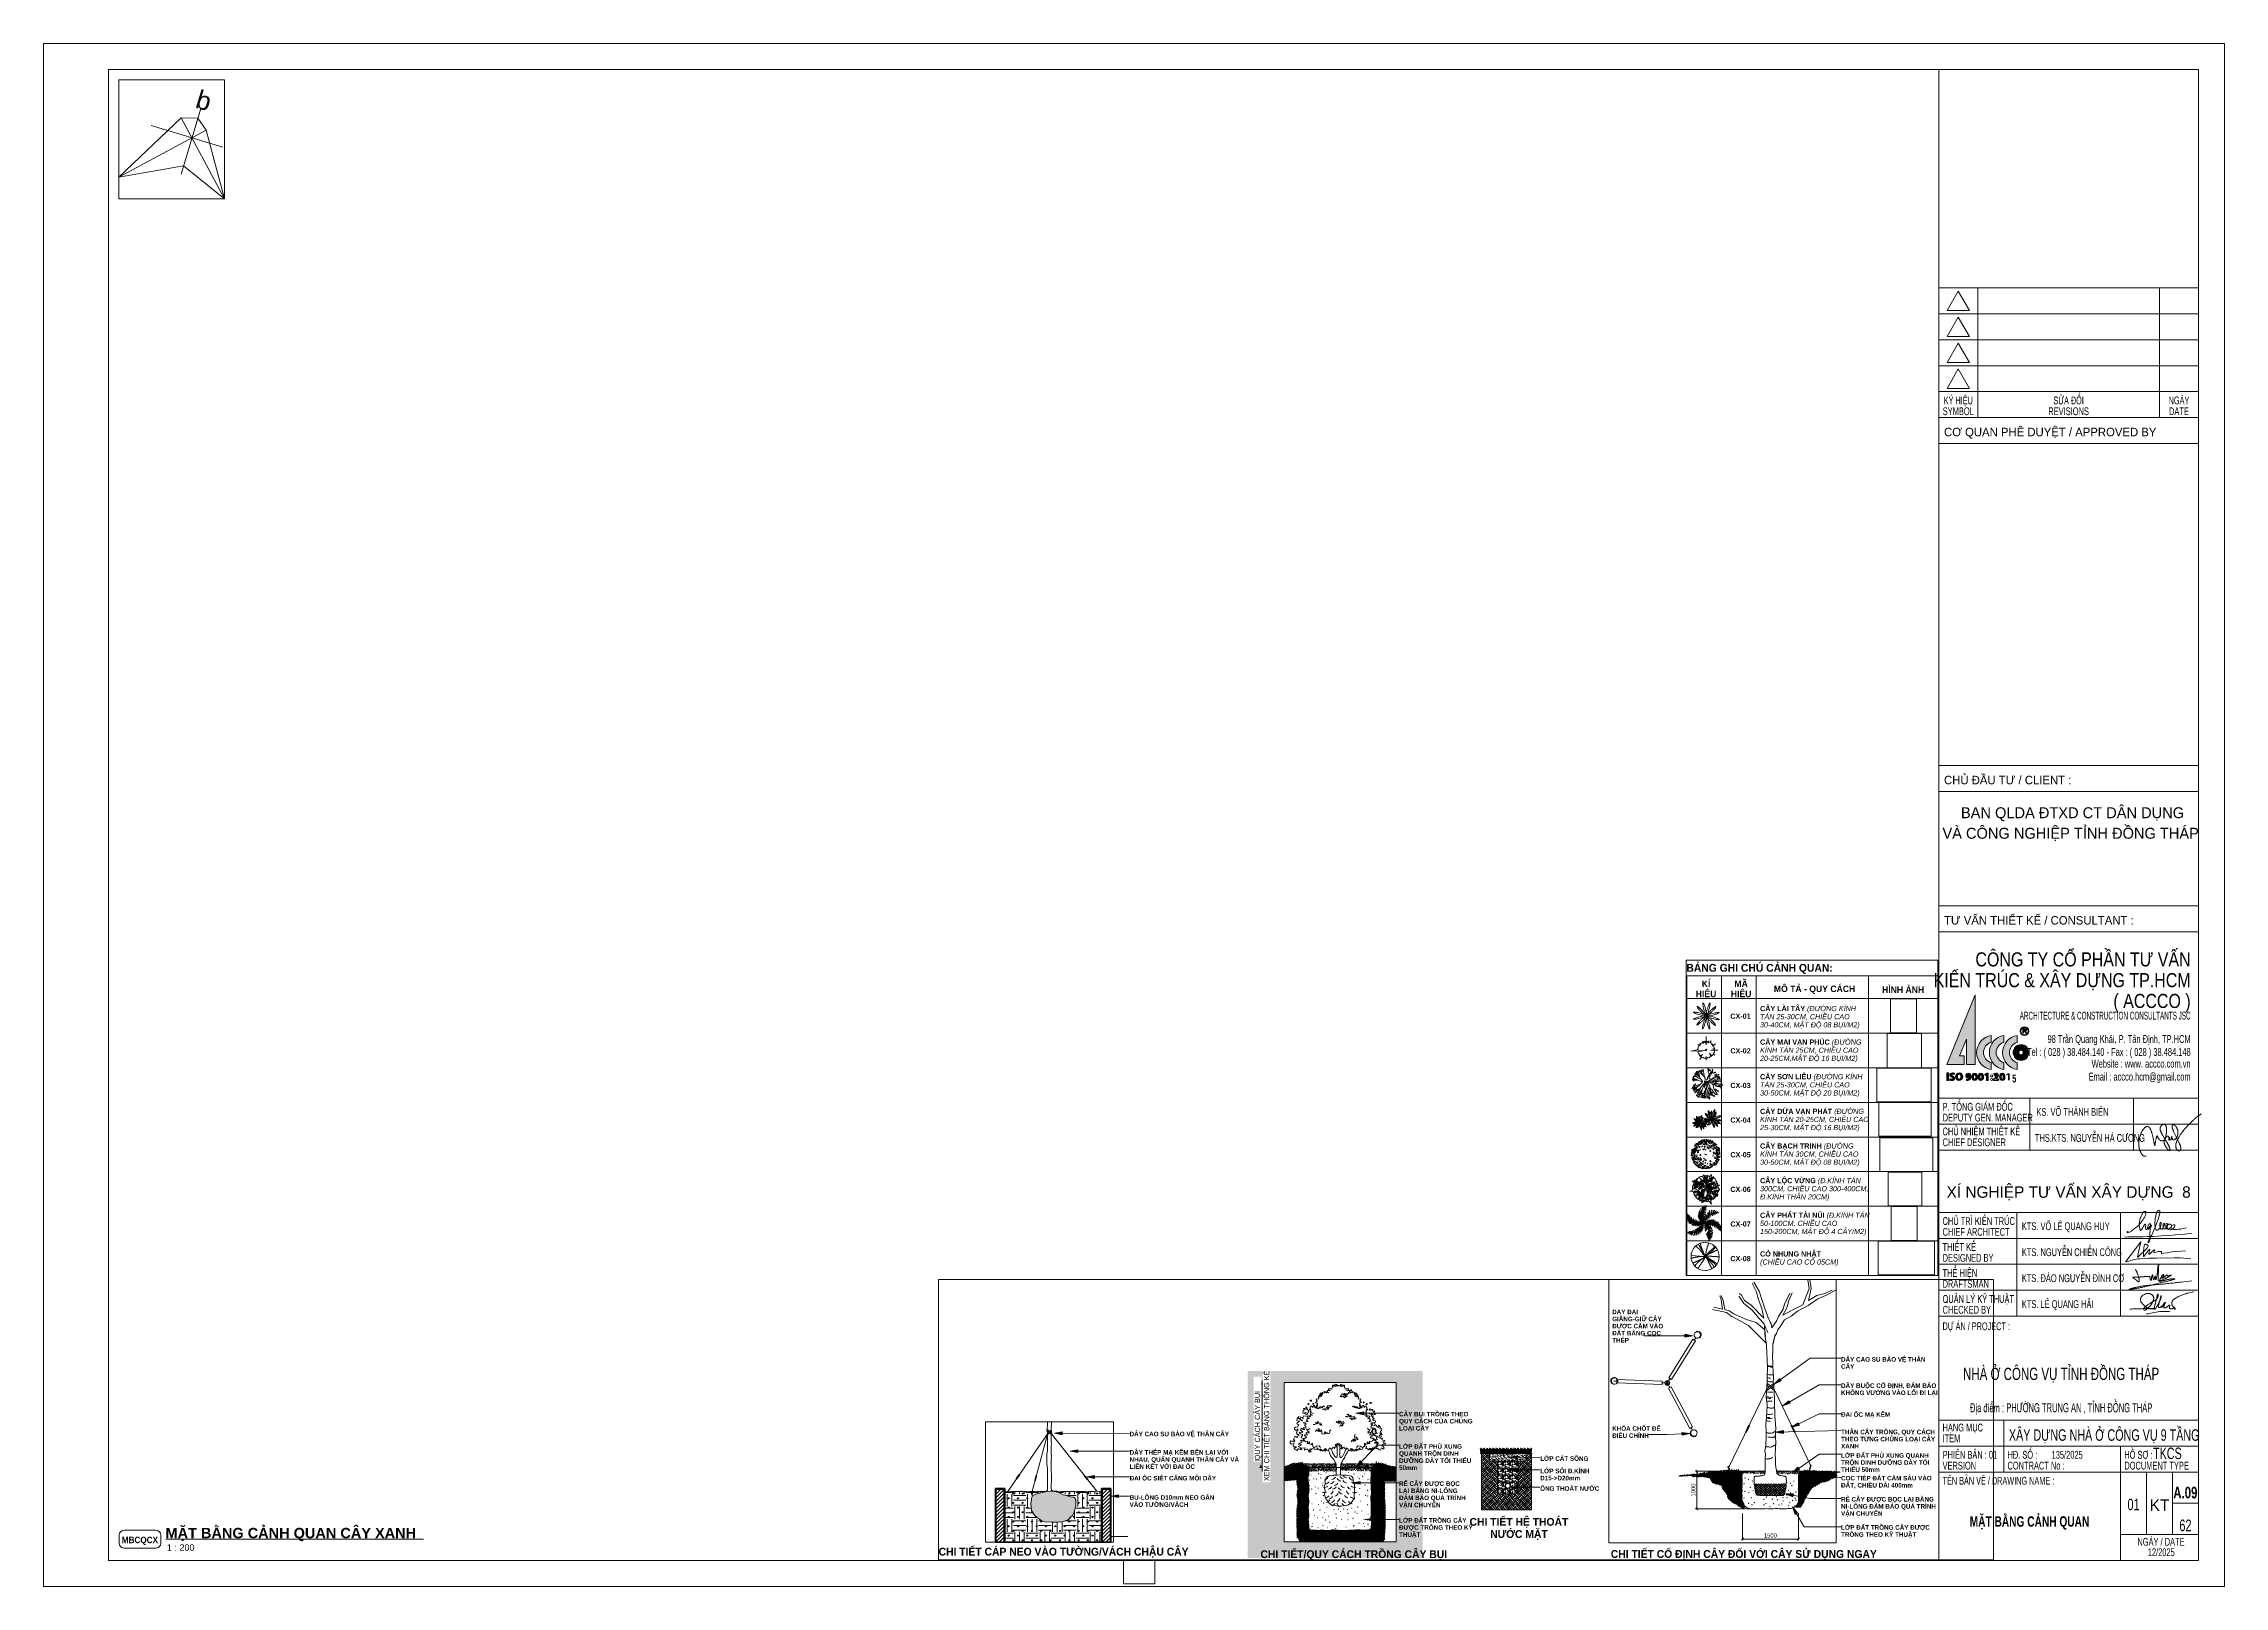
# Paper-space layout 'Layout1' of a CAD drawing. Header units: millimetres. Extents: x -416 to 424, y -1 to 593.
# The model-space entities are those that its viewports show. They can reach past a viewport. Long polylines and large blocks are cut down to what shows.
import ezdxf

# ---------------------------------------------------------------- set-up
doc = ezdxf.new("R2010")
doc.units = ezdxf.units.MM
doc.linetypes.add('Dash_2_', pattern=[6.35, 3.175, -3.175])
doc.linetypes.add('Demolished', pattern=[7.14375, 4.7625, -2.38125])
for name, color, linetype, lineweight in [('0-3', 7, 'Continuous', 9), ('0-4', 94, 'Continuous', 9), ('0-5', 250, 'Continuous', 18), ('0_LA_DIMS', 250, 'Continuous', 18), ('0_LA_DIMS-1', 7, 'Continuous', 18), ('0_LA_MATERIAL-1', 7, 'Continuous', 18), ('A-ANNO-DIMS', 211, 'Continuous', 9), ('A-ANNO-DIMS-75', 211, 'Continuous', 9), ('A-DETL-1', 90, 'Continuous', 18), ('A-DETL-DEMO', 6, 'Demolished', 18), ('A-DETL-GENF-2', 255, 'Continuous', 18), ('A-DETL-GENF-3', 9, 'Continuous', 18), ('A-DETL-MEDM', 33, 'Continuous', 35), ('A-DETL-THIN', 151, 'Continuous', 9), ('A-DETL-THIN-2', 151, 'Continuous', 18), ('CAY BACH TRINH_dwg-1', 7, 'Continuous', 9), ('CAY DUA VAN PHAT_dwg-1', 7, 'Continuous', 9), ('CAY DUC SOC_dwg-1', 7, 'Continuous', 9), ('CAY GIANG HUONG_dwg-1', 7, 'Continuous', 9), ('CAY LAI TAY_dwg-1', 7, 'Continuous', 9), ('CAY PHAT TAI NUI_dwg-1', 7, 'Continuous', 9), ('CAY SON LIEU_dwg-1', 7, 'Continuous', 9), ('CAY XANH_CHI TIET TRONG CAY 3_dwg-1', 250, 'Continuous', 18), ('CÂY BÚN', 7, 'Continuous', 9), ('G-ANNO-REFR', 1, 'Dash_2_', 9), ('G-ANNO-TEXT-1', 7, 'Continuous', 9), ('G-ANNO-TTLB', 6, 'Continuous', 9), ('G-IMPT', 8, 'Continuous', 9), ('HOA GIO_TIEN GIANG_dwg-1', 250, 'Continuous', 18), ('ke bong', 7, 'Continuous', 9), ('KIEU HUNG', 7, 'Continuous', 9), ('L-PLNT', 71, 'Continuous', 9), ('lai nhat', 7, 'Continuous', 9), ('LSA', 250, 'Continuous', 18), ('MANG CUT', 7, 'Continuous', 9), ('TEXT', 7, 'Continuous', 9), ('TEXT-1', 7, 'Continuous', 18), ('tree', 7, 'Continuous', 9)]:
    doc.layers.add(name, color=color, linetype=linetype, lineweight=lineweight)
doc.layers.add('G-ANNO-NPLT', color=191, linetype='Continuous', plot=False)
doc.styles.add('Arial_11', font='arial_0.ttf', dxfattribs={"height": 150})
doc.styles.add('Arial_12', font='arial_0.ttf', dxfattribs={"height": 150})
doc.styles.add('Arial_13', font='arial_0.ttf', dxfattribs={"height": 2.5})
doc.styles.add('Arial_3', font='arial_0.ttf', dxfattribs={"height": 5335.983317})
doc.styles.add('Arial_4', font='arial_0.ttf', dxfattribs={"height": 0.039375})
doc.styles.add('Arial_5', font='arial_0.ttf', dxfattribs={"height": 0.0315})
doc.styles.add('Arial_6', font='arial_0.ttf', dxfattribs={"height": 0.134764})
doc.styles.add('Arial_7', font='arial_0.ttf', dxfattribs={"height": 121})
doc.styles.add('Arial_B', font='arialbd_0.ttf', dxfattribs={"width": 0.95, "height": 750})
doc.styles.add('Arial_B_1', font='arialbd_0.ttf', dxfattribs={"width": 0.95, "height": 900})
doc.styles.add('Arial_B_2', font='arialbd_0.ttf', dxfattribs={"width": 0.95, "height": 600})
doc.styles.add('Arial_B_3', font='arialbd_0.ttf', dxfattribs={"width": 0.95, "height": 131.25})
doc.styles.add('Arial_B_4', font='arialbd_0.ttf', dxfattribs={"width": 0.95, "height": 225})
doc.styles.add('Arial_B_5', font='arialbd_0.ttf', dxfattribs={"width": 0.7, "height": 4})
doc.styles.add('Arial_B_6', font='arialbd_0.ttf', dxfattribs={"width": 0.7, "height": 4.5})
doc.styles.add('Arial_B_7', font='arialbd_0.ttf', dxfattribs={"height": 4})
doc.styles.add('Arial_B_8', font='arialbd_0.ttf', dxfattribs={"width": 0.9, "height": 2.5})
doc.styles.add('VNI-Avo_B', font='VAVOB.TTF', dxfattribs={"height": 851.193385})
doc.styles.add('VNI-Avo_B_1', font='VAVOB.TTF', dxfattribs={"width": 0.7, "height": 851.193385})
doc.styles.add('VNI-Avo_B_2', font='VAVOB.TTF', dxfattribs={"height": 627.256615})
doc.styles.add('VNI-Avo_B_3', font='VAVOB.TTF', dxfattribs={"width": 0.85, "height": 1041.119611})
doc.styles.add('VNI-Avo_B_4', font='VAVOB.TTF', dxfattribs={"width": 0.7, "height": 911.490203})
doc.styles.add('VNI-Avo_B_5', font='VAVOB.TTF', dxfattribs={"height": 808.633715})
doc.styles.add('VNI-Avo_B_6', font='VAVOB.TTF', dxfattribs={"width": 0.7, "height": 4.5})
doc.styles.add('VNI-Helve-Condense', font='VHELVCN.TTF', dxfattribs={"width": 0.57, "height": 575.072475})
doc.styles.add('VNI-Helve-Condense_1', font='VHELVCN.TTF', dxfattribs={"width": 0.7, "height": 575.072475})
doc.styles.add('VNI-Helve-Condense_2', font='VHELVCN.TTF', dxfattribs={"width": 0.75, "height": 575.072475})
doc.styles.add('VNI-Helve-Condense_3', font='VHELVCN.TTF', dxfattribs={"width": 0.7, "height": 670.917887})
doc.styles.add('VNI-Lithos_B', font='VLITHOS.TTF', dxfattribs={"width": 0.7, "height": 2.376})
doc.dimstyles.new('Diagonal_-_2_0mm_Arial', dxfattribs={"dimscale": 304.8, "dimtxt": 153.03891, "dimasz": 0.369094, "dimexe": 0.246063, "dimexo": 0.0625, "dimgap": 0.049213, "dimtad": 1, "dimdec": 0, "dimzin": 0, "dimdsep": 46, "dimtxsty": 'Arial_12', "dimblk1": 'OBLIQUE', "dimblk2": 'OBLIQUE', "dimsah": 1, "dimcen": 0.09, "dimdle": 0.369094, "dimazin": 0, "dimtfac": 1, "dimtdec": 4, "dimtix": 1, "dimtmove": 0, "dimatfit": 3, "dimfxl": 0.246063, "dimfxlon": 1, "dimtvp": 1, "dimtfill": 1, "dimtolj": 1, "dimtzin": 0, "dimarcsym": 2})
picture_1 = doc.add_image_def('image1.jpg', size_in_pixel=(660, 412))
picture_2 = doc.add_image_def('image2.jpg', size_in_pixel=(433, 568))
picture_3 = doc.add_image_def('image3.jpg', size_in_pixel=(414, 542))
picture_4 = doc.add_image_def('image4.jpg', size_in_pixel=(509, 329))
picture_5 = doc.add_image_def('image5.jpg', size_in_pixel=(640, 640))
picture_6 = doc.add_image_def('image6.jpg', size_in_pixel=(511, 307))
picture_7 = doc.add_image_def('image7.jpg', size_in_pixel=(659, 423))
picture_8 = doc.add_image_def('image8.jpg', size_in_pixel=(600, 600))
pattern_1 = [(45, (-1142601.436, -177295.6), (0, 92.4259274), [65.355, -65.355]), (45, (-1142618.766, -177278.27), (0, 92.4259274), [65.355, -65.355]), (45, (-1142636.096, -177260.94), (0, 92.4259274), [65.355, -65.355]), (135, (-1142636.096, -177249.384), (-92.4259274, 7e-15), [65.355, -65.355]), (135, (-1142618.766, -177232.054), (-92.4259274, 7e-15), [65.355, -65.355]), (135, (-1142601.436, -177214.725), (-92.4259274, 7e-15), [65.355, -65.355])]
pattern_2 = [(45, (-2203349.3, -351054.77), (0, 102.6719046), [72.6, -72.6]), (45, (-2203368.55, -351035.52), (0, 102.6719046), [72.6, -72.6]), (45, (-2203387.8, -351016.27), (0, 102.6719046), [72.6, -72.6]), (135, (-2203387.8, -351003.436), (-102.6719046, 7e-15), [72.6, -72.6]), (135, (-2203368.55, -350984.185), (-102.6719046, 7e-15), [72.6, -72.6]), (135, (-2203349.3, -350964.934), (-102.6719046, 7e-15), [72.6, -72.6])]

psp = doc.layouts.get("Layout1")

# ---------------------------------------------------------------- texts
at = {"layer": 'G-ANNO-TTLB', "line_spacing_factor": 0.936439}
for s, insert, char_height, width, attachment_point, style in [('\\pt0.35001,0.70002,1.04999,1.4,1.75001,2.10002,2.44998,2.79999,3.15,3.50001,3.85002,4.19999,4.55,4.90001,5.25002,5.59998,5.94999,6.3,6.65001,7.00002,7.34999,7.7,8.05001,8.40002,8.74998,9.09999,9.45,9.80001,10.15002,10.49999,10.85,11.20001;A.09', (408.96, 35.08), 4.5, 9.31, 5, 'Arial_B_6'), ('\\pt0.35,0.7,1.05,1.4,1.75,2.1,2.45,2.8,3.15,3.5,3.85,4.2,4.55,4.9,5.25,5.6,5.95,6.3,6.65,7,7.35,7.7,8.05,8.4,8.75,9.1,9.45,9.8,10.15,10.5,10.85,11.2;MẶT BẰNG CẢNH QUAN', (348.93, 23.41), 4, 45.885, 5, 'Arial_B_5'), ('\\pt11.43,22.86,34.29,45.72,57.15,68.58,80.01,91.44,102.87,114.3,125.73,137.16,148.59,160.02,171.45,182.88,194.31,205.74,217.17,228.6,240.03,251.46,262.89,274.32,285.75,297.18,308.61,320.04,331.47,342.9,354.33,365.76;MBCQCX', (-378.92, 16.52), 2.5, 14.049, 5, 'Arial_B_8'), ('\\pt12.7,25.4,38.1,50.8,63.5,76.2,88.9,101.6,114.3,127,139.7,152.4,165.1,177.8,190.5,203.2,215.9,228.6,241.3,254,266.7,279.4,292.1,304.8,317.5,330.2,342.9,355.6,368.3,381,393.7,406.4;MẶT BẰNG CẢNH QUAN CÂY XANH', (-369.05, 18.95), 4, 96.24, 4, 'Arial_B_7'), ('\\pt12.7,25.4,38.1,50.8,63.5,76.2,88.9,101.6,114.3,127,139.7,152.4,165.1,177.8,190.5,203.2,215.9,228.6,241.3,254,266.7,279.4,292.1,304.8,317.5,330.2,342.9,355.6,368.3,381,393.7,406.4;1 : 200', (-368.53, 13.93), 2.5, 10.72, 4, 'Arial_13')]:
    psp.add_mtext(s, dxfattribs=dict(at, insert=insert, char_height=char_height, width=width, attachment_point=attachment_point, style=style))

msp = doc.modelspace()

# ---------------------------------------------------------------- texts
at = {"layer": 'G-ANNO-TEXT-1', "line_spacing_factor": 0.936439}
for s, insert, char_height, width, attachment_point, style in [('\\pt3420,6840,10260,13680,17100,20520,23940,27360,30780,34200,37620,41040,44460,47880,51300,54720,58140,61560,64980,68400,71820,75240,78660,82080,85500,88920,92340,95760,99180,1.02600E+005,1.06020E+005,1.09440E+005;BẢNG GHI CHÚ CẢNH QUAN:', (196809.6, 38707.3), 900, 24883.35, 4, 'Arial_B_1'), ('\\pt3420,6840,10260,13680,17100,20520,23940,27360,30780,34200,37620,41040,44460,47880,51300,54720,58140,61560,64980,68400,71820,75240,78660,82080,85500,88920,92340,95760,99180,1.02600E+005,1.06020E+005,1.09440E+005;KÍ\\PHIỆU', (199080.2, 36304.2), 750, 2659.05, 5, 'Arial_B'), ('\\pt3420,6840,10260,13680,17100,20520,23940,27360,30780,34200,37620,41040,44460,47880,51300,54720,58140,61560,64980,68400,71820,75240,78660,82080,85500,88920,92340,95760,99180,1.02600E+005,1.06020E+005,1.09440E+005;MÃ\\PHIỆU', (203134.7, 36304.2), 750, 2904.15, 5, 'Arial_B'), ('\\pt3420,6840,10260,13680,17100,20520,23940,27360,30780,34200,37620,41040,44460,47880,51300,54720,58140,61560,64980,68400,71820,75240,78660,82080,85500,88920,92340,95760,99180,1.02600E+005,1.06020E+005,1.09440E+005;MÔ TẢ - QUY CÁCH', (211623.1, 36304.2), 750, 10066.2, 5, 'Arial_B'), ('\\pt3420,6840,10260,13680,17100,20520,23940,27360,30780,34200,37620,41040,44460,47880,51300,54720,58140,61560,64980,68400,71820,75240,78660,82080,85500,88920,92340,95760,99180,1.02600E+005,1.06020E+005,1.09440E+005;HÌNH ẢNH', (221858.6, 36304.2), 750, 7087.95, 5, 'Arial_B'), ('\\pt3420,6840,10260,13680,17100,20520,23940,27360,30780,34200,37620,41040,44460,47880,51300,54720,58140,61560,64980,68400,71820,75240,78660,82080,85500,88920,92340,95760,99180,1.02600E+005,1.06020E+005,1.09440E+005;CÂY LÀI TÂY {\\fArial|b0|i1|c0|p34;(ĐƯỜNG KÍNH TÁN 25-30CM, CHIỀU CAO 30-40CM, MẬT ĐỘ 08 BỤI/M2)}', (205325.3, 33104.2), 600, 11536.8, 4, 'Arial_B_2'), ('\\pt3420,6840,10260,13680,17100,20520,23940,27360,30780,34200,37620,41040,44460,47880,51300,54720,58140,61560,64980,68400,71820,75240,78660,82080,85500,88920,92340,95760,99180,1.02600E+005,1.06020E+005,1.09440E+005;CX-01', (203071, 33243.9), 600, 5110.05, 5, 'Arial_B_2'), ('\\pt3420,6840,10260,13680,17100,20520,23940,27360,30780,34200,37620,41040,44460,47880,51300,54720,58140,61560,64980,68400,71820,75240,78660,82080,85500,88920,92340,95760,99180,1.02600E+005,1.06020E+005,1.09440E+005;CÂY MAI VẠN PHÚC {\\fArial|b0|i1|c0|p34;(ĐƯỜNG KÍNH TÁN 25CM, CHIỀU CAO 20-25CM,MẬT ĐỘ 16 BỤI/M2)}', (205325.3, 29232.2), 600, 11989.95, 4, 'Arial_B_2'), ('\\pt3420,6840,10260,13680,17100,20520,23940,27360,30780,34200,37620,41040,44460,47880,51300,54720,58140,61560,64980,68400,71820,75240,78660,82080,85500,88920,92340,95760,99180,1.02600E+005,1.06020E+005,1.09440E+005;CX-02', (203071, 29243.9), 600, 5110.05, 5, 'Arial_B_2'), ('\\pt3420,6840,10260,13680,17100,20520,23940,27360,30780,34200,37620,41040,44460,47880,51300,54720,58140,61560,64980,68400,71820,75240,78660,82080,85500,88920,92340,95760,99180,1.02600E+005,1.06020E+005,1.09440E+005;CÂY SƠN LIỄU {\\fArial|b0|i1|c0|p34;(ĐƯỜNG KÍNH TÁN 25-30CM, CHIỀU CAO 30-50CM, MẬT ĐỘ 20 BỤI/M2)}', (205325.3, 25232.2), 600, 12103.95, 4, 'Arial_B_2'), ('\\pt3420,6840,10260,13680,17100,20520,23940,27360,30780,34200,37620,41040,44460,47880,51300,54720,58140,61560,64980,68400,71820,75240,78660,82080,85500,88920,92340,95760,99180,1.02600E+005,1.06020E+005,1.09440E+005;CX-03', (203071, 25243.9), 600, 5110.05, 5, 'Arial_B_2'), ('\\pt3420,6840,10260,13680,17100,20520,23940,27360,30780,34200,37620,41040,44460,47880,51300,54720,58140,61560,64980,68400,71820,75240,78660,82080,85500,88920,92340,95760,99180,1.02600E+005,1.06020E+005,1.09440E+005;CÂY DỨA VẠN PHÁT {\\fArial|b0|i1|c0|p34;(ĐƯỜNG KÍNH TÁN 20-25CM, CHIỀU CAO 25-30CM, MẬT ĐỘ 16 BỤI/M2)}', (205325.3, 21232.2), 600, 12460.2, 4, 'Arial_B_2'), ('\\pt3420,6840,10260,13680,17100,20520,23940,27360,30780,34200,37620,41040,44460,47880,51300,54720,58140,61560,64980,68400,71820,75240,78660,82080,85500,88920,92340,95760,99180,1.02600E+005,1.06020E+005,1.09440E+005;CX-04', (203071, 21243.9), 600, 5110.05, 5, 'Arial_B_2'), ('\\pt3420,6840,10260,13680,17100,20520,23940,27360,30780,34200,37620,41040,44460,47880,51300,54720,58140,61560,64980,68400,71820,75240,78660,82080,85500,88920,92340,95760,99180,1.02600E+005,1.06020E+005,1.09440E+005;CÂY BẠCH TRINH {\\fArial|b0|i1|c0|p34;(ĐƯỜNG KÍNH TÁN 30CM, CHIỀU CAO 30-50CM, MẬT ĐỘ 08 BỤI/M2)}', (205325.3, 17232.2), 600, 12160.95, 4, 'Arial_B_2'), ('\\pt3420,6840,10260,13680,17100,20520,23940,27360,30780,34200,37620,41040,44460,47880,51300,54720,58140,61560,64980,68400,71820,75240,78660,82080,85500,88920,92340,95760,99180,1.02600E+005,1.06020E+005,1.09440E+005;CX-05', (203071, 17243.9), 600, 5110.05, 5, 'Arial_B_2'), ('\\pt3420,6840,10260,13680,17100,20520,23940,27360,30780,34200,37620,41040,44460,47880,51300,54720,58140,61560,64980,68400,71820,75240,78660,82080,85500,88920,92340,95760,99180,1.02600E+005,1.06020E+005,1.09440E+005;CÂY LỘC VỪNG {\\fArial|b0|i1|c0|p34;(Đ.KÍNH TÁN 300CM, CHIỀU CAO 300-400CM, Đ.KÍNH THÂN 20CM)}', (205325.3, 13232.2), 600, 12611.25, 4, 'Arial_B_2'), ('\\pt855.00056,1709.99981,2565.00038,3419.99963,4275.00019,5129.99944,5985,6840.00056,7694.99981,8550.00038,9404.99963,10260.00019,11114.99944,11970,12825.00056,13679.99981,14535.00038,15389.99963,16245.00019,17099.99944,17955,18810.00056,19664.99981,20520.00038,21374.99963,22230.00019,23084.99944,23940,24795.00056,25649.99981,26505.00038,27359.99963;DAY ĐAI GIẰNG-GIỮ CÂY ĐƯỢC CĂM VÀO ĐẤT BẰNG CỌC THÉP', (248372.4, 13877.4), 131.25, 1696.463, 4, 'Arial_B_3'), ('\\pt3420,6840,10260,13680,17100,20520,23940,27360,30780,34200,37620,41040,44460,47880,51300,54720,58140,61560,64980,68400,71820,75240,78660,82080,85500,88920,92340,95760,99180,1.02600E+005,1.06020E+005,1.09440E+005;CX-06', (203071, 13243.9), 600, 5110.05, 5, 'Arial_B_2'), ('\\pt855.00056,1709.99981,2565.00038,3419.99963,4275.00019,5129.99944,5985,6840.00056,7694.99981,8550.00038,9404.99963,10260.00019,11114.99944,11970,12825.00056,13679.99981,14535.00038,15389.99963,16245.00019,17099.99944,17955,18810.00056,19664.99981,20520.00038,21374.99963,22230.00019,23084.99944,23940,24795.00056,25649.99981,26505.00038,27359.99963;DÂY CAO SU BẢO VỆ THÂN CÂY', (254984.5, 12812), 131.25, 2460.262, 4, 'Arial_B_3'), ('\\pt855.00056,1709.99981,2565.00038,3419.99963,4275.00019,5129.99944,5985,6840.00056,7694.99981,8550.00038,9404.99963,10260.00019,11114.99944,11970,12825.00056,13679.99981,14535.00038,15389.99963,16245.00019,17099.99944,17955,18810.00056,19664.99981,20520.00038,21374.99963,22230.00019,23084.99944,23940,24795.00056,25649.99981,26505.00038,27359.99963;DÂY BUỘC CỐ ĐỊNH, ĐẢM BẢO KHÔNG VƯỚNG VÀO LỐI ĐI LẠI', (254984.5, 12037.4), 131.25, 2700.375, 4, 'Arial_B_3'), ('\\pt855.00056,1709.99981,2565.00038,3419.99963,4275.00019,5129.99944,5985,6840.00056,7694.99981,8550.00038,9404.99963,10260.00019,11114.99944,11970,12825.00056,13679.99981,14535.00038,15389.99963,16245.00019,17099.99944,17955,18810.00056,19664.99981,20520.00038,21374.99963,22230.00019,23084.99944,23940,24795.00056,25649.99981,26505.00038,27359.99963;CÂY BỤI TRỒNG THEO QUY CÁCH CỦA CHỦNG LOẠI CÂY', (242215.6, 11114), 131.25, 2168.137, 4, 'Arial_B_3'), ('\\pt855.00056,1709.99981,2565.00038,3419.99963,4275.00019,5129.99944,5985,6840.00056,7694.99981,8550.00038,9404.99963,10260.00019,11114.99944,11970,12825.00056,13679.99981,14535.00038,15389.99963,16245.00019,17099.99944,17955,18810.00056,19664.99981,20520.00038,21374.99963,22230.00019,23084.99944,23940,24795.00056,25649.99981,26505.00038,27359.99963;ĐAI ỐC MẠ KẼM', (254984.5, 11306.3), 131.25, 2691.113, 4, 'Arial_B_3'), ('\\pt855.00056,1709.99981,2565.00038,3419.99963,4275.00019,5129.99944,5985,6840.00056,7694.99981,8550.00038,9404.99963,10260.00019,11114.99944,11970,12825.00056,13679.99981,14535.00038,15389.99963,16245.00019,17099.99944,17955,18810.00056,19664.99981,20520.00038,21374.99963,22230.00019,23084.99944,23940,24795.00056,25649.99981,26505.00038,27359.99963;KHÓA CHỐT ĐỂ\\PĐIỀU CHỈNH', (248372.4, 10817.8), 131.25, 1578.9, 4, 'Arial_B_3'), ('\\pt855.00056,1709.99981,2565.00038,3419.99963,4275.00019,5129.99944,5985,6840.00056,7694.99981,8550.00038,9404.99963,10260.00019,11114.99944,11970,12825.00056,13679.99981,14535.00038,15389.99963,16245.00019,17099.99944,17955,18810.00056,19664.99981,20520.00038,21374.99963,22230.00019,23084.99944,23940,24795.00056,25649.99981,26505.00038,27359.99963;THÂN CÂY TRỒNG, QUY CÁCH THEO TỪNG CHỦNG LOẠI CÂY XANH', (254984.5, 10614.4), 131.25, 2818.65, 4, 'Arial_B_3'), ('\\pt855.00056,1709.99981,2565.00038,3419.99963,4275.00019,5129.99944,5985,6840.00056,7694.99981,8550.00038,9404.99963,10260.00019,11114.99944,11970,12825.00056,13679.99981,14535.00038,15389.99963,16245.00019,17099.99944,17955,18810.00056,19664.99981,20520.00038,21374.99963,22230.00019,23084.99944,23940,24795.00056,25649.99981,26505.00038,27359.99963;DÂY CAO SU BẢO VỆ THÂN CÂY', (234431.7, 10744.2), 131.25, 3332.362, 4, 'Arial_B_3'), ('\\pt3420,6840,10260,13680,17100,20520,23940,27360,30780,34200,37620,41040,44460,47880,51300,54720,58140,61560,64980,68400,71820,75240,78660,82080,85500,88920,92340,95760,99180,1.02600E+005,1.06020E+005,1.09440E+005;CÂY PHÁT TÀI NÚI {\\fArial|b0|i1|c0|p34;(Đ.KÍNH TÁN 50-100CM, CHIỀU CAO 150-200CM, MẬT ĐỘ 4 CÂY/M2)}', (205325.3, 9232.2), 600, 12349.05, 4, 'Arial_B_2'), ('\\pt855.00056,1709.99981,2565.00038,3419.99963,4275.00019,5129.99944,5985,6840.00056,7694.99981,8550.00038,9404.99963,10260.00019,11114.99944,11970,12825.00056,13679.99981,14535.00038,15389.99963,16245.00019,17099.99944,17955,18810.00056,19664.99981,20520.00038,21374.99963,22230.00019,23084.99944,23940,24795.00056,25649.99981,26505.00038,27359.99963;LỚP ĐẤT PHỦ XUNG QUANH TRỘN DINH DƯỠNG DÀY TỐI THIỂU 50mm', (242215.6, 10093.3), 131.25, 2031.338, 4, 'Arial_B_3'), ('\\pt855.00056,1709.99981,2565.00038,3419.99963,4275.00019,5129.99944,5985,6840.00056,7694.99981,8550.00038,9404.99963,10260.00019,11114.99944,11970,12825.00056,13679.99981,14535.00038,15389.99963,16245.00019,17099.99944,17955,18810.00056,19664.99981,20520.00038,21374.99963,22230.00019,23084.99944,23940,24795.00056,25649.99981,26505.00038,27359.99963;DÂY THÉP MẠ KẼM BỆN LẠI VỚI NHAU, QUẤN QUANH THÂN CÂY VÀ LIÊN KẾT VỚI ĐAI ỐC ', (234431.7, 10024.2), 131.25, 3303.863, 4, 'Arial_B_3'), ('\\pt855.00056,1709.99981,2565.00038,3419.99963,4275.00019,5129.99944,5985,6840.00056,7694.99981,8550.00038,9404.99963,10260.00019,11114.99944,11970,12825.00056,13679.99981,14535.00038,15389.99963,16245.00019,17099.99944,17955,18810.00056,19664.99981,20520.00038,21374.99963,22230.00019,23084.99944,23940,24795.00056,25649.99981,26505.00038,27359.99963;LỚP ĐẤT PHỦ XUNG QUANH\\PTRỘN DINH DƯỠNG DÀY TỐI THIỂU 50mm', (254984.5, 9936.5), 131.25, 2818.65, 4, 'Arial_B_3'), ('\\pt855.00056,1709.99981,2565.00038,3419.99963,4275.00019,5129.99944,5985,6840.00056,7694.99981,8550.00038,9404.99963,10260.00019,11114.99944,11970,12825.00056,13679.99981,14535.00038,15389.99963,16245.00019,17099.99944,17955,18810.00056,19664.99981,20520.00038,21374.99963,22230.00019,23084.99944,23940,24795.00056,25649.99981,26505.00038,27359.99963;LỚP CÁT SÔNG', (246292.6, 10051.1), 131.25, 2002.838, 4, 'Arial_B_3'), ('\\pt855.00056,1709.99981,2565.00038,3419.99963,4275.00019,5129.99944,5985,6840.00056,7694.99981,8550.00038,9404.99963,10260.00019,11114.99944,11970,12825.00056,13679.99981,14535.00038,15389.99963,16245.00019,17099.99944,17955,18810.00056,19664.99981,20520.00038,21374.99963,22230.00019,23084.99944,23940,24795.00056,25649.99981,26505.00038,27359.99963;LỚP SỎI Đ.KÍNH\\PD15->D20mm', (246292.6, 9590), 131.25, 1442.1, 4, 'Arial_B_3'), ('\\pt855.00056,1709.99981,2565.00038,3419.99963,4275.00019,5129.99944,5985,6840.00056,7694.99981,8550.00038,9404.99963,10260.00019,11114.99944,11970,12825.00056,13679.99981,14535.00038,15389.99963,16245.00019,17099.99944,17955,18810.00056,19664.99981,20520.00038,21374.99963,22230.00019,23084.99944,23940,24795.00056,25649.99981,26505.00038,27359.99963;ĐAI ỐC SIẾT CĂNG MỖI DÂY', (234431.7, 9484.2), 131.25, 3355.875, 4, 'Arial_B_3'), ('\\pt855.00056,1709.99981,2565.00038,3419.99963,4275.00019,5129.99944,5985,6840.00056,7694.99981,8550.00038,9404.99963,10260.00019,11114.99944,11970,12825.00056,13679.99981,14535.00038,15389.99963,16245.00019,17099.99944,17955,18810.00056,19664.99981,20520.00038,21374.99963,22230.00019,23084.99944,23940,24795.00056,25649.99981,26505.00038,27359.99963;CỌC TIẾP ĐẤT CẮM SÂU VÀO ĐẤT, CHIỀU DÀI 400mm', (254984.5, 9369.2), 131.25, 2775.9, 4, 'Arial_B_3'), ('\\pt3420,6840,10260,13680,17100,20520,23940,27360,30780,34200,37620,41040,44460,47880,51300,54720,58140,61560,64980,68400,71820,75240,78660,82080,85500,88920,92340,95760,99180,1.02600E+005,1.06020E+005,1.09440E+005;CX-07', (203071, 9243.9), 600, 5110.05, 5, 'Arial_B_2'), ('\\pt855.00056,1709.99981,2565.00038,3419.99963,4275.00019,5129.99944,5985,6840.00056,7694.99981,8550.00038,9404.99963,10260.00019,11114.99944,11970,12825.00056,13679.99981,14535.00038,15389.99963,16245.00019,17099.99944,17955,18810.00056,19664.99981,20520.00038,21374.99963,22230.00019,23084.99944,23940,24795.00056,25649.99981,26505.00038,27359.99963;RỄ CÂY ĐƯỢC BỌC LẠI BẰNG NI-LÔNG ĐẢM BẢO QUÁ TRÌNH VẬN CHUYỂN', (242215.6, 9002.9), 131.25, 1960.8, 4, 'Arial_B_3'), ('\\pt855.00056,1709.99981,2565.00038,3419.99963,4275.00019,5129.99944,5985,6840.00056,7694.99981,8550.00038,9404.99963,10260.00019,11114.99944,11970,12825.00056,13679.99981,14535.00038,15389.99963,16245.00019,17099.99944,17955,18810.00056,19664.99981,20520.00038,21374.99963,22230.00019,23084.99944,23940,24795.00056,25649.99981,26505.00038,27359.99963;ÔNG THOÁT NƯỚC', (246292.6, 9186), 131.25, 1993.575, 4, 'Arial_B_3'), ('\\pt855.00056,1709.99981,2565.00038,3419.99963,4275.00019,5129.99944,5985,6840.00056,7694.99981,8550.00038,9404.99963,10260.00019,11114.99944,11970,12825.00056,13679.99981,14535.00038,15389.99963,16245.00019,17099.99944,17955,18810.00056,19664.99981,20520.00038,21374.99963,22230.00019,23084.99944,23940,24795.00056,25649.99981,26505.00038,27359.99963;BU-LÔNG D10mm NEO GẮN VÀO TƯỜNG/VÁCH', (234431.7, 8824.2), 131.25, 2502.3, 4, 'Arial_B_3'), ('\\pt855.00056,1709.99981,2565.00038,3419.99963,4275.00019,5129.99944,5985,6840.00056,7694.99981,8550.00038,9404.99963,10260.00019,11114.99944,11970,12825.00056,13679.99981,14535.00038,15389.99963,16245.00019,17099.99944,17955,18810.00056,19664.99981,20520.00038,21374.99963,22230.00019,23084.99944,23940,24795.00056,25649.99981,26505.00038,27359.99963;RỄ CÂY ĐƯỢC BỌC LẠI BẰNG NI-LÔNG ĐẢM BẢO QUÁ TRÌNH VẬN CHUYỂN', (254984.5, 8654.4), 131.25, 2634.825, 4, 'Arial_B_3'), ('\\pt855,1710,2565,3420,4275,5130,5985,6840,7695,8550,9405,10260,11115,11970,12825,13680,14535,15390,16245,17100,17955,18810,19665,20520,21375,22230,23085,23940,24795,25650,26505,27360;CHI TIẾT HỆ THOÁT NƯỚC MẶT', (245678.5, 8020), 225, 2846.438, 5, 'Arial_B_4'), ('\\pt855.00056,1709.99981,2565.00038,3419.99963,4275.00019,5129.99944,5985,6840.00056,7694.99981,8550.00038,9404.99963,10260.00019,11114.99944,11970,12825.00056,13679.99981,14535.00038,15389.99963,16245.00019,17099.99944,17955,18810.00056,19664.99981,20520.00038,21374.99963,22230.00019,23084.99944,23940,24795.00056,25649.99981,26505.00038,27359.99963;LỚP ĐẤT TRỒNG CÂY ĐƯỢC TRỒNG THEO KỸ THUẬT', (242215.6, 8044.8), 131.25, 2168.137, 4, 'Arial_B_3'), ('\\pt855.00056,1709.99981,2565.00038,3419.99963,4275.00019,5129.99944,5985,6840.00056,7694.99981,8550.00038,9404.99963,10260.00019,11114.99944,11970,12825.00056,13679.99981,14535.00038,15389.99963,16245.00019,17099.99944,17955,18810.00056,19664.99981,20520.00038,21374.99963,22230.00019,23084.99944,23940,24795.00056,25649.99981,26505.00038,27359.99963;LỚP ĐẤT TRỒNG CÂY ĐƯỢC TRỒNG THEO KỸ THUẬT', (254984.5, 7943.8), 131.25, 2921.963, 4, 'Arial_B_3'), ('\\pt855,1710,2565,3420,4275,5130,5985,6840,7695,8550,9405,10260,11115,11970,12825,13680,14535,15390,16245,17100,17955,18810,19665,20520,21375,22230,23085,23940,24795,25650,26505,27360;CHI TIẾT CÁP NEO VÀO TƯỜNG/VÁCH CHẬU CÂY', (228913.4, 7334.5), 225, 8341.95, 4, 'Arial_B_4'), ('\\pt855,1710,2565,3420,4275,5130,5985,6840,7695,8550,9405,10260,11115,11970,12825,13680,14535,15390,16245,17100,17955,18810,19665,20520,21375,22230,23085,23940,24795,25650,26505,27360;CHI TIẾT/QUY CÁCH TRỒNG CÂY BỤI', (238212.4, 7258.5), 225, 5712.113, 4, 'Arial_B_4'), ('\\pt855,1710,2565,3420,4275,5130,5985,6840,7695,8550,9405,10260,11115,11970,12825,13680,14535,15390,16245,17100,17955,18810,19665,20520,21375,22230,23085,23940,24795,25650,26505,27360;CHI TIẾT CỐ ĐỊNH CÂY ĐỐI VỚI CÂY SỬ DỤNG NGAY', (248332.4, 7267), 225, 8341.95, 4, 'Arial_B_4'), ('\\pt3420,6840,10260,13680,17100,20520,23940,27360,30780,34200,37620,41040,44460,47880,51300,54720,58140,61560,64980,68400,71820,75240,78660,82080,85500,88920,92340,95760,99180,1.02600E+005,1.06020E+005,1.09440E+005;CỎ NHUNG NHẬT\\P{\\fArial|b0|i1|c0|p34;(CHIỀU CAO CỎ 05CM)}', (205325.3, 5232.2), 600, 10576.35, 4, 'Arial_B_2'), ('\\pt3420,6840,10260,13680,17100,20520,23940,27360,30780,34200,37620,41040,44460,47880,51300,54720,58140,61560,64980,68400,71820,75240,78660,82080,85500,88920,92340,95760,99180,1.02600E+005,1.06020E+005,1.09440E+005;CX-08', (203071, 5243.9), 600, 5110.05, 5, 'Arial_B_2')]:
    msp.add_mtext(s, dxfattribs=dict(at, insert=insert, char_height=char_height, width=width, attachment_point=attachment_point, style=style))

# ---------------------------------------------------------------- blocks, each defined once
blk = doc.blocks.new('NCV_TKCS_KHUNG TEN A1-251222 - NCV_TKCS_KHUNG TEN ACCCO-251222_dwg_LOGO ACCCO-2018i-3700845-MẶT BẰNG CẢNH QUAN')
at = {"layer": 'G-IMPT', "lineweight": 18}
for points in [[(8.63, 25.98), (8.63, 4.83), (5.99, 4.83), (5.99, 12.53), (3.86, 7.48), (5.31, 7.48), (5.31, 4.83), (0, 4.83)], [(0, 2.26), (0.51, 2.26), (0.51, 0), (0, 0)]]:
    blk.add_hatch(color=256, dxfattribs=at).paths.add_polyline_path(points)
h = blk.add_hatch(color=256, dxfattribs=at)
edge = h.paths.add_edge_path()
edge.add_spline(control_points=[(13.5, 13.67), (13.08, 13.6), (12.29, 13.37), (11.22, 12.76), (10.33, 11.93), (9.64, 10.92), (9.2, 9.76), (9.04, 8.47), (9.2, 7.19), (9.64, 6.03), (10.33, 5.02), (11.22, 4.19), (12.29, 3.58), (13.08, 3.35), (13.5, 3.28)], knot_values=[0, 0, 0, 0, 0.083333, 0.166667, 0.25, 0.333333, 0.416667, 0.5, 0.583333, 0.666667, 0.75, 0.833333, 0.916667, 1, 1, 1, 1], degree=3, periodic=0)
edge.add_line((13.5, 11.55), (13.5, 11.56))
edge.add_line((13.5, 11.56), (13.5, 11.59))
edge.add_line((13.5, 11.59), (13.5, 11.64))
edge.add_line((13.5, 11.64), (13.5, 11.71))
edge.add_line((13.5, 11.71), (13.5, 11.79))
edge.add_line((13.5, 11.79), (13.5, 11.88))
edge.add_line((13.5, 11.88), (13.5, 11.99))
edge.add_line((13.5, 11.99), (13.5, 12.1))
edge.add_line((13.5, 12.1), (13.5, 12.22))
edge.add_line((13.5, 12.22), (13.5, 12.35))
edge.add_line((13.5, 12.35), (13.5, 12.48))
edge.add_line((13.5, 12.48), (13.5, 12.61))
edge.add_line((13.5, 12.61), (13.5, 12.74))
edge.add_line((13.5, 12.74), (13.5, 12.87))
edge.add_line((13.5, 12.87), (13.5, 13))
edge.add_line((13.5, 13), (13.5, 13.12))
edge.add_line((13.5, 13.12), (13.5, 13.24))
edge.add_line((13.5, 13.24), (13.5, 13.34))
edge.add_line((13.5, 13.34), (13.5, 13.43))
edge.add_line((13.5, 13.43), (13.5, 13.51))
edge.add_line((13.5, 13.51), (13.5, 13.58))
edge.add_line((13.5, 13.58), (13.5, 13.63))
edge.add_line((13.5, 13.63), (13.5, 13.66))
edge.add_line((13.5, 13.66), (13.5, 13.67))
edge = h.paths.add_edge_path()
edge.add_spline(control_points=[(11.17, 8.47), (11.17, 8.72), (11.22, 9.19), (11.53, 10.07), (12.1, 10.8), (12.85, 11.32), (13.28, 11.49), (13.5, 11.55)], knot_values=[0, 0, 0, 0, 0.166667, 0.333333, 0.666667, 0.833333, 1, 1, 1, 1], degree=3, periodic=0)
edge.add_spline(control_points=[(13.5, 5.4), (13.28, 5.46), (12.85, 5.63), (12.1, 6.15), (11.53, 6.88), (11.22, 7.75), (11.17, 8.23), (11.17, 8.47)], knot_values=[0, 0, 0, 0, 0.166667, 0.333333, 0.666667, 0.833333, 1, 1, 1, 1], degree=3, periodic=0)
edge = h.paths.add_edge_path()
edge.add_line((13.5, 3.28), (13.5, 3.29))
edge.add_line((13.5, 3.29), (13.5, 3.32))
edge.add_line((13.5, 3.32), (13.5, 3.37))
edge.add_line((13.5, 3.37), (13.5, 3.43))
edge.add_line((13.5, 3.43), (13.5, 3.51))
edge.add_line((13.5, 3.51), (13.5, 3.61))
edge.add_line((13.5, 3.61), (13.5, 3.71))
edge.add_line((13.5, 3.71), (13.5, 3.83))
edge.add_line((13.5, 3.83), (13.5, 3.95))
edge.add_line((13.5, 3.95), (13.5, 4.07))
edge.add_line((13.5, 4.07), (13.5, 4.2))
edge.add_line((13.5, 4.2), (13.5, 4.34))
edge.add_line((13.5, 4.34), (13.5, 4.47))
edge.add_line((13.5, 4.47), (13.5, 4.6))
edge.add_line((13.5, 4.6), (13.5, 4.73))
edge.add_line((13.5, 4.73), (13.5, 4.85))
edge.add_line((13.5, 4.85), (13.5, 4.96))
edge.add_line((13.5, 4.96), (13.5, 5.07))
edge.add_line((13.5, 5.07), (13.5, 5.16))
edge.add_line((13.5, 5.16), (13.5, 5.24))
edge.add_line((13.5, 5.24), (13.5, 5.31))
edge.add_line((13.5, 5.31), (13.5, 5.36))
edge.add_line((13.5, 5.36), (13.5, 5.39))
edge.add_line((13.5, 5.39), (13.5, 5.4))
h = blk.add_hatch(color=256, dxfattribs=at)
edge = h.paths.add_edge_path()
edge.add_spline(control_points=[(17.35, 13.67), (16.93, 13.6), (16.14, 13.37), (15.07, 12.76), (14.18, 11.93), (13.49, 10.92), (13.05, 9.76), (12.89, 8.47), (13.05, 7.19), (13.49, 6.03), (14.18, 5.02), (15.07, 4.19), (16.14, 3.58), (16.93, 3.35), (17.35, 3.28)], knot_values=[0, 0, 0, 0, 0.083333, 0.166667, 0.25, 0.333333, 0.416667, 0.5, 0.583333, 0.666667, 0.75, 0.833333, 0.916667, 1, 1, 1, 1], degree=3, periodic=0)
edge.add_line((17.35, 11.55), (17.35, 11.56))
edge.add_line((17.35, 11.56), (17.35, 11.59))
edge.add_line((17.35, 11.59), (17.35, 11.64))
edge.add_line((17.35, 11.64), (17.35, 11.71))
edge.add_line((17.35, 11.71), (17.35, 11.79))
edge.add_line((17.35, 11.79), (17.35, 11.88))
edge.add_line((17.35, 11.88), (17.35, 11.99))
edge.add_line((17.35, 11.99), (17.35, 12.1))
edge.add_line((17.35, 12.1), (17.35, 12.22))
edge.add_line((17.35, 12.22), (17.35, 12.35))
edge.add_line((17.35, 12.35), (17.35, 12.48))
edge.add_line((17.35, 12.48), (17.35, 12.61))
edge.add_line((17.35, 12.61), (17.35, 12.74))
edge.add_line((17.35, 12.74), (17.35, 12.87))
edge.add_line((17.35, 12.87), (17.35, 13))
edge.add_line((17.35, 13), (17.35, 13.12))
edge.add_line((17.35, 13.12), (17.35, 13.24))
edge.add_line((17.35, 13.24), (17.35, 13.34))
edge.add_line((17.35, 13.34), (17.35, 13.43))
edge.add_line((17.35, 13.43), (17.35, 13.51))
edge.add_line((17.35, 13.51), (17.35, 13.58))
edge.add_line((17.35, 13.58), (17.35, 13.63))
edge.add_line((17.35, 13.63), (17.35, 13.66))
edge.add_line((17.35, 13.66), (17.35, 13.67))
edge = h.paths.add_edge_path()
edge.add_spline(control_points=[(15.02, 8.47), (15.02, 8.72), (15.07, 9.19), (15.38, 10.07), (15.95, 10.8), (16.7, 11.32), (17.13, 11.49), (17.35, 11.55)], knot_values=[0, 0, 0, 0, 0.166667, 0.333333, 0.666667, 0.833333, 1, 1, 1, 1], degree=3, periodic=0)
edge.add_spline(control_points=[(17.35, 5.4), (17.13, 5.46), (16.7, 5.63), (15.95, 6.15), (15.38, 6.88), (15.07, 7.75), (15.02, 8.23), (15.02, 8.47)], knot_values=[0, 0, 0, 0, 0.166667, 0.333333, 0.666667, 0.833333, 1, 1, 1, 1], degree=3, periodic=0)
edge = h.paths.add_edge_path()
edge.add_line((17.35, 3.28), (17.35, 3.29))
edge.add_line((17.35, 3.29), (17.35, 3.32))
edge.add_line((17.35, 3.32), (17.35, 3.37))
edge.add_line((17.35, 3.37), (17.35, 3.43))
edge.add_line((17.35, 3.43), (17.35, 3.51))
edge.add_line((17.35, 3.51), (17.35, 3.61))
edge.add_line((17.35, 3.61), (17.35, 3.71))
edge.add_line((17.35, 3.71), (17.35, 3.83))
edge.add_line((17.35, 3.83), (17.35, 3.95))
edge.add_line((17.35, 3.95), (17.35, 4.07))
edge.add_line((17.35, 4.07), (17.35, 4.2))
edge.add_line((17.35, 4.2), (17.35, 4.34))
edge.add_line((17.35, 4.34), (17.35, 4.47))
edge.add_line((17.35, 4.47), (17.35, 4.6))
edge.add_line((17.35, 4.6), (17.35, 4.73))
edge.add_line((17.35, 4.73), (17.35, 4.85))
edge.add_line((17.35, 4.85), (17.35, 4.96))
edge.add_line((17.35, 4.96), (17.35, 5.07))
edge.add_line((17.35, 5.07), (17.35, 5.16))
edge.add_line((17.35, 5.16), (17.35, 5.24))
edge.add_line((17.35, 5.24), (17.35, 5.31))
edge.add_line((17.35, 5.31), (17.35, 5.36))
edge.add_line((17.35, 5.36), (17.35, 5.39))
edge.add_line((17.35, 5.39), (17.35, 5.4))
h = blk.add_hatch(color=256, dxfattribs=at)
edge = h.paths.add_edge_path()
edge.add_spline(control_points=[(21.39, 13.67), (20.96, 13.6), (20.17, 13.37), (19.1, 12.76), (18.21, 11.93), (17.52, 10.92), (17.08, 9.76), (16.93, 8.47), (17.08, 7.19), (17.52, 6.03), (18.21, 5.02), (19.1, 4.19), (20.17, 3.58), (20.96, 3.35), (21.39, 3.28)], knot_values=[0, 0, 0, 0, 0.083333, 0.166667, 0.25, 0.333333, 0.416667, 0.5, 0.583333, 0.666667, 0.75, 0.833333, 0.916667, 1, 1, 1, 1], degree=3, periodic=0)
edge.add_line((21.39, 11.55), (21.39, 11.56))
edge.add_line((21.39, 11.56), (21.39, 11.59))
edge.add_line((21.39, 11.59), (21.39, 11.64))
edge.add_line((21.39, 11.64), (21.39, 11.71))
edge.add_line((21.39, 11.71), (21.39, 11.79))
edge.add_line((21.39, 11.79), (21.39, 11.88))
edge.add_line((21.39, 11.88), (21.39, 11.99))
edge.add_line((21.39, 11.99), (21.39, 12.1))
edge.add_line((21.39, 12.1), (21.39, 12.22))
edge.add_line((21.39, 12.22), (21.39, 12.35))
edge.add_line((21.39, 12.35), (21.39, 12.48))
edge.add_line((21.39, 12.48), (21.39, 12.61))
edge.add_line((21.39, 12.61), (21.39, 12.74))
edge.add_line((21.39, 12.74), (21.39, 12.87))
edge.add_line((21.39, 12.87), (21.39, 13))
edge.add_line((21.39, 13), (21.39, 13.12))
edge.add_line((21.39, 13.12), (21.39, 13.24))
edge.add_line((21.39, 13.24), (21.39, 13.34))
edge.add_line((21.39, 13.34), (21.39, 13.43))
edge.add_line((21.39, 13.43), (21.39, 13.51))
edge.add_line((21.39, 13.51), (21.39, 13.58))
edge.add_line((21.39, 13.58), (21.39, 13.63))
edge.add_line((21.39, 13.63), (21.39, 13.66))
edge.add_line((21.39, 13.66), (21.39, 13.67))
edge = h.paths.add_edge_path()
edge.add_spline(control_points=[(19.05, 8.47), (19.05, 8.72), (19.1, 9.19), (19.41, 10.07), (19.98, 10.8), (20.73, 11.32), (21.16, 11.49), (21.39, 11.55)], knot_values=[0, 0, 0, 0, 0.166667, 0.333333, 0.666667, 0.833333, 1, 1, 1, 1], degree=3, periodic=0)
edge.add_spline(control_points=[(21.39, 5.4), (21.16, 5.46), (20.73, 5.63), (19.98, 6.15), (19.41, 6.88), (19.1, 7.75), (19.05, 8.23), (19.05, 8.47)], knot_values=[0, 0, 0, 0, 0.166667, 0.333333, 0.666667, 0.833333, 1, 1, 1, 1], degree=3, periodic=0)
edge = h.paths.add_edge_path()
edge.add_line((21.39, 3.28), (21.39, 3.29))
edge.add_line((21.39, 3.29), (21.39, 3.32))
edge.add_line((21.39, 3.32), (21.39, 3.37))
edge.add_line((21.39, 3.37), (21.39, 3.43))
edge.add_line((21.39, 3.43), (21.39, 3.51))
edge.add_line((21.39, 3.51), (21.39, 3.61))
edge.add_line((21.39, 3.61), (21.39, 3.71))
edge.add_line((21.39, 3.71), (21.39, 3.83))
edge.add_line((21.39, 3.83), (21.39, 3.95))
edge.add_line((21.39, 3.95), (21.39, 4.07))
edge.add_line((21.39, 4.07), (21.39, 4.2))
edge.add_line((21.39, 4.2), (21.39, 4.34))
edge.add_line((21.39, 4.34), (21.39, 4.47))
edge.add_line((21.39, 4.47), (21.39, 4.6))
edge.add_line((21.39, 4.6), (21.39, 4.73))
edge.add_line((21.39, 4.73), (21.39, 4.85))
edge.add_line((21.39, 4.85), (21.39, 4.96))
edge.add_line((21.39, 4.96), (21.39, 5.07))
edge.add_line((21.39, 5.07), (21.39, 5.16))
edge.add_line((21.39, 5.16), (21.39, 5.24))
edge.add_line((21.39, 5.24), (21.39, 5.31))
edge.add_line((21.39, 5.31), (21.39, 5.36))
edge.add_line((21.39, 5.36), (21.39, 5.39))
edge.add_line((21.39, 5.39), (21.39, 5.4))
h = blk.add_hatch(color=256, dxfattribs=at)
edge = h.paths.add_edge_path()
edge.add_spline(control_points=[(23.64, 16.11), (23.5, 16.1), (23.31, 16.07), (23.08, 15.97), (22.88, 15.83), (22.71, 15.64), (22.6, 15.42), (22.53, 15.22), (22.5, 14.98), (22.53, 14.72), (22.62, 14.48), (22.8, 14.21), (23.06, 14), (23.38, 13.88), (23.55, 13.86), (23.64, 13.86)], knot_values=[0, 0, 0, 0, 0.107143, 0.160714, 0.214286, 0.321429, 0.375, 0.428571, 0.5, 0.571429, 0.642857, 0.714286, 0.857143, 0.928571, 1, 1, 1, 1], degree=3, periodic=0)
edge.add_spline(control_points=[(23.64, 13.86), (23.77, 13.86), (23.96, 13.9), (24.19, 14), (24.43, 14.16), (24.62, 14.41), (24.74, 14.72), (24.76, 14.89), (24.76, 14.98)], knot_values=[0, 0, 0, 0, 0.214286, 0.321429, 0.428571, 0.714286, 0.857143, 1, 1, 1, 1], degree=3, periodic=0)
edge.add_spline(control_points=[(24.76, 14.98), (24.76, 15.12), (24.72, 15.31), (24.62, 15.53), (24.46, 15.77), (24.21, 15.97), (23.9, 16.08), (23.72, 16.1), (23.64, 16.11)], knot_values=[0, 0, 0, 0, 0.214286, 0.321429, 0.428571, 0.714286, 0.857143, 1, 1, 1, 1], degree=3, periodic=0)
edge = h.paths.add_edge_path()
edge.add_spline(control_points=[(23.64, 13.64), (23.48, 13.64), (23.25, 13.68), (22.98, 13.81), (22.73, 13.97), (22.53, 14.2), (22.4, 14.46), (22.32, 14.7), (22.28, 14.98), (22.32, 15.29), (22.42, 15.58), (22.64, 15.91), (22.95, 16.16), (23.32, 16.3), (23.53, 16.32), (23.64, 16.32)], knot_values=[-1, -1, -1, -1, -0.892857, -0.839286, -0.785714, -0.678571, -0.625, -0.571429, -0.5, -0.428571, -0.357143, -0.285714, -0.142857, -0.071429, 0, 0, 0, 0], degree=3, periodic=0)
edge.add_spline(control_points=[(23.64, 16.32), (23.8, 16.32), (24.02, 16.28), (24.29, 16.16), (24.54, 15.99), (24.74, 15.77), (24.88, 15.51), (24.95, 15.27), (24.99, 14.98), (24.95, 14.67), (24.85, 14.39), (24.64, 14.05), (24.32, 13.8), (23.95, 13.67), (23.74, 13.64), (23.64, 13.64)], knot_values=[-1, -1, -1, -1, -0.892857, -0.839286, -0.785714, -0.678571, -0.625, -0.571429, -0.5, -0.428571, -0.357143, -0.285714, -0.142857, -0.071429, 0, 0, 0, 0], degree=3, periodic=0)
edge = h.paths.add_edge_path()
edge.add_line((24.34, 14.32), (24.34, 14.32))
edge.add_line((24.34, 14.32), (24.33, 14.32))
edge.add_line((24.33, 14.32), (24.33, 14.33))
edge.add_line((24.33, 14.33), (24.32, 14.34))
edge.add_line((24.32, 14.34), (24.32, 14.35))
edge.add_line((24.32, 14.35), (24.31, 14.36))
edge.add_line((24.31, 14.36), (24.3, 14.37))
edge.add_line((24.3, 14.37), (24.29, 14.39))
edge.add_line((24.29, 14.39), (24.28, 14.4))
edge.add_line((24.28, 14.4), (24.27, 14.42))
edge.add_line((24.27, 14.42), (24.26, 14.44))
edge.add_line((24.26, 14.44), (24.25, 14.45))
edge.add_line((24.25, 14.45), (24.24, 14.47))
edge.add_line((24.24, 14.47), (24.23, 14.49))
edge.add_line((24.23, 14.49), (24.22, 14.5))
edge.add_line((24.22, 14.5), (24.21, 14.52))
edge.add_line((24.21, 14.52), (24.2, 14.54))
edge.add_line((24.2, 14.54), (24.19, 14.55))
edge.add_line((24.19, 14.55), (24.19, 14.56))
edge.add_line((24.19, 14.56), (24.18, 14.57))
edge.add_line((24.18, 14.57), (24.17, 14.58))
edge.add_line((24.17, 14.58), (24.17, 14.59))
edge.add_line((24.17, 14.59), (24.17, 14.59))
edge.add_line((24.17, 14.59), (24.17, 14.59))
edge.add_line((24, 14.32), (24, 14.32))
edge.add_line((24, 14.32), (24.01, 14.32))
edge.add_line((24.01, 14.32), (24.01, 14.32))
edge.add_line((24.01, 14.32), (24.02, 14.32))
edge.add_line((24.02, 14.32), (24.04, 14.32))
edge.add_line((24.04, 14.32), (24.05, 14.32))
edge.add_line((24.05, 14.32), (24.07, 14.32))
edge.add_line((24.07, 14.32), (24.09, 14.32))
edge.add_line((24.09, 14.32), (24.11, 14.32))
edge.add_line((24.11, 14.32), (24.13, 14.32))
edge.add_line((24.13, 14.32), (24.15, 14.32))
edge.add_line((24.15, 14.32), (24.17, 14.32))
edge.add_line((24.17, 14.32), (24.19, 14.32))
edge.add_line((24.19, 14.32), (24.21, 14.32))
edge.add_line((24.21, 14.32), (24.23, 14.32))
edge.add_line((24.23, 14.32), (24.25, 14.32))
edge.add_line((24.25, 14.32), (24.27, 14.32))
edge.add_line((24.27, 14.32), (24.28, 14.32))
edge.add_line((24.28, 14.32), (24.3, 14.32))
edge.add_line((24.3, 14.32), (24.31, 14.32))
edge.add_line((24.31, 14.32), (24.32, 14.32))
edge.add_line((24.32, 14.32), (24.33, 14.32))
edge.add_line((24.33, 14.32), (24.34, 14.32))
edge.add_line((24.34, 14.32), (24.34, 14.32))
edge = h.paths.add_edge_path()
edge.add_line((23.79, 14.62), (23.8, 14.62))
edge.add_line((23.8, 14.62), (23.8, 14.62))
edge.add_line((23.8, 14.62), (23.8, 14.61))
edge.add_line((23.8, 14.61), (23.81, 14.6))
edge.add_line((23.81, 14.6), (23.82, 14.59))
edge.add_line((23.82, 14.59), (23.83, 14.58))
edge.add_line((23.83, 14.58), (23.84, 14.56))
edge.add_line((23.84, 14.56), (23.85, 14.54))
edge.add_line((23.85, 14.54), (23.86, 14.53))
edge.add_line((23.86, 14.53), (23.87, 14.51))
edge.add_line((23.87, 14.51), (23.88, 14.49))
edge.add_line((23.88, 14.49), (23.9, 14.47))
edge.add_line((23.9, 14.47), (23.91, 14.45))
edge.add_line((23.91, 14.45), (23.92, 14.43))
edge.add_line((23.92, 14.43), (23.93, 14.41))
edge.add_line((23.93, 14.41), (23.95, 14.4))
edge.add_line((23.95, 14.4), (23.96, 14.38))
edge.add_line((23.96, 14.38), (23.97, 14.37))
edge.add_line((23.97, 14.37), (23.98, 14.35))
edge.add_line((23.98, 14.35), (23.98, 14.34))
edge.add_line((23.98, 14.34), (23.99, 14.33))
edge.add_line((23.99, 14.33), (23.99, 14.32))
edge.add_line((23.99, 14.32), (24, 14.32))
edge.add_line((24, 14.32), (24, 14.32))
edge.add_spline(control_points=[(23.65, 14.83), (23.67, 14.8), (23.72, 14.73), (23.79, 14.62)], knot_values=[0, 0, 0, 0, 1, 1, 1, 1], degree=3, periodic=0)
edge = h.paths.add_edge_path()
edge.add_line((23.56, 14.89), (23.59, 14.87))
edge.add_line((23.59, 14.87), (23.62, 14.85))
edge.add_line((23.62, 14.85), (23.65, 14.83))
edge.add_line((23.42, 14.9), (23.48, 14.9))
edge.add_line((23.48, 14.9), (23.52, 14.9))
edge.add_line((23.52, 14.9), (23.56, 14.89))
edge = h.paths.add_edge_path()
edge.add_line((23.36, 14.9), (23.36, 14.9))
edge.add_line((23.36, 14.9), (23.36, 14.9))
edge.add_line((23.36, 14.9), (23.36, 14.9))
edge.add_line((23.36, 14.9), (23.37, 14.9))
edge.add_line((23.37, 14.9), (23.37, 14.9))
edge.add_line((23.37, 14.9), (23.37, 14.9))
edge.add_line((23.37, 14.9), (23.37, 14.9))
edge.add_line((23.37, 14.9), (23.38, 14.9))
edge.add_line((23.38, 14.9), (23.38, 14.9))
edge.add_line((23.38, 14.9), (23.38, 14.9))
edge.add_line((23.38, 14.9), (23.39, 14.9))
edge.add_line((23.39, 14.9), (23.39, 14.9))
edge.add_line((23.39, 14.9), (23.39, 14.9))
edge.add_line((23.39, 14.9), (23.4, 14.9))
edge.add_line((23.4, 14.9), (23.4, 14.9))
edge.add_line((23.4, 14.9), (23.4, 14.9))
edge.add_line((23.4, 14.9), (23.41, 14.9))
edge.add_line((23.41, 14.9), (23.41, 14.9))
edge.add_line((23.41, 14.9), (23.41, 14.9))
edge.add_line((23.41, 14.9), (23.41, 14.9))
edge.add_line((23.41, 14.9), (23.42, 14.9))
edge.add_line((23.42, 14.9), (23.42, 14.9))
edge.add_line((23.42, 14.9), (23.42, 14.9))
edge.add_line((23.42, 14.9), (23.42, 14.9))
edge.add_line((23.36, 14.32), (23.36, 14.32))
edge.add_line((23.36, 14.32), (23.36, 14.33))
edge.add_line((23.36, 14.33), (23.36, 14.34))
edge.add_line((23.36, 14.34), (23.36, 14.36))
edge.add_line((23.36, 14.36), (23.36, 14.38))
edge.add_line((23.36, 14.38), (23.36, 14.41))
edge.add_line((23.36, 14.41), (23.36, 14.44))
edge.add_line((23.36, 14.44), (23.36, 14.47))
edge.add_line((23.36, 14.47), (23.36, 14.5))
edge.add_line((23.36, 14.5), (23.36, 14.54))
edge.add_line((23.36, 14.54), (23.36, 14.57))
edge.add_line((23.36, 14.57), (23.36, 14.61))
edge.add_line((23.36, 14.61), (23.36, 14.65))
edge.add_line((23.36, 14.65), (23.36, 14.68))
edge.add_line((23.36, 14.68), (23.36, 14.72))
edge.add_line((23.36, 14.72), (23.36, 14.75))
edge.add_line((23.36, 14.75), (23.36, 14.78))
edge.add_line((23.36, 14.78), (23.36, 14.81))
edge.add_line((23.36, 14.81), (23.36, 14.84))
edge.add_line((23.36, 14.84), (23.36, 14.86))
edge.add_line((23.36, 14.86), (23.36, 14.88))
edge.add_line((23.36, 14.88), (23.36, 14.89))
edge.add_line((23.36, 14.89), (23.36, 14.9))
edge.add_line((23.36, 14.9), (23.36, 14.9))
edge = h.paths.add_edge_path()
edge.add_line((23.08, 14.32), (23.08, 14.32))
edge.add_line((23.08, 14.32), (23.08, 14.32))
edge.add_line((23.08, 14.32), (23.09, 14.32))
edge.add_line((23.09, 14.32), (23.1, 14.32))
edge.add_line((23.1, 14.32), (23.11, 14.32))
edge.add_line((23.11, 14.32), (23.12, 14.32))
edge.add_line((23.12, 14.32), (23.14, 14.32))
edge.add_line((23.14, 14.32), (23.15, 14.32))
edge.add_line((23.15, 14.32), (23.17, 14.32))
edge.add_line((23.17, 14.32), (23.18, 14.32))
edge.add_line((23.18, 14.32), (23.2, 14.32))
edge.add_line((23.2, 14.32), (23.22, 14.32))
edge.add_line((23.22, 14.32), (23.24, 14.32))
edge.add_line((23.24, 14.32), (23.25, 14.32))
edge.add_line((23.25, 14.32), (23.27, 14.32))
edge.add_line((23.27, 14.32), (23.29, 14.32))
edge.add_line((23.29, 14.32), (23.3, 14.32))
edge.add_line((23.3, 14.32), (23.32, 14.32))
edge.add_line((23.32, 14.32), (23.33, 14.32))
edge.add_line((23.33, 14.32), (23.34, 14.32))
edge.add_line((23.34, 14.32), (23.35, 14.32))
edge.add_line((23.35, 14.32), (23.36, 14.32))
edge.add_line((23.36, 14.32), (23.36, 14.32))
edge.add_line((23.36, 14.32), (23.36, 14.32))
edge.add_line((23.08, 15.72), (23.08, 15.71))
edge.add_line((23.08, 15.71), (23.08, 15.69))
edge.add_line((23.08, 15.69), (23.08, 15.66))
edge.add_line((23.08, 15.66), (23.08, 15.62))
edge.add_line((23.08, 15.62), (23.08, 15.56))
edge.add_line((23.08, 15.56), (23.08, 15.5))
edge.add_line((23.08, 15.5), (23.08, 15.43))
edge.add_line((23.08, 15.43), (23.08, 15.36))
edge.add_line((23.08, 15.36), (23.08, 15.28))
edge.add_line((23.08, 15.28), (23.08, 15.19))
edge.add_line((23.08, 15.19), (23.08, 15.11))
edge.add_line((23.08, 15.11), (23.08, 15.02))
edge.add_line((23.08, 15.02), (23.08, 14.93))
edge.add_line((23.08, 14.93), (23.08, 14.85))
edge.add_line((23.08, 14.85), (23.08, 14.76))
edge.add_line((23.08, 14.76), (23.08, 14.68))
edge.add_line((23.08, 14.68), (23.08, 14.61))
edge.add_line((23.08, 14.61), (23.08, 14.54))
edge.add_line((23.08, 14.54), (23.08, 14.48))
edge.add_line((23.08, 14.48), (23.08, 14.42))
edge.add_line((23.08, 14.42), (23.08, 14.38))
edge.add_line((23.08, 14.38), (23.08, 14.35))
edge.add_line((23.08, 14.35), (23.08, 14.33))
edge.add_line((23.08, 14.33), (23.08, 14.32))
edge = h.paths.add_edge_path()
edge.add_line((23.67, 15.72), (23.67, 15.72))
edge.add_line((23.67, 15.72), (23.66, 15.72))
edge.add_line((23.66, 15.72), (23.65, 15.72))
edge.add_line((23.65, 15.72), (23.63, 15.72))
edge.add_line((23.63, 15.72), (23.61, 15.72))
edge.add_line((23.61, 15.72), (23.58, 15.72))
edge.add_line((23.58, 15.72), (23.55, 15.72))
edge.add_line((23.55, 15.72), (23.52, 15.72))
edge.add_line((23.52, 15.72), (23.49, 15.72))
edge.add_line((23.49, 15.72), (23.45, 15.72))
edge.add_line((23.45, 15.72), (23.41, 15.72))
edge.add_line((23.41, 15.72), (23.38, 15.72))
edge.add_line((23.38, 15.72), (23.34, 15.72))
edge.add_line((23.34, 15.72), (23.3, 15.72))
edge.add_line((23.3, 15.72), (23.27, 15.72))
edge.add_line((23.27, 15.72), (23.23, 15.72))
edge.add_line((23.23, 15.72), (23.2, 15.72))
edge.add_line((23.2, 15.72), (23.17, 15.72))
edge.add_line((23.17, 15.72), (23.15, 15.72))
edge.add_line((23.15, 15.72), (23.12, 15.72))
edge.add_line((23.12, 15.72), (23.1, 15.72))
edge.add_line((23.1, 15.72), (23.09, 15.72))
edge.add_line((23.09, 15.72), (23.08, 15.72))
edge.add_line((23.08, 15.72), (23.08, 15.72))
edge.add_spline(control_points=[(24, 15.68), (23.93, 15.71), (23.82, 15.72), (23.67, 15.72)], knot_values=[0, 0, 0, 0, 1, 1, 1, 1], degree=3, periodic=0)
edge = h.paths.add_edge_path()
edge.add_spline(control_points=[(24.16, 15.55), (24.12, 15.61), (24.07, 15.65), (24, 15.68)], knot_values=[0, 0, 0, 0, 1, 1, 1, 1], degree=3, periodic=0)
edge.add_spline(control_points=[(24.13, 15.07), (24.17, 15.11), (24.25, 15.29), (24.21, 15.46), (24.16, 15.55)], knot_values=[0, 0, 0, 0, 0.357143, 1, 1, 1, 1], degree=3, periodic=0)
edge = h.paths.add_edge_path()
edge.add_spline(control_points=[(23.85, 14.94), (23.98, 14.95), (24.07, 15), (24.13, 15.07)], knot_values=[0, 0, 0, 0, 1, 1, 1, 1], degree=3, periodic=0)
edge.add_spline(control_points=[(24.01, 14.82), (23.97, 14.86), (23.92, 14.9), (23.85, 14.94)], knot_values=[0, 0, 0, 0, 1, 1, 1, 1], degree=3, periodic=0)
edge = h.paths.add_edge_path()
edge.add_spline(control_points=[(24.01, 14.82), (24.04, 14.78), (24.1, 14.7), (24.17, 14.59)], knot_values=[0, 0, 0, 0, 1, 1, 1, 1], degree=3, periodic=0)
h = blk.add_hatch(color=256, dxfattribs=at)
edge = h.paths.add_edge_path()
edge.add_spline(control_points=[(22.57, 9.16), (22.47, 9.16), (22.31, 9.12), (22.1, 8.99), (21.97, 8.83), (21.88, 8.59), (21.88, 8.31), (22.02, 8.03), (22.26, 7.84), (22.46, 7.79), (22.57, 7.79)], knot_values=[-1, -1, -1, -1, -0.866071, -0.785714, -0.651786, -0.571429, -0.428571, -0.285714, -0.142857, 0, 0, 0, 0], degree=3, periodic=0)
edge.add_spline(control_points=[(22.57, 7.79), (22.67, 7.79), (22.82, 7.83), (23.03, 7.96), (23.17, 8.12), (23.26, 8.36), (23.26, 8.64), (23.12, 8.91), (22.88, 9.11), (22.68, 9.16), (22.57, 9.16)], knot_values=[-1, -1, -1, -1, -0.866071, -0.785714, -0.651786, -0.571429, -0.428571, -0.285714, -0.142857, 0, 0, 0, 0], degree=3, periodic=0)
edge = h.paths.add_edge_path()
edge.add_spline(control_points=[(22.57, 6.07), (22.28, 6.07), (21.94, 6.13), (21.57, 6.28), (21.33, 6.4), (20.95, 6.66), (20.64, 7.01), (20.44, 7.36), (20.32, 7.6), (20.2, 7.96), (20.14, 8.47), (20.21, 9.03), (20.39, 9.54), (20.77, 10.14), (21.33, 10.59), (22.01, 10.84), (22.38, 10.88), (22.57, 10.88)], knot_values=[-1, -1, -1, -1, -0.892857, -0.866071, -0.839286, -0.785714, -0.678571, -0.651786, -0.625, -0.571429, -0.5, -0.428571, -0.357143, -0.285714, -0.142857, -0.071429, 0, 0, 0, 0], degree=3, periodic=0)
edge.add_spline(control_points=[(22.57, 10.88), (22.86, 10.88), (23.19, 10.82), (23.57, 10.66), (23.8, 10.55), (24.19, 10.28), (24.5, 9.94), (24.7, 9.59), (24.82, 9.35), (24.94, 8.99), (25, 8.47), (24.93, 7.91), (24.75, 7.41), (24.37, 6.81), (23.81, 6.36), (23.13, 6.11), (22.76, 6.07), (22.57, 6.07)], knot_values=[-1, -1, -1, -1, -0.892857, -0.866071, -0.839286, -0.785714, -0.678571, -0.651786, -0.625, -0.571429, -0.5, -0.428571, -0.357143, -0.285714, -0.142857, -0.071429, 0, 0, 0, 0], degree=3, periodic=0)
h = blk.add_hatch(color=256, dxfattribs=at)
edge = h.paths.add_edge_path()
edge.add_line((0.99, 0.53), (0.98, 0.53))
edge.add_line((0.98, 0.53), (0.98, 0.52))
edge.add_line((0.98, 0.52), (0.98, 0.51))
edge.add_line((0.98, 0.51), (0.98, 0.5))
edge.add_line((0.98, 0.5), (0.97, 0.48))
edge.add_line((0.97, 0.48), (0.97, 0.46))
edge.add_line((0.97, 0.46), (0.96, 0.44))
edge.add_line((0.96, 0.44), (0.96, 0.42))
edge.add_line((0.96, 0.42), (0.95, 0.39))
edge.add_line((0.95, 0.39), (0.95, 0.37))
edge.add_line((0.95, 0.37), (0.94, 0.34))
edge.add_line((0.94, 0.34), (0.93, 0.32))
edge.add_line((0.93, 0.32), (0.93, 0.29))
edge.add_line((0.93, 0.29), (0.92, 0.26))
edge.add_line((0.92, 0.26), (0.91, 0.24))
edge.add_line((0.91, 0.24), (0.91, 0.21))
edge.add_line((0.91, 0.21), (0.9, 0.19))
edge.add_line((0.9, 0.19), (0.9, 0.17))
edge.add_line((0.9, 0.17), (0.89, 0.15))
edge.add_line((0.89, 0.15), (0.89, 0.14))
edge.add_line((0.89, 0.14), (0.88, 0.12))
edge.add_line((0.88, 0.12), (0.88, 0.11))
edge.add_line((0.88, 0.11), (0.88, 0.11))
edge.add_line((0.88, 0.11), (0.88, 0.1))
edge.add_spline(control_points=[(1.53, 0.95), (1.61, 0.93), (1.76, 0.86), (1.9, 0.76), (1.93, 0.59), (1.85, 0.45), (1.67, 0.38), (1.44, 0.39), (1.21, 0.43), (1.06, 0.49), (0.99, 0.53)], knot_values=[0, 0, 0, 0, 0.090909, 0.227273, 0.363636, 0.5, 0.613636, 0.727273, 0.818182, 1, 1, 1, 1], degree=3, periodic=0)
edge = h.paths.add_edge_path()
edge.add_spline(control_points=[(2.35, 2.19), (2.3, 2.21), (2.19, 2.25), (1.99, 2.29), (1.88, 2.3), (1.63, 2.3), (1.35, 2.25), (1.12, 2.12), (0.96, 1.92), (0.9, 1.69), (0.91, 1.49), (0.98, 1.33), (1.11, 1.17), (1.3, 1.04), (1.46, 0.98), (1.53, 0.95)], knot_values=[0, 0, 0, 0, 0.125, 0.229167, 0.3125, 0.364583, 0.416667, 0.5, 0.583333, 0.645833, 0.708333, 0.78125, 0.84375, 0.9375, 1, 1, 1, 1], degree=3, periodic=0)
edge.add_line((2.23, 1.77), (2.23, 1.78))
edge.add_line((2.23, 1.78), (2.23, 1.78))
edge.add_line((2.23, 1.78), (2.24, 1.79))
edge.add_line((2.24, 1.79), (2.24, 1.8))
edge.add_line((2.24, 1.8), (2.24, 1.82))
edge.add_line((2.24, 1.82), (2.25, 1.84))
edge.add_line((2.25, 1.84), (2.25, 1.86))
edge.add_line((2.25, 1.86), (2.26, 1.88))
edge.add_line((2.26, 1.88), (2.27, 1.9))
edge.add_line((2.27, 1.9), (2.27, 1.93))
edge.add_line((2.27, 1.93), (2.28, 1.96))
edge.add_line((2.28, 1.96), (2.29, 1.98))
edge.add_line((2.29, 1.98), (2.3, 2.01))
edge.add_line((2.3, 2.01), (2.3, 2.03))
edge.add_line((2.3, 2.03), (2.31, 2.06))
edge.add_line((2.31, 2.06), (2.32, 2.08))
edge.add_line((2.32, 2.08), (2.32, 2.1))
edge.add_line((2.32, 2.1), (2.33, 2.12))
edge.add_line((2.33, 2.12), (2.33, 2.14))
edge.add_line((2.33, 2.14), (2.34, 2.16))
edge.add_line((2.34, 2.16), (2.34, 2.17))
edge.add_line((2.34, 2.17), (2.34, 2.18))
edge.add_line((2.34, 2.18), (2.35, 2.19))
edge.add_line((2.35, 2.19), (2.35, 2.19))
edge = h.paths.add_edge_path()
edge.add_spline(control_points=[(2.23, 1.77), (2.16, 1.81), (2.01, 1.87), (1.65, 1.89), (1.46, 1.81), (1.41, 1.66), (1.47, 1.51), (1.63, 1.43), (1.78, 1.37), (1.85, 1.34)], knot_values=[0, 0, 0, 0, 0.25, 0.375, 0.520833, 0.677083, 0.8125, 0.916667, 1, 1, 1, 1], degree=3, periodic=0)
edge.add_spline(control_points=[(1.85, 1.34), (1.92, 1.32), (2.06, 1.26), (2.22, 1.15), (2.35, 1.01), (2.43, 0.84), (2.44, 0.65), (2.41, 0.45), (2.31, 0.26), (2.14, 0.11), (1.93, 0.02), (1.77, -0.02), (1.48, -0.04), (1.41, -0.03), (1.22, -0.01), (1.04, 0.03), (0.93, 0.08), (0.88, 0.1)], knot_values=[0, 0, 0, 0, 0.0625, 0.125, 0.1875, 0.28125, 0.34375, 0.395833, 0.458333, 0.541667, 0.583333, 0.625, 0.65625, 0.71875, 0.791667, 0.875, 1, 1, 1, 1], degree=3, periodic=0)
h = blk.add_hatch(color=256, dxfattribs=at)
edge = h.paths.add_edge_path()
edge.add_spline(control_points=[(3.78, 1.9), (3.65, 1.89), (3.46, 1.82), (3.3, 1.57), (3.24, 1.34), (3.22, 1.07), (3.26, 0.81), (3.37, 0.57), (3.54, 0.41), (3.69, 0.37), (3.78, 0.37)], knot_values=[-1, -1, -1, -1, -0.8125, -0.6875, -0.5625, -0.5, -0.375, -0.25, -0.125, 0, 0, 0, 0], degree=3, periodic=0)
edge.add_spline(control_points=[(3.78, 0.37), (3.89, 0.37), (4.05, 0.43), (4.22, 0.62), (4.31, 0.87), (4.34, 1.21), (4.28, 1.48), (4.18, 1.71), (4.01, 1.86), (3.86, 1.89), (3.78, 1.9)], knot_values=[-1, -1, -1, -1, -0.834559, -0.735294, -0.602941, -0.470588, -0.352941, -0.235294, -0.117647, 0, 0, 0, 0], degree=3, periodic=0)
edge = h.paths.add_edge_path()
edge.add_spline(control_points=[(3.75, -0.04), (3.67, -0.04), (3.52, -0.02), (3.26, 0.06), (2.99, 0.24), (2.77, 0.57), (2.69, 0.92), (2.69, 1.25), (2.73, 1.5), (2.82, 1.73), (2.94, 1.93), (3.11, 2.09), (3.3, 2.21), (3.53, 2.28), (3.7, 2.3), (3.79, 2.3)], knot_values=[-1, -1, -1, -1, -0.941667, -0.883333, -0.766667, -0.65, -0.533333, -0.466667, -0.4, -0.333333, -0.266667, -0.2, -0.133333, -0.066667, 0, 0, 0, 0], degree=3, periodic=0)
edge.add_spline(control_points=[(3.79, 2.3), (3.88, 2.3), (4.04, 2.29), (4.26, 2.22), (4.44, 2.11), (4.59, 1.97), (4.71, 1.8), (4.8, 1.6), (4.85, 1.38), (4.87, 1.17), (4.85, 0.88), (4.79, 0.65), (4.69, 0.45), (4.56, 0.28), (4.4, 0.14), (4.15, 0), (3.92, -0.04), (3.75, -0.04)], knot_values=[-1, -1, -1, -1, -0.9375, -0.875, -0.8125, -0.75, -0.6875, -0.625, -0.5625, -0.5, -0.4375, -0.375, -0.3125, -0.25, -0.1875, -0.125, 0, 0, 0, 0], degree=3, periodic=0)
h = blk.add_hatch(color=256, dxfattribs=at)
edge = h.paths.add_edge_path()
edge.add_line((5.98, 0.37), (5.98, 0.37))
edge.add_line((5.98, 0.37), (5.98, 0.36))
edge.add_line((5.98, 0.36), (5.98, 0.35))
edge.add_line((5.98, 0.35), (5.98, 0.34))
edge.add_line((5.98, 0.34), (5.98, 0.33))
edge.add_line((5.98, 0.33), (5.98, 0.31))
edge.add_line((5.98, 0.31), (5.98, 0.29))
edge.add_line((5.98, 0.29), (5.98, 0.27))
edge.add_line((5.98, 0.27), (5.98, 0.24))
edge.add_line((5.98, 0.24), (5.98, 0.22))
edge.add_line((5.98, 0.22), (5.98, 0.2))
edge.add_line((5.98, 0.2), (5.98, 0.17))
edge.add_line((5.98, 0.17), (5.98, 0.15))
edge.add_line((5.98, 0.15), (5.98, 0.12))
edge.add_line((5.98, 0.12), (5.98, 0.1))
edge.add_line((5.98, 0.1), (5.98, 0.07))
edge.add_line((5.98, 0.07), (5.98, 0.05))
edge.add_line((5.98, 0.05), (5.98, 0.03))
edge.add_line((5.98, 0.03), (5.98, 0.01))
edge.add_line((5.98, 0.01), (5.98, 0))
edge.add_line((5.98, 0), (5.98, -0.01))
edge.add_line((5.98, -0.01), (5.98, -0.02))
edge.add_line((5.98, -0.02), (5.98, -0.03))
edge.add_line((5.98, -0.03), (5.98, -0.03))
edge.add_spline(control_points=[(6.63, 0.5), (6.58, 0.47), (6.46, 0.41), (6.13, 0.35), (6.05, 0.36), (5.98, 0.37)], knot_values=[0, 0, 0, 0, 0.222222, 0.444444, 1, 1, 1, 1], degree=3, periodic=0)
edge = h.paths.add_edge_path()
edge.add_spline(control_points=[(6.9, 0.91), (6.83, 0.84), (6.67, 0.78), (6.54, 0.75), (6.29, 0.76), (6.13, 0.82), (5.96, 0.94), (5.82, 1.14), (5.76, 1.43), (5.82, 1.75), (6, 2), (6.22, 2.15), (6.43, 2.21), (6.54, 2.22), (6.6, 2.22)], knot_values=[0, 0, 0, 0, 0.229167, 0.333333, 0.385417, 0.4375, 0.5, 0.583333, 0.666667, 0.75, 0.833333, 0.916667, 0.958333, 1, 1, 1, 1], degree=3, periodic=0)
edge.add_spline(control_points=[(6.6, 2.22), (6.66, 2.22), (6.83, 2.21), (7.06, 2.12), (7.24, 1.94), (7.35, 1.73), (7.42, 1.52), (7.43, 1.28), (7.41, 0.96), (7.31, 0.59), (7.15, 0.37), (7.05, 0.28)], knot_values=[0, 0, 0, 0, 0.052632, 0.157895, 0.263158, 0.342105, 0.421053, 0.5, 0.578947, 0.789474, 1, 1, 1, 1], degree=3, periodic=0)
edge.add_spline(control_points=[(7.05, 0.28), (6.98, 0.21), (6.82, 0.11), (6.54, 0), (6.33, -0.03), (6.21, -0.03)], knot_values=[0, 0, 0, 0, 0.333333, 0.666667, 1, 1, 1, 1], degree=3, periodic=0)
edge.add_spline(control_points=[(6.21, -0.03), (6.12, -0.04), (6.04, -0.03), (5.98, -0.03)], knot_values=[0, 0, 0, 0, 1, 1, 1, 1], degree=3, periodic=0)
edge.add_spline(control_points=[(6.91, 0.91), (6.89, 0.85), (6.85, 0.75), (6.76, 0.61), (6.68, 0.54), (6.63, 0.5)], knot_values=[0, 0, 0, 0, 0.333333, 0.666667, 1, 1, 1, 1], degree=3, periodic=0)
edge.add_line((6.91, 0.91), (6.91, 0.91))
edge.add_line((6.91, 0.91), (6.91, 0.91))
edge.add_line((6.91, 0.91), (6.91, 0.91))
edge.add_line((6.91, 0.91), (6.91, 0.91))
edge.add_line((6.91, 0.91), (6.91, 0.91))
edge.add_line((6.91, 0.91), (6.91, 0.91))
edge.add_line((6.91, 0.91), (6.91, 0.91))
edge.add_line((6.91, 0.91), (6.9, 0.91))
edge.add_line((6.9, 0.91), (6.9, 0.91))
edge.add_line((6.9, 0.91), (6.9, 0.91))
edge.add_line((6.9, 0.91), (6.9, 0.91))
edge.add_line((6.9, 0.91), (6.9, 0.91))
edge.add_line((6.9, 0.91), (6.9, 0.91))
edge.add_line((6.9, 0.91), (6.9, 0.91))
edge.add_line((6.9, 0.91), (6.9, 0.91))
edge.add_line((6.9, 0.91), (6.9, 0.91))
edge.add_line((6.9, 0.91), (6.9, 0.91))
edge.add_line((6.9, 0.91), (6.9, 0.91))
edge.add_line((6.9, 0.91), (6.9, 0.91))
edge.add_line((6.9, 0.91), (6.9, 0.91))
edge.add_line((6.9, 0.91), (6.9, 0.91))
edge.add_line((6.9, 0.91), (6.9, 0.91))
edge.add_line((6.9, 0.91), (6.9, 0.91))
edge.add_line((6.9, 0.91), (6.9, 0.91))
h = blk.add_hatch(color=256, dxfattribs=at)
edge = h.paths.add_edge_path()
edge.add_spline(control_points=[(8.17, 1.09), (8.17, 0.96), (8.19, 0.75), (8.27, 0.44), (8.39, 0.35), (8.49, 0.35)], knot_values=[-1, -1, -1, -1, -0.75, -0.5, 0, 0, 0, 0], degree=3, periodic=0)
edge.add_spline(control_points=[(8.49, 0.35), (8.59, 0.35), (8.72, 0.46), (8.79, 0.8), (8.8, 1.1), (8.79, 1.33), (8.76, 1.56), (8.67, 1.78), (8.48, 1.87), (8.31, 1.78), (8.22, 1.56), (8.18, 1.33), (8.17, 1.15), (8.17, 1.09)], knot_values=[-1, -1, -1, -1, -0.833333, -0.708333, -0.666667, -0.625, -0.541667, -0.458333, -0.333333, -0.208333, -0.125, -0.041667, 0, 0, 0, 0], degree=3, periodic=0)
edge = h.paths.add_edge_path()
edge.add_spline(control_points=[(7.66, 1.09), (7.66, 1.44), (7.78, 1.88), (8.11, 2.14), (8.31, 2.21), (8.43, 2.22), (8.49, 2.22)], knot_values=[-1, -1, -1, -1, -0.444444, -0.222222, -0.111111, 0, 0, 0, 0], degree=3, periodic=0)
edge.add_spline(control_points=[(8.49, 2.22), (8.57, 2.22), (8.7, 2.21), (8.87, 2.14), (9.01, 2.03), (9.12, 1.89), (9.21, 1.72), (9.27, 1.53), (9.3, 1.32), (9.31, 1.11), (9.3, 0.85), (9.26, 0.64), (9.2, 0.44), (9.11, 0.27), (8.99, 0.14), (8.85, 0.04), (8.68, -0.02), (8.48, -0.04), (8.27, -0.02), (8.11, 0.05), (7.97, 0.15), (7.85, 0.29), (7.77, 0.46), (7.69, 0.71), (7.66, 0.93), (7.66, 1.09)], knot_values=[-1, -1, -1, -1, -0.958333, -0.916667, -0.875, -0.833333, -0.791667, -0.75, -0.708333, -0.666667, -0.625, -0.583333, -0.541667, -0.5, -0.458333, -0.416667, -0.375, -0.333333, -0.291667, -0.25, -0.208333, -0.166667, -0.125, -0.083333, 0, 0, 0, 0], degree=3, periodic=0)
h = blk.add_hatch(color=256, dxfattribs=at)
edge = h.paths.add_edge_path()
edge.add_spline(control_points=[(10.05, 1.09), (10.05, 0.96), (10.06, 0.75), (10.15, 0.44), (10.27, 0.35), (10.36, 0.35)], knot_values=[-1, -1, -1, -1, -0.75, -0.5, 0, 0, 0, 0], degree=3, periodic=0)
edge.add_spline(control_points=[(10.36, 0.35), (10.46, 0.35), (10.6, 0.46), (10.66, 0.8), (10.67, 1.1), (10.67, 1.33), (10.63, 1.56), (10.55, 1.78), (10.36, 1.87), (10.19, 1.78), (10.09, 1.56), (10.05, 1.33), (10.05, 1.15), (10.05, 1.09)], knot_values=[-1, -1, -1, -1, -0.833333, -0.708333, -0.666667, -0.625, -0.541667, -0.458333, -0.333333, -0.208333, -0.125, -0.041667, 0, 0, 0, 0], degree=3, periodic=0)
edge = h.paths.add_edge_path()
edge.add_spline(control_points=[(9.53, 1.09), (9.53, 1.44), (9.65, 1.88), (9.98, 2.14), (10.19, 2.21), (10.31, 2.22), (10.37, 2.22)], knot_values=[-1, -1, -1, -1, -0.444444, -0.222222, -0.111111, 0, 0, 0, 0], degree=3, periodic=0)
edge.add_spline(control_points=[(10.37, 2.22), (10.44, 2.22), (10.58, 2.21), (10.75, 2.14), (10.89, 2.03), (11, 1.89), (11.08, 1.72), (11.14, 1.53), (11.17, 1.32), (11.18, 1.11), (11.17, 0.85), (11.13, 0.64), (11.07, 0.44), (10.98, 0.27), (10.86, 0.14), (10.72, 0.04), (10.55, -0.02), (10.35, -0.04), (10.15, -0.02), (9.98, 0.05), (9.84, 0.15), (9.73, 0.29), (9.64, 0.46), (9.56, 0.71), (9.53, 0.93), (9.53, 1.09)], knot_values=[-1, -1, -1, -1, -0.958333, -0.916667, -0.875, -0.833333, -0.791667, -0.75, -0.708333, -0.666667, -0.625, -0.583333, -0.541667, -0.5, -0.458333, -0.416667, -0.375, -0.333333, -0.291667, -0.25, -0.208333, -0.166667, -0.125, -0.083333, 0, 0, 0, 0], degree=3, periodic=0)
h = blk.add_hatch(color=256, dxfattribs=at)
edge = h.paths.add_edge_path()
edge.add_line((12.17, 2.19), (12.59, 2.19))
edge.add_line((12.59, 2.19), (12.59, 0))
edge.add_line((12.59, 0), (12.09, 0))
edge.add_line((12.09, 0), (12.09, 1.73))
edge.add_line((12.09, 1.73), (12.09, 1.73))
edge.add_line((12.09, 1.73), (11.67, 1.53))
edge.add_line((11.67, 1.53), (11.59, 1.92))
edge.add_line((11.59, 1.92), (12.17, 2.19))
h = blk.add_hatch(color=256, dxfattribs=at)
edge = h.paths.add_edge_path()
edge.add_line((15.75, 0.42), (15.75, 0.42))
edge.add_line((15.75, 0.42), (15.73, 0.42))
edge.add_line((15.73, 0.42), (15.72, 0.42))
edge.add_line((15.72, 0.42), (15.69, 0.42))
edge.add_line((15.69, 0.42), (15.66, 0.42))
edge.add_line((15.66, 0.42), (15.62, 0.42))
edge.add_line((15.62, 0.42), (15.58, 0.42))
edge.add_line((15.58, 0.42), (15.54, 0.42))
edge.add_line((15.54, 0.42), (15.49, 0.42))
edge.add_line((15.49, 0.42), (15.44, 0.42))
edge.add_line((15.44, 0.42), (15.39, 0.42))
edge.add_line((15.39, 0.42), (15.34, 0.42))
edge.add_line((15.34, 0.42), (15.29, 0.42))
edge.add_line((15.29, 0.42), (15.24, 0.42))
edge.add_line((15.24, 0.42), (15.19, 0.42))
edge.add_line((15.19, 0.42), (15.14, 0.42))
edge.add_line((15.14, 0.42), (15.1, 0.42))
edge.add_line((15.1, 0.42), (15.06, 0.42))
edge.add_line((15.06, 0.42), (15.02, 0.42))
edge.add_line((15.02, 0.42), (14.99, 0.42))
edge.add_line((14.99, 0.42), (14.96, 0.42))
edge.add_line((14.96, 0.42), (14.94, 0.42))
edge.add_line((14.94, 0.42), (14.93, 0.42))
edge.add_line((14.93, 0.42), (14.93, 0.42))
edge.add_line((15.75, 0), (15.75, 0))
edge.add_line((15.75, 0), (15.75, 0.01))
edge.add_line((15.75, 0.01), (15.75, 0.02))
edge.add_line((15.75, 0.02), (15.75, 0.03))
edge.add_line((15.75, 0.03), (15.75, 0.05))
edge.add_line((15.75, 0.05), (15.75, 0.07))
edge.add_line((15.75, 0.07), (15.75, 0.09))
edge.add_line((15.75, 0.09), (15.75, 0.11))
edge.add_line((15.75, 0.11), (15.75, 0.13))
edge.add_line((15.75, 0.13), (15.75, 0.16))
edge.add_line((15.75, 0.16), (15.75, 0.18))
edge.add_line((15.75, 0.18), (15.75, 0.21))
edge.add_line((15.75, 0.21), (15.75, 0.24))
edge.add_line((15.75, 0.24), (15.75, 0.26))
edge.add_line((15.75, 0.26), (15.75, 0.29))
edge.add_line((15.75, 0.29), (15.75, 0.31))
edge.add_line((15.75, 0.31), (15.75, 0.33))
edge.add_line((15.75, 0.33), (15.75, 0.35))
edge.add_line((15.75, 0.35), (15.75, 0.37))
edge.add_line((15.75, 0.37), (15.75, 0.39))
edge.add_line((15.75, 0.39), (15.75, 0.4))
edge.add_line((15.75, 0.4), (15.75, 0.41))
edge.add_line((15.75, 0.41), (15.75, 0.42))
edge.add_line((15.75, 0.42), (15.75, 0.42))
edge = h.paths.add_edge_path()
edge.add_line((14.2, 0), (14.21, 0))
edge.add_line((14.21, 0), (14.23, 0))
edge.add_line((14.23, 0), (14.27, 0))
edge.add_line((14.27, 0), (14.32, 0))
edge.add_line((14.32, 0), (14.38, 0))
edge.add_line((14.38, 0), (14.44, 0))
edge.add_line((14.44, 0), (14.52, 0))
edge.add_line((14.52, 0), (14.6, 0))
edge.add_line((14.6, 0), (14.69, 0))
edge.add_line((14.69, 0), (14.78, 0))
edge.add_line((14.78, 0), (14.88, 0))
edge.add_line((14.88, 0), (14.98, 0))
edge.add_line((14.98, 0), (15.07, 0))
edge.add_line((15.07, 0), (15.17, 0))
edge.add_line((15.17, 0), (15.26, 0))
edge.add_line((15.26, 0), (15.35, 0))
edge.add_line((15.35, 0), (15.43, 0))
edge.add_line((15.43, 0), (15.51, 0))
edge.add_line((15.51, 0), (15.58, 0))
edge.add_line((15.58, 0), (15.64, 0))
edge.add_line((15.64, 0), (15.68, 0))
edge.add_line((15.68, 0), (15.72, 0))
edge.add_line((15.72, 0), (15.74, 0))
edge.add_line((15.74, 0), (15.75, 0))
edge.add_line((14.2, 0.31), (14.2, 0.31))
edge.add_line((14.2, 0.31), (14.2, 0.3))
edge.add_line((14.2, 0.3), (14.2, 0.3))
edge.add_line((14.2, 0.3), (14.2, 0.29))
edge.add_line((14.2, 0.29), (14.2, 0.28))
edge.add_line((14.2, 0.28), (14.2, 0.26))
edge.add_line((14.2, 0.26), (14.2, 0.25))
edge.add_line((14.2, 0.25), (14.2, 0.23))
edge.add_line((14.2, 0.23), (14.2, 0.21))
edge.add_line((14.2, 0.21), (14.2, 0.19))
edge.add_line((14.2, 0.19), (14.2, 0.17))
edge.add_line((14.2, 0.17), (14.2, 0.15))
edge.add_line((14.2, 0.15), (14.2, 0.14))
edge.add_line((14.2, 0.14), (14.2, 0.12))
edge.add_line((14.2, 0.12), (14.2, 0.1))
edge.add_line((14.2, 0.1), (14.2, 0.08))
edge.add_line((14.2, 0.08), (14.2, 0.06))
edge.add_line((14.2, 0.06), (14.2, 0.05))
edge.add_line((14.2, 0.05), (14.2, 0.03))
edge.add_line((14.2, 0.03), (14.2, 0.02))
edge.add_line((14.2, 0.02), (14.2, 0.01))
edge.add_line((14.2, 0.01), (14.2, 0.01))
edge.add_line((14.2, 0.01), (14.2, 0))
edge.add_line((14.2, 0), (14.2, 0))
edge = h.paths.add_edge_path()
edge.add_line((14.48, 0.57), (14.48, 0.56))
edge.add_line((14.48, 0.56), (14.48, 0.56))
edge.add_line((14.48, 0.56), (14.47, 0.55))
edge.add_line((14.47, 0.55), (14.46, 0.55))
edge.add_line((14.46, 0.55), (14.45, 0.54))
edge.add_line((14.45, 0.54), (14.44, 0.53))
edge.add_line((14.44, 0.53), (14.43, 0.51))
edge.add_line((14.43, 0.51), (14.41, 0.5))
edge.add_line((14.41, 0.5), (14.39, 0.48))
edge.add_line((14.39, 0.48), (14.38, 0.47))
edge.add_line((14.38, 0.47), (14.36, 0.45))
edge.add_line((14.36, 0.45), (14.34, 0.44))
edge.add_line((14.34, 0.44), (14.32, 0.42))
edge.add_line((14.32, 0.42), (14.31, 0.41))
edge.add_line((14.31, 0.41), (14.29, 0.39))
edge.add_line((14.29, 0.39), (14.27, 0.38))
edge.add_line((14.27, 0.38), (14.26, 0.36))
edge.add_line((14.26, 0.36), (14.25, 0.35))
edge.add_line((14.25, 0.35), (14.23, 0.34))
edge.add_line((14.23, 0.34), (14.22, 0.33))
edge.add_line((14.22, 0.33), (14.21, 0.32))
edge.add_line((14.21, 0.32), (14.21, 0.31))
edge.add_line((14.21, 0.31), (14.2, 0.31))
edge.add_line((14.2, 0.31), (14.2, 0.31))
edge.add_spline(control_points=[(15.2, 1.49), (15.2, 1.41), (15.16, 1.28), (15.02, 1.1), (14.89, 0.94), (14.71, 0.77), (14.56, 0.64), (14.48, 0.57)], knot_values=[0, 0, 0, 0, 0.333333, 0.5, 0.666667, 0.833333, 1, 1, 1, 1], degree=3, periodic=0)
edge = h.paths.add_edge_path()
edge.add_spline(control_points=[(14.37, 1.63), (14.41, 1.66), (14.51, 1.72), (14.67, 1.79), (14.83, 1.82), (15.04, 1.79), (15.17, 1.68), (15.2, 1.56), (15.2, 1.49)], knot_values=[0, 0, 0, 0, 0.176471, 0.352941, 0.503676, 0.636029, 0.801471, 1, 1, 1, 1], degree=3, periodic=0)
edge.add_line((14.23, 2), (14.23, 1.99))
edge.add_line((14.23, 1.99), (14.23, 1.99))
edge.add_line((14.23, 1.99), (14.24, 1.98))
edge.add_line((14.24, 1.98), (14.24, 1.97))
edge.add_line((14.24, 1.97), (14.25, 1.95))
edge.add_line((14.25, 1.95), (14.25, 1.94))
edge.add_line((14.25, 1.94), (14.26, 1.92))
edge.add_line((14.26, 1.92), (14.27, 1.9))
edge.add_line((14.27, 1.9), (14.27, 1.88))
edge.add_line((14.27, 1.88), (14.28, 1.86))
edge.add_line((14.28, 1.86), (14.29, 1.84))
edge.add_line((14.29, 1.84), (14.3, 1.81))
edge.add_line((14.3, 1.81), (14.31, 1.79))
edge.add_line((14.31, 1.79), (14.32, 1.77))
edge.add_line((14.32, 1.77), (14.33, 1.75))
edge.add_line((14.33, 1.75), (14.34, 1.72))
edge.add_line((14.34, 1.72), (14.34, 1.71))
edge.add_line((14.34, 1.71), (14.35, 1.69))
edge.add_line((14.35, 1.69), (14.36, 1.67))
edge.add_line((14.36, 1.67), (14.36, 1.66))
edge.add_line((14.36, 1.66), (14.37, 1.65))
edge.add_line((14.37, 1.65), (14.37, 1.64))
edge.add_line((14.37, 1.64), (14.37, 1.63))
edge.add_line((14.37, 1.63), (14.37, 1.63))
edge = h.paths.add_edge_path()
edge.add_spline(control_points=[(15.13, 0.6), (15.21, 0.67), (15.34, 0.79), (15.5, 0.98), (15.62, 1.15), (15.69, 1.34), (15.72, 1.53), (15.69, 1.75), (15.6, 1.95), (15.43, 2.11), (15.24, 2.19), (15, 2.22), (14.82, 2.22), (14.65, 2.19), (14.42, 2.12), (14.29, 2.04), (14.23, 2)], knot_values=[0, 0, 0, 0, 0.083333, 0.145833, 0.208333, 0.270833, 0.333333, 0.395833, 0.458333, 0.541667, 0.604167, 0.645833, 0.697917, 0.78125, 0.875, 1, 1, 1, 1], degree=3, periodic=0)
edge.add_line((14.93, 0.43), (14.93, 0.43))
edge.add_line((14.93, 0.43), (14.93, 0.43))
edge.add_line((14.93, 0.43), (14.93, 0.43))
edge.add_line((14.93, 0.43), (14.94, 0.44))
edge.add_line((14.94, 0.44), (14.95, 0.45))
edge.add_line((14.95, 0.45), (14.96, 0.45))
edge.add_line((14.96, 0.45), (14.97, 0.46))
edge.add_line((14.97, 0.46), (14.98, 0.47))
edge.add_line((14.98, 0.47), (14.99, 0.48))
edge.add_line((14.99, 0.48), (15, 0.49))
edge.add_line((15, 0.49), (15.02, 0.5))
edge.add_line((15.02, 0.5), (15.03, 0.51))
edge.add_line((15.03, 0.51), (15.04, 0.52))
edge.add_line((15.04, 0.52), (15.05, 0.53))
edge.add_line((15.05, 0.53), (15.07, 0.54))
edge.add_line((15.07, 0.54), (15.08, 0.55))
edge.add_line((15.08, 0.55), (15.09, 0.56))
edge.add_line((15.09, 0.56), (15.1, 0.57))
edge.add_line((15.1, 0.57), (15.11, 0.58))
edge.add_line((15.11, 0.58), (15.11, 0.58))
edge.add_line((15.11, 0.58), (15.12, 0.59))
edge.add_line((15.12, 0.59), (15.13, 0.59))
edge.add_line((15.13, 0.59), (15.13, 0.59))
edge.add_line((15.13, 0.59), (15.13, 0.6))
edge = h.paths.add_edge_path()
edge.add_line((14.93, 0.42), (14.93, 0.42))
edge.add_line((14.93, 0.42), (14.93, 0.42))
edge.add_line((14.93, 0.42), (14.93, 0.42))
edge.add_line((14.93, 0.42), (14.93, 0.42))
edge.add_line((14.93, 0.42), (14.93, 0.42))
edge.add_line((14.93, 0.42), (14.93, 0.42))
edge.add_line((14.93, 0.42), (14.93, 0.42))
edge.add_line((14.93, 0.42), (14.93, 0.42))
edge.add_line((14.93, 0.42), (14.93, 0.42))
edge.add_line((14.93, 0.42), (14.93, 0.42))
edge.add_line((14.93, 0.42), (14.93, 0.42))
edge.add_line((14.93, 0.42), (14.93, 0.42))
edge.add_line((14.93, 0.42), (14.93, 0.42))
edge.add_line((14.93, 0.42), (14.93, 0.42))
edge.add_line((14.93, 0.42), (14.93, 0.42))
edge.add_line((14.93, 0.42), (14.93, 0.42))
edge.add_line((14.93, 0.42), (14.93, 0.43))
edge.add_line((14.93, 0.43), (14.93, 0.43))
edge.add_line((14.93, 0.43), (14.93, 0.43))
edge.add_line((14.93, 0.43), (14.93, 0.43))
edge.add_line((14.93, 0.43), (14.93, 0.43))
edge.add_line((14.93, 0.43), (14.93, 0.43))
edge.add_line((14.93, 0.43), (14.93, 0.43))
edge.add_line((14.93, 0.43), (14.93, 0.43))
h = blk.add_hatch(color=256, dxfattribs=at)
edge = h.paths.add_edge_path()
edge.add_spline(control_points=[(16.56, 1.09), (16.56, 0.96), (16.57, 0.75), (16.65, 0.44), (16.77, 0.35), (16.87, 0.35)], knot_values=[-1, -1, -1, -1, -0.75, -0.5, 0, 0, 0, 0], degree=3, periodic=0)
edge.add_spline(control_points=[(16.87, 0.35), (16.97, 0.35), (17.1, 0.46), (17.17, 0.8), (17.18, 1.1), (17.17, 1.33), (17.14, 1.56), (17.05, 1.78), (16.87, 1.87), (16.69, 1.78), (16.6, 1.56), (16.56, 1.33), (16.56, 1.15), (16.56, 1.09)], knot_values=[-1, -1, -1, -1, -0.833333, -0.708333, -0.666667, -0.625, -0.541667, -0.458333, -0.333333, -0.208333, -0.125, -0.041667, 0, 0, 0, 0], degree=3, periodic=0)
edge = h.paths.add_edge_path()
edge.add_spline(control_points=[(16.04, 1.09), (16.04, 1.44), (16.16, 1.88), (16.49, 2.14), (16.69, 2.21), (16.81, 2.22), (16.88, 2.22)], knot_values=[-1, -1, -1, -1, -0.444444, -0.222222, -0.111111, 0, 0, 0, 0], degree=3, periodic=0)
edge.add_spline(control_points=[(16.88, 2.22), (16.95, 2.22), (17.08, 2.21), (17.25, 2.14), (17.39, 2.03), (17.51, 1.89), (17.59, 1.72), (17.65, 1.53), (17.68, 1.32), (17.69, 1.11), (17.68, 0.85), (17.64, 0.64), (17.58, 0.44), (17.49, 0.27), (17.37, 0.14), (17.23, 0.04), (17.06, -0.02), (16.86, -0.04), (16.66, -0.02), (16.49, 0.05), (16.35, 0.15), (16.24, 0.29), (16.15, 0.46), (16.07, 0.71), (16.04, 0.93), (16.04, 1.09)], knot_values=[-1, -1, -1, -1, -0.958333, -0.916667, -0.875, -0.833333, -0.791667, -0.75, -0.708333, -0.666667, -0.625, -0.583333, -0.541667, -0.5, -0.458333, -0.416667, -0.375, -0.333333, -0.291667, -0.25, -0.208333, -0.166667, -0.125, -0.083333, 0, 0, 0, 0], degree=3, periodic=0)
h = blk.add_hatch(color=256, dxfattribs=at)
edge = h.paths.add_edge_path()
edge.add_line((18.66, 2.19), (19.08, 2.19))
edge.add_line((19.08, 2.19), (19.08, 0))
edge.add_line((19.08, 0), (18.59, 0))
edge.add_line((18.59, 0), (18.59, 1.73))
edge.add_line((18.58, 1.73), (18.59, 1.73))
edge.add_line((18.58, 1.73), (18.16, 1.53))
edge.add_line((18.16, 1.53), (18.08, 1.92))
edge.add_line((18.08, 1.92), (18.66, 2.19))
at = {"layer": 'G-IMPT', "lineweight": 18, "flags": 128}
for points in [[(8.63, 25.98), (8.63, 4.83), (5.99, 4.83), (5.99, 12.53), (3.86, 7.48), (5.31, 7.48), (5.31, 4.83), (0, 4.83)], [(0, 2.26), (0, 0), (0.51, 0), (0.51, 2.26)], [(12.17, 2.19), (11.59, 1.92), (11.67, 1.53), (12.09, 1.73), (12.09, 1.73), (12.09, 0), (12.59, 0), (12.59, 2.19)]]:
    blk.add_lwpolyline(points, close=True, dxfattribs=at)
at = {"layer": 'G-IMPT', "lineweight": 18}
for points, knots in [([(13.5, 3.28), (11, 3.69), (9.1, 5.86), (9.1, 8.47), (9.1, 11.09), (11, 13.26), (13.5, 13.67)], [2, 2, 2, 2, 3, 3, 3, 4, 4, 4, 4]), ([(17.35, 3.28), (14.86, 3.69), (12.95, 5.86), (12.95, 8.47), (12.95, 11.09), (14.86, 13.26), (17.35, 13.67)], [2, 2, 2, 2, 3, 3, 3, 4, 4, 4, 4]), ([(21.39, 3.28), (18.89, 3.69), (16.98, 5.86), (16.98, 8.47), (16.98, 11.09), (18.89, 13.26), (21.39, 13.67)], [2, 2, 2, 2, 3, 3, 3, 4, 4, 4, 4]), ([(23.64, 16.32), (22.9, 16.32), (22.3, 15.72), (22.3, 14.98), (22.3, 14.24), (22.9, 13.64), (23.64, 13.64)], [0, 0, 0, 0, 1, 1, 1, 2, 2, 2, 2]), ([(23.64, 13.86), (23.02, 13.86), (22.51, 14.36), (22.51, 14.98), (22.51, 15.6), (23.02, 16.1), (23.64, 16.11)], [0, 0, 0, 0, 1, 1, 1, 2, 2, 2, 2]), ([(23.64, 13.64), (24.38, 13.64), (24.98, 14.24), (24.98, 14.98), (24.98, 15.72), (24.38, 16.32), (23.64, 16.32)], [2, 2, 2, 2, 3, 3, 3, 4, 4, 4, 4]), ([(23.89, 15.42), (23.92, 15.39), (23.93, 15.35), (23.93, 15.31), (23.93, 15.27), (23.92, 15.23), (23.9, 15.2)], [5, 5, 5, 5, 6, 6, 6, 7, 7, 7, 7]), ([(24.13, 15.07), (24.19, 15.13), (24.22, 15.22), (24.22, 15.33), (24.22, 15.41), (24.2, 15.48), (24.16, 15.55)], [3, 3, 3, 3, 4, 4, 4, 5, 5, 5, 5]), ([(22.57, 10.88), (21.24, 10.88), (20.16, 9.8), (20.16, 8.47), (20.16, 7.15), (21.24, 6.07), (22.57, 6.07)], [0, 0, 0, 0, 1, 1, 1, 2, 2, 2, 2]), ([(22.57, 7.79), (22.19, 7.79), (21.89, 8.1), (21.89, 8.47), (21.89, 8.85), (22.19, 9.16), (22.57, 9.16)], [0, 0, 0, 0, 1, 1, 1, 2, 2, 2, 2]), ([(22.57, 6.07), (23.9, 6.07), (24.98, 7.15), (24.98, 8.47), (24.98, 9.8), (23.9, 10.88), (22.57, 10.88)], [2, 2, 2, 2, 3, 3, 3, 4, 4, 4, 4]), ([(22.57, 9.16), (22.95, 9.16), (23.25, 8.85), (23.25, 8.47), (23.25, 8.1), (22.95, 7.79), (22.57, 7.79)], [2, 2, 2, 2, 3, 3, 3, 4, 4, 4, 4]), ([(0.88, 0.1), (1.01, 0.03), (1.26, -0.03), (1.52, -0.03), (2.14, -0.03), (2.44, 0.29), (2.44, 0.67), (2.44, 0.99), (2.25, 1.2), (1.85, 1.34)], [11, 11, 11, 11, 12, 12, 12, 13, 13, 13, 14, 14, 14, 14]), ([(2.35, 2.19), (2.21, 2.25), (2.02, 2.3), (1.77, 2.3), (1.23, 2.3), (0.91, 2.01), (0.91, 1.62), (0.91, 1.29), (1.16, 1.08), (1.53, 0.95)], [4, 4, 4, 4, 5, 5, 5, 6, 6, 6, 7, 7, 7, 7]), ([(1.53, 0.95), (1.8, 0.85), (1.91, 0.77), (1.91, 0.63), (1.91, 0.48), (1.79, 0.39), (1.55, 0.39), (1.33, 0.39), (1.12, 0.46), (0.99, 0.53)], [7, 7, 7, 7, 8, 8, 8, 9, 9, 9, 10, 10, 10, 10]), ([(1.85, 1.34), (1.56, 1.46), (1.43, 1.52), (1.43, 1.66), (1.43, 1.78), (1.54, 1.88), (1.76, 1.88), (1.98, 1.88), (2.14, 1.82), (2.23, 1.77)], [0, 0, 0, 0, 1, 1, 1, 2, 2, 2, 3, 3, 3, 3]), ([(3.79, 2.3), (3.12, 2.3), (2.69, 1.79), (2.69, 1.12), (2.69, 0.47), (3.08, -0.04), (3.75, -0.04)], [0, 0, 0, 0, 1, 1, 1, 2, 2, 2, 2]), ([(3.78, 0.37), (3.44, 0.37), (3.23, 0.68), (3.23, 1.13), (3.23, 1.57), (3.43, 1.9), (3.78, 1.9)], [0, 0, 0, 0, 1, 1, 1, 2, 2, 2, 2]), ([(3.75, -0.04), (4.41, -0.04), (4.87, 0.41), (4.87, 1.16), (4.87, 1.78), (4.49, 2.3), (3.79, 2.3)], [2, 2, 2, 2, 3, 3, 3, 4, 4, 4, 4]), ([(3.78, 1.9), (4.13, 1.9), (4.32, 1.55), (4.32, 1.14), (4.32, 0.7), (4.13, 0.37), (3.78, 0.37)], [2, 2, 2, 2, 3, 3, 3, 4, 4, 4, 4]), ([(6.6, 2.22), (6.12, 2.22), (5.78, 1.86), (5.78, 1.44), (5.78, 1.01), (6.09, 0.75), (6.46, 0.75), (6.66, 0.75), (6.8, 0.81), (6.9, 0.91)], [0, 0, 0, 0, 1, 1, 1, 2, 2, 2, 3, 3, 3, 3]), ([(6.63, 0.5), (6.51, 0.42), (6.36, 0.38), (6.2, 0.37), (6.1, 0.36), (6.04, 0.36), (5.98, 0.37)], [5, 5, 5, 5, 6, 6, 6, 7, 7, 7, 7]), ([(6.29, 1.47), (6.29, 1.69), (6.41, 1.85), (6.59, 1.85), (6.82, 1.85), (6.91, 1.62), (6.91, 1.39), (6.91, 1.32), (6.9, 1.29), (6.88, 1.26)], [2, 2, 2, 2, 3, 3, 3, 4, 4, 4, 5, 5, 5, 5]), ([(6.88, 1.26), (6.83, 1.18), (6.74, 1.12), (6.6, 1.12), (6.39, 1.12), (6.29, 1.28), (6.29, 1.47)], [0, 0, 0, 0, 1, 1, 1, 2, 2, 2, 2]), ([(7.05, 0.28), (7.28, 0.49), (7.43, 0.83), (7.43, 1.28), (7.43, 1.79), (7.16, 2.22), (6.6, 2.22)], [10, 10, 10, 10, 11, 11, 11, 12, 12, 12, 12]), ([(7.66, 1.09), (7.66, 0.47), (7.91, -0.04), (8.48, -0.04), (9.03, -0.04), (9.31, 0.43), (9.31, 1.1), (9.31, 1.7), (9.08, 2.22), (8.49, 2.22)], [1, 1, 1, 1, 2, 2, 2, 3, 3, 3, 4, 4, 4, 4]), ([(8.17, 1.09), (8.17, 1.6), (8.3, 1.83), (8.49, 1.83), (8.69, 1.83), (8.8, 1.58), (8.8, 1.1), (8.8, 0.6), (8.69, 0.35), (8.49, 0.35)], [1, 1, 1, 1, 2, 2, 2, 3, 3, 3, 4, 4, 4, 4]), ([(9.53, 1.09), (9.54, 0.47), (9.79, -0.04), (10.35, -0.04), (10.91, -0.04), (11.18, 0.43), (11.18, 1.1), (11.18, 1.7), (10.95, 2.22), (10.37, 2.22)], [1, 1, 1, 1, 2, 2, 2, 3, 3, 3, 4, 4, 4, 4]), ([(10.05, 1.09), (10.05, 1.6), (10.17, 1.83), (10.36, 1.83), (10.57, 1.83), (10.67, 1.58), (10.67, 1.1), (10.67, 0.6), (10.56, 0.35), (10.36, 0.35)], [1, 1, 1, 1, 2, 2, 2, 3, 3, 3, 4, 4, 4, 4]), ([(13.65, 1.66), (13.47, 1.66), (13.35, 1.54), (13.35, 1.35), (13.35, 1.18), (13.47, 1.05), (13.64, 1.05), (13.82, 1.05), (13.95, 1.18), (13.95, 1.35)], [0, 0, 0, 0, 1, 1, 1, 2, 2, 2, 3, 3, 3, 3]), ([(13.65, 0.58), (13.47, 0.58), (13.35, 0.45), (13.35, 0.27), (13.35, 0.09), (13.47, -0.04), (13.64, -0.04), (13.82, -0.04), (13.95, 0.09), (13.95, 0.27)], [0, 0, 0, 0, 1, 1, 1, 2, 2, 2, 3, 3, 3, 3]), ([(15.13, 0.6), (15.44, 0.88), (15.71, 1.17), (15.71, 1.54), (15.71, 1.93), (15.44, 2.22), (14.94, 2.22), (14.65, 2.22), (14.39, 2.12), (14.23, 2)], [2, 2, 2, 2, 3, 3, 3, 4, 4, 4, 5, 5, 5, 5]), ([(14.37, 1.63), (14.49, 1.72), (14.65, 1.81), (14.84, 1.81), (15.09, 1.81), (15.2, 1.67), (15.2, 1.49)], [6, 6, 6, 6, 7, 7, 7, 8, 8, 8, 8]), ([(16.04, 1.09), (16.04, 0.47), (16.29, -0.04), (16.86, -0.04), (17.42, -0.04), (17.69, 0.43), (17.69, 1.1), (17.69, 1.7), (17.46, 2.22), (16.88, 2.22)], [1, 1, 1, 1, 2, 2, 2, 3, 3, 3, 4, 4, 4, 4]), ([(16.56, 1.09), (16.55, 1.6), (16.68, 1.83), (16.87, 1.83), (17.07, 1.83), (17.18, 1.58), (17.18, 1.1), (17.18, 0.6), (17.07, 0.35), (16.87, 0.35)], [1, 1, 1, 1, 2, 2, 2, 3, 3, 3, 4, 4, 4, 4])]:
    blk.add_open_spline(points, degree=3, knots=knots, dxfattribs=at)
for points in [[(13.5, 13.67), (13.5, 13.67), (13.5, 11.55), (13.5, 11.55)], [(17.35, 13.67), (17.35, 13.67), (17.35, 11.55), (17.35, 11.55)], [(21.39, 13.67), (21.39, 13.67), (21.39, 11.55), (21.39, 11.55)], [(23.08, 15.72), (23.08, 15.72), (23.08, 14.32), (23.08, 14.32)], [(23.67, 15.72), (23.67, 15.72), (23.08, 15.72), (23.08, 15.72)], [(23.08, 14.32), (23.08, 14.32), (23.36, 14.32), (23.36, 14.32)], [(23.36, 15.48), (23.36, 15.48), (23.58, 15.48), (23.58, 15.48)], [(23.36, 15.13), (23.36, 15.13), (23.36, 15.48), (23.36, 15.48)], [(23.57, 15.13), (23.57, 15.13), (23.36, 15.13), (23.36, 15.13)], [(23.36, 14.9), (23.36, 14.9), (23.42, 14.9), (23.42, 14.9)], [(23.36, 14.32), (23.36, 14.32), (23.36, 14.9), (23.36, 14.9)], [(23.42, 14.9), (23.48, 14.9), (23.53, 14.9), (23.56, 14.89)], [(23.56, 14.89), (23.59, 14.88), (23.62, 14.86), (23.65, 14.83)], [(23.82, 15.14), (23.79, 15.13), (23.71, 15.13), (23.57, 15.13)], [(23.58, 15.48), (23.7, 15.48), (23.77, 15.48), (23.79, 15.48)], [(23.64, 16.11), (24.26, 16.1), (24.76, 15.6), (24.76, 14.98)], [(24.76, 14.98), (24.76, 14.36), (24.26, 13.86), (23.64, 13.86)], [(23.65, 14.83), (23.67, 14.8), (23.72, 14.73), (23.79, 14.62)], [(24, 15.68), (23.93, 15.71), (23.82, 15.72), (23.67, 15.72)], [(23.79, 15.48), (23.83, 15.47), (23.87, 15.45), (23.89, 15.42)], [(23.79, 14.62), (23.79, 14.62), (24, 14.32), (24, 14.32)], [(23.9, 15.2), (23.88, 15.17), (23.86, 15.16), (23.82, 15.14)], [(23.85, 14.94), (23.98, 14.95), (24.07, 15), (24.13, 15.07)], [(24.01, 14.82), (23.97, 14.86), (23.91, 14.9), (23.85, 14.94)], [(24.16, 15.55), (24.12, 15.61), (24.07, 15.65), (24, 15.68)], [(24, 14.32), (24, 14.32), (24.34, 14.32), (24.34, 14.32)], [(24.17, 14.59), (24.1, 14.7), (24.04, 14.78), (24.01, 14.82)], [(24.34, 14.32), (24.34, 14.32), (24.17, 14.59), (24.17, 14.59)], [(13.5, 11.55), (12.16, 11.18), (11.17, 9.94), (11.17, 8.47)], [(11.17, 8.47), (11.17, 7.01), (12.16, 5.77), (13.5, 5.4)], [(17.35, 11.55), (16.01, 11.18), (15.02, 9.94), (15.02, 8.47)], [(15.02, 8.47), (15.02, 7.01), (16.01, 5.77), (17.35, 5.4)], [(21.39, 11.55), (20.04, 11.18), (19.05, 9.94), (19.05, 8.47)], [(19.05, 8.47), (19.05, 7.01), (20.04, 5.77), (21.39, 5.4)], [(0.99, 0.53), (0.99, 0.53), (0.88, 0.1), (0.88, 0.1)], [(2.23, 1.77), (2.23, 1.77), (2.35, 2.19), (2.35, 2.19)], [(5.98, 0.37), (5.98, 0.37), (5.98, -0.03), (5.98, -0.03)], [(6.21, -0.03), (6.55, -0.02), (6.84, 0.09), (7.05, 0.28)], [(6.91, 0.91), (6.87, 0.74), (6.77, 0.6), (6.63, 0.5)], [(6.9, 0.91), (6.9, 0.91), (6.91, 0.91), (6.91, 0.91)], [(8.49, 2.22), (7.93, 2.22), (7.66, 1.72), (7.66, 1.09)], [(8.49, 0.35), (8.29, 0.35), (8.17, 0.59), (8.17, 1.09)], [(10.37, 2.22), (9.8, 2.22), (9.53, 1.72), (9.53, 1.09)], [(10.36, 0.35), (10.17, 0.35), (10.05, 0.59), (10.05, 1.09)], [(13.5, 5.4), (13.5, 5.4), (13.5, 3.28), (13.5, 3.28)], [(13.95, 1.35), (13.94, 1.54), (13.82, 1.66), (13.65, 1.66)], [(13.95, 0.27), (13.94, 0.45), (13.82, 0.58), (13.65, 0.58)], [(14.48, 0.57), (14.48, 0.57), (14.2, 0.31), (14.2, 0.31)], [(14.2, 0.31), (14.2, 0.31), (14.2, 0), (14.2, 0)], [(14.2, 0), (14.2, 0), (15.75, 0), (15.75, 0)], [(14.23, 2), (14.23, 2), (14.37, 1.63), (14.37, 1.63)], [(15.2, 1.49), (15.19, 1.24), (14.96, 0.99), (14.48, 0.57)], [(14.93, 0.43), (14.93, 0.43), (15.13, 0.6), (15.13, 0.6)], [(14.93, 0.42), (14.93, 0.42), (14.93, 0.43), (14.93, 0.43)], [(15.75, 0.42), (15.75, 0.42), (14.93, 0.42), (14.93, 0.42)], [(15.75, 0), (15.75, 0), (15.75, 0.42), (15.75, 0.42)], [(16.88, 2.22), (16.31, 2.22), (16.04, 1.72), (16.04, 1.09)], [(16.87, 0.35), (16.67, 0.35), (16.55, 0.59), (16.56, 1.09)], [(17.35, 5.4), (17.35, 5.4), (17.35, 3.28), (17.35, 3.28)], [(21.39, 5.4), (21.39, 5.4), (21.39, 3.28), (21.39, 3.28)], [(5.98, -0.03), (6.04, -0.03), (6.13, -0.04), (6.21, -0.03)]]:
    blk.add_open_spline(points, degree=3, dxfattribs=at)
at = {"layer": 'G-IMPT', "color": 7, "lineweight": 18, "insert": (19.88, 1.76), "char_height": 2.376, "width": 1.54, "attachment_point": 1, "line_spacing_factor": 1.180607, "style": 'VNI-Lithos_B'}
blk.add_mtext('\\fVNI-Lithos|b1|i0|c0|p2|;\\W.7;5', dxfattribs=at)
blk = doc.blocks.new('NCV_TKCS_KHUNG TEN A1-251222 - NCV_TKCS_KHUNG TEN ACCCO-251222_dwg-3700844-MẶT BẰNG CẢNH QUAN')
at = {"layer": 'G-ANNO-TTLB'}
for p, q in [((140331, 86511), (159554, 86511)), ((140331, 60753), (159554, 60753)), ((140331, 50372), (159554, 50372)), ((140331, 32303), (159554, 32303)), ((140331, 20000), (159554, 20000))]:
    blk.add_line(p, q, dxfattribs=at)
at = {"layer": 'G-ANNO-TTLB', "flags": 128}
blk.add_lwpolyline([(140331, 112270), (140331, 1931)], close=True, dxfattribs=at)
blk.add_lwpolyline([(154073, 25856), (154388, 25875), (154780, 25884), (155171, 25878), (155443, 25881), (155758, 25895), (156241, 25912), (156814, 25944), (157393, 25979), (157847, 26014), (158326, 26059), (158710, 26090), (159064, 26113)], dxfattribs=at)
at = {"layer": 'G-IMPT', "lineweight": 18}
for p, q in [((143215, 96123), (143215, 86511)), ((156671, 96123), (156671, 86511)), ((140331, 94201), (159554, 94201)), ((140331, 92278), (159554, 92278)), ((140331, 90356), (159554, 90356)), ((140331, 88434), (159554, 88434)), ((140331, 84589), (159554, 84589)), ((140331, 58830), (159554, 58830)), ((140331, 48450), (159554, 48450)), ((140331, 36147), (159554, 36147)), ((147059, 36147), (147059, 32303)), ((154748, 36147), (154748, 32303)), ((140331, 34225), (159554, 34225)), ((140331, 27689), (159554, 27689)), ((146098, 27689), (146098, 20000)), ((153787, 27689), (153787, 20000)), ((140331, 25767), (159554, 25767)), ((140331, 23845), (159554, 23845)), ((140331, 21923), (159554, 21923)), ((140331, 12311), (159554, 12311)), ((145137, 12311), (145137, 8467)), ((140331, 10389), (159554, 10389)), ((153787, 10389), (153787, 1931)), ((140331, 8467), (159554, 8467)), ((155709, 8467), (155709, 3853)), ((157632, 8467), (157632, 3853)), ((157632, 6160), (159554, 6160)), ((153787, 3853), (159554, 3853))]:
    blk.add_line(p, q, dxfattribs=at)
at = {"layer": 'G-IMPT', "lineweight": 18, "flags": 128}
for points in [[(4, 9), (161476, 9), (161476, 114192), (4, 114192), (4, 9), (161476, 9), (161476, 114192), (4, 114192)], [(4810, 1931), (159554, 1931), (159554, 112270), (4810, 112270)], [(159554, 96123), (140331, 96123)], [(141773, 95878), (140938, 94432), (142608, 94432)], [(141773, 93956), (140938, 92510), (142608, 92510)], [(141773, 92033), (140938, 90587), (142608, 90587)], [(141773, 90111), (140938, 88665), (142608, 88665)]]:
    blk.add_lwpolyline(points, close=True, dxfattribs=at)
for points in [[(155687, 31840), (155649, 31838), (155615, 31838), (155586, 31840), (155560, 31844), (155538, 31850), (155518, 31857), (155500, 31865), (155483, 31874), (155467, 31884), (155452, 31894), (155438, 31905), (155425, 31917), (155412, 31929), (155399, 31942), (155388, 31956), (155376, 31970), (155365, 31985), (155353, 32001), (155342, 32017), (155332, 32035), (155321, 32053), (155310, 32072), (155300, 32093), (155289, 32114), (155278, 32136), (155267, 32159), (155257, 32183), (155246, 32207), (155236, 32231), (155226, 32256), (155217, 32280), (155209, 32304), (155201, 32328), (155194, 32351), (155188, 32374), (155182, 32396), (155177, 32419), (155172, 32442), (155167, 32465), (155164, 32489), (155160, 32513), (155156, 32538), (155153, 32563), (155151, 32588), (155148, 32614), (155146, 32639), (155144, 32665), (155142, 32690), (155140, 32716), (155139, 32741), (155138, 32766), (155137, 32791), (155137, 32816), (155137, 32842), (155137, 32867), (155138, 32893), (155140, 32919), (155142, 32946), (155145, 32973), (155148, 33000), (155152, 33028), (155156, 33056), (155161, 33085), (155167, 33115), (155174, 33145), (155181, 33176), (155189, 33208), (155197, 33240), (155207, 33274), (155217, 33308), (155229, 33343), (155241, 33380), (155254, 33417), (155269, 33455), (155284, 33493), (155300, 33532), (155317, 33570), (155335, 33607), (155352, 33643), (155371, 33678), (155390, 33712), (155409, 33743), (155428, 33774), (155448, 33802), (155467, 33829), (155487, 33854), (155508, 33878), (155528, 33900), (155548, 33921), (155569, 33940), (155589, 33958), (155609, 33974), (155628, 33989), (155647, 34001), (155664, 34012), (155681, 34022), (155697, 34029), (155711, 34035), (155725, 34039), (155738, 34042), (155750, 34044), (155763, 34044), (155775, 34044), (155787, 34042), (155799, 34040), (155811, 34037), (155824, 34033), (155836, 34028), (155849, 34022), (155861, 34015), (155874, 34008), (155886, 33999), (155899, 33989), (155911, 33978), (155923, 33966), (155935, 33952), (155948, 33936), (155960, 33918), (155973, 33899), (155985, 33877), (155998, 33852), (156011, 33826), (156024, 33797), (156036, 33767), (156049, 33734), (156062, 33700), (156075, 33665), (156087, 33628), (156099, 33591), (156111, 33552), (156123, 33512), (156134, 33470), (156146, 33428), (156157, 33384), (156168, 33338), (156179, 33292), (156190, 33244), (156201, 33195), (156212, 33145), (156222, 33094), (156232, 33044), (156242, 32994), (156252, 32944), (156261, 32896), (156270, 32848), (156279, 32803), (156287, 32762), (156294, 32724), (156301, 32692), (156308, 32667), (156314, 32649), (156320, 32640), (156325, 32639), (156330, 32648), (156335, 32664), (156339, 32687), (156344, 32716), (156349, 32750), (156354, 32787), (156360, 32827), (156366, 32870), (156373, 32913), (156380, 32958), (156388, 33002), (156397, 33047), (156406, 33090), (156415, 33131), (156425, 33171), (156435, 33207), (156446, 33241), (156456, 33271), (156466, 33297), (156476, 33319), (156485, 33337), (156494, 33350), (156501, 33357), (156508, 33360), (156513, 33357), (156518, 33351), (156522, 33341), (156526, 33328), (156529, 33314), (156533, 33299), (156537, 33284), (156541, 33269), (156546, 33254), (156551, 33239), (156557, 33225), (156563, 33212), (156569, 33199), (156575, 33186), (156582, 33174), (156588, 33162), (156596, 33150), (156603, 33139), (156610, 33129), (156618, 33118), (156626, 33108), (156634, 33099), (156643, 33090), (156651, 33081), (156660, 33073), (156669, 33065), (156678, 33058), (156687, 33051), (156696, 33044), (156705, 33037), (156713, 33031), (156722, 33025), (156730, 33020), (156739, 33015), (156747, 33010), (156755, 33005), (156764, 33001), (156772, 32997), (156781, 32994), (156790, 32991), (156800, 32988), (156809, 32986), (156819, 32984), (156829, 32982), (156839, 32981), (156849, 32980), (156859, 32979), (156869, 32979), (156880, 32980), (156890, 32981), (156901, 32983), (156911, 32985), (156922, 32989), (156934, 32993), (156946, 32998), (156958, 33004), (156970, 33010), (156983, 33018), (156995, 33027), (157008, 33036), (157019, 33046), (157030, 33056), (157041, 33067), (157050, 33079), (157058, 33092), (157066, 33105), (157073, 33120), (157080, 33135), (157087, 33153), (157094, 33171), (157100, 33192), (157107, 33215), (157114, 33239), (157121, 33265), (157129, 33292), (157136, 33320), (157143, 33349), (157149, 33378), (157156, 33408), (157162, 33437), (157167, 33467), (157172, 33497), (157176, 33527), (157180, 33557), (157184, 33588), (157187, 33620), (157189, 33653), (157190, 33686), (157191, 33720), (157192, 33754), (157191, 33788), (157191, 33821), (157189, 33853), (157187, 33884), (157185, 33914), (157182, 33941), (157178, 33966), (157174, 33990), (157169, 34012), (157164, 34032), (157159, 34051), (157153, 34068), (157146, 34085), (157139, 34100), (157132, 34115), (157124, 34128), (157116, 34141), (157107, 34152), (157098, 34162), (157089, 34172), (157079, 34180), (157069, 34187), (157059, 34193), (157049, 34198), (157038, 34202), (157027, 34205), (157016, 34207), (157004, 34208), (156992, 34208), (156980, 34206), (156968, 34204), (156956, 34201), (156943, 34197), (156931, 34192), (156919, 34187), (156906, 34181), (156895, 34175), (156883, 34169), (156872, 34162), (156861, 34155), (156850, 34147), (156840, 34139), (156830, 34131), (156820, 34122), (156811, 34112), (156802, 34102), (156793, 34091), (156784, 34080), (156776, 34068), (156768, 34056), (156761, 34044), (156754, 34031), (156747, 34018), (156742, 34005), (156737, 33992), (156732, 33978), (156728, 33964), (156725, 33949), (156723, 33934), (156721, 33919), (156720, 33903), (156719, 33886), (156720, 33869), (156721, 33851), (156723, 33833), (156726, 33815), (156729, 33796), (156733, 33777), (156737, 33758), (156742, 33739), (156748, 33720), (156754, 33700), (156761, 33680), (156769, 33660), (156778, 33639), (156787, 33618), (156797, 33595), (156808, 33572), (156819, 33548), (156832, 33522), (156846, 33495), (156862, 33466), (156878, 33435), (156897, 33402), (156917, 33366), (156939, 33328), (156963, 33289), (156987, 33248), (157012, 33206), (157038, 33164), (157063, 33122), (157088, 33082), (157112, 33043), (157134, 33007), (157155, 32973), (157175, 32941), (157194, 32910), (157211, 32882), (157228, 32855), (157243, 32829), (157258, 32804), (157272, 32781), (157285, 32758), (157297, 32736), (157309, 32714), (157320, 32693), (157331, 32672), (157341, 32652), (157351, 32631), (157361, 32610), (157370, 32588), (157378, 32567), (157386, 32547), (157394, 32527), (157402, 32507), (157408, 32488), (157415, 32471), (157420, 32454), (157425, 32439), (157430, 32425), (157434, 32412), (157438, 32399), (157441, 32388), (157444, 32378), (157446, 32368), (157449, 32360), (157450, 32351), (157451, 32344), (157452, 32337), (157453, 32331), (157453, 32325), (157454, 32319), (157453, 32313), (157453, 32308), (157452, 32303), (157451, 32299), (157450, 32294), (157448, 32290), (157446, 32286), (157444, 32283), (157441, 32280), (157438, 32277), (157435, 32274), (157431, 32272), (157427, 32271), (157423, 32269), (157418, 32268), (157413, 32268), (157408, 32268), (157402, 32268), (157397, 32269), (157391, 32270), (157385, 32271), (157378, 32274), (157372, 32276), (157365, 32280), (157357, 32284), (157350, 32289), (157342, 32294), (157334, 32300), (157325, 32307), (157316, 32315), (157307, 32324), (157297, 32334), (157287, 32344), (157276, 32356), (157266, 32369), (157254, 32382), (157243, 32396), (157232, 32411), (157220, 32425), (157209, 32440), (157198, 32455), (157188, 32470), (157177, 32485), (157167, 32500), (157158, 32514), (157148, 32529), (157139, 32543), (157130, 32557), (157122, 32571), (157114, 32585), (157106, 32599), (157098, 32612), (157091, 32626), (157084, 32639), (157077, 32653), (157070, 32666), (157064, 32679), (157058, 32692), (157053, 32705), (157048, 32718), (157043, 32730), (157039, 32743), (157035, 32756), (157032, 32769), (157029, 32782), (157026, 32795), (157024, 32809), (157023, 32822), (157021, 32836), (157020, 32849), (157020, 32863), (157020, 32877), (157020, 32891), (157020, 32905), (157021, 32919), (157022, 32933), (157024, 32946), (157025, 32960), (157027, 32972), (157029, 32984), (157031, 32995), (157033, 33006), (157036, 33015), (157038, 33025), (157041, 33033), (157044, 33042), (157048, 33051), (157051, 33060), (157055, 33070), (157060, 33081), (157065, 33093), (157070, 33104), (157075, 33117), (157081, 33129), (157088, 33142), (157094, 33154), (157102, 33166), (157109, 33178), (157117, 33190), (157125, 33201), (157133, 33212), (157141, 33222), (157150, 33232), (157158, 33242), (157166, 33251), (157174, 33260), (157182, 33269), (157190, 33277), (157197, 33285), (157204, 33292), (157211, 33299), (157218, 33306), (157224, 33311), (157231, 33316), (157237, 33321), (157242, 33325), (157248, 33328), (157254, 33331), (157259, 33333), (157265, 33335), (157271, 33336), (157276, 33337), (157282, 33337), (157288, 33337), (157293, 33336), (157299, 33335), (157305, 33333), (157310, 33330), (157316, 33327), (157321, 33323), (157327, 33319), (157332, 33313), (157337, 33307), (157341, 33300), (157345, 33291), (157349, 33282), (157352, 33271), (157355, 33258), (157358, 33245), (157360, 33230), (157361, 33214), (157363, 33198), (157364, 33181), (157365, 33163), (157367, 33145), (157368, 33127), (157369, 33109), (157370, 33091), (157372, 33074), (157373, 33058), (157375, 33043), (157376, 33031), (157378, 33020), (157380, 33012), (157382, 33005), (157383, 33001), (157385, 32999), (157387, 32998), (157389, 32998), (157391, 32999), (157392, 33001), (157394, 33004), (157395, 33007), (157396, 33012), (157398, 33017), (157399, 33025), (157399, 33033), (157400, 33044), (157400, 33056), (157400, 33071), (157400, 33087), (157400, 33104), (157400, 33122), (157400, 33140), (157400, 33158), (157400, 33174), (157400, 33188), (157400, 33201), (157400, 33211), (157401, 33219), (157401, 33226), (157402, 33232), (157403, 33236), (157403, 33239), (157404, 33242), (157405, 33243), (157406, 33245), (157407, 33245), (157409, 33244), (157410, 33243), (157412, 33241), (157413, 33237), (157415, 33232), (157417, 33225), (157419, 33218), (157422, 33209), (157424, 33200), (157427, 33190), (157430, 33180), (157432, 33170), (157435, 33160), (157438, 33150), (157442, 33141), (157445, 33132), (157448, 33123), (157451, 33115), (157455, 33108), (157458, 33101), (157462, 33095), (157465, 33090), (157469, 33085), (157473, 33081), (157476, 33077), (157480, 33074), (157484, 33071), (157488, 33069), (157491, 33066), (157495, 33064), (157499, 33062), (157503, 33060), (157506, 33058), (157510, 33057), (157514, 33056), (157517, 33055), (157520, 33054), (157523, 33054), (157526, 33055), (157529, 33056), (157532, 33057), (157535, 33060), (157537, 33063), (157540, 33067), (157542, 33072), (157545, 33079), (157547, 33086), (157549, 33094), (157552, 33104), (157554, 33113), (157556, 33124), (157558, 33134), (157560, 33146), (157561, 33157), (157563, 33168), (157565, 33180), (157566, 33193), (157568, 33205), (157569, 33218), (157570, 33231), (157571, 33245), (157572, 33259), (157573, 33273), (157574, 33286), (157574, 33298), (157575, 33309), (157575, 33317), (157575, 33322), (157575, 33324), (157575, 33322), (157575, 33317), (157575, 33308), (157575, 33298), (157576, 33286), (157576, 33272), (157577, 33257), (157579, 33242), (157581, 33228), (157584, 33213), (157587, 33199), (157591, 33186), (157595, 33173), (157599, 33161), (157604, 33149), (157608, 33139), (157613, 33130), (157618, 33121), (157622, 33114), (157627, 33107), (157632, 33100), (157637, 33095), (157643, 33089), (157648, 33084), (157654, 33079), (157660, 33075), (157667, 33071), (157673, 33067), (157680, 33063), (157687, 33060), (157694, 33057), (157702, 33055), (157709, 33054), (157717, 33053), (157724, 33053), (157732, 33053), (157740, 33054), (157748, 33056), (157757, 33058), (157765, 33062), (157774, 33065), (157783, 33070), (157793, 33076), (157802, 33082), (157812, 33088), (157821, 33095), (157831, 33103), (157841, 33111), (157851, 33120), (157860, 33129), (157870, 33139), (157880, 33149), (157889, 33159), (157898, 33169), (157907, 33180), (157916, 33190), (157924, 33201), (157932, 33212), (157940, 33223), (157947, 33235), (157954, 33247), (157961, 33259), (157967, 33272), (157974, 33285), (157980, 33299), (157986, 33314), (157991, 33329), (157997, 33345), (158002, 33362), (158007, 33380), (158012, 33399), (158016, 33419), (158020, 33439), (158024, 33461), (158027, 33484), (158030, 33507), (158032, 33530), (158034, 33554), (158035, 33578), (158035, 33602), (158035, 33626), (158034, 33650), (158032, 33673), (158029, 33697), (158026, 33720), (158022, 33743), (158017, 33766), (158011, 33788), (158005, 33810), (157998, 33832), (157991, 33853), (157983, 33873), (157975, 33892), (157967, 33911), (157959, 33928), (157951, 33945), (157944, 33960), (157936, 33974), (157929, 33988), (157922, 34000), (157915, 34012), (157907, 34024), (157899, 34035), (157891, 34046), (157882, 34058), (157872, 34069), (157862, 34080), (157852, 34091), (157841, 34102), (157830, 34113), (157819, 34123), (157807, 34132), (157796, 34140), (157785, 34148), (157774, 34155), (157763, 34161), (157752, 34167), (157741, 34171), (157730, 34175), (157720, 34178), (157710, 34180), (157700, 34181), (157690, 34182), (157681, 34181), (157672, 34180), (157664, 34179), (157656, 34176), (157649, 34173), (157642, 34169), (157636, 34164), (157630, 34159), (157625, 34153), (157620, 34146), (157616, 34139), (157612, 34131), (157609, 34122), (157606, 34113), (157604, 34103), (157602, 34093), (157601, 34081), (157600, 34069), (157600, 34056), (157601, 34043), (157602, 34028), (157604, 34013), (157606, 33996), (157609, 33979), (157613, 33961), (157617, 33942), (157622, 33923), (157627, 33903), (157633, 33883), (157640, 33861), (157647, 33839), (157655, 33816), (157665, 33790), (157675, 33763), (157687, 33733), (157701, 33699), (157717, 33662), (157734, 33622), (157754, 33578), (157775, 33531), (157797, 33482), (157821, 33430), (157846, 33378), (157871, 33325), (157898, 33272), (157925, 33219), (157951, 33166), (157978, 33115), (158004, 33066), (158029, 33019), (158053, 32973), (158075, 32931), (158096, 32892), (158114, 32857), (158129, 32825), (158143, 32796), (158156, 32770), (158166, 32745), (158176, 32723), (158185, 32702), (158192, 32682), (158200, 32663), (158206, 32644), (158213, 32626), (158219, 32609), (158224, 32591), (158229, 32574), (158233, 32557), (158237, 32540), (158241, 32523), (158245, 32505), (158247, 32488), (158250, 32471), (158251, 32454), (158252, 32437), (158253, 32421), (158252, 32406), (158250, 32391), (158248, 32376), (158245, 32362), (158241, 32349), (158236, 32337), (158231, 32325), (158226, 32314), (158220, 32304), (158213, 32294), (158206, 32286), (158199, 32278), (158191, 32271), (158184, 32264), (158176, 32259), (158168, 32254), (158159, 32249), (158151, 32246), (158143, 32243), (158135, 32241), (158126, 32239), (158118, 32238), (158110, 32238), (158101, 32238), (158093, 32239), (158085, 32240), (158077, 32242), (158068, 32245), (158060, 32248), (158052, 32252), (158043, 32257), (158035, 32262), (158026, 32268), (158017, 32275), (158008, 32282), (158000, 32290), (157991, 32298), (157982, 32307), (157974, 32316), (157966, 32326), (157958, 32335), (157951, 32345), (157943, 32356), (157937, 32367), (157930, 32378), (157924, 32389), (157918, 32401), (157913, 32414), (157908, 32427), (157903, 32441), (157899, 32456), (157895, 32471), (157891, 32487), (157887, 32503), (157884, 32520), (157881, 32537), (157879, 32555), (157877, 32572), (157875, 32591), (157874, 32609), (157874, 32628), (157874, 32648), (157874, 32668), (157876, 32688), (157878, 32709), (157882, 32731), (157886, 32753), (157891, 32775), (157897, 32798), (157903, 32822), (157911, 32845), (157918, 32869), (157927, 32893), (157936, 32917), (157945, 32941), (157956, 32966), (157966, 32991), (157978, 33016), (157990, 33042), (158003, 33069), (158016, 33096), (158031, 33124), (158046, 33154), (158063, 33185), (158082, 33217), (158102, 33252), (158125, 33289), (158150, 33329), (158177, 33372), (158208, 33419), (158241, 33468), (158277, 33519), (158315, 33573), (158355, 33627), (158396, 33683), (158439, 33738), (158483, 33793), (158528, 33848), (158573, 33902), (158619, 33955), (158666, 34007), (158713, 34058), (158760, 34109), (158808, 34158), (158856, 34207), (158904, 34255), (158952, 34302), (159000, 34348), (159047, 34393), (159093, 34436), (159138, 34478), (159181, 34518), (159223, 34556), (159262, 34592), (159301, 34626), (159337, 34659), (159373, 34691), (159408, 34721), (159443, 34750), (159479, 34779), (159514, 34807), (159550, 34835), (159587, 34863), (159622, 34889), (159655, 34913), (159686, 34935), (159712, 34953), (159734, 34969), (159751, 34979)], [(154376, 26305), (154289, 26262), (154267, 26225), (154267, 26190), (154304, 26162), (154392, 26189), (154594, 26306), (154827, 26484), (155056, 26659), (155231, 26855), (155397, 27052), (155458, 27149), (155517, 27253), (155552, 27316), (155587, 27393), (155628, 27484), (155659, 27580), (155670, 27655), (155663, 27720), (155631, 27746), (155584, 27757), (155542, 27751), (155499, 27735), (155462, 27708), (155423, 27653), (155379, 27577), (155353, 27514), (155309, 27415), (155263, 27285), (155222, 27135), (155190, 26999), (155176, 26846), (155174, 26719), (155181, 26589), (155207, 26472), (155229, 26401), (155238, 26374), (155245, 26355), (155252, 26347), (155263, 26343), (155277, 26347), (155293, 26362), (155311, 26384), (155358, 26448), (155444, 26573), (155495, 26663), (155551, 26754), (155580, 26795), (155593, 26813), (155601, 26822), (155612, 26826), (155622, 26825), (155629, 26820), (155638, 26809), (155646, 26789), (155653, 26739), (155646, 26614), (155645, 26567), (155646, 26518), (155652, 26472), (155656, 26444), (155662, 26432), (155667, 26426), (155675, 26422), (155686, 26421), (155709, 26425), (155739, 26437), (155773, 26461), (155863, 26537), (155909, 26588), (155953, 26648), (155997, 26715), (156012, 26751), (156017, 26766), (156017, 26776), (156017, 26790), (156014, 26808), (156008, 26821), (155996, 26832), (155977, 26837), (155953, 26837), (155920, 26830), (155901, 26817), (155868, 26787), (155842, 26734), (155822, 26694), (155807, 26653), (155800, 26632), (155790, 26601), (155785, 26569), (155786, 26541), (155788, 26514), (155793, 26485), (155802, 26464), (155816, 26449), (155829, 26448), (155851, 26449), (155886, 26464), (155922, 26493), (156020, 26613), (156047, 26650), (156061, 26679), (156071, 26703), (156074, 26719), (156070, 26742), (156056, 26747), (156042, 26745), (156033, 26733), (156020, 26709), (156006, 26666), (155997, 26610), (155988, 26554), (155980, 26491), (155971, 26382), (155963, 26174), (155956, 26015), (155954, 25871), (155951, 25746), (155950, 25661), (155941, 25602), (155925, 25546), (155906, 25500), (155836, 25433), (155842, 25547), (155911, 25700), (156080, 25980), (156146, 26129), (156248, 26368), (156368, 26651), (156444, 26859), (156564, 27150), (156652, 27422), (156707, 27613), (156714, 27732), (156703, 27768), (156694, 27784), (156677, 27811), (156663, 27819), (156651, 27824), (156616, 27827), (156588, 27827), (156559, 27818), (156548, 27812), (156537, 27799), (156522, 27782), (156510, 27768), (156448, 27651), (156422, 27570), (156391, 27409), (156374, 27317), (156359, 27193), (156348, 27080), (156334, 26906), (156326, 26769), (156341, 26606), (156363, 26514), (156410, 26417), (156455, 26369), (156478, 26365), (156504, 26365), (156530, 26372), (156576, 26402), (156632, 26447), (156696, 26519), (156743, 26601), (156798, 26781), (156799, 26868), (156790, 26928), (156765, 26940), (156755, 26945), (156741, 26945), (156720, 26932), (156716, 26915), (156698, 26851), (156706, 26663), (156745, 26498), (156778, 26464), (156807, 26447), (156829, 26444), (156866, 26449), (156904, 26468), (156977, 26633), (157011, 26698), (157034, 26759), (157046, 26811), (157043, 26849), (157037, 26862), (157023, 26871), (157005, 26874), (156994, 26873), (156984, 26869), (156977, 26867), (156968, 26857), (156957, 26840), (156944, 26805), (156931, 26728), (156931, 26657), (156942, 26582), (156964, 26524), (156985, 26493), (157006, 26473), (157028, 26463), (157055, 26462), (157079, 26470), (157112, 26491), (157185, 26575), (157249, 26707), (157258, 26746), (157260, 26791), (157255, 26828), (157248, 26842), (157230, 26856), (157215, 26860), (157191, 26856), (157175, 26840), (157157, 26806), (157139, 26764), (157130, 26716), (157129, 26669), (157135, 26614), (157157, 26532), (157196, 26486), (157226, 26465), (157271, 26453), (157345, 26460), (157421, 26498), (157501, 26564), (157525, 26592), (157554, 26669), (157554, 26726), (157547, 26769), (157527, 26794), (157487, 26816), (157435, 26821), (157395, 26819), (157351, 26804), (157299, 26769), (157261, 26723), (157229, 26653), (157224, 26616), (157232, 26549), (157303, 26444), (157364, 26413), (157438, 26400), (157511, 26401), (157576, 26433), (157673, 26503), (157751, 26581), (157804, 26680), (157812, 26739), (157792, 26765), (157714, 26771), (157651, 26752), (157588, 26711), (157554, 26669), (157525, 26591), (157531, 26551), (157570, 26498), (157607, 26472), (157650, 26453), (157738, 26429), (157840, 26417), (157960, 26419), (158077, 26438), (158228, 26455), (158457, 26495), (158674, 26532)], [(158995, 24256), (158193, 24326), (157750, 24327), (157294, 24310), (156764, 24313), (156445, 24308), (156145, 24303), (155878, 24295), (155229, 24251), (155096, 24238), (154968, 24225), (154807, 24196), (154649, 24157), (154539, 24127), (154334, 24051), (154214, 24020), (154189, 24017), (154177, 24020), (154176, 24028), (154176, 24040), (154186, 24058), (155280, 25508), (155050, 24396), (155048, 24378), (155049, 24364), (155055, 24362), (155060, 24366), (155710, 24996), (155784, 25088), (155811, 25146), (155827, 25180), (155826, 25216), (155818, 25241), (155786, 25272), (155728, 25318), (155689, 25331), (155649, 25331), (155615, 25324), (155573, 25289), (155544, 25225), (155510, 25051), (155493, 24785), (155478, 24552), (155481, 24472), (155489, 24434), (155509, 24417), (155521, 24419), (155703, 24688), (155776, 24781), (155839, 24860), (155928, 24951), (155953, 24964), (155964, 24951), (155959, 24932), (155919, 24812), (155888, 24692), (155883, 24648), (155883, 24617), (155891, 24603), (155902, 24599), (155919, 24604), (155945, 24621), (156130, 24795), (156226, 24872), (156274, 24910), (156316, 24919), (156331, 24915), (156331, 24905), (156327, 24892), (156284, 24802), (156254, 24739), (156242, 24715), (156242, 24700), (156265, 24700), (156502, 24762), (156623, 24793), (156693, 24797), (156783, 24795), (156817, 24783), (156828, 24771), (156834, 24753), (156831, 24739), (156818, 24696), (156805, 24678), (156805, 24658), (156810, 24651), (156835, 24651), (156991, 24667), (157253, 24706), (157466, 24747), (157608, 24764), (157862, 24793), (158269, 24828), (158600, 24848)]]:
    blk.add_lwpolyline(points, dxfattribs=at)
at = {"layer": 'G-IMPT', "lineweight": 18}
for points, knots in [([(154897, 23477), (154918, 23434), (154950, 23368), (154990, 23280), (155032, 23186), (155071, 23086), (155104, 22981), (155126, 22902), (155141, 22834), (155151, 22780), (155158, 22740), (155163, 22699), (155167, 22665), (155170, 22637), (155171, 22617), (155173, 22596), (155174, 22581), (155173, 22573), (155173, 22570), (155173, 22566), (155172, 22561), (155171, 22556), (155169, 22552), (155167, 22548), (155165, 22546), (155163, 22545), (155161, 22543), (155157, 22541), (155150, 22540), (155141, 22541), (155133, 22543), (155122, 22547), (155109, 22553), (155090, 22564), (155066, 22580), (155038, 22600), (155011, 22621), (154985, 22642), (154958, 22664), (154922, 22694), (154885, 22724), (154848, 22754), (154820, 22777), (154792, 22800), (154769, 22820), (154751, 22836), (154740, 22846), (154732, 22854), (154726, 22860), (154722, 22864), (154717, 22868), (154714, 22871), (154711, 22874), (154709, 22876), (154708, 22877), (154707, 22878), (154706, 22879), (154706, 22881), (154704, 22882), (154704, 22883), (154703, 22884), (154703, 22885), (154703, 22886), (154703, 22887), (154703, 22888), (154704, 22889), (154705, 22890), (154707, 22892), (154710, 22893), (154712, 22894), (154714, 22894), (154717, 22894), (154719, 22894), (154722, 22894), (154725, 22894), (154729, 22894), (154734, 22894), (154739, 22894), (154743, 22894), (154749, 22894), (154759, 22893), (154810, 22891), (154904, 22888), (155016, 22890), (155105, 22895), (155171, 22901), (155238, 22908), (155307, 22914), (155380, 22920), (155457, 22925), (155533, 22929), (155610, 22933), (155686, 22935), (155750, 22936), (155801, 22936), (155839, 22936), (155871, 22936), (155893, 22935), (155906, 22935), (155914, 22935), (155919, 22936), (155922, 22936), (155926, 22936), (155929, 22936), (155932, 22936), (155937, 22935), (155941, 22934), (155945, 22932), (155949, 22930), (155954, 22925), (155959, 22919), (155961, 22913), (155962, 22910), (155963, 22906), (155965, 22899), (155968, 22886), (155969, 22863), (155970, 22834), (155969, 22800), (155971, 22770), (155975, 22746), (155980, 22727), (155987, 22709), (155994, 22695), (156001, 22685), (156007, 22677), (156012, 22671), (156017, 22666), (156020, 22662), (156023, 22659), (156027, 22655), (156030, 22653), (156032, 22651), (156033, 22650), (156034, 22649), (156036, 22648), (156038, 22647), (156040, 22646), (156043, 22645), (156045, 22645), (156047, 22646), (156049, 22647), (156050, 22647), (156051, 22648), (156052, 22650), (156053, 22650), (156053, 22651), (156054, 22652), (156055, 22654), (156057, 22657), (156058, 22661), (156060, 22666), (156061, 22670), (156063, 22682), (156066, 22700), (156068, 22724), (156070, 22748), (156072, 22777), (156075, 22812), (156080, 22853), (156086, 22894), (156095, 22927), (156104, 22953), (156112, 22972), (156119, 22988), (156125, 23000), (156130, 23009), (156135, 23018), (156140, 23027), (156146, 23036), (156150, 23043), (156154, 23049), (156156, 23053), (156159, 23057), (156161, 23059), (156162, 23061), (156163, 23063), (156164, 23064), (156165, 23066), (156167, 23067), (156169, 23069), (156171, 23069), (156172, 23070), (156173, 23070), (156174, 23070), (156174, 23070), (156175, 23069), (156175, 23069), (156176, 23069), (156177, 23067), (156177, 23066), (156178, 23065), (156178, 23064), (156178, 23064), (156179, 23063), (156179, 23062), (156179, 23060), (156180, 23058), (156180, 23055), (156181, 23053), (156181, 23049), (156181, 23045), (156182, 23040), (156182, 23032), (156182, 23020), (156182, 23002), (156181, 22980), (156181, 22953), (156181, 22925), (156182, 22895), (156185, 22865), (156189, 22839), (156194, 22819), (156198, 22805), (156202, 22790), (156207, 22775), (156212, 22761), (156217, 22749), (156220, 22739), (156223, 22732), (156225, 22726), (156227, 22721), (156229, 22718), (156230, 22714), (156232, 22711), (156234, 22709), (156236, 22707), (156238, 22706), (156239, 22705), (156241, 22705), (156242, 22705), (156244, 22706), (156245, 22706), (156247, 22707), (156249, 22709), (156251, 22710), (156252, 22712), (156253, 22712), (156254, 22713), (156255, 22714), (156256, 22716), (156258, 22718), (156260, 22721), (156263, 22725), (156267, 22732), (156272, 22742), (156280, 22758), (156288, 22778), (156296, 22802), (156302, 22826), (156307, 22847), (156310, 22867), (156313, 22884), (156317, 22897), (156319, 22906), (156323, 22916), (156327, 22925), (156331, 22934), (156335, 22941), (156339, 22947), (156342, 22951), (156345, 22955), (156347, 22958), (156349, 22961), (156351, 22962), (156352, 22964), (156353, 22964), (156354, 22965), (156355, 22966), (156356, 22967), (156358, 22967), (156359, 22967), (156360, 22967), (156361, 22967), (156363, 22966), (156364, 22965), (156365, 22964), (156366, 22963), (156366, 22961), (156367, 22960), (156367, 22958), (156368, 22956), (156368, 22954), (156369, 22951), (156370, 22947), (156370, 22944), (156370, 22940), (156371, 22935), (156371, 22927), (156371, 22914), (156371, 22891), (156369, 22865), (156368, 22838), (156366, 22819), (156365, 22799), (156364, 22782), (156365, 22768), (156366, 22758), (156368, 22749), (156370, 22742), (156372, 22737), (156374, 22732), (156376, 22728), (156378, 22725), (156379, 22723), (156381, 22720), (156382, 22718), (156384, 22716), (156385, 22714), (156387, 22712), (156389, 22710), (156391, 22710), (156392, 22709), (156394, 22709), (156395, 22710), (156396, 22710), (156398, 22711), (156399, 22712), (156401, 22713), (156401, 22714), (156402, 22715), (156403, 22716), (156404, 22718), (156406, 22720), (156407, 22722), (156408, 22724), (156413, 22734), (156417, 22747), (156422, 22762), (156427, 22778), (156432, 22798), (156457, 22895), (156486, 23025), (156511, 23191), (156523, 23316), (156530, 23441), (156537, 23546), (156546, 23629), (156556, 23691), (156566, 23742), (156574, 23783), (156580, 23807), (156584, 23823), (156586, 23830), (156588, 23836), (156590, 23841), (156591, 23846), (156593, 23849), (156594, 23852), (156595, 23854), (156595, 23855), (156595, 23856), (156596, 23856), (156596, 23857), (156596, 23857), (156596, 23857), (156596, 23858), (156597, 23859), (156598, 23860), (156599, 23861), (156600, 23862), (156600, 23862), (156601, 23862), (156601, 23862), (156602, 23862), (156602, 23862), (156602, 23862), (156603, 23861), (156603, 23861), (156603, 23860), (156604, 23860), (156604, 23859), (156604, 23858), (156605, 23857), (156606, 23855), (156606, 23853), (156607, 23850), (156607, 23847), (156608, 23843), (156608, 23838), (156609, 23831), (156609, 23823), (156609, 23815), (156610, 23808), (156610, 23800), (156610, 23789), (156610, 23776), (156610, 23760), (156610, 23739), (156609, 23712), (156608, 23681), (156607, 23649), (156605, 23606), (156603, 23554), (156599, 23490), (156596, 23427), (156592, 23363), (156589, 23300), (156584, 23215), (156578, 23110), (156571, 22983), (156566, 22884), (156563, 22814), (156562, 22771), (156564, 22736), (156570, 22708), (156576, 22691), (156583, 22678), (156590, 22669), (156595, 22661), (156601, 22655), (156606, 22649), (156613, 22643), (156620, 22638), (156626, 22634), (156631, 22632), (156636, 22631), (156640, 22631), (156646, 22631), (156653, 22633), (156659, 22637), (156666, 22642), (156674, 22651), (156682, 22662), (156689, 22675), (156696, 22690), (156703, 22706), (156709, 22723), (156715, 22746), (156721, 22769), (156728, 22792), (156734, 22805), (156739, 22815), (156744, 22821), (156750, 22827), (156756, 22832), (156763, 22835), (156771, 22837), (156779, 22839), (156788, 22840), (156799, 22841), (156811, 22842), (156821, 22843), (156828, 22846), (156836, 22849), (156845, 22854), (156858, 22863), (156871, 22877), (156883, 22891), (156892, 22902), (156902, 22912), (156914, 22924), (156933, 22944), (156957, 22969), (156975, 22994), (156983, 23011), (156985, 23017), (156987, 23022), (156988, 23026), (156988, 23029), (156989, 23032), (156990, 23035), (156991, 23041), (156991, 23048), (156992, 23055), (156991, 23060), (156991, 23065), (156990, 23071), (156987, 23077), (156984, 23080), (156981, 23082), (156979, 23083), (156976, 23084), (156973, 23085), (156970, 23085), (156965, 23085), (156958, 23084), (156951, 23082), (156942, 23078), (156931, 23072), (156914, 23061), (156894, 23046), (156872, 23026), (156852, 23004), (156838, 22986), (156830, 22974), (156827, 22968), (156823, 22962), (156818, 22952), (156814, 22941), (156811, 22931), (156809, 22925), (156809, 22919), (156808, 22911), (156809, 22903), (156809, 22897), (156809, 22891), (156810, 22883), (156811, 22875), (156812, 22866), (156813, 22858), (156815, 22849), (156818, 22841), (156821, 22835), (156824, 22830), (156827, 22827), (156830, 22824), (156838, 22819), (156850, 22816), (156863, 22816), (156877, 22816), (156894, 22819), (156913, 22825), (156932, 22832), (156956, 22845), (156988, 22867), (157026, 22902), (157068, 22941), (157111, 22978), (157143, 23004), (157164, 23020), (157173, 23027), (157182, 23033), (157191, 23039), (157198, 23044), (157204, 23049), (157211, 23053), (157216, 23056), (157221, 23059), (157224, 23060), (157228, 23061), (157231, 23062), (157234, 23062), (157236, 23062), (157237, 23062), (157239, 23061), (157241, 23060), (157243, 23059), (157245, 23057), (157247, 23055), (157249, 23052), (157251, 23049), (157254, 23044), (157256, 23040), (157258, 23035), (157260, 23031), (157262, 23026), (157265, 23020), (157270, 23012), (157276, 23003), (157284, 22995), (157292, 22990), (157299, 22987), (157306, 22985), (157315, 22984), (157326, 22984), (157338, 22986), (157350, 22989), (157364, 22994), (157377, 22999), (157395, 23005), (157418, 23013), (157436, 23019), (157447, 23023), (157453, 23024), (157463, 23027), (157477, 23032), (157488, 23035), (157497, 23038), (157504, 23040), (157511, 23042), (157518, 23044), (157524, 23045), (157528, 23047), (157532, 23047), (157535, 23048), (157539, 23049), (157541, 23049), (157544, 23050), (157546, 23050), (157547, 23050), (157549, 23050), (157551, 23050), (157552, 23050), (157553, 23050), (157554, 23050), (157554, 23050), (157555, 23050), (157556, 23050), (157557, 23050), (157557, 23049), (157557, 23049), (157557, 23049), (157558, 23049), (157558, 23048), (157558, 23047), (157558, 23047), (157558, 23047), (157557, 23046), (157557, 23046), (157557, 23045), (157557, 23045), (157556, 23044), (157555, 23043), (157555, 23042), (157554, 23041), (157552, 23040), (157551, 23039), (157548, 23037), (157545, 23034), (157542, 23032), (157537, 23028), (157531, 23024), (157523, 23019), (157513, 23013), (157500, 23006), (157484, 22996), (157463, 22984), (157438, 22971), (157413, 22957), (157388, 22944), (157355, 22926), (157312, 22904), (157262, 22879), (157211, 22853), (157160, 22828), (157109, 22802), (157040, 22769), (156955, 22727), (156878, 22690), (156829, 22667), (156811, 22658), (156796, 22651), (156780, 22643), (156762, 22635), (156747, 22628), (156736, 22622), (156727, 22618), (156718, 22614), (156709, 22610), (156702, 22606), (156696, 22603), (156691, 22601), (156687, 22599), (156683, 22597), (156678, 22594), (156675, 22592), (156672, 22591), (156671, 22590), (156669, 22589), (156668, 22588), (156666, 22587), (156665, 22586), (156664, 22585), (156663, 22584), (156663, 22583), (156663, 22583), (156663, 22583), (156663, 22582), (156663, 22582), (156663, 22582), (156664, 22581), (156664, 22581), (156666, 22581), (156667, 22580), (156669, 22580), (156670, 22580), (156672, 22580), (156673, 22580), (156674, 22580), (156676, 22580), (156678, 22580), (156681, 22580), (156684, 22580), (156689, 22581), (156695, 22581), (156702, 22582), (156709, 22583), (156716, 22584), (156725, 22586), (156737, 22587), (156751, 22590), (156765, 22592), (156783, 22596), (156806, 22600), (156834, 22606), (156861, 22611), (156898, 22619), (156944, 22629), (156999, 22642), (157054, 22655), (157109, 22669), (157163, 22683), (157236, 22703), (157327, 22728), (157436, 22753), (157518, 22765), (157570, 22771), (157589, 22772), (157604, 22773), (157615, 22774), (157624, 22775), (157631, 22775), (157643, 22776), (157660, 22776), (157684, 22777), (157708, 22778), (157727, 22778), (157743, 22778), (157755, 22777), (157765, 22777), (157773, 22776), (157779, 22775), (157784, 22775), (157787, 22774), (157790, 22774), (157793, 22773), (157796, 22772), (157797, 22771), (157799, 22771), (157800, 22770), (157801, 22770), (157803, 22769), (157803, 22768), (157804, 22767), (157804, 22766), (157804, 22766), (157804, 22765), (157805, 22765), (157804, 22764), (157804, 22763), (157804, 22762), (157803, 22761), (157802, 22760), (157801, 22759), (157799, 22757), (157797, 22756), (157795, 22754), (157792, 22752), (157787, 22750), (157782, 22747), (157777, 22744), (157771, 22742), (157766, 22740), (157758, 22737), (157749, 22733), (157738, 22729), (157727, 22725), (157716, 22722), (157701, 22717), (157682, 22711), (157659, 22704), (157637, 22698), (157606, 22689), (157568, 22678), (157523, 22666), (157477, 22654), (157416, 22639), (157339, 22619), (157174, 22579), (156934, 22520), (156620, 22442), (156307, 22363), (155995, 22283), (155681, 22204), (155366, 22134), (155049, 22075), (154820, 22037), (154680, 22015), (154638, 22009), (154605, 22004), (154584, 22001), (154567, 21998), (154554, 21996), (154542, 21994), (154527, 21992), (154511, 21990), (154492, 21987), (154477, 21985), (154465, 21984), (154456, 21983), (154448, 21982), (154442, 21981), (154437, 21981), (154432, 21980), (154428, 21980), (154423, 21980), (154418, 21980), (154415, 21980), (154412, 21980), (154410, 21980), (154409, 21980), (154408, 21980), (154407, 21980), (154406, 21981), (154406, 21981), (154406, 21981), (154406, 21981), (154405, 21981), (154405, 21981), (154405, 21982), (154405, 21982), (154405, 21982), (154404, 21982), (154404, 21983), (154405, 21983), (154405, 21984), (154405, 21984), (154406, 21985), (154406, 21985), (154406, 21985), (154407, 21986), (154407, 21986), (154408, 21987), (154409, 21987), (154410, 21988), (154411, 21988), (154413, 21989), (154415, 21990), (154417, 21991), (154420, 21992), (154423, 21994), (154427, 21996), (154432, 21997), (154436, 21999), (154442, 22001), (154449, 22004), (154461, 22008), (154476, 22012), (154493, 22018), (154511, 22024), (154535, 22031), (154564, 22039), (154600, 22050), (154636, 22060), (154672, 22069), (154720, 22082), (154780, 22098), (154868, 22120), (154973, 22146), (155094, 22174), (155216, 22200), (155339, 22224), (155462, 22244), (155586, 22261), (155710, 22275), (155826, 22285), (155935, 22294), (156071, 22305), (156240, 22319), (156443, 22338), (156713, 22363), (157051, 22397), (157456, 22439), (157861, 22482), (158400, 22541), (158805, 22586), (159075, 22616)], [0, 0, 0, 0, 0.4770824, 0.7156236, 0.9541648, 1.4957789, 1.7665859, 2.037393, 2.3082, 2.4436035, 2.5790071, 2.7144106, 2.8498141, 2.9175159, 2.9852176, 3.0529194, 3.1206211, 3.1285191, 3.1364171, 3.152213, 3.1680089, 3.1838049, 3.1996008, 3.2153967, 3.2232947, 3.2311926, 3.2390906, 3.2469886, 3.2750077, 3.3030269, 3.331046, 3.3590652, 3.4151035, 3.4711418, 3.5832185, 3.6952951, 3.8073717, 3.9194484, 4.031525, 4.1436016, 4.3806519, 4.4991771, 4.6177022, 4.7362274, 4.8547525, 4.9140151, 4.9732776, 5.0029089, 5.0325402, 5.0473558, 5.0621715, 5.0918028, 5.0979625, 5.1041222, 5.1102819, 5.1164416, 5.1195215, 5.1226013, 5.128761, 5.1349208, 5.1380006, 5.1410805, 5.1441603, 5.1472402, 5.15032, 5.1533999, 5.1595596, 5.1657193, 5.1780387, 5.1841984, 5.1903582, 5.2019588, 5.2077592, 5.2135595, 5.2251602, 5.2367609, 5.2599623, 5.271563, 5.2831636, 5.306365, 5.3295664, 5.3759691, 5.8145749, 6.2531806, 6.4724835, 6.6917863, 6.9110892, 7.1303921, 7.3814804, 7.6325688, 7.8836571, 8.1347455, 8.3858338, 8.6369222, 8.7624664, 8.8880106, 9.0135547, 9.0763268, 9.1077129, 9.1390989, 9.1498167, 9.1605345, 9.1712523, 9.1819701, 9.1926879, 9.2034057, 9.2248414, 9.2355592, 9.246277, 9.2677126, 9.3105838, 9.3212324, 9.3318811, 9.3425297, 9.3531783, 9.4100818, 9.4669854, 9.5807924, 9.6945995, 9.8084066, 9.8715434, 9.9346801, 9.9978169, 10.0609537, 10.092522, 10.1240904, 10.1556588, 10.171443, 10.1872272, 10.2030114, 10.2187956, 10.2345798, 10.2424719, 10.2464179, 10.250364, 10.258256, 10.2661481, 10.2740402, 10.2819323, 10.2898244, 10.2977165, 10.3016626, 10.3056086, 10.3135007, 10.3165453, 10.3195898, 10.3226344, 10.325679, 10.3317681, 10.3378572, 10.3622137, 10.374392, 10.3865702, 10.4109267, 10.4892697, 10.5676128, 10.6459558, 10.7242988, 10.859334, 10.9943691, 11.1294042, 11.2644393, 11.3319568, 11.3994744, 11.4669919, 11.5007507, 11.5345095, 11.5682682, 11.602027, 11.6357858, 11.6695446, 11.686424, 11.7033034, 11.7201827, 11.7286224, 11.7370621, 11.741282, 11.7455018, 11.7539415, 11.7623812, 11.7708209, 11.7750408, 11.7792606, 11.7813705, 11.7834804, 11.7855904, 11.7877003, 11.7898102, 11.7919201, 11.79614, 11.8045797, 11.806225, 11.8078704, 11.8095157, 11.8111611, 11.8144517, 11.8177424, 11.8309052, 11.8374865, 11.8440679, 11.8572307, 11.8703934, 11.8835562, 11.9098816, 11.9539947, 11.9981078, 12.086334, 12.1745602, 12.2627863, 12.3634208, 12.4640552, 12.5646897, 12.6150069, 12.6653241, 12.7156414, 12.7659586, 12.8162758, 12.8665931, 12.8917517, 12.9169103, 12.9420689, 12.9546482, 12.9672275, 12.9798068, 12.9923861, 13.0049654, 13.0112551, 13.0175447, 13.0238344, 13.0269792, 13.030124, 13.0364137, 13.0427033, 13.048993, 13.0552827, 13.067862, 13.0703159, 13.0727699, 13.0776778, 13.0825857, 13.0874937, 13.0973095, 13.1071254, 13.1267571, 13.1463888, 13.1892169, 13.232045, 13.3177012, 13.4033574, 13.4890136, 13.5548681, 13.6207227, 13.6865773, 13.7195046, 13.7524319, 13.7853592, 13.8182865, 13.8512138, 13.8841411, 13.9006047, 13.9170684, 13.933532, 13.9499957, 13.9582275, 13.9664593, 13.9705752, 13.9746911, 13.978807, 13.9829229, 13.9870389, 13.9911548, 13.9952707, 13.9993866, 14.0035025, 14.0076184, 14.0158502, 14.0187677, 14.0216851, 14.02752, 14.0333549, 14.0391898, 14.0450246, 14.0508595, 14.0625293, 14.0741991, 14.0858688, 14.0975386, 14.1092083, 14.1415794, 14.1739504, 14.2386925, 14.3681767, 14.4329188, 14.4976609, 14.562403, 14.6271451, 14.6624293, 14.6977135, 14.7329978, 14.7506399, 14.768282, 14.7859241, 14.8035662, 14.8123873, 14.8212084, 14.8300294, 14.8388505, 14.8476715, 14.8564926, 14.8653137, 14.8741347, 14.8785452, 14.8829558, 14.8873663, 14.8917768, 14.8961874, 14.9005979, 14.909419, 14.9131763, 14.9169336, 14.920691, 14.9244483, 14.931963, 14.9394777, 14.9469924, 14.9545071, 14.9695364, 15.0502004, 15.0905324, 15.1308644, 15.2115284, 15.2921924, 16.1159423, 16.5278172, 16.9396922, 17.3515671, 17.7634421, 17.9693796, 18.1753171, 18.3812545, 18.4842233, 18.587192, 18.624658, 18.6433909, 18.6621239, 18.6808569, 18.6995899, 18.7089564, 18.7183229, 18.7276893, 18.730031, 18.7323726, 18.7335434, 18.7347142, 18.735885, 18.7364704, 18.7370558, 18.7435693, 18.7500828, 18.7533396, 18.7565963, 18.7582247, 18.7598531, 18.7614814, 18.7622956, 18.7631098, 18.7647382, 18.7663666, 18.7679949, 18.7696233, 18.77288, 18.7745084, 18.7761368, 18.7826503, 18.7891638, 18.7956773, 18.8021908, 18.8152177, 18.8282447, 18.8412717, 18.8673257, 18.8933796, 18.9194336, 18.9454876, 18.9715416, 18.9975955, 19.0497035, 19.1018114, 19.1539193, 19.2581352, 19.3623511, 19.466567, 19.5707828, 19.7792146, 19.9876463, 20.1960781, 20.4045098, 20.6129416, 20.8213733, 21.2382368, 21.6551003, 22.0719638, 22.2107959, 22.349628, 22.4884601, 22.5578762, 22.6272922, 22.6653188, 22.7033454, 22.741372, 22.7603853, 22.7793986, 22.8241104, 22.8464662, 22.8688221, 22.891178, 22.9023559, 22.9135339, 22.9358897, 22.9582456, 22.9806015, 23.0029574, 23.0476691, 23.0923809, 23.1370926, 23.1956582, 23.2542237, 23.3127892, 23.3713547, 23.4884858, 23.5470513, 23.6056168, 23.6315143, 23.6574117, 23.6833092, 23.7092066, 23.7351041, 23.7610015, 23.7868989, 23.8127964, 23.8526399, 23.8924833, 23.9323268, 23.9522485, 23.9721702, 24.0120137, 24.0518572, 24.1315441, 24.1998159, 24.2339518, 24.2680877, 24.3363596, 24.4046314, 24.541175, 24.6777187, 24.7031279, 24.7285371, 24.7412417, 24.7539463, 24.7666509, 24.7730032, 24.7793555, 24.8038859, 24.8284164, 24.8529468, 24.865212, 24.8774772, 24.9020076, 24.926538, 24.9388032, 24.9510684, 24.957201, 24.9633336, 24.9755988, 24.987864, 25.0001292, 25.0246597, 25.0491901, 25.0737205, 25.1227813, 25.1718421, 25.2699638, 25.3680854, 25.4662071, 25.5643288, 25.5874284, 25.6105281, 25.6336278, 25.6567275, 25.7175888, 25.7480194, 25.7632347, 25.77845, 25.8088807, 25.8393113, 25.8545266, 25.8697419, 25.9001726, 25.9281873, 25.9562021, 25.9842168, 26.0122316, 26.0402463, 26.068261, 26.0822684, 26.0962758, 26.1102832, 26.1242905, 26.1907126, 26.2239237, 26.2571347, 26.3235568, 26.3899788, 26.4564009, 26.522823, 26.6556671, 26.8426018, 27.0295365, 27.2164712, 27.4034059, 27.4400173, 27.4766288, 27.5132402, 27.5498516, 27.5751058, 27.60036, 27.6256142, 27.6508684, 27.6634955, 27.6761226, 27.6887497, 27.7013768, 27.7076904, 27.7140039, 27.7203175, 27.7266311, 27.7329446, 27.7392582, 27.7518853, 27.7601144, 27.7683435, 27.7848017, 27.80126, 27.8177182, 27.8341765, 27.8506347, 27.867093, 27.8835512, 27.9195219, 27.9554926, 27.9914634, 28.0274341, 28.0454194, 28.0634048, 28.0993755, 28.1353462, 28.171317, 28.2180985, 28.2648801, 28.3116616, 28.3584432, 28.4520063, 28.5455694, 28.5539427, 28.5623159, 28.6090422, 28.6557686, 28.7024949, 28.7258581, 28.7492213, 28.7725845, 28.7959476, 28.8193108, 28.8309924, 28.842674, 28.8543556, 28.8660371, 28.8777187, 28.8835595, 28.8894003, 28.8952411, 28.9010819, 28.9069227, 28.9098431, 28.9127635, 28.9156839, 28.9186043, 28.9215247, 28.9244451, 28.9259053, 28.9273655, 28.9280956, 28.9288257, 28.9302859, 28.9332063, 28.9346665, 28.9361267, 28.9375869, 28.9390471, 28.9405073, 28.9419675, 28.9448879, 28.9478082, 28.9507286, 28.953649, 28.9594898, 28.9653306, 28.9711714, 28.982853, 28.9945346, 29.0062162, 29.0295794, 29.0529425, 29.0763057, 29.123032, 29.1697584, 29.2164847, 29.3099374, 29.4033901, 29.4968428, 29.5902955, 29.6837482, 29.8706536, 30.0575589, 30.2444643, 30.4313697, 30.6182751, 30.8051805, 31.1789912, 31.552802, 31.6528602, 31.7028893, 31.7529184, 31.8171531, 31.8813878, 31.9456225, 31.9777399, 32.0098572, 32.0419746, 32.0740919, 32.1062093, 32.122268, 32.1383266, 32.1543853, 32.170444, 32.1865027, 32.2025613, 32.2105907, 32.2146053, 32.21862, 32.2266494, 32.2346787, 32.2386934, 32.242708, 32.2467227, 32.24873, 32.2497337, 32.2507374, 32.251741, 32.2527447, 32.254752, 32.2567594, 32.2587667, 32.2627814, 32.266796, 32.2725791, 32.2783622, 32.2841453, 32.2870369, 32.2899284, 32.2957115, 32.3014946, 32.3130608, 32.324627, 32.3361931, 32.3593255, 32.3824579, 32.4055902, 32.4287226, 32.4518549, 32.4981197, 32.5443844, 32.5906491, 32.6369138, 32.7294433, 32.8219727, 32.9145022, 33.0070316, 33.1920905, 33.3771494, 33.5622083, 33.7472672, 33.9323261, 34.117385, 34.4875028, 34.8576206, 35.2277384, 35.3006685, 35.3735987, 35.4100638, 35.4465289, 35.482994, 35.5012265, 35.5194591, 35.5970279, 35.6745968, 35.7521656, 35.8297345, 35.8685189, 35.9073033, 35.9460877, 35.9654799, 35.9848721, 36.0042644, 36.0139605, 36.0236566, 36.0333527, 36.0430488, 36.0478968, 36.0527449, 36.0575929, 36.062441, 36.067289, 36.0721371, 36.0745611, 36.0769851, 36.0794092, 36.0806212, 36.0818332, 36.0842572, 36.0866813, 36.0915293, 36.0963774, 36.1012254, 36.1060735, 36.1109215, 36.1206176, 36.1303137, 36.1400098, 36.159402, 36.1787943, 36.1981865, 36.2175787, 36.2369709, 36.2563631, 36.2951475, 36.3339319, 36.3727164, 36.4115008, 36.4502852, 36.5278541, 36.6054229, 36.6829917, 36.7605606, 36.9156983, 37.070836, 37.2259737, 37.3811113, 37.6913867, 38.0016621, 39.0610901, 40.120518, 41.179946, 42.2393739, 43.2988018, 44.3582298, 45.4176577, 46.4770857, 46.6436815, 46.8102774, 46.8935753, 46.9768732, 47.0185222, 47.0601711, 47.1018201, 47.143469, 47.2044122, 47.2653554, 47.3262986, 47.3567701, 47.3872417, 47.4177133, 47.4329491, 47.4481849, 47.4634207, 47.4786565, 47.4938923, 47.5091281, 47.5243639, 47.5319818, 47.5357907, 47.5395997, 47.5434086, 47.5472176, 47.549122, 47.5500743, 47.5510265, 47.5519787, 47.552931, 47.5538832, 47.5548355, 47.5557877, 47.5567399, 47.5576922, 47.5586444, 47.5605489, 47.5624534, 47.5643578, 47.5662623, 47.5672145, 47.5681668, 47.5700712, 47.5738802, 47.5776891, 47.5814981, 47.585307, 47.589116, 47.5929249, 47.6005428, 47.6081607, 47.6157786, 47.6310144, 47.6462502, 47.661486, 47.6767218, 47.6919576, 47.7224292, 47.7529008, 47.8138439, 47.8747871, 47.9357303, 47.9966735, 48.1185598, 48.2404462, 48.3623325, 48.4842189, 48.6061052, 48.8498779, 49.0936506, 49.5030407, 49.9124308, 50.3218209, 50.731211, 51.1406011, 51.5499913, 51.9593814, 52.3687715, 52.7028003, 53.0368291, 53.7048867, 54.3729443, 55.0410019, 56.3771171, 57.7132323, 59.0493475, 60.3854627, 63.057693, 63.057693, 63.057693, 63.057693]), ([(154480, 20531), (154553, 20533), (154699, 20537), (154951, 20544), (155183, 20550), (155396, 20558), (155555, 20566), (155712, 20578), (155867, 20585), (155997, 20583), (156101, 20576), (156157, 20570), (156191, 20566), (156204, 20564), (156217, 20562), (156227, 20561), (156236, 20559), (156241, 20558), (156245, 20558), (156248, 20557), (156251, 20556), (156254, 20556), (156257, 20555), (156259, 20554), (156261, 20554), (156262, 20553), (156263, 20553), (156264, 20553), (156265, 20552), (156266, 20552), (156266, 20552), (156267, 20551), (156267, 20551), (156268, 20551), (156268, 20551), (156268, 20550), (156268, 20550), (156269, 20550), (156269, 20550), (156269, 20549), (156269, 20549), (156268, 20549), (156268, 20548), (156268, 20548), (156267, 20548), (156267, 20547), (156266, 20547), (156266, 20547), (156266, 20547), (156265, 20547), (156264, 20546), (156263, 20546), (156262, 20546), (156260, 20545), (156257, 20545), (156253, 20544), (156248, 20543), (156242, 20543), (156234, 20542), (156223, 20542), (156211, 20541), (156199, 20541), (156182, 20541), (156161, 20541), (156137, 20541), (156112, 20542), (156087, 20543), (156054, 20545), (156013, 20548), (155964, 20553), (155915, 20560), (155873, 20568), (155838, 20578), (155810, 20589), (155784, 20602), (155747, 20623), (155701, 20655), (155630, 20713), (155541, 20794), (155452, 20877), (155384, 20953), (155341, 21010), (155306, 21067), (155280, 21124), (155262, 21185), (155257, 21243), (155263, 21296), (155281, 21360), (155320, 21437), (155390, 21517), (155494, 21595), (155632, 21659), (155772, 21683), (155884, 21681), (155965, 21667), (156043, 21640), (156108, 21601), (156160, 21552), (156198, 21500), (156227, 21442), (156245, 21377), (156248, 21308), (156237, 21238), (156217, 21170), (156180, 21077), (156121, 20962), (156034, 20835), (155940, 20721), (155855, 20631), (155789, 20568), (155745, 20532), (155710, 20505), (155674, 20480), (155641, 20463), (155613, 20454), (155591, 20451), (155572, 20452), (155558, 20456), (155548, 20460), (155539, 20465), (155529, 20472), (155517, 20483), (155505, 20499), (155496, 20516), (155494, 20536), (155497, 20555), (155504, 20573), (155516, 20596), (155535, 20622), (155568, 20660), (155612, 20706), (155668, 20757), (155728, 20804), (155828, 20872), (155971, 20955), (156142, 21049), (156299, 21141), (156414, 21229), (156486, 21306), (156523, 21362), (156541, 21400), (156552, 21430), (156559, 21453), (156565, 21475), (156569, 21500), (156572, 21526), (156572, 21553), (156569, 21576), (156567, 21594), (156565, 21605), (156564, 21614), (156562, 21621), (156561, 21627), (156559, 21631), (156558, 21634), (156557, 21636), (156557, 21638), (156555, 21640), (156553, 21643), (156551, 21644), (156550, 21645), (156549, 21645), (156548, 21645), (156547, 21645), (156547, 21645), (156546, 21645), (156545, 21645), (156543, 21644), (156542, 21643), (156541, 21642), (156539, 21640), (156538, 21639), (156537, 21637), (156535, 21636), (156534, 21634), (156532, 21631), (156530, 21628), (156528, 21624), (156526, 21621), (156523, 21615), (156516, 21602), (156506, 21580), (156499, 21550), (156496, 21524), (156494, 21503), (156492, 21481), (156488, 21452), (156482, 21405), (156470, 21332), (156449, 21253), (156427, 21179), (156406, 21103), (156386, 21024), (156366, 20944), (156350, 20887), (156333, 20833), (156318, 20780), (156306, 20736), (156297, 20700), (156291, 20670), (156287, 20643), (156286, 20618), (156286, 20599), (156289, 20581), (156293, 20566), (156297, 20554), (156300, 20546), (156304, 20539), (156307, 20533), (156309, 20530), (156311, 20528), (156312, 20527), (156314, 20526), (156316, 20524), (156318, 20524), (156320, 20523), (156322, 20523), (156325, 20523), (156327, 20523), (156329, 20524), (156331, 20525), (156334, 20526), (156337, 20528), (156344, 20532), (156352, 20540), (156360, 20550), (156372, 20564), (156384, 20582), (156414, 20624), (156456, 20687), (156510, 20773), (156551, 20847), (156582, 20907), (156617, 20975), (156664, 21067), (156714, 21173), (156747, 21257), (156764, 21311), (156771, 21341), (156777, 21368), (156782, 21393), (156787, 21415), (156791, 21432), (156794, 21445), (156797, 21456), (156799, 21465), (156802, 21471), (156803, 21477), (156805, 21482), (156807, 21489), (156809, 21496), (156809, 21502), (156808, 21507), (156807, 21512), (156806, 21516), (156805, 21519), (156803, 21521), (156802, 21523), (156801, 21525), (156799, 21527), (156798, 21529), (156797, 21530), (156796, 21531), (156795, 21532), (156794, 21533), (156793, 21533), (156792, 21533), (156791, 21533), (156791, 21533), (156790, 21533), (156789, 21532), (156788, 21531), (156786, 21529), (156784, 21526), (156783, 21523), (156783, 21521), (156782, 21519), (156782, 21517), (156781, 21514), (156781, 21510), (156779, 21506), (156778, 21499), (156777, 21492), (156772, 21470), (156763, 21432), (156750, 21379), (156737, 21326), (156721, 21265), (156704, 21193), (156684, 21113), (156663, 21033), (156644, 20966), (156628, 20914), (156617, 20881), (156608, 20855), (156601, 20836), (156594, 20817), (156587, 20794), (156579, 20769), (156575, 20744), (156576, 20724), (156578, 20709), (156582, 20695), (156591, 20677), (156604, 20661), (156622, 20652), (156636, 20649), (156650, 20647), (156663, 20648), (156676, 20649), (156700, 20654), (156734, 20669), (156774, 20697), (156805, 20724), (156828, 20746), (156848, 20765), (156870, 20785), (156902, 20815), (156943, 20850), (156986, 20883), (157021, 20909), (157044, 20925), (157061, 20939), (157075, 20949), (157086, 20958), (157095, 20965), (157101, 20970), (157106, 20975), (157110, 20979), (157113, 20982), (157116, 20986), (157118, 20988), (157120, 20991), (157120, 20992), (157121, 20993), (157122, 20995), (157122, 20996), (157123, 20998), (157123, 21000), (157123, 21001), (157122, 21002), (157122, 21004), (157121, 21005), (157120, 21005), (157119, 21006), (157118, 21007), (157116, 21007), (157115, 21008), (157113, 21008), (157109, 21009), (157103, 21009), (157098, 21010), (157094, 21009), (157091, 21009), (157089, 21009), (157086, 21009), (157082, 21008), (157077, 21007), (157072, 21006), (157066, 21004), (157055, 21000), (157040, 20992), (157025, 20980), (157011, 20965), (156999, 20949), (156988, 20932), (156978, 20915), (156967, 20898), (156955, 20880), (156942, 20862), (156922, 20837), (156901, 20814), (156881, 20789), (156866, 20771), (156854, 20755), (156845, 20742), (156839, 20734), (156834, 20725), (156830, 20718), (156826, 20711), (156824, 20704), (156823, 20699), (156823, 20694), (156824, 20690), (156826, 20686), (156829, 20684), (156833, 20682), (156837, 20680), (156841, 20679), (156846, 20678), (156851, 20678), (156857, 20677), (156864, 20678), (156873, 20679), (156887, 20684), (156901, 20692), (156914, 20703), (156924, 20712), (156930, 20717), (156935, 20722), (156940, 20726), (156954, 20736), (156972, 20747), (156991, 20761), (157005, 20772), (157018, 20785), (157029, 20800), (157038, 20815), (157044, 20828), (157048, 20837), (157050, 20843), (157052, 20848), (157053, 20852), (157054, 20854), (157054, 20856), (157054, 20858), (157055, 20859), (157055, 20860), (157055, 20861), (157055, 20862), (157055, 20863), (157055, 20864), (157055, 20864), (157054, 20864), (157054, 20864), (157054, 20864), (157053, 20864), (157052, 20864), (157052, 20864), (157051, 20863), (157050, 20862), (157048, 20861), (157047, 20859), (157045, 20857), (157044, 20856), (157043, 20854), (157041, 20852), (157039, 20849), (157036, 20846), (157034, 20843), (157030, 20838), (157026, 20832), (157023, 20826), (157017, 20819), (157008, 20803), (156995, 20779), (156985, 20753), (156981, 20731), (156980, 20714), (156980, 20697), (156982, 20683), (156984, 20672), (156986, 20662), (156990, 20650), (156997, 20639), (157004, 20632), (157013, 20626), (157024, 20621), (157038, 20618), (157053, 20617), (157069, 20617), (157087, 20620), (157107, 20626), (157125, 20633), (157154, 20646), (157190, 20666), (157227, 20689), (157254, 20710), (157275, 20727), (157291, 20741), (157303, 20753), (157312, 20762), (157321, 20771), (157333, 20782), (157346, 20793), (157360, 20801), (157371, 20807), (157382, 20811), (157392, 20814), (157400, 20816), (157406, 20817), (157412, 20818), (157416, 20818), (157419, 20817), (157422, 20817), (157425, 20816), (157428, 20815), (157430, 20814), (157431, 20813), (157433, 20811), (157435, 20808), (157435, 20805), (157436, 20802), (157436, 20799), (157436, 20796), (157436, 20792), (157435, 20787), (157433, 20780), (157431, 20772), (157428, 20763), (157425, 20754), (157420, 20741), (157414, 20726), (157407, 20709), (157402, 20691), (157399, 20673), (157398, 20656), (157400, 20639), (157403, 20623), (157408, 20608), (157417, 20593), (157429, 20578), (157446, 20565), (157463, 20554), (157484, 20546), (157508, 20541), (157541, 20540), (157583, 20549), (157628, 20571), (157663, 20595), (157686, 20614), (157700, 20625), (157711, 20633), (157721, 20641), (157731, 20646), (157739, 20649), (157746, 20651), (157751, 20652), (157756, 20652), (157760, 20651), (157766, 20650), (157774, 20646), (157784, 20639), (157794, 20628), (157805, 20613), (157817, 20593), (157827, 20571), (157833, 20555), (157836, 20545), (157838, 20538), (157839, 20531), (157841, 20524), (157841, 20520), (157841, 20516), (157841, 20514), (157841, 20512), (157841, 20510), (157840, 20508), (157839, 20507), (157838, 20506), (157837, 20506), (157836, 20506), (157835, 20505), (157834, 20505), (157833, 20506), (157831, 20506), (157830, 20506), (157828, 20507), (157826, 20508), (157825, 20509), (157823, 20510), (157820, 20512), (157817, 20514), (157813, 20517), (157808, 20521), (157803, 20526), (157798, 20532), (157791, 20539), (157783, 20548), (157774, 20560), (157765, 20572), (157757, 20584), (157751, 20597), (157744, 20613), (157738, 20630), (157734, 20648), (157731, 20661), (157727, 20674), (157723, 20684), (157720, 20690), (157717, 20696), (157710, 20705), (157700, 20716), (157686, 20729), (157667, 20745), (157648, 20761), (157630, 20778), (157618, 20791), (157608, 20805), (157597, 20824), (157587, 20850), (157580, 20882), (157575, 20931), (157578, 20983), (157589, 21036), (157607, 21088), (157639, 21151), (157692, 21218), (157755, 21276), (157847, 21342), (157971, 21410), (158128, 21479), (158287, 21548), (158448, 21614), (158612, 21673), (158792, 21725), (158990, 21764), (159133, 21785), (159204, 21796)], [0, 0, 0, 0, 0.7163023, 1.4326045, 2.4818, 3.0063977, 3.5309955, 4.0424666, 4.5539377, 5.0654089, 5.3211444, 5.57688, 5.6189244, 5.6609689, 5.7030133, 5.7450577, 5.76608, 5.7871022, 5.7976133, 5.8081244, 5.8186355, 5.8291466, 5.8396577, 5.8449133, 5.8501688, 5.8554244, 5.8606799, 5.8633077, 5.8659355, 5.8685633, 5.871191, 5.8725049, 5.8738188, 5.8751327, 5.8764466, 5.8777605, 5.8790744, 5.8797313, 5.8803883, 5.8817021, 5.883016, 5.8843299, 5.8856438, 5.8869577, 5.8895855, 5.8908994, 5.8922132, 5.8935271, 5.894841, 5.8974688, 5.9000966, 5.9027244, 5.9079799, 5.9132355, 5.923392, 5.9335485, 5.9538615, 5.9741745, 5.9944875, 6.0351136, 6.0757396, 6.1163656, 6.1569917, 6.2382437, 6.3194958, 6.4007478, 6.4819999, 6.563252, 6.7257561, 6.8882602, 7.0507643, 7.2132685, 7.3099832, 7.4066979, 7.5034126, 7.6001273, 7.8263068, 8.0524863, 8.5048454, 9.0047332, 9.2546771, 9.504621, 9.7097885, 9.9149559, 10.1201234, 10.3252909, 10.4867379, 10.648185, 10.9710791, 11.3298945, 11.6887098, 12.2494631, 12.8102165, 13.079025, 13.3478335, 13.616642, 13.8854505, 14.0974874, 14.3095243, 14.5215612, 14.7335981, 14.9653143, 15.1970305, 15.4287468, 15.660463, 16.181401, 16.7023389, 17.1711747, 17.6400104, 17.9221858, 18.0632735, 18.2043612, 18.3496285, 18.4948958, 18.5675294, 18.640163, 18.7127967, 18.7491135, 18.7854303, 18.8172213, 18.8490122, 18.9125941, 18.976176, 19.0397579, 19.1029985, 19.1662392, 19.2294799, 19.2927205, 19.4192019, 19.5456832, 19.7940557, 20.0424282, 20.2908007, 20.5391731, 21.2300065, 21.9208399, 22.4660516, 23.0112634, 23.3413606, 23.5064092, 23.6714578, 23.7486403, 23.8258228, 23.9030053, 23.9801878, 24.0700722, 24.1599567, 24.2498412, 24.2947835, 24.3397257, 24.3620841, 24.3844424, 24.4068008, 24.41798, 24.4291592, 24.4347488, 24.4403384, 24.4515175, 24.4626967, 24.4682863, 24.4738759, 24.4766707, 24.4794655, 24.4822603, 24.4850551, 24.4878499, 24.4906447, 24.4962343, 24.5018239, 24.5074135, 24.5130031, 24.5185926, 24.525994, 24.5333954, 24.5407968, 24.5481982, 24.563001, 24.5778038, 24.5926066, 24.6074094, 24.637015, 24.7397951, 24.8425752, 24.9453553, 24.9967453, 25.0481354, 25.1648122, 25.2814891, 25.5148429, 25.8932793, 26.0824976, 26.2717158, 26.676623, 26.8790767, 27.0815303, 27.2614523, 27.4413744, 27.6212964, 27.7112574, 27.8012185, 27.923247, 27.9842612, 28.0452754, 28.1062897, 28.1673039, 28.1978111, 28.2283182, 28.2588253, 28.2740789, 28.2893324, 28.2940129, 28.2986934, 28.3080544, 28.3174154, 28.3220959, 28.3267764, 28.3361375, 28.3454985, 28.3548595, 28.35954, 28.3642205, 28.3750671, 28.3859137, 28.407607, 28.4509936, 28.4943801, 28.5377667, 28.6245397, 28.7113128, 29.0439051, 29.3764973, 29.7090896, 29.8753857, 30.0416818, 30.4638279, 30.8859739, 31.1986895, 31.3550473, 31.4332262, 31.5114051, 31.6235356, 31.6796008, 31.7356661, 31.7917313, 31.8197639, 31.8477966, 31.8758292, 31.8898455, 31.9038618, 31.9318944, 31.959927, 31.976058, 31.992189, 32.00832, 32.024451, 32.0325165, 32.040582, 32.0486475, 32.056713, 32.0647785, 32.0728439, 32.0768767, 32.0809094, 32.0849422, 32.0889749, 32.0941152, 32.0966854, 32.0979704, 32.0992555, 32.1018257, 32.1043958, 32.1095361, 32.1198167, 32.1300973, 32.1403779, 32.1506584, 32.1557987, 32.160939, 32.1712196, 32.1834449, 32.1956703, 32.2201209, 32.2445716, 32.2690223, 32.447331, 32.6256396, 32.8039483, 32.982257, 33.2539979, 33.5257389, 33.7974798, 34.0692207, 34.2042481, 34.3392755, 34.4067892, 34.4743029, 34.5418166, 34.6093303, 34.7069656, 34.8046008, 34.8534185, 34.9022361, 34.9510537, 34.9998714, 35.0978939, 35.1469051, 35.1959164, 35.2387756, 35.2816349, 35.3244942, 35.3673535, 35.5271142, 35.686875, 35.8466357, 35.9265161, 36.0063965, 36.1135157, 36.2206349, 36.4348734, 36.6491118, 36.7562311, 36.8633503, 36.9189951, 36.9746399, 37.0302847, 37.0581071, 37.0859295, 37.1137519, 37.1276631, 37.1415743, 37.1554855, 37.1693967, 37.1763523, 37.1833079, 37.1867857, 37.1902635, 37.1972191, 37.2041747, 37.2076525, 37.2111303, 37.2180859, 37.2215637, 37.2250415, 37.2285193, 37.2319971, 37.2389527, 37.2424305, 37.2459083, 37.2528639, 37.2667751, 37.2806863, 37.3085087, 37.3165401, 37.3245716, 37.332603, 37.3406344, 37.3566973, 37.3727601, 37.388823, 37.4048858, 37.4370115, 37.5028641, 37.5687168, 37.6345694, 37.700422, 37.7662746, 37.8321272, 37.8979798, 37.9638324, 38.0415645, 38.1192966, 38.2747609, 38.352493, 38.4302251, 38.5079572, 38.5468233, 38.5856893, 38.6131195, 38.6405498, 38.66798, 38.6954102, 38.7091253, 38.7228404, 38.7365556, 38.7502707, 38.7639858, 38.7777009, 38.791416, 38.8051311, 38.8230895, 38.8410479, 38.8590063, 38.8769647, 38.9128815, 38.9487983, 39.0138334, 39.0788686, 39.1113862, 39.1439038, 39.1601626, 39.1764214, 39.208939, 39.3271101, 39.3861957, 39.4452813, 39.5043669, 39.5634524, 39.622538, 39.6816236, 39.701928, 39.7222324, 39.7425368, 39.752689, 39.7628412, 39.7679173, 39.7729934, 39.7780695, 39.7806076, 39.7831456, 39.7856837, 39.7882217, 39.7907598, 39.7920288, 39.7932978, 39.7945669, 39.7958359, 39.798374, 39.800912, 39.8034501, 39.8059881, 39.8085262, 39.8136023, 39.8237545, 39.8339067, 39.8389828, 39.8440589, 39.8554685, 39.8668782, 39.8782879, 39.8896976, 39.9125169, 39.9353363, 39.9581557, 39.980975, 40.0266137, 40.1373131, 40.2480125, 40.3033622, 40.3587119, 40.4140616, 40.4694113, 40.4947918, 40.5201723, 40.5709332, 40.6216942, 40.6470746, 40.6724551, 40.7202094, 40.7679637, 40.815718, 40.8634723, 40.9296982, 40.9959242, 41.0621501, 41.128376, 41.2994178, 41.4704596, 41.5559805, 41.6415014, 41.7270223, 41.7697827, 41.8125432, 41.8526895, 41.8928358, 41.9731284, 42.0132748, 42.0534211, 42.0935674, 42.1337137, 42.1546569, 42.1756002, 42.1965434, 42.207015, 42.2174866, 42.2279583, 42.2384299, 42.2489015, 42.2541373, 42.2593731, 42.2698447, 42.2803164, 42.290788, 42.3012596, 42.3093749, 42.3174902, 42.3337209, 42.3499515, 42.3661822, 42.3986434, 42.4311047, 42.463566, 42.4960273, 42.5609499, 42.6209238, 42.6808978, 42.7408718, 42.8008458, 42.8531047, 42.9053637, 42.9576227, 43.0098817, 43.0781596, 43.1464376, 43.2147155, 43.2829934, 43.365585, 43.4481766, 43.6133597, 43.7785428, 43.943726, 44.0302095, 44.0734512, 44.1166929, 44.1599347, 44.2031764, 44.2247973, 44.2464182, 44.268039, 44.2788495, 44.2896599, 44.3129963, 44.3363328, 44.3830056, 44.4296785, 44.4763513, 44.569697, 44.6630428, 44.7121503, 44.736704, 44.7612578, 44.7858115, 44.8103653, 44.8226422, 44.834919, 44.8410575, 44.8471959, 44.8533343, 44.8594728, 44.8655773, 44.8686295, 44.8716817, 44.874734, 44.8777862, 44.8808385, 44.8838907, 44.8899952, 44.8960997, 44.9022041, 44.9083086, 44.9144131, 44.9205176, 44.9327265, 44.9449355, 44.9571444, 44.9815624, 45.0059803, 45.0303982, 45.0548161, 45.1036519, 45.1524877, 45.2013236, 45.2501594, 45.2943245, 45.3384897, 45.42682, 45.4709851, 45.5151503, 45.5593154, 45.6034806, 45.6188083, 45.6341361, 45.6647916, 45.7261026, 45.7874136, 45.8487247, 45.9713467, 46.0326577, 46.0939687, 46.1477844, 46.2016001, 46.3092315, 46.4168629, 46.5244943, 46.7915423, 46.9250663, 47.0585903, 47.337448, 47.6163058, 47.8951636, 48.1740213, 48.7317368, 49.2894524, 49.8608421, 50.4322318, 51.0036215, 51.5750112, 52.2817241, 52.9884371, 52.9884371, 52.9884371, 52.9884371]), ([(155717, 20171), (155859, 20197), (156183, 20255), (156707, 20366), (157153, 20365), (157409, 20338), (157461, 20332)], [0, 0, 0, 0, 431.3847449, 989.2609101, 1601.98271, 1759.8700044, 1759.8700044, 1759.8700044, 1759.8700044])]:
    blk.add_open_spline(points, degree=3, knots=knots, dxfattribs=at)
at = {"xscale": 243.8107850658179, "yscale": 243.8107850658179, "zscale": 243.8107850658179}
blk.add_blockref('NCV_TKCS_KHUNG TEN A1-251222 - NCV_TKCS_KHUNG TEN ACCCO-251222_dwg_LOGO ACCCO-2018i-3700845-MẶT BẰNG CẢNH QUAN', (140915, 37453), dxfattribs=at)
at = {"layer": 'G-ANNO-TTLB', "color": 7, "insert": (158977, 42538), "char_height": 575.07, "width": 11553.71, "attachment_point": 3, "line_spacing_factor": 1.076338, "style": 'VNI-Helve-Condense'}
blk.add_mtext('ARCHITECTURE & CONSTRUCTION CONSULTANTS JSC', dxfattribs=at)
at = {"layer": 'G-IMPT', "color": 7, "lineweight": 18}
for s, insert, char_height, width, attachment_point, line_spacing_factor, style in [('KYÙ HIEÄU', (141773, 88070), 575.1, 2445.57, 2, 1.076338, 'VNI-Helve-Condense_2'), ('SYMBOL', (141773, 87270), 575.1, 2251.93, 2, 1.076338, 'VNI-Helve-Condense_1'), ('REVISIONS', (149943, 87270), 575.1, 2940.42, 2, 1.076338, 'VNI-Helve-Condense_1'), ('SÖÛA ÑOÅI', (149943, 88070), 575.1, 2445.57, 2, 1.076338, 'VNI-Helve-Condense_2'), ('NGAØY', (158112, 88070), 575.1, 1663.85, 2, 1.076338, 'VNI-Helve-Condense_2'), ('DATE', (158112, 87270), 575.1, 1441.52, 2, 1.076338, 'VNI-Helve-Condense_1'), ('CÔ QUAN PHEÂ DUYEÄT / APPROVED BY', (140716, 85758), 627.26, 17790.57, 1, 1.141929, 'VNI-Avo_B_2'), ('CHUÛ ÑAÀU TÖ / CLIENT :', (140716, 59999), 627.26, 10702.14, 1, 1.141929, 'VNI-Avo_B_2'), ('BAN QLDA ÑTXD CT DAÂN DUÏNG', (150231, 57671), 808.63, 18580.61, 2, 1.133114, 'VNI-Avo_B_5'), (' VAØ COÂNG NGHIEÄP TÆNH ÑOÀNG THAÙP', (149943, 56152), 808.63, 21689.57, 2, 1.133114, 'VNI-Avo_B_5'), ('TÖ VAÁN THIEÁT KEÁ / CONSULTANT :', (140716, 49619), 627.26, 15303.4, 1, 1.141929, 'VNI-Avo_B_2'), ('COÂNG TY COÅ PHAÀN TÖ VAÁN', (158977, 46934), 1041.12, 18019.78, 3, 1.146654, 'VNI-Avo_B_3'), ('KIEÁN TRUÙC & XAÂY DÖÏNG TP.HCM', (158977, 45396), 1041.12, 21409.15, 3, 1.146654, 'VNI-Avo_B_3'), ('( ACCCO )', (158977, 43858), 1041.1, 6925.06, 3, 1.146654, 'VNI-Avo_B_3'), ('98 Traàn Quang Khaûi, P. Taân Ñònh, TP.HCM', (158977, 40808), 575.07, 11159.27, 3, 1.076338, 'VNI-Helve-Condense_1'), ('Tel : ( 028 ) 38.484.140 - Fax : ( 028 ) 38.484.148', (158977, 39847), 575.07, 13361, 3, 1.076338, 'VNI-Helve-Condense_1'), ('Website : www. accco.com.vn', (158977, 38982), 575.07, 7745.51, 3, 1.076338, 'VNI-Helve-Condense_1'), ('Email : accco.hcm@gmail.com', (158977, 38020), 575.07, 7888.94, 3, 1.076338, 'VNI-Helve-Condense_1'), ('P. TOÅNG GIAÙM ÑOÁC', (140609, 35791), 575.07, 5256.9, 1, 1.076338, 'VNI-Helve-Condense_1'), ('KS. VOÕ THAØNH BIEÂN', (147561, 35409), 575.07, 5486.4, 1, 1.076338, 'VNI-Helve-Condense_1'), ('CHUÛ NHIEÄM THIEÁT KEÁ', (140609, 33965), 575.07, 5988.42, 1, 1.076338, 'VNI-Helve-Condense_1'), ('DEPUTY GEN. MANAGER', (140609, 34991), 575.07, 6648.23, 1, 1.076338, 'VNI-Helve-Condense_1'), ('CHIEF DESIGNER', (140609, 33165), 575.07, 4647.3, 1, 1.076338, 'VNI-Helve-Condense_1'), ('THS.KTS. NGUYEÃN HAØ CÖÔNG', (147444, 33487), 575.07, 7967.83, 1, 1.076338, 'VNI-Helve-Condense_1'), ('XÍ NGHIEÄP TÖ VAÁN XAÂY DÖÏNG  8', (149943, 29620), 851.19, 20472.93, 2, 1.133114, 'VNI-Avo_B'), ('CHUÛ TRÌ KIEÁN TRUÙC', (140609, 27333), 575.07, 5414.68, 1, 1.076338, 'VNI-Helve-Condense_1'), ('CHIEF ARCHITECT', (140609, 26533), 575.07, 4855.28, 1, 1.076338, 'VNI-Helve-Condense_1'), ('KTS. VOÕ LEÂ QUANG HUY', (146482, 26951), 575.07, 6476.1, 1, 1.076338, 'VNI-Helve-Condense_1'), ('THIEÁT KEÁ', (140609, 25411), 575.1, 2581.84, 1, 1.076338, 'VNI-Helve-Condense_1'), ('DESIGNED BY', (140609, 24611), 575.07, 3779.52, 1, 1.076338, 'VNI-Helve-Condense_1'), ('KTS. NGUYEÃN CHIEÁN COÂNG', (146482, 25029), 575.07, 7365.4, 1, 1.076338, 'VNI-Helve-Condense_1'), ('THEÅ HIEÄN', (140609, 23488), 575.1, 2689.41, 1, 1.076338, 'VNI-Helve-Condense_1'), ('DRAFTSMAN', (140609, 22688), 575.1, 3370.73, 1, 1.076338, 'VNI-Helve-Condense_1'), ('KTS. ÑAØO NGUYEÃN ÑÌNH CÔ', (146482, 23106), 575.07, 7523.18, 1, 1.076338, 'VNI-Helve-Condense_1'), ('QUAÛN LYÙ KYÕ THUAÄT', (140609, 21566), 575.07, 5364.48, 1, 1.076338, 'VNI-Helve-Condense_1'), ('KTS. LEÂ QUANG HAÛI', (146482, 21184), 575.07, 5400.34, 1, 1.076338, 'VNI-Helve-Condense_1'), ('CHECKED BY', (140609, 20766), 575.1, 3528.51, 1, 1.076338, 'VNI-Helve-Condense_1'), ('DÖÏ AÙN / PROJECT :', (140609, 19548), 575.07, 5629.84, 1, 1.076338, 'VNI-Helve-Condense_2'), ('NHAØ ÔÛ COÂNG VUÏ TÆNH ÑOÀNG THAÙP', (149387, 16191), 911.49, 16302.45, 2, 1.146654, 'VNI-Avo_B_4'), ('Ñòa ñieåm : PHÖÔØNG TRUNG AN , TÆNH ÑOÀNG THAÙP', (149387, 13565), 670.92, 15686.12, 2, 1.076338, 'VNI-Helve-Condense_3'), ('HAÏNG MUÏC', (140609, 12051), 575.1, 3004.97, 1, 1.076338, 'VNI-Helve-Condense_1'), ('XAÂY DÖÏNG NHAØ ÔÛ COÂNG VUÏ 9 TAÀNG', (145521, 11634), 851.19, 16093.44, 1, 1.133114, 'VNI-Avo_B_1'), ('PHIEÂN BAÛN : 01', (140609, 10032), 575.07, 4317.4, 1, 1.076338, 'VNI-Helve-Condense_1'), ('ITEM', (140609, 11251), 575.1, 1369.81, 1, 1.076338, 'VNI-Helve-Condense_1'), ('HÑ. SOÁ :', (145415, 10032), 575.1, 2287.79, 1, 1.076338, 'VNI-Helve-Condense_1'), ('135/2025', (148683, 10032), 575.1, 2438.4, 1, 1.076338, 'VNI-Helve-Condense_1'), ('HOÀ SÔ :', (154065, 10032), 575.1, 2065.47, 1, 1.076338, 'VNI-Helve-Condense_1'), ('TKCS', (156194, 10280), 851.2, 2079.06, 1, 1.133114, 'VNI-Avo_B_1'), ('VERSION', (140609, 9232), 575.1, 2402.54, 1, 1.076338, 'VNI-Helve-Condense_1'), ('TEÂN BAÛN VEÕ / DRAWING NAME :', (140609, 8110), 575.07, 9674.71, 1, 1.076338, 'VNI-Helve-Condense_2'), ('CONTRACT No :', (145415, 9232), 575.07, 4130.94, 1, 1.076338, 'VNI-Helve-Condense_1'), ('DOCUMENT TYPE', (154065, 9232), 575.07, 4640.13, 1, 1.076338, 'VNI-Helve-Condense_1'), ('01', (154748, 6496), 851.2, 1001.03, 2, 1.133114, 'VNI-Avo_B_1'), ('KT', (156671, 6444), 851.2, 1347.54, 2, 1.133114, 'VNI-Avo_B'), ('NGAØY / DATE', (155034, 3593), 575.07, 3585.88, 1, 1.076338, 'VNI-Helve-Condense_1'), ('12/2025', (155803, 2824), 575.1, 2115.67, 1, 1.076338, 'VNI-Helve-Condense_1')]:
    blk.add_mtext(s, dxfattribs=dict(at, insert=insert, char_height=char_height, width=width, attachment_point=attachment_point, line_spacing_factor=line_spacing_factor, style=style))
blk = doc.blocks.new('NCV_TKCS_KHUNG TEN A1-251222 - NCV_TKCS_KHUNG TEN A1-251222-2060312-MẶT BẰNG CẢNH QUAN')
at = {"layer": 'G-ANNO-TTLB'}
for p, q in [((-416, 593), (-416, -1)), ((424, 593), (-416, 593)), ((-416, 593), (-416, -1)), ((-416, 593), (-416, 593)), ((-416, -1), (-416, 593)), ((424, -1), (424, 593)), ((-416, -1), (424, -1)), ((-416, -1), (-416, -1))]:
    blk.add_line(p, q, dxfattribs=at)
at = {"xscale": 0.005202140309687775, "yscale": 0.005202140309687775, "zscale": 0.005202140309687775}
blk.add_blockref('NCV_TKCS_KHUNG TEN A1-251222 - NCV_TKCS_KHUNG TEN ACCCO-251222_dwg-3700844-MẶT BẰNG CẢNH QUAN', (-416.02, -1.04), dxfattribs=at)
at = {"layer": 'G-ANNO-TTLB', "insert": (409, 22.44), "char_height": 4.5, "width": 9.814, "attachment_point": 5, "line_spacing_factor": 1.135868, "style": 'VNI-Avo_B_6'}
blk.add_mtext('\\pt0.35001,0.70002,1.04999,1.4,1.75001,2.10002,2.44998,2.79999,3.15,3.50001,3.85002,4.19999,4.55,4.90001,5.25002,5.59998,5.94999,6.3,6.65001,7.00002,7.34999,7.7,8.05001,8.40002,8.74998,9.09999,9.45,9.80001,10.15002,10.49999,10.85,11.20001;62', dxfattribs=at)
blk = doc.blocks.new('Viewport - M_View Title-352371-MẶT BẰNG CẢNH QUAN')
at = {"layer": 'G-ANNO-TTLB'}
for p, q in [((-17.93, 1.5), (-17.93, -1.5)), ((-3.93, 3.5), (-15.93, 3.5)), ((-1.93, -1.5), (-1.93, 1.5)), ((-15.93, -3.5), (-3.93, -3.5))]:
    blk.add_line(p, q, dxfattribs=at)
for centre, start, end in [((-15.93, 1.5), 90, 180), ((-3.93, 1.5), 360, 90), ((-15.93, -1.5), 180, 270), ((-3.93, -1.5), 270, 0)]:
    blk.add_arc(centre, 2, start, end, dxfattribs=at)
blk = doc.blocks.new('HOA GIO_TIEN GIANG_dwg-1605386-TỔNG THỂ_HOA GIÓ')
at = {"layer": 'TEXT'}
for p, q in [((8395, 10147.2), (2679.8, -8827.7)), ((15264.2, -15958.1), (2679.5, 7475)), ((-5985.4, 5174.2), (14714.2, -1060.5)), ((-15264.2, -9709.5), (9926.4, 3819))]:
    blk.add_line(p, q, dxfattribs=at)
at = {"layer": 'TEXT', "flags": 128}
blk.add_lwpolyline([(7551.6, 7347.1), (9926.4, 3819), (15264.2, -15958.1), (3396.5, -6448.3), (-15264.2, -9709.5), (2679.5, 7475), (7551.6, 7347.1), (9926.4, 3819), (15264.2, -15958.1), (3396.5, -6448.3), (-15264.2, -9709.5), (2679.5, 7475)], close=True, dxfattribs=at)
at = {"layer": 'TEXT-1', "insert": (8045, 15591.1), "char_height": 5336, "width": 4124.297, "attachment_point": 1, "rotation": 343.2379, "line_spacing_factor": 0.941778, "style": 'Arial_3'}
blk.add_mtext('b', dxfattribs=at)
blk = doc.blocks.new('CAY BACH TRINH_dwg-2202153-CẢNH QUAN_GHI CHÚ KỸ THUẬT')
at = {"layer": 'lai nhat', "flags": 128}
for points in [[(5312.1, 19063.3), (5279.7, 18942.8), (5348, 18905.3), (5464.9, 18930.3)], [(4948.3, 18967.8), (5055.5, 18855.4), (5104.3, 18917.8), (5182.3, 18880.3), (5172.5, 19017.8), (5084.8, 18967.8)], [(5640.4, 18967.8), (5572.2, 18930.3), (5620.9, 18880.3), (5669.7, 18905.3)], [(5728.1, 18830.4), (5747.6, 18867.9), (5737.9, 18967.8), (5864.6, 18892.8), (5776.9, 18805.4)], [(4726.8, 18766.4), (4799.8, 18927.7), (4901.1, 18923), (4874.4, 18825.6), (4823.3, 18862.9), (4799.6, 18803.8), (4819.2, 18770.4)], [(5425.7, 18902.1), (5345, 18916.5), (5390.6, 18835.8)], [(5837.7, 18867.9), (5894.6, 18767), (5825.4, 18761.2), (5814, 18781.4), (5727.8, 18827), (5704.4, 18782.8), (5624.1, 18839.5), (5687.8, 18876.5)], [(4827.8, 18751.9), (4845.7, 18827.3), (4658.6, 18869.7)], [(5222, 18642.3), (5256.7, 18666.3), (5206, 18820.4), (5004.4, 18856.4), (5035.5, 18769.2), (5165, 18743.1)], [(5884.1, 18792.9), (6049.8, 18855.4), (6118.1, 18780.4), (6030.3, 18730.4), (6020.6, 18792.9), (5962.1, 18767.9), (5952.3, 18730.4)], [(5328.5, 18817.9), (5435.7, 18742.9), (5572.2, 18792.9), (5513.7, 18842.9), (5435.7, 18817.9)], [(4590, 18682.6), (4577.3, 18722.9), (4499.7, 18786.7), (4642.3, 18823.3), (4642.2, 18699.4)], [(4656.8, 18818.3), (4632.9, 18706.6), (4547.3, 18661.4), (4559.3, 18734.2), (4598.7, 18758.6)], [(5172.5, 18792.9), (5114, 18717.9), (5153, 18617.9), (5192, 18667.9)], [(4434.9, 18634.6), (4535.8, 18637.8), (4585.7, 18752.8), (4507.5, 18709.3)], [(4877.2, 18740), (4859.4, 18633.8), (4929.2, 18632.9), (4978.5, 18735.3)], [(4430.8, 18717.8), (4409, 18643), (4478.8, 18642.1), (4495.6, 18694.2)], [(6176.5, 18705.4), (6127.8, 18655.4), (6088.8, 18567.9), (6196, 18630.4)], [(5815.9, 18692.9), (5611.2, 18680.4), (5640.4, 18580.4), (5776.9, 18517.9), (5806.1, 18592.9), (5757.4, 18630.4)], [(5318.7, 18680.4), (5211.5, 18580.4), (5231, 18480.4), (5348, 18380.5), (5445.4, 18430.5), (5328.5, 18492.9), (5406.5, 18605.4)], [(5971.8, 18667.9), (5884.1, 18605.4), (5932.8, 18555.4), (6040.1, 18592.9)], [(4749.3, 18647.4), (4613.3, 18493.8), (4704.7, 18443.8), (4845.4, 18496.1), (4813.1, 18569.8), (4752.1, 18561.9)], [(6332.5, 18592.9), (6303.3, 18542.9), (6342.3, 18505.4), (6439.7, 18517.9)], [(4131.1, 18553.1), (4193.4, 18445), (4268.2, 18466.8), (4333.2, 18567.2)], [(5255.2, 18455), (5396.8, 18493.2), (5391.5, 18566.7), (5290.6, 18563.5)], [(6001.1, 18405.5), (6196, 18455.5), (6254.5, 18567.9), (6225.3, 18330.5), (6108.3, 18318)], [(6368.8, 18558.5), (6385.1, 18422.6), (6290.3, 18472.8), (6241.7, 18526.8)], [(4316.2, 18391.1), (4445.1, 18413.9), (4506.2, 18545.8), (4429.5, 18539.8), (4392.1, 18467)], [(5036, 18542.9), (4977.5, 18443), (5084.8, 18405.5), (5133.5, 18443)], [(4608.1, 18459.5), (4633.9, 18525), (4670.6, 18494.3), (4644.8, 18428.8)], [(4539.2, 18496), (4439, 18356.7), (4296, 18353.3), (4404.8, 18408.8)], [(4308.8, 18333.8), (4389.7, 18361.6), (4422.3, 18485.8), (4326.9, 18451.4)], [(6449.5, 18480.4), (6439.7, 18443), (6508, 18393), (6586, 18405.5)], [(5572.2, 18443), (5533.2, 18355.5), (5562.4, 18280.5), (5572.2, 18355.5)], [(3941.4, 18228.4), (4096.7, 18224.7), (4087, 18303.3), (4168.7, 18331.9), (4064.6, 18422.2), (4037.9, 18324.9)], [(6352, 18418), (6303.3, 18343), (6371.5, 18293), (6469, 18293), (6371.5, 18330.5)], [(5952.3, 18180.5), (5884.1, 18380.5), (5991.3, 18243)], [(4140.8, 18224.7), (4170.3, 18322.2), (4101.4, 18358.7), (4023.2, 18315.2), (4089.4, 18294.3)], [(5718.4, 18330.5), (5747.6, 18168), (5669.7, 18118), (5776.9, 18080.5), (5815.9, 18218)], [(6118.1, 18293), (6088.8, 18205.5), (6322.8, 18218), (6225.3, 18305.5)], [(5192, 18268), (5104.3, 18193), (5153, 18093), (5221.2, 18180.5)], [(4889.8, 18255.5), (4821.6, 18193), (4850.8, 18168), (4919.1, 18193)], [(4295.2, 18243), (4168.5, 18118), (4314.7, 18143)], [(4464.8, 18105.5), (4506, 18049.8), (4587.4, 18153.8), (4580.8, 18191.2), (4484.3, 18242.3), (4484, 18208.5), (4529.8, 18161.6)], [(6566.5, 18068), (6508, 18118), (6498.2, 18168), (6537.2, 18205.5), (6615.2, 18155.5)], [(4587.6, 18193), (4587.6, 18130.5), (4616.9, 18155.5)], [(5445.4, 18193), (5435.7, 18043.1), (5640.4, 17918.1), (5689.1, 17943.1), (5523.4, 18030.6), (5611.2, 18155.5)], [(5884.1, 18118), (5845.1, 18030.6), (5903.6, 18005.6), (5952.3, 18055.5)], [(6644.5, 18016.7), (6768.2, 17979.5), (6748.8, 18088.7), (6642.4, 18116.8)], [(6127.8, 18105.5), (6088.8, 17968.1), (6147.3, 17805.6), (6196, 17893.1), (6127.8, 17943.1)], [(6293.5, 18105.5), (6313, 17943.1), (6400.8, 17930.6), (6449.5, 17993.1)], [(4026.3, 17945.9), (4087.9, 18083), (4278, 18067.2), (4136.5, 18029)], [(4312, 18016.7), (4296.2, 18070.3), (4240.8, 18065.7)], [(4002.7, 18018.1), (3954, 17980.6), (3993, 17968.1)], [(6726.6, 17987.5), (6776.5, 17901), (6836.3, 17918.4), (6888.3, 17998.7)], [(4196.3, 17964.9), (4131.1, 17874.9), (3960.2, 17852.2), (4020.5, 17899.5)], [(5084.8, 17905.6), (5016.5, 17830.6), (4919.1, 17893.1), (4919.1, 17943.1), (5016.5, 17905.6), (5123.8, 17968.1)], [(6615.2, 17905.6), (6556.7, 17943.1), (6498.2, 17918.1), (6508, 17868.1), (6586, 17855.6)], [(3881.4, 17838.8), (3864.8, 17932.5), (3804.2, 17922.1), (3791.9, 17815.5)], [(3710.3, 17868.1), (3778.5, 17905.6), (3876, 17805.6), (3807.8, 17730.6), (3671.3, 17718.1), (3651.8, 17805.6)], [(6751.7, 17893.1), (6780.9, 17780.6), (6897.9, 17680.6), (6849.2, 17818.1)], [(6574.9, 17727.7), (6699.1, 17724.7), (6691.4, 17787.6), (6756.7, 17810.5), (6673.4, 17882.8), (6652.1, 17804.9)], [(4584.5, 17791.9), (4651, 17813.3), (4634, 17864.7)], [(5231, 17843.1), (5270, 17855.6), (5299.2, 17805.6), (5231, 17780.6)], [(3924.8, 17580.7), (3944.3, 17718.1), (4119.7, 17843.1), (4080.7, 17755.6)], [(4240.4, 17681.4), (4178.1, 17680.4), (4146.6, 17787.6), (4222.9, 17815), (4324.1, 17772.8), (4305.1, 17703.7)], [(4363.4, 17680.6), (4412.2, 17818.1), (4509.6, 17768.1), (4480.4, 17680.6), (4431.7, 17718.1)], [(4022, 17750.3), (4054, 17789.9), (4117.1, 17742.4), (4073.4, 17680.6)], [(6439.7, 17793.1), (6537.2, 17643.1), (6469, 17543.2), (6459.2, 17643.1)], [(6683.4, 17768.1), (6673.7, 17668.1), (6741.9, 17618.2), (6780.9, 17680.6)], [(5796.4, 17755.6), (5747.6, 17680.6), (5815.9, 17618.2), (5874.4, 17643.1), (5825.6, 17693.1)], [(6857.9, 17739.4), (6756.5, 17639.4), (6873.5, 17659.4)], [(4449.7, 17495.6), (4424.5, 17593.8), (4480.2, 17719.9), (4347.3, 17677.1), (4311.3, 17484.1)], [(3686.5, 17635.1), (3822.9, 17676.1), (3710.2, 17713.1)], [(3977.5, 17684.8), (4026, 17693), (4003.1, 17716.5)], [(3708.5, 17449.6), (3735.3, 17562.7), (3678.6, 17705.8), (3657.4, 17561.5)], [(3827.3, 17528.1), (3882.7, 17611.9), (3845.7, 17688), (3782, 17651)], [(4031, 17392), (4015, 17570.2), (4122, 17626.6), (4083.9, 17533.7)], [(3942.2, 17513.1), (3833.7, 17573.8), (3811.2, 17514.6), (3742.7, 17524.9), (3782.5, 17422.1), (3837.8, 17481)], [(6118.1, 17505.7), (6186.3, 17430.7), (6196, 17293.2), (6293.5, 17393.2), (6235, 17580.7)], [(6623.9, 17559.4), (6585, 17529.4), (6616.1, 17519.4)], [(6780.9, 17468.2), (6839.4, 17393.2), (6888.2, 17430.7), (6849.2, 17530.7)], [(6615.2, 17480.7), (6605.5, 17430.7), (6527.5, 17443.2), (6537.2, 17518.2)], [(3686.5, 17354.4), (3682.9, 17454.2), (3621.9, 17466.8), (3538.3, 17420.1)], [(6390, 17439.4), (6444.6, 17469.4), (6522.6, 17389.5), (6468, 17329.5), (6358.8, 17319.5), (6343.2, 17389.5)], [(6928.9, 17470.3), (6899, 17330.6), (6792, 17274.1), (6807, 17365.1), (6856.3, 17395.6)], [(3827.3, 17455.7), (3876, 17405.7), (3934.5, 17443.2)], [(6561.6, 17209.5), (6577.2, 17319.5), (6717.5, 17419.5), (6686.3, 17349.5)], [(3823.3, 17374.7), (3857.4, 17314.2), (3920.8, 17308.9), (3935.6, 17357.7), (3872.5, 17405.2)], [(5231, 17330.7), (5182.3, 17305.7), (5211.5, 17280.7), (5250.5, 17293.2)], [(3710.3, 17268.2), (3632.3, 17305.7), (3603.1, 17143.3), (3632.3, 17105.8), (3768.8, 17105.8), (3749.3, 17143.3), (3671.3, 17168.3)], [(6702.9, 17305.7), (6712.7, 17155.8), (6537.2, 17080.8), (6644.4, 17180.8)], [(5315.6, 17235.3), (5370.4, 17234.6), (5356.2, 17270.4), (5315.9, 17277.6)], [(4617.2, 17124.3), (4695.3, 17167.7), (4664.2, 17254.9), (4600.8, 17260.1), (4620.5, 17193.2)], [(4014.1, 17047.5), (4072.8, 17200.2), (4001.1, 17252.3), (3928.8, 17219.9)], [(4160.6, 16970), (4259.3, 17073.3), (4283.6, 17244.2), (4199.6, 17189.7), (4236.5, 17113.6)], [(3790.4, 17208.3), (3818.7, 17136.8), (3803.9, 17088), (3751.9, 17073.1), (3706.4, 17153.8)], [(6137.6, 17180.8), (6088.8, 17130.8), (6127.8, 17093.3)], [(6483.6, 17109.5), (6522.6, 17069.5), (6569.4, 17099.5)], [(6868, 17021.8), (6900.3, 17103.7), (6946.1, 17065.3), (6913.8, 16983.4)], [(3856.5, 16793.4), (3885.8, 17005.8), (4041.7, 17093.3), (3954, 16968.3)], [(6781.8, 17067.4), (6656.6, 16893.3), (6477.8, 16888.9), (6613.8, 16958.4)], [(6732.2, 17005.8), (6751.7, 16905.8), (6829.7, 16905.8), (6878.4, 16980.8), (6810.2, 16968.3)], [(6390, 16959.6), (6327.6, 16989.6), (6304.2, 16859.6), (6327.6, 16829.6), (6436.8, 16829.6), (6421.2, 16859.6), (6358.8, 16879.6)], [(3816.3, 16798.7), (3894.4, 16842.2), (3857.5, 16918.3), (3771.3, 16963.9), (3839.9, 16885.2)], [(4081.5, 16799.8), (4148.3, 16863.4), (3935.6, 16961.8), (3980.9, 16838.9)], [(4370.1, 16845), (4445.5, 16904), (4405.5, 16953.5), (4339, 16932.1)], [(3700.9, 16789.1), (3727, 16817.7), (3690.1, 16893.8), (3615.3, 16919.2)], [(4722.7, 16573.5), (4801.5, 16701.5), (4679, 16907.7), (4624.3, 16908.4), (4729.8, 16753.6), (4593.8, 16684.2)], [(5076, 16782.5), (5035.7, 16789.7), (5033.2, 16847.5), (5105.2, 16837.7)], [(4417.2, 16579.7), (4467.3, 16736.9), (4559.7, 16744.7), (4482.4, 16827.9), (4383.7, 16724.7)], [(6634.7, 16830.8), (6576.2, 16768.4), (6605.5, 16643.4), (6673.7, 16718.4)], [(4132.3, 16645.6), (3936.6, 16692.6), (3832.3, 16620.6), (3969.2, 16816.8), (4078.4, 16773.1)], [(4280.6, 16821.7), (4247.3, 16613), (4216.9, 16784.7)], [(6507, 16579.7), (6530.4, 16749.6), (6655.1, 16819.6), (6585, 16719.6)], [(3759, 16793.4), (3768.8, 16705.9), (3710.3, 16718.4), (3700.6, 16805.8)], [(3751.6, 16635), (3800.9, 16665.5), (3783.9, 16716.9), (3691.9, 16751.4)], [(6688.9, 16579.3), (6740.3, 16509.7), (6842.2, 16639.6), (6833.9, 16686.4), (6713.2, 16750.2), (6712.9, 16708), (6770.2, 16649.4)], [(5176, 16658.9), (5271.4, 16693.2), (5328.3, 16592.4), (5304.9, 16548.2), (5236.3, 16626.9), (5112.3, 16621.9)], [(3915, 16368.5), (3876, 16505.9), (3944.3, 16605.9), (3973.5, 16518.4), (3944.3, 16468.4)], [(6429, 16579.7), (6436.8, 16509.7), (6390, 16519.7), (6382.2, 16589.7)], [(5918.8, 16520.3), (5811.4, 16421.6), (5748.6, 16511.3), (5815.4, 16575), (5840.9, 16519)], [(3836.9, 16462.6), (3903.4, 16484), (3978.7, 16543.1), (3854.7, 16538)], [(4493.8, 16411.9), (4569.2, 16471), (4578.4, 16550.9), (4534.7, 16489.2)], [(6497.9, 16468.3), (6478.2, 16535.3), (6408.9, 16529.5)], [(4911.7, 16388.7), (5024.3, 16413.9), (5028, 16525.1), (4926.8, 16479.7)], [(4035.4, 16400), (4142.1, 16414.2), (4122.4, 16481.2), (4010.1, 16498.2)], [(6663.9, 16505.9), (6576.2, 16455.9), (6586, 16331), (6634.7, 16405.9)], [(4161.5, 16305), (4348.3, 16220.2), (4369.2, 16322.3), (4277.8, 16441.3), (4216.9, 16388.8), (4242.4, 16332.8)], [(6553.8, 16239.7), (6522.6, 16349.7), (6577.2, 16429.7), (6600.5, 16359.7), (6577.2, 16319.7)], [(6353.2, 16403.5), (6271.7, 16291.1), (6058.2, 16262.7), (6133.6, 16321.8)], [(4054.5, 16248.5), (3878.8, 16270.8), (3853.5, 16369), (3954.4, 16372.1), (3933.8, 16312.3), (3997.2, 16307.1), (4023.4, 16335.6)], [(4606.8, 16083.5), (4748.3, 16121.7), (4777.9, 16219.2), (4721.2, 16362.2), (4611.7, 16363.6), (4685.8, 16253.7), (4564.3, 16190.8)], [(5184.6, 16258.4), (5274.2, 16281.7), (5260, 16317.5), (5188, 16327.3)], [(5854.9, 16281), (5747.6, 16181), (5786.6, 16118.5), (5874.4, 16168.5)], [(5480.9, 16172.3), (5510.2, 16227.5), (5472.6, 16219.1)], [(6371.5, 16218.5), (6391, 16143.5), (6576.2, 16193.5)], [(4920.9, 16072.7), (5019.4, 16133.7), (4942.2, 16217), (4881.5, 16206.7)], [(6408.4, 16049.1), (6330.5, 16047.9), (6291.1, 16181.8), (6386.5, 16216.2), (6513, 16163.4), (6489.3, 16077)], [(4174.8, 16142.4), (4140, 16118.4), (4101.9, 16025.5), (4024.9, 16151), (4143.4, 16187.3)], [(5971.8, 16131), (5952.3, 16093.5), (6069.3, 15981), (6264.3, 16043.5), (6196, 16106), (6069.3, 16068.5)], [(4533.9, 15966.5), (4474.2, 16082.9), (4330.2, 16102.6), (4358.5, 16031.1), (4439.1, 16016.7)], [(5716, 15991.3), (5886.5, 16042.5), (5745.6, 16088.8)], [(6079.7, 16053.3), (6140.3, 16063.7), (6111.7, 16093)], [(4683.4, 15915.7), (4770.2, 15954.6), (4782.5, 16061.2), (4724.6, 16035.2)], [(4188, 15979.9), (4265.9, 15981.1), (4246.2, 16048.1), (4191.4, 16048.8)], [(4421.9, 16018.5), (4295.2, 15993.5), (4363.4, 15906.1), (4470.6, 15931.1)], [(5125.5, 15846.2), (5317.5, 15918.4), (5260.1, 16005.4), (5111.3, 16024.9), (5105.4, 15944.7), (5163.1, 15923.2)], [(4969.1, 15824.2), (5034.6, 15909.8), (4973.3, 15943.2), (4881.8, 15875.8)], [(4433.5, 15741.9), (4518.5, 15833.3), (4475.7, 15898.3), (4360.6, 15930.9)], [(5628.1, 15870.2), (5503.6, 15910.3), (5387.9, 15822.4), (5458.5, 15791.8), (5525.7, 15838.7)], [(6035.6, 15838.7), (5900, 15914.7), (5871.8, 15840.6), (5786.3, 15853.5), (5836, 15725), (5905.2, 15798.6)], [(5913.4, 15806.1), (5991.3, 15831.1), (5913.4, 15881.1)], [(4799.7, 15656.1), (4757.6, 15805.7), (4685.3, 15773.3), (4633.9, 15842.9), (4578.2, 15716.8), (4679.1, 15720)], [(4919.1, 15668.6), (4841.1, 15781.1), (4948.3, 15781.1), (5016.5, 15756.1)], [(5533.2, 15643.6), (5435.7, 15706.1), (5494.2, 15743.6), (5513.7, 15731.1), (5611.2, 15731.1), (5611.2, 15781.1), (5708.6, 15768.6), (5669.7, 15706.1)], [(5716, 15640.4), (5711.5, 15765.1), (5635.2, 15780.9), (5530.8, 15722.6)], [(5089.7, 15730.6), (4949.7, 15622.1), (4862.5, 15673.7), (4931.6, 15747.3), (4959.3, 15690.5), (5007.9, 15731.6), (5006.1, 15770.3)], [(5249.8, 15740.7), (5242.2, 15699.1), (5281, 15606.4), (5137.8, 15640.8), (5195.9, 15750.2)], [(5374.1, 15635.1), (5428.3, 15691), (5367, 15724.4), (5327.8, 15686.2)]]:
    blk.add_lwpolyline(points, close=True, dxfattribs=at)
blk = doc.blocks.new('CAY GIANG HUONG_dwg-2202033-CẢNH QUAN_GHI CHÚ KỸ THUẬT')
at = {"layer": 'CÂY BÚN'}
for p, q in [((5227.3, 14664.6), (5228.4, 14770.3)), ((5163, 14738.1), (5162.3, 14751.8)), ((5302.7, 14588), (5325.8, 14754.3)), ((5516.4, 14334.1), (5102.9, 14747.2)), ((5102.4, 14402.7), (4905.9, 14717.1)), ((5068.6, 14537.2), (5109.6, 14719.8)), ((5248.4, 14540.2), (5086.5, 14714.9)), ((5183.2, 14706.5), (5142.2, 14716.8)), ((6145.8, 14666), (6156, 14707)), ((5329.6, 14545.9), (5386.2, 14696.3)), ((5547.4, 14149.1), (5733.2, 14702.6)), ((5959.1, 14509), (5998.7, 14699.4)), ((6055, 14577.5), (6082.1, 14694.1)), ((6177.3, 14686.2), (6191, 14686.9)), ((5271.7, 14615.8), (5155.1, 14642.9)), ((5368.9, 14443.5), (5428.1, 14635.6)), ((5854.2, 14471.2), (5911.6, 14617.2)), ((6103.8, 14621.9), (6209.6, 14620.8)), ((5793.2, 14446.1), (5840.3, 14589.8)), ((5390.7, 14377.8), (5431.7, 14560.4)), ((5340.2, 14519.8), (5149.8, 14559.4)), ((6027.2, 14546.5), (6193.5, 14523.4)), ((5985.1, 14519.6), (6135.5, 14463)), ((5378, 14415), (5231.9, 14472.3)), ((5882.8, 14480.3), (6074.9, 14421.1)), ((5817, 14458.5), (5999.6, 14417.5)), ((5168.8, 14339.4), (5169.9, 14445.2)), ((5104.5, 14413), (5103.8, 14426.7)), ((5244.2, 14262.9), (5267.3, 14429.2)), ((5457.9, 14009), (5044.4, 14422)), ((5010.1, 14212), (5051.1, 14394.6)), ((5403.1, 14354), (5259.4, 14401)), ((5189.9, 14215.1), (5028, 14389.8)), ((5124.7, 14381.4), (5083.7, 14391.7)), ((5986.4, 14343.9), (5996.6, 14384.9)), ((5271.1, 14220.8), (5327.7, 14371.1)), ((5799.7, 14186.8), (5839.3, 14377.2)), ((5895.6, 14255.3), (5922.7, 14371.9)), ((6017.9, 14364.1), (6031.6, 14364.8)), ((4031.6, 14222.4), (4032.7, 14328.1)), ((4954, 14269.9), (4761.9, 14329.1)), ((5019.8, 14291.8), (4837.1, 14332.8)), ((5213.2, 14290.6), (5096.7, 14317.7)), ((3967.3, 14295.9), (3966.6, 14309.6)), ((4107, 14145.8), (4130.1, 14312.1)), ((5043.5, 14304.1), (4996.5, 14160.5)), ((5310.4, 14118.4), (5369.6, 14310.5)), ((5694.8, 14149), (5752.2, 14295.1)), ((5944.4, 14299.8), (6050.2, 14298.7)), ((4851.6, 14230.6), (4701.2, 14287.2)), ((3987.5, 14264.3), (3946.5, 14274.6)), ((4982.5, 14279), (4925.2, 14133)), ((5633.8, 14124), (5680.9, 14267.6)), ((4133.9, 14103.7), (4190.5, 14254.1)), ((4580.7, 14250.4), (4653.4, 14125.1)), ((4877.7, 14241.3), (4838.1, 14050.8)), ((5332.3, 14052.6), (5373.3, 14235.2)), ((4809.5, 14203.7), (4643.2, 14226.8)), ((5281.8, 14194.7), (5091.3, 14234.3)), ((5867.8, 14224.4), (6034.1, 14201.3)), ((4076, 14173.6), (3959.5, 14200.7)), ((4173.2, 14001.3), (4232.4, 14193.4)), ((5825.7, 14197.4), (5976.1, 14140.9)), ((4353.7, 14063), (4354.8, 14168.8)), ((4781.8, 14172.7), (4754.7, 14056.2)), ((5723.4, 14158.2), (5915.5, 14099)), ((4289.4, 14136.5), (4288.7, 14150.2)), ((4429.1, 13986.4), (4452.2, 14152.7)), ((5319.5, 14089.9), (5173.5, 14147.2)), ((5908.7, 13860.4), (5999.1, 14155)), ((5657.6, 14136.3), (5840.2, 14095.3)), ((4733, 14128.3), (4627.2, 14129.4)), ((6313.5, 14085.4), (6323.7, 14126.4)), ((4144.6, 14077.6), (3954.1, 14117.2)), ((4195.1, 13935.6), (4236.1, 14118.2)), ((4309.6, 14104.9), (4268.6, 14115.2)), ((6126.8, 13928.4), (6166.4, 14118.8)), ((6222.7, 13996.9), (6249.8, 14113.5)), ((6345, 14105.7), (6358.7, 14106.3)), ((4456.1, 13944.3), (4512.6, 14094.7)), ((4691, 14084.2), (4680.7, 14043.2)), ((5344.6, 14028.9), (5201, 14075.9)), ((4659.4, 14064), (4645.7, 14063.3)), ((4398.2, 14014.2), (4281.6, 14041.3)), ((4495.3, 13842), (4554.5, 14034)), ((4861, 13935.9), (4862.1, 14041.7)), ((6021.9, 13890.6), (6079.3, 14036.7)), ((6271.5, 14041.3), (6377.3, 14040.2)), ((4182.3, 13972.8), (4036.3, 14030.2)), ((4796.7, 14009.4), (4796, 14023.1)), ((4936.3, 13859.3), (4959.4, 14025.6)), ((5150.1, 13605.5), (4736.6, 14018.5)), ((5960.9, 13865.5), (6008, 14009.2)), ((4702.3, 13808.5), (4743.3, 13991.1)), ((6372.1, 13746.6), (6553.1, 13992.2)), ((4882.1, 13811.6), (4720.1, 13986.2)), ((4816.9, 13977.9), (4775.9, 13988.1)), ((5358.2, 13690.8), (5448.5, 13985.4)), ((4963.3, 13817.2), (5019.9, 13967.6)), ((4207.4, 13911.8), (4063.8, 13958.8)), ((4466.7, 13918.3), (4276.3, 13957.9)), ((4517.2, 13776.2), (4558.2, 13958.8)), ((5763, 13915.8), (5773.2, 13956.8)), ((6194.9, 13966), (6361.2, 13942.9)), ((5576.3, 13758.8), (5615.9, 13949.2)), ((5672.2, 13827.3), (5699.3, 13943.9)), ((5794.5, 13936.1), (5808.2, 13936.7)), ((6152.8, 13939), (6303.2, 13882.4)), ((4708.3, 13825.1), (4709.4, 13930.9)), ((4644, 13898.7), (4643.4, 13912.3)), ((4783.7, 13748.5), (4806.8, 13914.8)), ((4905.4, 13887.1), (4788.8, 13914.2)), ((4997.4, 13494.7), (4583.9, 13907.7)), ((5002.5, 13714.9), (5061.8, 13906.9)), ((6050.5, 13899.8), (6242.6, 13840.5)), ((4549.7, 13697.7), (4590.7, 13880.3)), ((4664.2, 13867.1), (4623.2, 13877.3)), ((5984.7, 13877.9), (6167.3, 13836.9)), ((4283.2, 13813.1), (4091.1, 13872.3)), ((4348.9, 13834.9), (4166.3, 13875.9)), ((4504.5, 13813.4), (4358.4, 13870.8)), ((4729.4, 13700.8), (4567.5, 13875.4)), ((5471.4, 13721), (5528.8, 13867.1)), ((5721, 13871.7), (5826.8, 13870.6)), ((4810.7, 13706.4), (4867.2, 13856.8)), ((4372.7, 13847.3), (4325.7, 13703.6)), ((5410.4, 13696), (5457.5, 13839.6)), ((4180.8, 13773.8), (4030.4, 13830.4)), ((4311.7, 13822.2), (4254.4, 13676.2)), ((4973.9, 13791.2), (4783.5, 13830.8)), ((5024.4, 13649.1), (5065.4, 13831.7)), ((4529.5, 13752.4), (4385.9, 13799.5)), ((4752.8, 13776.3), (4636.2, 13803.4)), ((3909.9, 13793.6), (3982.6, 13668.3)), ((4849.9, 13604.1), (4909.1, 13796.2)), ((5644.4, 13796.4), (5810.7, 13773.3)), ((4206.9, 13784.4), (4167.3, 13594)), ((4138.7, 13746.9), (3972.4, 13770)), ((5602.3, 13769.4), (5752.7, 13712.8)), ((5011.7, 13686.3), (4865.6, 13743.7)), ((4871.8, 13538.3), (4912.8, 13720.9)), ((5477.4, 13434.2), (5567.8, 13728.7)), ((5500, 13730.2), (5692.1, 13671)), ((4110.9, 13715.9), (4083.8, 13599.3)), ((4821.3, 13680.4), (4630.9, 13720)), ((5434.2, 13708.3), (5616.8, 13667.3)), ((5882.2, 13659.2), (5892.5, 13700.2)), ((5695.6, 13502.1), (5735.2, 13692.5)), ((5791.5, 13570.7), (5818.6, 13687.2)), ((5913.8, 13679.4), (5927.5, 13680.1)), ((4062.1, 13671.5), (3956.4, 13672.6)), ((5036.8, 13625.3), (4893.1, 13672.4)), ((6087.6, 13374.6), (6178, 13669.2)), ((4859.1, 13575.5), (4713, 13632.9)), ((6305.7, 13442.6), (6345.3, 13633)), ((6492.4, 13599.6), (6502.6, 13640.6)), ((4020.2, 13627.4), (4009.9, 13586.4)), ((4299.3, 13562.5), (4107.3, 13621.7)), ((4365.1, 13584.4), (4182.5, 13625.4)), ((6401.6, 13511.1), (6428.7, 13627.7)), ((6524, 13619.8), (6537.6, 13620.5)), ((5590.7, 13464.4), (5648.1, 13610.4)), ((5840.3, 13615.1), (5946.1, 13614)), ((3988.6, 13607.2), (3974.9, 13606.5)), ((4388.9, 13596.7), (4341.8, 13453.1)), ((4197, 13523.3), (4046.6, 13579.8)), ((5529.7, 13439.3), (5576.8, 13582.9)), ((4327.9, 13571.7), (4270.5, 13425.6)), ((5550.8, 13278.3), (5641.2, 13572.9)), ((4884.1, 13514.5), (4740.5, 13561.6)), ((6450.4, 13555.5), (6556.2, 13554.4)), ((3747.3, 13230), (4098.1, 13543.7)), ((3926.1, 13543), (3998.8, 13417.7)), ((5955.6, 13503.3), (5965.9, 13544.3)), ((6200.8, 13404.8), (6258.2, 13550.9)), ((4223, 13533.9), (4183.4, 13343.5)), ((5763.7, 13539.7), (5930, 13516.6)), ((5769, 13346.3), (5808.6, 13536.7)), ((5864.9, 13414.8), (5892, 13531.4)), ((4154.9, 13496.3), (3988.6, 13519.4)), ((4829, 13478.8), (4646.4, 13519.8)), ((5987.2, 13523.6), (6000.9, 13524.2)), ((6139.9, 13379.7), (6186.9, 13523.4)), ((4763.2, 13456.9), (4571.1, 13516.2)), ((5721.6, 13512.8), (5872, 13456.2)), ((4852.8, 13491.2), (4805.7, 13347.5)), ((4660.9, 13417.7), (4510.5, 13474.3)), ((6373.9, 13480.1), (6540.2, 13457)), ((4127.1, 13465.4), (4100, 13348.8)), ((4791.8, 13466.1), (4734.4, 13320)), ((5619.3, 13473.5), (5811.3, 13414.3)), ((5553.5, 13451.6), (5736.1, 13410.6)), ((5664.1, 13308.5), (5721.5, 13454.6)), ((5913.7, 13459.2), (6019.5, 13458.1)), ((6331.8, 13453.2), (6482.1, 13396.6)), ((4078.3, 13420.9), (3972.5, 13422)), ((4686.9, 13428.3), (4647.3, 13237.9)), ((5603.1, 13283.5), (5650.2, 13427.1)), ((6733.8, 13426.3), (6164.6, 13306)), ((4618.8, 13390.7), (4452.5, 13413.8)), ((6229.4, 13413.9), (6421.5, 13354.7)), ((6163.6, 13392.1), (6346.2, 13351.1)), ((4036.4, 13376.8), (4026.1, 13335.8)), ((5837.1, 13383.9), (6003.4, 13360.8)), ((4004.8, 13356.6), (3991.1, 13355.9)), ((4591, 13359.8), (4563.9, 13243.2)), ((5795, 13356.9), (5945.4, 13300.3)), ((5692.7, 13317.7), (5884.7, 13258.5)), ((4542.2, 13315.4), (4436.4, 13316.5)), ((5626.9, 13295.8), (5809.5, 13254.8)), ((5060.7, 13214.8), (4868.6, 13274)), ((5126.4, 13236.7), (4943.8, 13277.7)), ((4500.2, 13271.3), (4490, 13230.3)), ((4468.7, 13251), (4455, 13250.4)), ((5150.2, 13249), (5103.2, 13105.4)), ((4958.3, 13175.5), (4807.9, 13232.1)), ((6151.8, 12934.6), (6242.2, 13229.2)), ((5089.2, 13223.9), (5031.9, 13077.9)), ((6556.6, 13159.6), (6566.9, 13200.6)), ((4984.4, 13186.2), (4944.8, 12995.8)), ((6369.9, 13002.6), (6409.5, 13193)), ((6465.8, 13071.1), (6492.9, 13187.6)), ((4916.2, 13148.6), (4749.9, 13171.7)), ((6588.2, 13179.8), (6601.9, 13180.5)), ((4888.5, 13117.6), (4861.4, 13001.1)), ((6514.6, 13115.5), (6620.4, 13114.4)), ((6265.1, 12964.8), (6322.4, 13110.8)), ((6204.1, 12939.7), (6251.1, 13083.4)), ((4175.7, 13016.7), (3983.6, 13075.9)), ((4241.4, 13038.5), (4058.8, 13079.5)), ((4839.6, 13073.2), (4733.9, 13074.3)), ((5758.4, 13005.6), (5566.3, 13064.9)), ((5824.2, 13027.5), (5641.6, 13068.5)), ((4265.2, 13050.9), (4218.2, 12907.2)), ((5847.9, 13039.9), (5800.9, 12896.2)), ((6438.1, 13040.1), (6604.4, 13017)), ((4073.3, 12977.4), (3922.9, 13034)), ((4204.2, 13025.8), (4146.8, 12879.7)), ((4797.7, 13029.1), (4787.4, 12988.1)), ((5656, 12966.4), (5505.7, 13023)), ((5786.9, 13014.8), (5729.6, 12868.7)), ((6005.4, 13019.7), (6149.1, 12972.6)), ((4766.1, 13008.9), (4752.4, 13008.2)), ((6396, 13013.2), (6546.4, 12956.6)), ((6017.8, 12995.9), (5976.8, 12813.3)), ((4099.3, 12988), (4059.8, 12797.6)), ((4031.2, 12950.5), (3864.9, 12973.6)), ((4296.4, 12970.1), (4440, 12923.1)), ((5682.1, 12977), (5642.5, 12786.6)), ((6293.6, 12973.9), (6485.7, 12914.7)), ((5613.9, 12939.5), (5447.6, 12962.5)), ((6030.5, 12958.7), (6176.6, 12901.3)), ((4901.3, 12892.7), (4709.2, 12951.9)), ((4967, 12914.5), (4784.4, 12955.5)), ((6227.8, 12952.1), (6410.5, 12911.1)), ((4308.7, 12946.3), (4267.7, 12763.7)), ((4990.8, 12926.9), (4943.8, 12783.2)), ((6039.6, 12930.1), (5980.4, 12738)), ((4003.4, 12919.5), (3976.3, 12802.9)), ((4321.4, 12909.1), (4467.5, 12851.7)), ((4798.9, 12853.4), (4648.5, 12910)), ((5586.2, 12908.5), (5559.1, 12791.9)), ((4929.8, 12901.8), (4872.5, 12755.7)), ((4330.6, 12880.6), (4271.4, 12688.5)), ((3954.6, 12875.1), (3848.9, 12876.2)), ((4825, 12864), (4785.4, 12673.6)), ((5537.4, 12864.1), (5431.6, 12865.2)), ((6327.5, 12860.3), (6471.2, 12813.2)), ((4756.8, 12826.5), (4590.5, 12849.6)), ((6068.3, 12853.8), (6258.7, 12814.2)), ((6339.9, 12836.5), (6298.9, 12653.9)), ((3912.7, 12831), (3902.4, 12790)), ((6078.9, 12827.8), (6022.3, 12677.4)), ((5495.4, 12820), (5485.1, 12779)), ((3881.1, 12810.8), (3867.4, 12810.1)), ((4469.9, 12808.6), (4277.2, 12604.7)), ((4359.2, 12804.3), (4549.6, 12764.7)), ((6174.1, 12766.8), (6479.2, 12808.8)), ((4729.1, 12795.5), (4702, 12678.9)), ((5463.8, 12799.8), (5450.1, 12799.1)), ((6352.6, 12799.3), (6498.7, 12741.9)), ((6105.8, 12785.7), (6082.7, 12619.4)), ((4369.8, 12778.2), (4313.2, 12627.8)), ((6361.8, 12770.7), (6302.5, 12578.7)), ((6136.8, 12757.9), (6253.4, 12730.8)), ((4680.3, 12751.1), (4574.5, 12752.2)), ((4396.8, 12736.1), (4373.7, 12569.8)), ((4427.7, 12708.3), (4544.3, 12681.2)), ((4638.3, 12707), (4628, 12666)), ((6181.2, 12709.1), (6180.1, 12603.3)), ((6390.4, 12694.4), (6580.8, 12654.8)), ((4606.7, 12686.8), (4593, 12686.1)), ((4811.5, 12613.9), (4619.5, 12673.1)), ((4877.3, 12635.7), (4694.7, 12676.7)), ((5714, 12627.6), (5531.4, 12668.6)), ((6401, 12668.4), (6344.4, 12518)), ((6703.4, 12677.4), (6649.1, 12630.2)), ((4472.1, 12659.5), (4471, 12553.8)), ((5648.2, 12605.7), (5456.1, 12665)), ((6225.3, 12667.1), (6266.3, 12656.9)), ((4901.1, 12648.1), (4854, 12504.4)), ((5737.8, 12640), (5690.7, 12496.3)), ((6245.5, 12635.6), (6246.2, 12621.9)), ((4709.2, 12574.6), (4558.8, 12631.2)), ((4840.1, 12623), (4782.7, 12477)), ((5545.9, 12566.5), (5395.5, 12623.1)), ((6427.9, 12626.3), (6404.9, 12460)), ((4238.5, 12619.4), (3920.7, 12604.3)), ((4150.8, 12310.7), (4292.7, 12622.2)), ((4516.2, 12617.6), (4557.2, 12607.3)), ((5676.8, 12614.9), (5619.4, 12468.8)), ((6458.9, 12598.5), (6575.5, 12571.4)), ((4536.5, 12586), (4537.1, 12572.3)), ((4735.2, 12585.2), (4695.7, 12394.8)), ((4667.1, 12547.7), (4500.8, 12570.8)), ((5571.9, 12577.1), (5532.3, 12386.7)), ((4392.6, 12513.4), (4473.4, 12557.2)), ((5503.8, 12539.5), (5337.5, 12562.6)), ((6503.3, 12549.7), (6502.2, 12443.9)), ((5798.8, 12535.6), (5942.5, 12488.5)), ((4639.3, 12516.7), (4612.2, 12400.2)), ((5811.2, 12511.8), (5770.2, 12329.2)), ((5476, 12508.6), (5448.9, 12392)), ((6547.4, 12507.7), (6588.4, 12497.5)), ((6232.6, 12434), (6481.2, 12494.8)), ((4590.5, 12472.3), (4484.8, 12473.4)), ((5823.9, 12474.6), (5970, 12417.2)), ((6567.6, 12476.2), (6568.3, 12462.5)), ((5427.2, 12464.2), (5321.4, 12465.3)), ((5833, 12446), (5773.8, 12253.9)), ((4548.6, 12428.2), (4538.3, 12387.2)), ((5385.2, 12420.1), (5375, 12379.1)), ((4517, 12408), (4503.3, 12407.3)), ((5276.8, 12358.2), (5094.2, 12399.2)), ((5353.7, 12399.9), (5340, 12399.2)), ((5211, 12336.3), (5019, 12395.6)), ((5300.6, 12370.6), (5253.6, 12226.9)), ((5861.7, 12369.7), (6052.1, 12330.1)), ((4717.9, 12313.6), (4535.3, 12354.6)), ((5108.7, 12297.1), (4958.3, 12353.7)), ((4652.2, 12291.8), (4460.1, 12351)), ((5239.6, 12345.5), (5182.2, 12199.4)), ((5872.3, 12343.7), (5815.7, 12193.3)), ((4741.7, 12326), (4694.7, 12182.3)), ((4549.8, 12252.5), (4399.4, 12309.1)), ((4680.7, 12300.9), (4623.4, 12154.8)), ((5134.7, 12307.7), (5095.2, 12117.3)), ((5899.2, 12301.6), (5876.1, 12135.3)), ((5066.6, 12270.1), (4900.3, 12293.2)), ((5618.4, 12223.3), (5426.3, 12282.5)), ((5684.2, 12245.1), (5501.6, 12286.2)), ((5930.2, 12273.8), (6046.8, 12246.7)), ((4575.9, 12263.1), (4536.3, 12072.7)), ((5708, 12257.5), (5660.9, 12113.8)), ((4507.7, 12225.6), (4341.4, 12248.7)), ((5586, 11882.7), (5687.9, 12245.2)), ((5038.8, 12239.2), (5011.7, 12122.6)), ((5516.1, 12184), (5365.7, 12240.6)), ((5647, 12232.4), (5589.6, 12086.4)), ((5974.6, 12225), (5973.5, 12119.2)), ((5245.2, 12203.8), (5317.8, 12078.5)), ((4479.9, 12194.6), (4452.8, 12078)), ((4906.5, 12187.8), (4626.3, 11967.7)), ((4990, 12194.8), (4884.3, 12195.9)), ((5542.1, 12194.7), (5502.5, 12004.2)), ((5474, 12157.1), (5307.7, 12180.2)), ((6018.7, 12183), (6059.7, 12172.8)), ((4431.1, 12150.2), (4325.4, 12151.3)), ((4948.1, 12150.7), (4937.8, 12109.7)), ((6038.9, 12151.5), (6039.6, 12137.8)), ((4916.5, 12130.5), (4902.8, 12129.8)), ((5446.2, 12126.1), (5419.1, 12009.6)), ((5767, 12128.3), (5961.7, 12018.2)), ((5895, 12078.9), (5975.8, 12122.7)), ((4389.2, 12106.1), (4378.9, 12065.1)), ((4357.6, 12085.9), (4343.9, 12085.2)), ((5397.4, 12081.7), (5291.6, 12082.8)), ((5221, 12034.2), (5418, 11844.2)), ((5355.4, 12037.6), (5345.2, 11996.6)), ((5170.3, 11976.6), (4987.7, 12017.6)), ((5104.6, 11954.8), (4912.5, 12014)), ((5323.9, 12017.4), (5310.2, 12016.7)), ((5194.1, 11989), (5147.1, 11845.3)), ((5002.2, 11915.5), (4851.8, 11972.1)), ((5133.1, 11963.9), (5075.7, 11817.8)), ((5028.3, 11926.1), (4988.7, 11735.7)), ((4960.1, 11888.6), (4793.8, 11911.7)), ((4932.3, 11857.6), (4905.2, 11741)), ((4883.5, 11813.2), (4777.8, 11814.3)), ((4841.6, 11769.1), (4831.3, 11728.1)), ((4810, 11748.9), (4796.3, 11748.2))]:
    blk.add_line(p, q, dxfattribs=at)
at = {"layer": 'CÂY BÚN', "flags": 128}
for points in [[(6600.9, 13766.6), (6640.3, 13901.7), (6546.4, 14003.6), (6536.8, 14130.1), (6394.4, 14292.5), (6350.1, 14472.1), (6217.7, 14577), (6119.6, 14559.7), (5992.4, 14635.9), (5937.5, 14803.8), (5900.4, 15014.3), (5852.1, 14857.8), (5709.5, 14734.1), (5534.9, 14792.1), (5419.8, 14870.4), (5276, 14825.4), (5123.8, 14828.1), (5028.3, 14939.5), (4987.2, 14813.9), (4825.6, 14726.3), (4659.4, 14736.4), (4483.8, 14656.1), (4428.8, 14537.9), (4335.7, 14491.9), (4213.1, 14470.3), (4166.4, 14304.3), (4081.8, 14210.4), (3857.6, 14190.7), (3686.4, 14229.5), (3831, 14126.8), (3938.7, 14017.5), (3931.1, 13917.5), (3828.6, 13781.1), (3743.5, 13618.1), (3754.9, 13482), (3724.7, 13151.1), (3445.5, 13013.2), (3746.6, 13026.8), (3802.4, 12997.1), (3875.1, 12871.8), (3888.1, 12726.2), (3986.5, 12526.5), (4106.6, 12419.4), (4159.8, 12261.1), (4283.7, 12204), (4443.9, 12084.3), (4543.7, 12092), (4576.6, 12048.5), (4570.2, 11869.8), (4716.6, 12043.5), (4766.5, 11904.3), (4836.2, 11867.3), (4956.7, 11829.4), (4988, 11795.4), (5040.9, 11854.1), (5354.3, 11869.8), (5439.7, 11815.8), (5594.1, 11872.6), (5711.2, 11853.8), (5827.4, 11696.7), (5934.7, 11518.4), (5892.1, 11688.4), (5850, 11927.6), (5908.4, 12026.7), (6187.1, 12095.5), (6280.7, 12210.7), (6423.7, 12403.6), (6504.5, 12447.4), (6628.9, 12459.5), (6656.5, 12661.6), (6590.5, 12748.7), (6643.9, 12876.5), (6845.8, 13237.6), (6785.4, 13365), (6681.5, 13524.3), (6682.4, 13662.6), (6896.5, 13739.7)], [(5297.9, 13498.7), (5312, 13418.3), (5356.5, 13467.6)], [(5308.3, 13345.4), (5356.2, 13333.1), (5351.4, 13367.5), (5317.6, 13382.4)], [(5208, 13325.8), (5249.8, 13304.3), (5279.9, 13324.5), (5244.9, 13339.9)]]:
    blk.add_lwpolyline(points, close=True, dxfattribs=at)
for points in [[(5179.7, 14833.8), (5377.9, 14548.9), (5502.8, 14126.2), (5328.3, 13984.1), (5054.4, 14211.1), (5139.8, 14541.2)], [(5548.3, 14163.9), (5393.4, 14566.4), (5542.5, 14762.2)], [(5401.3, 14355.4), (5317.5, 14568.9), (5146.1, 14749.9)], [(5794.7, 14447.8), (6008.1, 14531.7), (6189.2, 14703)], [(5275.5, 13484.5), (5288.6, 13925.6), (4510.6, 14614.5)], [(5338.8, 13459.7), (5344.2, 13892), (5581.6, 14118.9), (5671.9, 14413.4), (5964.9, 14606.7)], [(5267.8, 13475.7), (4642.8, 13732.6), (4229.3, 14145.6), (4337.1, 14487.3)], [(5342.9, 14030.3), (5259, 14243.7), (5087.7, 14424.8)], [(5635.3, 14125.7), (5848.7, 14209.6), (6029.8, 14380.9)], [(4205.7, 13913.2), (4121.8, 14126.7), (3950.5, 14307.7)], [(5042.1, 14302.4), (4828.7, 14218.5), (4647.6, 14047.2)], [(4527.8, 13753.8), (4443.9, 13967.3), (4272.6, 14148.4)], [(4374.8, 13938.7), (4212.9, 14113.3), (3966.1, 14082.1)], [(5962.4, 13867.3), (6175.8, 13951.2), (6356.9, 14122.5)], [(5035, 13626.7), (4951.1, 13840.2), (4779.8, 14021.3)], [(3796.4, 13670.4), (4001.9, 13847.5), (3917.8, 14000)], [(5411.9, 13697.7), (5625.3, 13781.6), (5806.4, 13952.9)], [(3764.8, 13511.1), (4597.3, 13694.9), (4414.9, 13887.6), (4008.7, 13841.4), (4367.1, 13929.9)], [(4882.4, 13516), (4798.5, 13729.4), (4627.2, 13910.5)], [(5346.5, 13468.5), (5558.5, 13749), (5891.4, 13891.3), (6561.9, 13672.2), (6665.8, 13720.7)], [(4371.3, 13845.6), (4157.8, 13761.7), (3976.8, 13590.4)], [(6726, 13417.5), (6140, 13374.5), (5819.8, 13205.4), (5599, 13244.8), (5419.7, 13372.4), (5603.5, 13662.4), (5886.8, 13817.3), (6554.2, 13663.4)], [(5531.1, 13441), (5744.6, 13524.9), (5925.7, 13696.2)], [(6141.3, 13381.4), (6354.7, 13465.3), (6535.8, 13636.6)], [(5168, 13376.8), (4693.7, 13625.1), (3757.1, 13502.3)], [(4387.5, 13595), (4174, 13511.1), (3992.9, 13339.8)], [(4947.4, 13582.1), (4910.5, 13567.9), (4952.4, 13546.4)], [(5604.5, 13285.2), (5818, 13369.1), (5999.1, 13540.4)], [(4851.3, 13489.4), (4637.9, 13405.5), (4456.8, 13234.2)], [(5167, 13362), (4887.9, 12813.1), (4638.9, 12861.9), (4383.3, 13150.7), (3748.8, 13369.2)], [(6157.7, 13312), (5909.4, 13141.6), (6174.1, 12766.8), (6263.3, 12235.1)], [(5320.9, 13288.2), (5475.2, 12761.3), (5374.7, 12304), (5107.9, 11837.8)], [(4972.7, 11863.8), (4877.9, 12306.8), (5053.9, 12588), (5099.3, 12969.3), (5313.1, 13279.5)], [(5148.8, 13247.3), (4935.3, 13163.4), (4754.3, 12992.1)], [(5466.9, 13205.7), (5518, 12754.6), (5395.1, 12285.9), (5578.3, 11873.9)], [(5474.7, 13214.4), (5764.6, 13129.4), (5819.2, 13081), (5651.5, 12355.4), (5828.8, 11964.3)], [(6205.5, 12941.4), (6418.9, 13025.3), (6600, 13196.6)], [(6378.1, 12804.7), (6441.6, 13013.8), (6719.9, 13204.4)], [(4359.9, 13141.8), (4323, 13127.6), (4364.8, 13106.2)], [(5942.6, 13130.8), (5905.7, 13116.6), (5947.6, 13095.2)], [(4552.4, 12860.4), (4386.4, 13085.5), (3845.7, 12846.2)], [(4263.8, 13049.1), (4050.3, 12965.3), (3869.3, 12793.9)], [(6167.3, 12772.8), (5903.9, 13052.9), (5757.4, 12667.5), (5983, 12358.5), (6202.3, 12179.9)], [(5846.5, 13038.1), (5633.1, 12954.3), (5452, 12782.9)], [(6007.1, 13018.2), (6091, 12804.8), (6262.3, 12623.7)], [(4298.1, 12968.7), (4382, 12755.2), (4553.3, 12574.2)], [(4989.4, 12925.2), (4776, 12841.3), (4594.9, 12669.9)], [(6329.3, 12858.9), (6413.1, 12645.4), (6584.5, 12464.3)], [(4255.8, 12608), (4450.4, 12841.5), (4559.2, 12854.4)], [(4252.5, 12203.4), (4582.4, 12303.1), (4905.4, 12516.6), (4953.7, 12598.7), (4964.8, 12776.2), (4858.2, 12683.3), (4476.8, 12802.5)], [(5832.4, 12730.9), (5795.5, 12716.7), (5837.4, 12695.2)], [(4899.7, 12646.4), (4686.2, 12562.5), (4505.1, 12391.2)], [(5736.3, 12638.2), (5522.9, 12554.3), (5341.8, 12383)], [(6067.5, 12096.4), (5953.9, 12353.1), (5760.6, 12602.3), (5744.1, 12570), (5698, 12407.9)], [(5800.5, 12534.1), (5884.4, 12320.7), (6055.8, 12139.6)], [(5395.3, 12461.5), (5358.4, 12447.3), (5400.2, 12425.8)], [(5299.2, 12368.8), (5085.7, 12285), (4904.6, 12113.6)], [(4740.3, 12324.2), (4526.8, 12240.4), (4345.8, 12069)], [(5706.5, 12255.8), (5493.1, 12171.9), (5312, 12000.6)], [(5288.8, 12079.9), (5251.9, 12065.8), (5293.7, 12044.3)], [(5192.7, 11987.3), (4979.2, 11903.4), (4798.2, 11732.1)]]:
    blk.add_lwpolyline(points, dxfattribs=at)
blk = doc.blocks.new('CAY DUA VAN PHAT_dwg-2202037-CẢNH QUAN_GHI CHÚ KỸ THUẬT')
at = {"layer": '0-3'}
for centre, radius in [((5944.1, 21358.5), 62.4), ((5805.4, 21215.3), 63), ((5987.5, 21212.4), 61), ((5991.5, 21115.1), 58.6), ((4511.1, 20911.6), 49.9), ((4400.1, 20797.1), 50.4), ((4545.8, 20794.8), 48.8), ((4549, 20717), 46.9)]:
    blk.add_circle(centre, radius, dxfattribs=at)
for centre, radius, start, end in [((7402, 21516.7), 1439, 139.4024, 182.222), ((4478.2, 22515.2), 1832.2, 324.1916, 358.058), ((4961.7, 22318.6), 1354.4, 319.7296, 5.697), ((6403.2, 22227.2), 847.3, 171.2807, 217.3319), ((8904.7, 23093.1), 3419.5, 192.4553, 205.3067), ((4027.3, 21091.3), 1991.3, 13.4336, 39.4147), ((6469.8, 21991.9), 624, 147.7766, 188.9369), ((10083.9, 21919.3), 4161.7, 174.4112, 183.2032), ((4120, 21722.6), 1918.9, 6.6166, 18.285), ((4659.2, 22883.4), 1954.4, 320.6802, 339.5986), ((5245.3, 22933.9), 1444.8, 313.9588, 329.5669), ((5272.6, 22282.1), 1221, 326.9057, 356.2457), ((4778.3, 20696.1), 1395, 32.8088, 72.6703), ((6917, 23278.5), 2129.2, 215.9709, 241.576), ((6132.6, 22352.3), 993.2, 199.0692, 255.8486), ((5677.4, 21038.2), 1151.2, 139.4024, 182.222), ((3338.4, 21837), 1465.8, 324.1916, 358.058), ((3725.2, 21679.8), 1083.5, 319.7296, 5.697), ((6922.4, 20324.8), 1435.8, 82.645, 130.2275), ((4601, 28156), 6879.6, 281.76683, 291.3553), ((5984.7, 23394.3), 1991.3, 271.0634, 304.2767), ((4878.4, 21606.6), 677.8, 171.2807, 217.3319), ((6879.6, 22299.4), 2735.6, 192.4553, 205.3067), ((2977.6, 20697.9), 1593.1, 13.4336, 39.4147), ((4931.7, 21418.4), 499.2, 147.7766, 188.9369), ((7822.9, 21360.3), 3329.3, 174.4112, 183.2032), ((3051.8, 21202.9), 1535.1, 6.6166, 18.285), ((3483.2, 22131.6), 1563.5, 320.6802, 339.5986), ((3952, 22172), 1155.8, 313.9588, 329.5669), ((3973.9, 21650.5), 976.8, 326.9057, 356.2457), ((5605.9, 19655.9), 1840.5, 89.4613, 109.9839), ((4661.9, 21706.8), 794.6, 199.0692, 255.8486), ((5289.4, 22447.6), 1703.3, 215.9709, 241.576), ((3578.5, 20381.8), 1116, 32.8088, 72.6703), ((6026.7, 18981), 2481, 63.4093, 82.2197), ((5313.3, 22996.9), 1646, 258.2106, 286.2462), ((6762.9, 19392.6), 2217.6, 115.2182, 137.8561), ((5808.6, 20069.6), 1361.8, 32.2613, 76.6297), ((5389.1, 21889.9), 651.3, 230.7445, 286.7036), ((7186.8, 22238.7), 1459.9, 217.0531, 261.0676), ((-1493.5, 8985.1), 14524.9, 54.40802, 58.45357), ((7406.8, 25596.6), 4405.3, 256.4051, 266.4905), ((36049.6, -29093.4), 58771.8, 121.033453, 121.755144), ((5293.7, 20084.7), 1148.7, 82.645, 130.2275), ((3436.6, 26349.7), 5503.6, 281.7668, 291.3553), ((4543.6, 22540.3), 1593.1, 271.0634, 304.2767), ((4286.9, 20535.3), 1987.8, 354.3681, 19.6563), ((6822, 22180.1), 1030, 259.1512, 287.8197), ((4901.8, 22186.8), 1324.1, 279.4235, 308.939), ((5307.3, 21285.7), 650.6, 282.004, 349.47), ((2880, 22819.6), 3358.2, 319.7391, 330.0623), ((5387.8, 21282.9), 636, 274.943, 339.2141), ((8367.1, 21545.4), 2423, 191.6383, 209.8274), ((9262.8, 22888.1), 3551.7, 210.8992, 222.2343), ((2589.8, 18618.2), 4460.1, 24.9673, 33.2653), ((10816.8, 22031.6), 4855.8, 191.9083, 200.385), ((4240.6, 19549.6), 1472.4, 89.4613, 109.9839), ((4577.1, 19009.7), 1984.8, 63.4093, 82.2197), ((4006.4, 22222.4), 1316.8, 258.2106, 286.2462), ((4067.1, 21336.8), 521.1, 230.7445, 286.7036), ((5166.1, 19339), 1774.1, 115.2182, 137.8561), ((4402.7, 19880.5), 1089.4, 32.2613, 76.6297), ((5977.8, 20543), 656.6, 356.3118, 36.6378), ((5505.3, 21615.8), 1167.9, 217.0531, 261.0676), ((-1439, 11012.9), 11619.9, 54.40802, 58.45357), ((5681.3, 24302.1), 3524.2, 256.4051, 266.4905), ((28595.5, -19449.8), 47017.5, 121.03345, 121.75514), ((3185.3, 20253.1), 1590.3, 354.3681, 19.6563), ((5213.4, 21569), 824, 259.1512, 287.8197), ((4001.7, 20853.5), 520.5, 282.004, 349.47), ((3677.3, 21574.3), 1059.2, 279.4235, 308.939), ((2059.8, 22080.6), 2686.5, 319.7391, 330.0623), ((7166, 22135.4), 2841.3, 210.8992, 222.2343), ((1827.7, 18719.4), 3568.1, 24.9673, 33.2653), ((4066.1, 20851.2), 508.8, 274.943, 339.2141), ((6449.5, 21061.2), 1938.4, 191.6383, 209.8274), ((8409.3, 21450.2), 3884.6, 191.9083, 200.385), ((4538.1, 20259.3), 525.3, 356.3118, 36.6378)]:
    blk.add_arc(centre, radius, start, end, dxfattribs=at)
at = {"layer": '0-3', "attachment_point": 1, "line_spacing_factor": 0.941778}
for s, insert, char_height, width, style in [('10 - 8 - 1998', (5789.9, 21143.7), 0.0394, 0.373, 'Arial_4'), ('KTS.Vo nguyen Loc', (5789.9, 21143.7), 0.0394, 0.584, 'Arial_4'), ('KTS.Vo nguyen Loc', (4387.7, 20739.9), 0.0315, 0.467, 'Arial_5'), ('10 - 8 - 1998', (4387.7, 20739.8), 0.0315, 0.298, 'Arial_5')]:
    blk.add_mtext(s, dxfattribs=dict(at, insert=insert, char_height=char_height, width=width, style=style))
blk = doc.blocks.new('CAY DUC SOC_dwg-2202070-CẢNH QUAN_GHI CHÚ KỸ THUẬT')
at = {"layer": '0-3', "flags": 128}
blk.add_lwpolyline([(5376.3, 30318.6), (5336.4, 29946.5), (5323.1, 30903.3), (5283.2, 30052.9), (5190.1, 30318.6), (5176.8, 30199), (5043.8, 30358.5), (5057.1, 30185.7), (4897.5, 30318.6), (4964, 30079.4), (4884.1, 30212.3), (4724.5, 30119.3), (4751.1, 30052.9), (4671.3, 30106), (4578.2, 29999.7), (4658, 29906.7), (4365.4, 29973.1), (4591.5, 29853.5), (4458.5, 29853.5), (4418.6, 29773.8), (4471.8, 29707.3), (4405.3, 29694.1), (4378.7, 29494.7), (4431.9, 29494.7), (4365.4, 29454.9), (4431.9, 29388.4), (3554.1, 29202.4), (5150.2, 29282.1), (4365.4, 29149.2), (4418.6, 28949.9), (4471.8, 28963.2), (4471.8, 28883.4), (4604.8, 28710.7), (4658, 28763.8), (4631.4, 28630.9), (4684.6, 28604.4), (4897.5, 28817), (4578.2, 28258.9), (4791, 28524.6), (4884.1, 28471.5), (4977.3, 28524.6), (4977.3, 28444.9), (5110.3, 28418.3), (5270.8, 28396.9), (5309.8, 28577.8), (5309.8, 28179.1), (5363, 28391.7), (5482.7, 28405), (5482.7, 28471.5), (5535.9, 28431.6), (5735.4, 28471.5), (5695.5, 28551.2), (5762, 28524.6), (5868.4, 28591.1), (5708.8, 28976.5), (5921.6, 28617.7), (5988.1, 28684.1), (5934.9, 28777.1), (6041.3, 28710.7), (6121.1, 28830.3), (6307.3, 28737.3), (6161, 28870.1), (6214.2, 28949.9), (6121.1, 29016.3), (6254.1, 28976.5), (6240.8, 29016.3), (6280.7, 29162.5), (6294, 29308.7), (5855.1, 29308.7), (6666.5, 29322), (6294, 29348.5), (6267.4, 29468.1), (6094.5, 29468.1), (6267.4, 29508), (6227.5, 29707.3), (6187.6, 29840.2), (6041.3, 29773.8), (6387.1, 30039.6), (6134.4, 29893.4), (6028, 30026.3), (5948.2, 29973.1), (5961.5, 30092.7), (5841.8, 30172.5), (5895, 30398.4), (5788.6, 30225.6), (5629, 30292.1), (5629, 30398.4), (5535.9, 30145.9), (5549.2, 30318.6), (5469.4, 30318.6), (5456.1, 30212.3), (5416.2, 30331.9)], close=True, dxfattribs=at)
at = {"layer": '0-3'}
blk.add_circle((5310.7, 29359.7), 77.2, dxfattribs=at)
blk = doc.blocks.new('CAY LAI TAY_dwg-2202144-CẢNH QUAN_GHI CHÚ KỸ THUẬT')
at = {"layer": 'MANG CUT'}
for centre, radius, start, end in [((4968.9, 34749.5), 24.6, 104.1164, 177.583), ((4968.9, 34749.5), 24.6, 30.6499, 104.1164), ((3892.1, 34111.4), 1276.2, 21.1263, 30.6499), ((5751.5, 34737.4), 24.6, 74.1164, 147.583), ((5751.5, 34737.4), 24.6, 0.6499, 74.1164), ((6219.5, 34696.7), 1276.2, 177.583, 187.1066), ((6808.1, 34066.4), 1276.2, 147.583, 157.1066), ((4499.9, 34723.2), 1276.2, 351.1263, 0.6499), ((2127, 33429.3), 3168.6, 17.032, 21.1263), ((8551.4, 33330.3), 3168.6, 157.1066, 161.2008), ((8097.3, 34930.8), 3168.6, 187.1066, 191.2008), ((2630.3, 35015.1), 3168.6, 347.032, 351.1263), ((4285.2, 34368.6), 24.6, 134.1164, 207.583), ((4285.2, 34368.6), 24.6, 60.6499, 134.1164), ((3671.7, 33277.6), 1276.2, 51.1263, 60.6499), ((5394.6, 34948.2), 1276.2, 207.583, 217.1066), ((-816.1, 32527.7), 6246.7, 14.11643, 17.03205), ((11465.3, 32338.3), 6246.7, 161.20081, 164.11643), ((7002.8, 33226.3), 1276.2, 117.583, 127.1066), ((6423.2, 34335.7), 24.6, 44.1164, 117.583), ((6423.2, 34335.7), 24.6, 330.6499, 44.1164), ((5332.2, 34949.2), 1276.2, 321.1263, 330.6499), ((11116.8, 35528.7), 6246.7, 191.20081, 194.11643), ((-369.3, 35705.9), 6246.7, 344.11643, 347.03205), ((2484.1, 31804.4), 3168.6, 47.032, 51.1263), ((8144.4, 31717.1), 3168.6, 127.1066, 131.2008), ((6903.7, 36089.8), 3168.6, 217.1066, 221.2008), ((3859, 36136.8), 3168.6, 317.032, 321.1263), ((386, 29552), 6246.7, 44.11643, 47.03205), ((10172, 29401.1), 6246.7, 131.20081, 134.11643), ((-816.1, 32527.7), 6246.7, 11.20081, 14.11643), ((11465.3, 32338.3), 6246.7, 164.11643, 167.03205), ((11116.8, 35528.7), 6246.7, 194.11643, 197.03205), ((9219.7, 38117.4), 6246.7, 221.20081, 224.11643), ((-369.3, 35705.9), 6246.7, 341.20081, 344.11643), ((1606.6, 38234.8), 6246.7, 314.11643, 317.03205), ((386, 29552), 6246.7, 41.20081, 44.11643), ((10172, 29401.1), 6246.7, 134.11643, 137.03205), ((9219.7, 38117.4), 6246.7, 224.11643, 227.03205), ((1606.6, 38234.8), 6246.7, 311.20081, 314.11643), ((2203.4, 33125.7), 3168.6, 7.1066, 11.2008), ((8465.7, 33029.1), 3168.6, 167.032, 171.1263), ((3883.5, 33696.9), 24.6, 90.6499, 164.1164), ((3897.6, 32445.4), 1276.2, 81.1263, 90.6499), ((3883.5, 33696.9), 24.6, 164.1164, 237.583), ((3605.7, 30575.7), 3168.6, 77.032, 81.1263), ((8173.6, 34627.1), 3168.6, 197.032, 201.1263), ((2544.6, 34713.9), 3168.6, 337.1066, 341.2008), ((4554.4, 34753.6), 1276.2, 237.583, 247.1066), ((6985.4, 30523.6), 3168.6, 97.1066, 101.2008), ((6751.2, 32401.4), 1276.2, 87.583, 97.1066), ((6804, 33651.9), 24.6, 14.1164, 87.583), ((2915, 27576.1), 6246.7, 74.11643, 77.03205), ((2702, 31579.6), 3168.6, 37.1066, 41.2008), ((7919.6, 31499.1), 3168.6, 137.032, 141.1263), ((6804, 33651.9), 24.6, 300.6499, 14.1164), ((7583.3, 27504.1), 6246.7, 101.20081, 104.11643), ((6165.9, 34728.7), 1276.2, 291.1263, 300.6499), ((5290.6, 36496.8), 3168.6, 247.1066, 251.2008), ((2915, 27576.1), 6246.7, 71.20081, 74.11643), ((7583.3, 27504.1), 6246.7, 104.11643, 107.03205), ((7121.7, 35865), 3168.6, 227.032, 231.1263), ((3634.2, 35918.8), 3168.6, 307.1066, 311.2008), ((5483.9, 36493.8), 3168.6, 287.032, 291.1263), ((6596, 33321), 1276.2, 171.1263, 180.6499), ((4081.2, 33359.8), 1276.2, 357.583, 7.1066), ((6282.5, 39410.7), 6246.7, 251.20081, 254.11643), ((3906.9, 30490), 3168.6, 67.1066, 71.2008), ((4211.2, 32721.2), 1276.2, 27.583, 37.1066), ((6408.5, 33945.1), 1276.2, 201.1263, 210.6499), ((6446.4, 32686.8), 1276.2, 141.1263, 150.6499), ((4287.8, 33977.8), 1276.2, 327.583, 337.1066), ((6681.7, 30447.2), 3168.6, 107.032, 111.1263), ((4582.3, 39437), 6246.7, 284.11643, 287.03205), ((6282.5, 39410.7), 6246.7, 254.11643, 257.03205), ((4643.1, 32233.3), 1276.2, 57.583, 67.1066), ((5999.6, 32212.3), 1276.2, 111.1263, 120.6499), ((5934.1, 34391.8), 1276.2, 231.1263, 240.6499), ((4775.8, 34409.7), 1276.2, 297.583, 307.1066), ((4582.3, 39437), 6246.7, 281.20081, 284.11643), ((5591.8, 36411.1), 3168.6, 257.032, 261.1263), ((5314.1, 33289.9), 24.6, 344.1164, 57.583), ((5355.4, 33300.3), 24.6, 150.6499, 224.1164), ((5361.6, 33289.1), 24.6, 120.6499, 194.1164), ((5320.6, 33300.8), 24.6, 314.1164, 27.583), ((5180.2, 36417.5), 3168.6, 277.1066, 281.2008), ((5261.1, 32026.6), 1276.2, 87.583, 97.1066), ((5313.9, 33277.1), 24.6, 14.1164, 87.583), ((5344.4, 33306.8), 24.6, 180.6499, 254.1164), ((5331.7, 33307), 24.6, 284.1164, 357.583), ((5361.4, 33276.4), 24.6, 90.6499, 164.1164), ((5375.6, 32024.8), 1276.2, 81.1263, 90.6499), ((5495.2, 30148.8), 3168.6, 97.1066, 101.2008), ((5899.6, 32156.6), 1276.2, 117.583, 127.1066), ((5320.1, 33266), 24.6, 44.1164, 117.583), ((5331.7, 33307), 24.6, 210.6499, 284.1164), ((5344.4, 33306.8), 24.6, 254.1164, 327.583), ((5354.8, 33265.5), 24.6, 60.6499, 134.1164), ((4741.3, 32174.5), 1276.2, 51.1263, 60.6499), ((5299.9, 34541.4), 1276.2, 261.1263, 270.6499), ((5320.6, 33300.8), 24.6, 240.6499, 314.1164), ((5331, 33259.5), 24.6, 74.1164, 147.583), ((5314.1, 33289.9), 24.6, 270.6499, 344.1164), ((5343.7, 33259.3), 24.6, 104.1164, 177.583), ((5313.9, 33277.1), 24.6, 300.6499, 14.1164), ((5354.8, 33265.5), 24.6, 134.1164, 207.583), ((5361.4, 33276.4), 24.6, 164.1164, 237.583), ((5343.7, 33259.3), 24.6, 30.6499, 104.1164), ((5331, 33259.5), 24.6, 0.6499, 74.1164), ((5320.1, 33266), 24.6, 330.6499, 44.1164), ((5361.6, 33289.1), 24.6, 194.1164, 267.583), ((5355.4, 33300.3), 24.6, 224.1164, 297.583), ((5083.6, 30155.2), 3168.6, 77.032, 81.1263), ((6387.6, 32588.5), 1276.2, 147.583, 157.1066), ((5414.3, 34539.7), 1276.2, 267.583, 277.1066), ((4266.9, 32621.2), 1276.2, 21.1263, 30.6499), ((6093.1, 27129.3), 6246.7, 101.20081, 104.11643), ((4675.8, 34353.9), 1276.2, 291.1263, 300.6499), ((4229.1, 33879.5), 1276.2, 321.1263, 330.6499), ((6594.3, 33206.5), 1276.2, 177.583, 187.1066), ((6464.2, 33845), 1276.2, 207.583, 217.1066), ((4079.4, 33245.3), 1276.2, 351.1263, 0.6499), ((6032.3, 34333), 1276.2, 237.583, 247.1066), ((4392.9, 27155.5), 6246.7, 74.11643, 77.03205), ((6093.1, 27129.3), 6246.7, 104.11643, 107.03205), ((7041.3, 30647.5), 3168.6, 127.1066, 131.2008), ((3993.7, 36119.1), 3168.6, 287.032, 291.1263), ((3553.7, 30701.3), 3168.6, 47.032, 51.1263), ((4392.9, 27155.5), 6246.7, 71.20081, 74.11643), ((6768.5, 36076.3), 3168.6, 247.1066, 251.2008), ((5191.5, 30072.4), 3168.6, 107.032, 111.1263), ((3092.1, 39062.2), 6246.7, 284.11643, 287.03205), ((8130.9, 31852.4), 3168.6, 157.1066, 161.2008), ((2755.8, 35067.2), 3168.6, 317.032, 321.1263), ((7973.4, 34986.7), 3168.6, 217.1066, 221.2008), ((2501.8, 31939.2), 3168.6, 17.032, 21.1263), ((7760.4, 38990.2), 6246.7, 251.20081, 254.11643), ((5384.8, 30069.5), 3168.6, 67.1066, 71.2008), ((2209.7, 33537.2), 3168.6, 347.032, 351.1263), ((8472, 33440.6), 3168.6, 187.1066, 191.2008), ((9068.8, 28331.5), 6246.7, 131.20081, 134.11643), ((4509.5, 31837.6), 1276.2, 111.1263, 120.6499), ((1455.7, 28448.9), 6246.7, 44.11643, 47.03205), ((3092.1, 39062.2), 6246.7, 281.20081, 284.11643), ((6121, 31812.7), 1276.2, 57.583, 67.1066), ((7760.4, 38990.2), 6246.7, 254.11643, 257.03205), ((3871.4, 32914.4), 24.6, 120.6499, 194.1164), ((3690.1, 36042.7), 3168.6, 277.1066, 281.2008), ((3871.4, 32914.4), 24.6, 194.1164, 267.583), ((503.5, 37165.2), 6246.7, 314.11643, 317.03205), ((3924.2, 34164.9), 1276.2, 267.583, 277.1066), ((10289.4, 37014.2), 6246.7, 221.20081, 224.11643), ((7069.7, 35990.6), 3168.6, 257.032, 261.1263), ((6792, 32869.3), 24.6, 344.1164, 57.583), ((11044.8, 30860.4), 6246.7, 161.20081, 164.11643), ((-441.3, 31037.6), 6246.7, 14.11643, 17.03205), ((6792, 32869.3), 24.6, 270.6499, 344.1164), ((6777.8, 34120.9), 1276.2, 261.1263, 270.6499), ((9068.8, 28331.5), 6246.7, 134.11643, 137.03205), ((-789.9, 34227.9), 6246.7, 344.11643, 347.03205), ((11491.5, 34038.5), 6246.7, 191.20081, 194.11643), ((1455.7, 28448.9), 6246.7, 41.20081, 44.11643), ((503.5, 37165.2), 6246.7, 311.20081, 314.11643), ((10289.4, 37014.2), 6246.7, 224.11643, 227.03205), ((6816.4, 30429.5), 3168.6, 137.032, 141.1263), ((11044.8, 30860.4), 6246.7, 164.11643, 167.03205), ((-441.3, 31037.6), 6246.7, 11.20081, 14.11643), ((3771.7, 30476.4), 3168.6, 37.1066, 41.2008), ((-789.9, 34227.9), 6246.7, 341.20081, 344.11643), ((11491.5, 34038.5), 6246.7, 194.11643, 197.03205), ((2531, 34849.2), 3168.6, 307.1066, 311.2008), ((8191.4, 34761.9), 3168.6, 227.032, 231.1263), ((5343.2, 31617.1), 1276.2, 141.1263, 150.6499), ((5280.8, 31618.1), 1276.2, 27.583, 37.1066), ((3672.7, 33340), 1276.2, 297.583, 307.1066), ((7003.7, 33288.6), 1276.2, 231.1263, 240.6499), ((8045.2, 31551.2), 3168.6, 167.032, 171.1263), ((2578.1, 31635.5), 3168.6, 7.1066, 11.2008), ((4252.2, 32230.6), 24.6, 150.6499, 224.1164), ((4252.2, 32230.6), 24.6, 224.1164, 297.583), ((2124, 33236), 3168.6, 337.1066, 341.2008), ((8548.4, 33136.9), 3168.6, 197.032, 201.1263), ((6390.2, 32197.6), 24.6, 314.1164, 27.583), ((6390.2, 32197.6), 24.6, 240.6499, 314.1164), ((6175.5, 31843.1), 1276.2, 171.1263, 180.6499), ((4455.9, 31869.6), 1276.2, 357.583, 7.1066), ((3867.3, 32499.9), 1276.2, 327.583, 337.1066), ((6783.3, 32454.9), 1276.2, 201.1263, 210.6499), ((4923.9, 31828.9), 24.6, 180.6499, 254.1164), ((4923.9, 31828.9), 24.6, 254.1164, 327.583), ((5706.5, 31816.8), 24.6, 284.1164, 357.583), ((5706.5, 31816.8), 24.6, 210.6499, 284.1164)]:
    blk.add_arc(centre, radius, start, end, dxfattribs=at)
blk = doc.blocks.new('CAY PHAT TAI NUI_dwg-2202034-CẢNH QUAN_GHI CHÚ KỸ THUẬT')
at = {"layer": 'ke bong'}
for p, q in [((5024.7, 9445.9), (5024.7, 9215.3)), ((4909.5, 9330.6), (5140, 9330.6))]:
    blk.add_line(p, q, dxfattribs=at)
blk.add_circle((5024.7, 9330.6), 115.3, dxfattribs=at)
for centre, radius, start, end in [((6607, 10045.1), 1816.9, 132.6655, 202.0611), ((6699.4, 10033.7), 1888.8, 134.4929, 201.0725), ((5402.4, 11240.1), 158.8, 129.8765, 177.3831), ((5415.9, 11295.5), 133.1, 150.0492, 183.9567), ((5451.8, 11166.9), 348.1, 153.5375, 193.5552), ((5487.6, 11234.6), 358.3, 165.8758, 197.2634), ((5384, 11061.8), 221.2, 98.9889, 134.5565), ((5321.3, 11192), 92.7, 72.3495, 118.8394), ((5359.3, 11127.1), 391.9, 160.4234, 210.435), ((5521.8, 11226.6), 532.7, 176.5724, 207.5063), ((5268.4, 11046.1), 426, 160.9738, 220.018), ((5315.9, 11118.1), 455.1, 171.5441, 219.4959), ((5458.2, 10660.6), 536.7, 105.1462, 127.4691), ((5302.4, 10919.1), 260.1, 86.5707, 121.104), ((5790.4, 9672.4), 1474.9, 108.2479, 120.279), ((5456.7, 10174.1), 908.1, 98.1075, 114.8799), ((5164.1, 10968.5), 474.5, 173.6919, 232.0994), ((5361.4, 11146.5), 680.7, 190.6526, 226.6689), ((5277.5, 10456.4), 475.5, 85.0356, 127.2973), ((5412.5, 10238.7), 697.8, 97.7367, 130.2132), ((6307, 10501.5), 452.6, 130.5291, 189.4624), ((6813.9, 10480.8), 880.2, 155.5161, 180.8777), ((6468.2, 10482.9), 388.4, 115.1104, 175.1685), ((6636.7, 10462.6), 499.5, 131.8546, 171.2598), ((5037.1, 10843), 494.1, 183.9122, 244.6665), ((5022.9, 10947.1), 498.2, 196.0518, 249.1113), ((6213.1, 10465.6), 571.4, 145.2695, 196.441), ((6517.5, 10582.8), 801.6, 164.9316, 196.0539), ((5549.8, 9784.9), 1017.4, 103.6674, 130.6694), ((5324, 10041.6), 732, 91.1382, 124.0248), ((6582.3, 10431), 333, 103.3982, 156.4869), ((6629.6, 10487.4), 295.2, 114.9497, 158.8367), ((6731, 10180.8), 480.2, 97.2797, 124.4634), ((6838.7, 10045.9), 634.1, 105.42, 120.9079), ((5654.3, 9449.2), 1193.1, 107.2093, 133.4993), ((5374.8, 9724.3), 867.6, 94.8524, 127.2209), ((6519.8, 9149.6), 1434.4, 79.4254, 175.9631), ((4899.4, 10683.3), 460.3, 193.1436, 257.542), ((4941.9, 10833.7), 553.1, 207.4653, 256.2646), ((6555.4, 9113.4), 1464, 81.0545, 175.1756), ((6501, 10333.2), 257.2, 38.3487, 73.8532), ((6110.3, 9962.9), 656, 47.2245, 66.3575), ((6449.9, 10072.4), 490.6, 58.9885, 88.6049), ((4349.6, 4573.1), 6272.1, 69.40599, 72.24054), ((4396.6, 10349.2), 1109.2, 349.3845, 8.7831), ((5198.8, 10292.2), 371.1, 347.8793, 37.5984), ((5349.5, 8823.9), 1889.8, 56.3077, 64.245), ((5251.5, 7983.7), 2671.1, 64.5854, 71.0796), ((4465.4, 10711.2), 1400.1, 190.2203, 290.1421), ((4446.7, 10668.7), 1374.7, 188.6175, 290.9058), ((5847, 9941.5), 540.5, 44.4905, 74.8429), ((5828.4, 9693.3), 745.9, 57.193, 82.7939), ((3352.4, 10272.3), 215.2, 143.1261, 181.9236), ((3737.9, 10286.6), 569.4, 168.36, 193.4581), ((5552.4, 9432.9), 993.1, 106.4031, 138.081), ((5270.8, 9718.4), 667.3, 89.9, 132.4205), ((3946.4, 10174.2), 719.9, 164.9542, 191.1318), ((4535.4, 10249.8), 1289, 175.0476, 192.4111), ((5749.7, 9771.4), 586.4, 53.9406, 86.7899), ((4968.8, 10916.1), 801.1, 225.5325, 257.3267), ((4930.1, 10649.5), 605, 210.2813, 256.7926), ((3210.3, 10306.7), 163.7, 173.6087, 255.3147), ((3218.2, 10384.4), 180.7, 199.2253, 246.7417), ((4514.9, 9988.9), 838.1, 359.6532, 23.468), ((5019.4, 10033.4), 391.8, 2.9263, 47.5949), ((5794.3, 9481.6), 820.8, 68.5185, 97.1248), ((5645.3, 10089.2), 2306.6, 175.4785, 185.487), ((5305.5, 10289.5), 1959.6, 180.5402, 194.9077), ((5660.5, 9831.8), 371.1, 54.8217, 104.5408), ((4911.5, 10475.6), 575.7, 210.3308, 258.2326), ((4825.2, 10499.6), 517.3, 217.4708, 266.0439), ((5520.5, 9046.3), 1181.1, 104.1189, 126.9152), ((5525.2, 9298.6), 939.9, 108.1558, 139.078), ((3196.2, 10231.5), 194.9, 206.2075, 278.3171), ((3259.2, 10244.1), 257.5, 202.53, 269.2067), ((5751.3, 9032.8), 1109.2, 83.637, 103.0356), ((4580.9, 9745.2), 653.8, 3.4409, 34.7173), ((4795.3, 9755), 485.6, 11.1959, 48.3015), ((4119.7, 9918.8), 658.4, 163.4115, 199.2714), ((4399.5, 10018), 915, 174.4333, 204.6254), ((5494.6, 9658.3), 391.8, 53.9226, 98.5912), ((4404, 9877.8), 787.2, 169.2846, 205.0198), ((4699.9, 10054), 1069.7, 181.598, 212.3759), ((3294.7, 10190.2), 317.6, 214.5411, 275.4551), ((3268.2, 10261.6), 344.3, 226.9372, 274.4317), ((5551.8, 9155.1), 838.1, 78.0495, 101.8643), ((5311.7, 9248.4), 757.2, 101.5461, 130.3104), ((5521.1, 9124.7), 937.8, 112.642, 137.4329), ((4831.9, 10192.3), 437, 209.251, 267.4647), ((4843.6, 10362.5), 549.3, 224.3227, 265.8007), ((4430.3, 9794.2), 620.9, 170.7591, 217.8247), ((4696.9, 9980.7), 883.7, 185.6411, 223.5203), ((3309.1, 10192.5), 406.8, 232.7631, 281.0044), ((3340.3, 10115.6), 371.3, 221.6824, 282.5793), ((4735.4, 9482.5), 519.2, 23.4136, 49.3727), ((3350, 9012), 1928, 19.23, 26.6394), ((5423.9, 9378.9), 485.6, 69.441, 106.5465), ((5515.1, 9184.6), 653.8, 83.0252, 114.3015), ((5354.6, 8975.4), 857.3, 105.2804, 126.3421), ((5354.8, 9184.2), 658.3, 110.0896, 138.9984), ((4888.1, 10069.1), 455.8, 221.0382, 264.3552), ((4861, 10165.9), 507, 231.3553, 266.6037), ((4350.9, 9641.8), 341.7, 158.8472, 243.0968), ((4576.2, 9791.3), 544.5, 182.7548, 239.8242), ((5330.9, 9203.7), 519.2, 76.9493, 102.9084), ((6201, 9045), 705.1, 105.0601, 147.7387), ((6457.9, 8945.2), 896.2, 119.4093, 147.3895), ((5772.4, 7808.9), 1928, 99.6827, 107.092), ((6071.9, 9096), 687.6, 116.7081, 153.6869), ((6386.8, 8969.4), 968.6, 130.1064, 152.7587), ((6348.1, 9013.1), 708.5, 100.2908, 144.0247), ((6492.7, 9019.4), 742.2, 111.436, 147.2707), ((3416.3, 10120), 518.5, 235.0666, 285.6208), ((3333.1, 10163.5), 515.1, 245.4761, 288.9065), ((4762.7, 9659.2), 540.1, 177.157, 219.4208), ((4685.6, 9716.5), 463.4, 183.7789, 241.043), ((4784.3, 9425.2), 324.5, 3.0252, 42.9115), ((4781.1, 9340.2), 389.4, 22.3429, 51.7944), ((6397.8, 9180.4), 464.1, 89.3204, 151.136), ((6596.5, 9096.4), 581.1, 109.4272, 151.0014), ((5066.5, 9356.3), 275.9, 95.894, 134.6668), ((5197.3, 9317.9), 351, 116.9691, 150.5256), ((5972, 9053.8), 717.1, 126.2722, 154.0079), ((9280.5, 7019.8), 4555.9, 145.0164, 148.7416), ((4703.5, 9582), 324.2, 178.1536, 236.2901), ((4811.8, 9709.9), 448.1, 195.2039, 241.2333), ((4892.2, 9769.5), 290.2, 216.7085, 267.5007), ((4864.7, 9865.9), 339.1, 232.7518, 269.7736), ((3363.5, 9985.8), 496.4, 253.0795, 302.6056), ((5433.7, 9794.1), 602, 201.4489, 224.7395), ((5155.8, 9605.1), 284.2, 186.3094, 223.0804), ((5256.2, 9175.9), 389.4, 74.5276, 103.9792), ((5335.3, 9265.2), 290.2, 100.082, 150.8741), ((5433.8, 9246.5), 339.1, 116.1252, 153.147), ((5322.8, 9228.8), 324.5, 83.4105, 123.2969), ((4849.2, 9546), 290.5, 183.2996, 229.6206), ((4811, 9583.2), 257.5, 192.0811, 252.8057), ((5734.9, 9073.9), 586.6, 128.9882, 154.5528), ((5886.1, 9138.2), 651.1, 143.0281, 161.2689), ((3459.9, 9932.8), 485.7, 240.2787, 301.8143), ((6535.4, 8936.4), 565.1, 71.5751, 130.1478), ((4817.5, 9455.7), 116.7, 169.3573, 249.7771), ((4872.3, 9545.8), 182.8, 202.0223, 262.5403), ((6661.2, 8849.5), 625.1, 85.1523, 129.8831), ((3440.6, 9969.7), 625.1, 259.4757, 304.2065), ((5389.5, 8967.1), 486.4, 105.4698, 124.689), ((5217.7, 9164.8), 274.3, 81.1818, 112.0501), ((3499.9, 9708.2), 1464, 254.7886, 348.9098), ((5729.2, 8054.4), 1374.7, 14.2942, 116.5824), ((3531.3, 9668.4), 1434.4, 253.1595, 349.6972), ((5714.8, 8010.3), 1400.1, 15.8969, 115.8188), ((5314.9, 9027.8), 540.1, 2.8337, 45.0974), ((5513.5, 8914.7), 544.5, 8.4315, 65.5008), ((3557.2, 9870.9), 565.1, 245.8985, 304.4712), ((5397.2, 8978.3), 463.4, 9.4556, 66.7197), ((5722.9, 9085.8), 341.7, 344.5238, 68.7734), ((3480.5, 9717.6), 581.1, 283.7506, 325.3247), ((4973.3, 9246.7), 182.8, 5.2465, 51.9003), ((5366.1, 9110.4), 324.2, 3.8302, 61.9668), ((5051.8, 9317.2), 116.7, 332.5815, 32.6083), ((5271, 8972.4), 448.1, 20.8805, 66.9099), ((5412.1, 8714.3), 883.7, 11.3177, 49.1969), ((5217.6, 9131.8), 290.5, 8.9763, 55.2972), ((6638.4, 8884.4), 485.7, 65.9553, 127.491), ((5659, 8926.3), 620.9, 356.4358, 43.5014), ((3670, 9614.4), 464.1, 263.6437, 325.4594), ((4340.1, 9654.8), 586.6, 303.3116, 328.8762), ((5259.3, 9098.6), 257.5, 17.7578, 78.4823), ((4183.4, 9605.8), 651.1, 317.3515, 335.5923), ((5240.2, 9224.9), 116.7, 355.0339, 75.4538), ((6739.5, 8841.1), 496.4, 78.7561, 128.2822), ((3591.4, 9784), 742.2, 285.7594, 321.594), ((4106.2, 9698.2), 717.1, 300.5955, 328.3312), ((1015.2, 12049.5), 4555.9, 319.3398, 323.065), ((5194.6, 9129.8), 182.8, 27.699, 88.2169), ((3736, 9776), 708.5, 274.6142, 318.3481), ((3633.5, 9854.4), 896.2, 293.7326, 321.7128), ((3879.2, 9729.6), 705.1, 279.3835, 322.062), ((4002.6, 9666.1), 687.6, 291.0314, 328.0102), ((3701.8, 9823.2), 968.6, 304.4297, 327.082), ((4674.8, 9726.4), 486.4, 279.2039, 298.4231), ((3834.7, 7890.3), 1888.8, 341.9561, 48.5357), ((3921.9, 7922.8), 1816.9, 340.1287, 49.5243), ((5416.4, 8641.1), 1069.7, 7.2747, 38.0526), ((4721.3, 9069.1), 290.2, 359.5026, 50.2948), ((4824, 9511.1), 274.3, 254.9159, 285.7842), ((4684.9, 8975.7), 339.1, 15.5459, 52.5677), ((5316.4, 8958.3), 290.2, 64.1718, 114.9639), ((5693.4, 8845.7), 787.2, 354.9612, 30.6965), ((5385.2, 8885.3), 339.1, 80.215, 117.2368), ((6700.3, 8702.4), 518.5, 60.7432, 111.2974), ((4837.3, 9218.2), 351, 324.4323, 357.9888), ((6787.3, 8667.3), 515.1, 71.1528, 114.5832), ((4712.5, 9459), 324.5, 257.1446, 297.031), ((4543.3, 8828), 455.8, 3.8323, 47.1493), ((5711.8, 8706.6), 915, 0.11, 30.302), ((4971.1, 9244.5), 275.9, 303.3573, 342.13), ((4784.5, 9504.3), 389.4, 248.2617, 277.7133), ((5458.1, 8694.2), 455.8, 68.5015, 111.8185), ((4506.4, 8734.5), 507, 14.1494, 49.3978), ((5526.8, 8620.8), 507, 78.8186, 114.0669), ((4635.9, 9264.2), 658.3, 317.5529, 346.4616), ((5980.4, 8833), 658.4, 349.0881, 24.948), ((6775.4, 8714.3), 371.3, 47.3591, 108.2559), ((4539.8, 9449.6), 857.3, 312.7436, 333.8053), ((5564.8, 8610.9), 437, 56.7143, 114.928), ((6814, 8640.8), 406.8, 58.4397, 106.6811), ((4513.7, 8695.9), 437, 352.0451, 50.2588), ((4837.1, 8346.8), 1959.6, 6.2169, 20.5843), ((4420.6, 10919.5), 1928, 273.4168, 280.8261), ((4707.2, 9484.8), 519.2, 250.6834, 276.6425), ((4460.9, 9240.3), 937.8, 320.1052, 344.8961), ((5633, 8454.4), 549.3, 71.7859, 113.264), ((4401.4, 8567.4), 549.3, 7.1168, 48.5948), ((6828.1, 8644.5), 317.6, 40.2177, 101.1317), ((4479.1, 8512.5), 2306.6, 1.1551, 11.1637), ((4703.8, 9227.2), 757.2, 309.0093, 337.7736), ((6861.6, 8576.1), 344.3, 52.6139, 100.1084), ((4526.2, 9523.9), 653.8, 256.7593, 288.0357), ((4328.1, 8561.7), 534.4, 347.879, 38.8732), ((5624.8, 8322.8), 575.7, 57.794, 105.6958), ((4595.6, 9320.8), 485.6, 243.1751, 280.2806), ((4537.5, 9084.1), 939.9, 315.619, 346.5413), ((5599.5, 8462.5), 1289, 0.7243, 18.0878), ((3954.2, 8363.7), 900.4, 5.4665, 32.5493), ((5712.5, 8341.3), 517.3, 64.934, 113.5071), ((6868.8, 8594.4), 257.5, 28.2066, 94.8834), ((6178.1, 8596), 719.9, 350.6309, 16.8085), ((6930.3, 8613.2), 194.9, 31.8841, 103.9938), ((4425.4, 9310.1), 1181.1, 311.5821, 334.3785), ((3673.9, 8351.3), 1086.2, 358.2571, 23.9141), ((4492.9, 9557.3), 838.1, 251.7836, 275.5984), ((4494.8, 9050.8), 391.8, 227.6568, 272.3253), ((5688.5, 8159.9), 605, 57.7445, 104.2558), ((1983.9, 7623.3), 2861.4, 14.0564, 22.8618), ((5777.2, 7905.5), 801.1, 72.9957, 104.79), ((3588.9, 8425.9), 1029.9, 344.9174, 15.2332), ((6396.7, 8504.8), 569.4, 354.0366, 19.1347), ((6923.7, 8537), 163.7, 359.2853, 80.9914), ((6923.5, 8458.9), 180.7, 24.902, 72.4184), ((4308, 9700.6), 1109.2, 257.3711, 276.7697), ((4311.1, 8896.5), 371.1, 228.5558, 278.2749), ((3559.4, 8231), 1026.5, 355.921, 22.071), ((5731.4, 8144.1), 460.3, 40.6068, 105.0053), ((6778.9, 8557.1), 215.2, 328.8028, 7.6003), ((3620.5, 8411.6), 840.7, 333.0371, 10.588), ((5763.1, 7991), 553.1, 54.9285, 103.7278), ((4216.3, 9259.2), 820.8, 242.2526, 270.8589), ((4229, 8966.2), 586.4, 227.6747, 260.5241), ((3517.7, 8263.9), 883.4, 344.6764, 16.0059), ((4492.4, 8890.9), 1193.1, 314.6726, 340.9626), ((4113.7, 8807.8), 540.5, 218.2246, 248.577), ((4159.2, 9052.4), 745.9, 230.9271, 256.528), ((3692.6, 8326.7), 571.4, 319.0036, 10.1751), ((5682.9, 7938.8), 494.1, 31.3755, 92.1297), ((4919.3, 10688.9), 2671.1, 238.3195, 244.8137), ((4730.2, 9864.4), 1889.8, 230.0418, 237.9791), ((4867.4, 8775.7), 867.6, 302.3156, 334.6841), ((6188, 13980.7), 6272.1, 243.1401, 245.97465), ((3849.6, 8815.3), 656, 220.9587, 240.0916), ((3377.2, 8243.5), 801.6, 338.6657, 9.788), ((3500.1, 8743.5), 490.6, 232.7226, 262.339), ((3420.9, 8489.7), 257.2, 212.0828, 247.5873), ((5743.4, 7853.1), 498.2, 43.515, 96.5745), ((3595.3, 8301.3), 452.6, 304.2632, 3.1965), ((3093.7, 8377.2), 880.2, 329.2502, 354.6118), ((3437, 8337.4), 388.4, 288.8445, 348.9026), ((4739.9, 8641.3), 1017.4, 311.1306, 338.1326), ((3271.8, 8376), 499.5, 305.5887, 344.9939), ((3208.9, 8666.3), 480.2, 271.0138, 298.1976), ((3116.5, 8812.2), 634.1, 279.1542, 294.6421), ((3329.4, 8401.4), 333, 277.1323, 330.2211), ((5628, 7768.9), 474.5, 21.1552, 79.5627), ((3276.2, 8350.6), 295.2, 288.6838, 332.5709), ((5058.7, 8517.7), 732, 298.6014, 331.488), ((5535, 7520), 680.7, 38.1159, 74.1321), ((5571.3, 7651.9), 426, 8.437, 67.4813), ((5071, 8301.9), 697.8, 305.1999, 337.6764), ((5562.3, 7566.2), 455.1, 19.0073, 66.9591), ((5291.3, 8171), 475.5, 292.4989, 334.7606), ((5528, 7538.1), 391.9, 7.8866, 57.8982), ((4474.6, 8630.1), 1474.9, 315.7112, 327.7422), ((5429.7, 7374.9), 532.7, 24.0356, 54.9695), ((5002.1, 8338.8), 908.1, 305.5707, 322.3431), ((5464.3, 7460.2), 348.1, 1.0007, 41.0185), ((5225.1, 7906.4), 536.7, 312.6095, 334.9323), ((5463.7, 7383.7), 358.3, 13.3391, 44.7266), ((5482.5, 7749), 260.1, 294.034, 328.5673), ((5476, 7584.7), 221.2, 306.4521, 342.0198), ((5541.9, 7418.1), 158.8, 337.3398, 24.8463), ((5591.6, 7498.1), 92.7, 279.8128, 326.3027), ((5555.4, 7362.7), 133.1, 357.5124, 31.4199)]:
    blk.add_arc(centre, radius, start, end, dxfattribs=at)
blk = doc.blocks.new('CAY SON LIEU_dwg-2202072-CẢNH QUAN_GHI CHÚ KỸ THUẬT')
at = {"layer": 'KIEU HUNG'}
for p, q in [((4557.2, 26245.8), (4028.6, 26636.6)), ((4147.1, 26300.2), (3894.8, 26278.7)), ((4161.8, 25950.8), (3773, 25937.2)), ((4398.6, 25860.7), (3763.5, 25808.2)), ((4059.8, 25416.1), (4048.7, 25299)), ((5774.1, 24433.7), (5774.1, 24098.8))]:
    blk.add_line(p, q, dxfattribs=at)
at = {"layer": 'KIEU HUNG', "flags": 128}
for points in [[(5538.6, 27143.4), (5557.5, 26801.4), (5673, 27049)], [(5194.1, 25885.6), (5194.1, 25970.1), (5194.1, 26072.7), (5085.5, 26278), (5085.5, 26362.5), (5049.7, 26686.1), (5001.4, 26804.9), (4917.6, 27025.8)], [(5085.9, 26300.7), (5018.2, 26368.4), (4892, 26494.6), (4796.4, 26590.2), (4730, 26656.6), (4647.9, 26678), (4647.9, 26765.7), (4576.2, 26914.5)], [(4921.3, 26468.1), (4833.7, 26731.1), (4735.5, 26895.9)], [(4909.4, 25698.4), (4732.2, 25950.9), (4592.6, 26090.6), (4539, 26337.8), (4490.7, 26584.9), (4463.8, 26584.9), (4463.8, 26703.1), (4410.2, 26703.1), (4410.2, 26891.2)], [(5951, 26855.6), (5800.2, 26615.1), (5658.8, 26428.8), (5554.8, 26291.7), (5550.4, 26204.7)], [(5557.5, 26801.4), (5654.1, 26549.1), (5606.8, 26360.2)], [(6110.7, 26779.9), (5908.4, 26577.7), (5771.9, 26372.2), (5681.1, 26235.5), (5550.4, 26204.7), (5479.7, 26134), (5479.7, 26009), (5350.1, 25879.4)], [(4538.6, 26325.5), (4334.1, 26554.2), (4326.1, 26703)], [(6690.3, 26430.9), (6338.5, 26233.1), (6073.4, 26084), (6073.4, 26038.6), (5832.6, 25881), (5517.6, 25703.3), (5447.3, 25730.1), (5360.2, 25730.1), (5330, 25699.9), (5376.9, 25653), (5464, 25653), (5561.2, 25619.4), (5561.2, 25679.8), (5745.5, 25679.8), (6016.8, 25679.8), (6197.8, 25773.7), (6445.7, 25773.7), (6485.9, 25813.9), (6881.2, 25847.5)], [(4571.2, 26096), (4437, 26096), (4276.5, 26220.9), (4147.7, 26302.4), (3970, 26407.6)], [(6740.5, 26340.4), (6599.8, 26273.3), (6378.7, 26139.2), (6221.2, 26058.7), (6070.4, 26028.5)], [(4914.3, 25693.5), (4837.9, 25679.1), (4307.9, 25894.2), (3949.7, 26032.8), (3820.8, 26071), (3773, 26118.8)], [(6918.1, 26105.7), (6753.9, 26035.2), (6502.6, 25971.5), (6264.8, 25901.1), (6000.1, 25870.9), (5755.5, 25844.1)], [(6891.3, 25750.2), (6673.5, 25723.4), (6388.7, 25723.4), (6241.3, 25689.9), (6211.2, 25760.3)], [(4909.5, 25692.6), (4860.4, 25594.3), (4592.3, 25329.7), (4282.5, 25049.9), (3855.7, 24622.7)], [(5438.5, 25647.9), (5577.9, 25417.9), (5702.3, 25248.2), (5702.3, 25187.9), (5728.6, 25187.9), (5728.6, 25003.1), (5766.3, 24965.4), (5900.1, 24831.6), (5960.4, 24771.3), (6165.7, 24456.4), (6382.4, 24239.6), (6382.4, 24166)], [(6998.5, 25378), (6824.3, 25428.3), (6633.3, 25428.3), (6549.5, 25468.5), (6291.6, 25468.5), (6157.5, 25545.7), (6077.1, 25626.1), (5852.7, 25626.1), (5712, 25589.3), (5561.2, 25626.1)], [(7001.8, 25237.2), (6874.5, 25290.8), (6743.9, 25290.8), (6465.8, 25331.1), (6351.9, 25371.3), (6207.8, 25371.3), (6043.6, 25418.2), (5792.4, 25535.6), (5698.5, 25589.3)], [(5231.8, 25548.9), (5443.6, 25269), (5685.1, 24696.6), (5786.8, 24438), (5968.9, 24141.2), (6068.5, 24041.6)], [(5236, 25553.1), (5299.6, 25349.6), (5346.2, 24963.7), (5460.6, 24645.7), (5536.9, 24569.4), (5613.1, 24158.1), (5668.1, 23852.9)], [(5198.8, 25516.8), (5129.5, 25447.4), (5129.5, 25040.3), (5228.9, 24805.1)], [(5180.7, 25498.7), (4981.3, 25342.2), (4779.9, 25140.8), (4633.4, 24929.5), (4555.8, 24810.2), (4441.2, 24731.1), (3994, 24396.3)], [(6753.9, 24529.6), (6613.2, 24630.2), (6539.5, 24657.1), (6489.2, 24707.3), (6368.6, 24747.6), (6316.7, 24799.5), (6251.4, 24799.5), (6174.3, 24985.7), (6174.3, 25133.2), (6134.1, 25274.1), (6030.2, 25428.3)], [(5126.5, 25378.1), (5012, 25167), (4861.4, 24787.1), (4807.2, 24600.1), (4807.2, 24527.7), (4680.6, 24328.7), (4499.9, 23991)], [(7065.5, 25029.3), (6941.5, 25059.4), (6760.6, 25116.4), (6579.7, 25116.4), (6475.8, 25176.8), (6375.3, 25277.4), (6261.4, 25341.1), (6227.9, 25374.6)], [(4569.6, 25314.5), (4414.7, 25307), (4244.8, 25231.4), (3920, 25159.5), (3697.1, 25065)], [(4120.8, 25203.9), (4101.2, 25288.1), (3972.8, 25314.5)], [(4433.6, 25186), (4173, 25031), (3840.6, 24853.3)], [(4131.5, 25012.1), (3991.7, 25057.5), (3644.2, 24910)], [(5728.6, 24999.3), (5728.6, 24841), (5809.7, 24759.9), (5809.7, 24607.2), (5867.1, 24549.7), (5958.5, 24354.6), (6105.4, 24113.2)], [(5346.2, 24963.7), (5227.6, 24789.9), (5284.8, 24732.7), (5284.8, 24442.2), (5284.8, 23793.5)], [(4608.7, 24875.7), (4596.7, 24772), (4540.3, 24659), (4391.9, 24465.9), (4295.2, 24229.5), (4236.2, 24060.7)], [(4567.2, 24834.1), (4397.5, 24834.1), (4084.5, 24717.1), (3914.8, 24619)], [(6589.7, 24318.4), (6432.3, 24522.9), (6305, 24710.7), (6251.4, 24804.6)], [(5231.7, 24786.7), (5166.2, 24580.9), (5097.6, 24476.5), (5067.8, 24387), (4945.6, 24154.4), (4908.4, 24117.1), (4908.4, 23924.7), (4791.3, 23807.7)], [(4843.3, 24726.8), (4725.8, 24609.2), (4463.7, 24256.4), (4385.4, 24099.6)], [(5190, 24661.5), (5190, 24577.9), (5142.3, 24273.7), (5112.5, 24067.9), (5112.5, 23811.3), (5081.8, 23780.7)], [(5502.9, 24552.5), (5439.4, 24391.3), (5439.4, 24264.1), (5439.4, 23763.8)]]:
    blk.add_lwpolyline(points, dxfattribs=at)
at = {"layer": 'KIEU HUNG'}
for centre, radius in [((5570.6, 27128.9), 38.5), ((5570.6, 27128.9), 28.5), ((5570.6, 27128.9), 19.3), ((5570.6, 27128.9), 18.5), ((6035.2, 27066), 38.5), ((5673.4, 27059), 38.5), ((6035.2, 27066), 32.9), ((6035.2, 27066), 28.5), ((5673.4, 27059), 28.5), ((6035.2, 27066), 18.5), ((4971.3, 27032.1), 39.3), ((4971.3, 27032.1), 38.5), ((5673.4, 27059), 18.5), ((4971.3, 27032.1), 28.5), ((5679.5, 27059), 6.08), ((4971.3, 27032.1), 18.5), ((4817.7, 26963.8), 64), ((5784.9, 26973.3), 38.5), ((5784.9, 26973.3), 32.9), ((4817.7, 26963.8), 38.5), ((4817.7, 26963.8), 28.5), ((5784.9, 26973.3), 28.5), ((4817.7, 26963.8), 18.5), ((5784.9, 26973.3), 18.5), ((4557.5, 26908.3), 54.3), ((6062.6, 26929.1), 38.5), ((6062.6, 26929.1), 28.5), ((6062.6, 26929.1), 24), ((6062.6, 26929.1), 18.5), ((4557.5, 26908.3), 38.5), ((4557.5, 26908.3), 28.5), ((4557.5, 26908.3), 18.5), ((4711, 26865.6), 38.5), ((4711, 26865.6), 36.5), ((4711, 26865.6), 28.5), ((4711, 26865.6), 18.5), ((4381.7, 26855), 23.9), ((4243.3, 26801), 66.5), ((4243.3, 26801), 38.5), ((6024.7, 26804.9), 38.5), ((4243.3, 26801), 28.5), ((6024.7, 26804.9), 28.5), ((6024.7, 26804.9), 22.4), ((4243.3, 26801), 18.5), ((6024.7, 26804.9), 18.5), ((6375.7, 26757.8), 38.5), ((6375.7, 26757.8), 28.6), ((6375.7, 26757.8), 28.5), ((6375.7, 26757.8), 18.5), ((4354.7, 26703), 38.5), ((4354.7, 26703), 28.5), ((4354.7, 26703), 26.4), ((6219.7, 26698.6), 31.7), ((4354.7, 26703), 18.5), ((4091.5, 26632.1), 38.5), ((4165.7, 26632.1), 38.5), ((4165.7, 26632.1), 36.5), ((4091.5, 26632.1), 28.5), ((4091.5, 26632.1), 27.2), ((4165.7, 26632.1), 28.5), ((4091.5, 26632.1), 18.5), ((4165.7, 26632.1), 18.5), ((4105, 26556.2), 21.8), ((6510.4, 26516.5), 38.5), ((6510.4, 26516.5), 28.5), ((6510.4, 26516.5), 23.3), ((6510.4, 26516.5), 18.5), ((6760.9, 26497.6), 38.5), ((6760.9, 26497.6), 28.5), ((6760.9, 26497.6), 25.5), ((6760.9, 26497.6), 18.5), ((4024.7, 26427.3), 38.5), ((6378, 26433.7), 38.5), ((6378, 26433.7), 32.8), ((4024.7, 26427.3), 28.5), ((6378, 26433.7), 28.5), ((4024.7, 26427.3), 25.8), ((4024.7, 26427.3), 18.5), ((6378, 26433.7), 18.5), ((3968.4, 26408), 9.71), ((4018.4, 26349.1), 21.7), ((3900.2, 26264.6), 38.5), ((5565.8, 26261.2), 38.5), ((3900.2, 26264.6), 28.5), ((5565.8, 26261.2), 28.5), ((6769.3, 26250), 38.5), ((3900.2, 26264.6), 21.6), ((3900.2, 26264.6), 18.5), ((5565.8, 26261.2), 18.5), ((6769.3, 26250), 34.3), ((6769.3, 26250), 28.5), ((6769.3, 26250), 18.5), ((6879.7, 26160.7), 38.5), ((6879.7, 26160.7), 32.4), ((6879.7, 26160.7), 28.5), ((6879.7, 26160.7), 18.5), ((3816.4, 26126.5), 38.5), ((3816.4, 26126.5), 32.5), ((3816.4, 26126.5), 28.5), ((6658.8, 26122.5), 40.1), ((6658.8, 26122.5), 38.5), ((3816.4, 26126.5), 18.5), ((6658.8, 26122.5), 28.5), ((6658.8, 26122.5), 18.5), ((5711.7, 26061.1), 38.5), ((5711.7, 26061.1), 28.5), ((5711.7, 26061.1), 18.5), ((3831.4, 26033.3), 38.5), ((3831.4, 26033.3), 28.5), ((3831.4, 26033.3), 18.5), ((6896.7, 25986.4), 24), ((7024.1, 25943.9), 30.6), ((3786.4, 25937.2), 33.6), ((3786.4, 25937.2), 23.6), ((3786.4, 25937.2), 13.6), ((4160.5, 25921), 38.5), ((4160.5, 25921), 28.5), ((4160.5, 25921), 18.5), ((6671.6, 25905.6), 24.8), ((5755.5, 25844.1), 38.5), ((5755.5, 25844.1), 28.5), ((5755.5, 25844.1), 18.5), ((3870.5, 25798.9), 38.5), ((3870.5, 25798.9), 28.5), ((3773.2, 25818.4), 8.61), ((3870.5, 25798.9), 18.5), ((3870.5, 25798.9), 15), ((6973.2, 25744.1), 39.2), ((6973.2, 25744.1), 38.5), ((5160.8, 25726), 50.7), ((6973.2, 25744.1), 28.5), ((6973.2, 25744.1), 18.5), ((6440.4, 25577.8), 38.5), ((6440.4, 25577.8), 28.5), ((6440.4, 25577.8), 18.5), ((7053.9, 25472), 38.5), ((7053.9, 25472), 28.5), ((7053.9, 25472), 28.5), ((7053.9, 25472), 18.5), ((4047.6, 25431.8), 5.73), ((4066.8, 25414.3), 7.01), ((7155.4, 25310.4), 38.5), ((7155.8, 25310.4), 38), ((7193.8, 25310.4), 38.5), ((7155.4, 25310.4), 28.5), ((7193.8, 25310.4), 28.5), ((3986.5, 25320.5), 8.27), ((7155.4, 25310.4), 18.5), ((7193.8, 25310.4), 18.5), ((3925.1, 25274.5), 43.7), ((3925.1, 25274.5), 38.5), ((3925.1, 25274.5), 28.5), ((3925.1, 25274.5), 18.5), ((4045.2, 25289.1), 9.2), ((6845.7, 25191.4), 38.5), ((6845.7, 25191.4), 33.2), ((3907.9, 25178.8), 38.5), ((6845.7, 25191.4), 28.5), ((3907.9, 25178.8), 28.5), ((3907.9, 25178.8), 22), ((6845.7, 25191.4), 18.5), ((3907.9, 25178.8), 18.5), ((7041.1, 25127.6), 38.5), ((7041.1, 25127.6), 35), ((7041.1, 25127.6), 28.5), ((7041.1, 25127.6), 18.5), ((3923.4, 25101.8), 38.5), ((3923.4, 25101.8), 38.2), ((3923.4, 25101.8), 28.5), ((3923.4, 25101.8), 18.5), ((3732.2, 25088), 5.3), ((3991.2, 25070.5), 11.7), ((3713.8, 25064.6), 4.48), ((4122.2, 25033.1), 12.9), ((3869.2, 24986.3), 17.2), ((3770.5, 24956.9), 38.5), ((3770.5, 24956.9), 31.3), ((3770.5, 24956.9), 28.5), ((3770.5, 24956.9), 18.5), ((7076.8, 24910.2), 45.4), ((7076.8, 24910.2), 38.5), ((3669, 24927.5), 5.71), ((4000, 24920.4), 15.2), ((7076.8, 24910.2), 28.5), ((7076.8, 24910.2), 18.5), ((3650.4, 24909.2), 3.03), ((5741.8, 24853.9), 38.5), ((4615.9, 24836.8), 38.5), ((5741.8, 24853.9), 28.5), ((4615.9, 24836.8), 28.5), ((5741.8, 24853.9), 18.5), ((3831.6, 24840.7), 18), ((4615.9, 24836.8), 18.5), ((6458.1, 24797.7), 38.5), ((4254.2, 24788.6), 38.5), ((6458.1, 24797.7), 28.5), ((4254.2, 24788.6), 28.5), ((6458.1, 24797.7), 18.5), ((4254.2, 24788.6), 18.5), ((3940.5, 24737.6), 38.5), ((3940.5, 24737.6), 28.5), ((3940.5, 24737.6), 21.1), ((3940.5, 24737.6), 18.5), ((3878.9, 24633.8), 8.58), ((6664.7, 24611.9), 38.5), ((6664.7, 24611.9), 28.5), ((3853.5, 24628.9), 6.1), ((3954.5, 24615.6), 21.7), ((6664.7, 24611.9), 18.5), ((4234.8, 24602.4), 22.4), ((4139.4, 24508.3), 38.5), ((4139.4, 24508.3), 28.5), ((4139.4, 24508.3), 18.5), ((4364.6, 24470.9), 24.9), ((4455.6, 24453.7), 33.3), ((5179.3, 24438.8), 38.5), ((5179.3, 24438.8), 28.5), ((5179.3, 24438.8), 18.5), ((6035.6, 24427), 26.2), ((3984.2, 24397.2), 11.3), ((4027.2, 24397.7), 18), ((4778.3, 24332.6), 38.5), ((4778.3, 24332.6), 38), ((4778.3, 24332.6), 28.5), ((4778.3, 24332.6), 18.5), ((5632.4, 24306.8), 25.4), ((4920.7, 24277.9), 38.5), ((4920.7, 24277.9), 28.5), ((4920.7, 24277.9), 18.5), ((4906, 24258.6), 24.2), ((4492.6, 24240.7), 38.5), ((4492.6, 24240.7), 30.8), ((4492.6, 24240.7), 28.5), ((6552.6, 24222), 42.5), ((6552.6, 24222), 38.5), ((4492.6, 24240.7), 18.5), ((4687.5, 24211.5), 38.5), ((6552.6, 24222), 28.5), ((4687.5, 24211.5), 34.6), ((4687.5, 24211.5), 28.5), ((6552.6, 24222), 18.5), ((4687.5, 24211.5), 18.5), ((5692.2, 24160.2), 31.8), ((6221.7, 24086.3), 38.7), ((6221.7, 24086.3), 38.5), ((6221.7, 24086.3), 28.5), ((4237.2, 24070.2), 38.5), ((4237.2, 24070.2), 36.4), ((5004.6, 24073.4), 29.9), ((6221.7, 24086.3), 18.5), ((4237.2, 24070.2), 28.5), ((4237.2, 24070.2), 18.5), ((4983.3, 24052.4), 38.5), ((4983.3, 24052.4), 28.5), ((4983.3, 24052.4), 18.5), ((4795.1, 24019.8), 38.5), ((4795.1, 24019.8), 28.9), ((4795.1, 24019.8), 28.5), ((4795.1, 24019.8), 18.5), ((6256.3, 23993.2), 38.5), ((6256.3, 23993.2), 38.4), ((6256.3, 23993.2), 28.5), ((4391.8, 23955.9), 49.6), ((6256.3, 23993.2), 18.5), ((4391.8, 23955.9), 38.5), ((4391.8, 23955.9), 28.5), ((4391.8, 23955.9), 18.5), ((5192.9, 23944.8), 29.4), ((5192.9, 23915.3), 38.5), ((5569.6, 23911.9), 44.5), ((5569.6, 23911.9), 38.5), ((4603.5, 23908.8), 33.6), ((5192.9, 23915.3), 28.5), ((5569.6, 23911.9), 28.5), ((5192.9, 23915.3), 18.5), ((5569.6, 23911.9), 18.5), ((4989.6, 23855), 38.5), ((4989.6, 23855), 34.1), ((4989.6, 23855), 28.5), ((4989.6, 23855), 18.5), ((5746, 23849), 25.7), ((5677.2, 23750.3), 49.8), ((5677.2, 23750.3), 38.5), ((5677.2, 23750.3), 28.5), ((5677.2, 23750.3), 18.5)]:
    blk.add_circle(centre, radius, dxfattribs=at)
at = {"layer": 'tree'}
blk.add_circle((5267.8, 25451.3), 202.6, dxfattribs=at)
blk = doc.blocks.new('Family - ___-2202001-CẢNH QUAN_GHI CHÚ KỸ THUẬT')
at = {"layer": 'L-PLNT'}
for p, q in [((5605.4, 7019.7), (5629.3, 7055.3)), ((5587.7, 6988), (5605.4, 7019.7)), ((4660.4, 6947.3), (4644.6, 7009.7)), ((5575.2, 6959.7), (5587.7, 6988)), ((5566.9, 6934.3), (5575.2, 6959.7)), ((4672.8, 6894.9), (4660.4, 6947.3)), ((5561.7, 6911.1), (5566.9, 6934.3)), ((4479.2, 6837), (4439.2, 6915.9)), ((5558.4, 6889.8), (5561.7, 6911.1)), ((4682.5, 6850.9), (4672.8, 6894.9)), ((5556.2, 6869.7), (5558.4, 6889.8)), ((5553.8, 6850.4), (5556.2, 6869.7)), ((4690, 6814), (4682.5, 6850.9)), ((5550.6, 6831.4), (5553.8, 6850.4)), ((4512.5, 6773.5), (4479.2, 6837)), ((5546.2, 6812.8), (5550.6, 6831.4)), ((4696, 6782.5), (4690, 6814)), ((5540.9, 6794.6), (5546.2, 6812.8)), ((5534.7, 6776.9), (5540.9, 6794.6)), ((4700.9, 6755), (4696, 6782.5)), ((5527.7, 6759.9), (5534.7, 6776.9)), ((4539.8, 6722.9), (4512.5, 6773.5)), ((4705.6, 6729.8), (4700.9, 6755)), ((5520, 6743.6), (5527.7, 6759.9)), ((5511.7, 6728.2), (5520, 6743.6)), ((4562.4, 6682.9), (4539.8, 6722.9)), ((4710.4, 6705.6), (4705.6, 6729.8)), ((5502.8, 6713.7), (5511.7, 6728.2)), ((5493.6, 6700.2), (5502.8, 6713.7)), ((4716, 6681.1), (4710.4, 6705.6)), ((5484.1, 6687.6), (5493.6, 6700.2)), ((6271.1, 6679.1), (6284.8, 6702.4)), ((4124.2, 6694.9), (4176.9, 6656.3)), ((5474.8, 6675.4), (5484.1, 6687.6)), ((4581, 6651), (4562.4, 6682.9)), ((4722.4, 6656), (4716, 6681.1)), ((5465.8, 6663.6), (5474.8, 6675.4)), ((6259, 6659.6), (6271.1, 6679.1)), ((4176.9, 6656.3), (4219.4, 6622)), ((4729.5, 6630.6), (4722.4, 6656)), ((5457.6, 6651.7), (5465.8, 6663.6)), ((6248.4, 6643.3), (6259, 6659.6)), ((4596.7, 6624.8), (4581, 6651)), ((5450.3, 6639.5), (5457.6, 6651.7)), ((6239, 6629.6), (6248.4, 6643.3)), ((4737.4, 6604.9), (4729.5, 6630.6)), ((5444.2, 6626.9), (5450.3, 6639.5)), ((4219.4, 6622), (4253.2, 6591.9)), ((4610.3, 6602.1), (4596.7, 6624.8)), ((5439.7, 6613.4), (5444.2, 6626.9)), ((6230.7, 6617.6), (6239, 6629.6)), ((5436.9, 6598.9), (5439.7, 6613.4)), ((6223.3, 6606.8), (6230.7, 6617.6)), ((4623, 6580.2), (4610.3, 6602.1)), ((4746, 6579.1), (4737.4, 6604.9)), ((5435.5, 6583.4), (5436.9, 6598.9)), ((6216.6, 6596.5), (6223.3, 6606.8)), ((4253.2, 6591.9), (4279.9, 6565.3)), ((6204.4, 6574.6), (6210.3, 6585.9)), ((6210.3, 6585.9), (6216.6, 6596.5)), ((4635.4, 6557.3), (4623, 6580.2)), ((4755.4, 6553.2), (4746, 6579.1)), ((5435, 6566.9), (5435.5, 6583.4)), ((6198.7, 6562.5), (6204.4, 6574.6)), ((4279.9, 6565.3), (4301.1, 6542.1)), ((5435.1, 6549.5), (5435, 6566.9)), ((6413.5, 6574.1), (6374.9, 6521.4)), ((4648.2, 6532.7), (4635.4, 6557.3)), ((4765.3, 6527.4), (4755.4, 6553.2)), ((6193.2, 6550), (6198.7, 6562.5)), ((4301.1, 6542.1), (4318.4, 6521.8)), ((5435.2, 6531.2), (5435.1, 6549.5)), ((6187.8, 6537.2), (6193.2, 6550)), ((4661.6, 6506), (4648.2, 6532.7)), ((5434.9, 6511.9), (5435.2, 6531.2)), ((6182.6, 6524.3), (6187.8, 6537.2)), ((4318.4, 6521.8), (4333.5, 6504.1)), ((4776, 6501.8), (4765.3, 6527.4)), ((6177.3, 6511.5), (6182.6, 6524.3)), ((6374.9, 6521.4), (6340.6, 6478.9)), ((5433.9, 6491.9), (5434.9, 6511.9)), ((6172, 6499.1), (6177.3, 6511.5)), ((4333.5, 6504.1), (4347.9, 6488.6)), ((4676, 6477), (4661.6, 6506)), ((4787.2, 6476.5), (4776, 6501.8)), ((6166.6, 6487.2), (6172, 6499.1)), ((4347.9, 6488.6), (4362.9, 6474.9)), ((5431.6, 6471), (5433.9, 6491.9)), ((6161, 6476), (6166.6, 6487.2)), ((4362.9, 6474.9), (4378.6, 6462.5)), ((4691.8, 6445.4), (4676, 6477)), ((4798.8, 6451.6), (4787.2, 6476.5)), ((6155.2, 6465.5), (6161, 6476)), ((6340.6, 6478.9), (6310.4, 6445.1)), ((4378.6, 6462.5), (4394.9, 6451.2)), ((5427.8, 6449.4), (5431.6, 6471)), ((6148.8, 6455.6), (6155.2, 6465.5)), ((4394.9, 6451.2), (4411.6, 6440.5)), ((4810.7, 6427.4), (4798.8, 6451.6)), ((6141.9, 6446.2), (6148.8, 6455.6)), ((4411.6, 6440.5), (4428.6, 6429.8)), ((4709.3, 6410.9), (4691.8, 6445.4)), ((5422.6, 6427.3), (5427.8, 6449.4)), ((6134.2, 6437.1), (6141.9, 6446.2)), ((6310.4, 6445.1), (6283.9, 6418.4)), ((4428.6, 6429.8), (4445.6, 6419)), ((6125.6, 6428.3), (6134.2, 6437.1)), ((4445.6, 6419), (4462.4, 6407.4)), ((4822.7, 6403.9), (4810.7, 6427.4)), ((5416.3, 6404.7), (5422.6, 6427.3)), ((6105.1, 6411.2), (6116, 6419.7)), ((6116, 6419.7), (6125.6, 6428.3)), ((6283.9, 6418.4), (6260.7, 6397.2)), ((4462.4, 6407.4), (4479, 6394.7)), ((4728.8, 6373.1), (4709.3, 6410.9)), ((6092.9, 6402.7), (6105.1, 6411.2)), ((4834.6, 6381.3), (4822.7, 6403.9)), ((5409.2, 6381.9), (5416.3, 6404.7)), ((6079.8, 6394.1), (6092.9, 6402.7)), ((6260.7, 6397.2), (6240.4, 6379.8)), ((4479, 6394.7), (4495.2, 6380.7)), ((6052.1, 6376.8), (6066, 6385.5)), ((6066, 6385.5), (6079.8, 6394.1)), ((4495.2, 6380.7), (4511, 6365.4)), ((4750.9, 6331.9), (4728.8, 6373.1)), ((4846.3, 6359.8), (4834.6, 6381.3)), ((5401.5, 6358.9), (5409.2, 6381.9)), ((6038.2, 6367.9), (6052.1, 6376.8)), ((6240.4, 6379.8), (6222.7, 6364.8)), ((4511, 6365.4), (4526.5, 6349.2)), ((6024.9, 6358.8), (6038.2, 6367.9)), ((6222.7, 6364.8), (6207.2, 6350.4)), ((4857.6, 6339.5), (4846.3, 6359.8)), ((5393.6, 6336.1), (5401.5, 6358.9)), ((6012.6, 6349.6), (6024.9, 6358.8)), ((4526.5, 6349.2), (4541.8, 6332.3)), ((4868.2, 6320.6), (4857.6, 6339.5)), ((5991.9, 6330.1), (6001.5, 6340)), ((6001.5, 6340), (6012.6, 6349.6)), ((6207.2, 6350.4), (6193.4, 6335.4)), ((4541.8, 6332.3), (4556.9, 6315)), ((4776, 6286.2), (4750.9, 6331.9)), ((5385.7, 6313.6), (5393.6, 6336.1)), ((5983.6, 6319.9), (5991.9, 6330.1)), ((6193.4, 6335.4), (6181.1, 6319.7)), ((4878.2, 6303), (4868.2, 6320.6)), ((5976.1, 6309.3), (5983.6, 6319.9)), ((6181.1, 6319.7), (6169.8, 6303.4)), ((4556.9, 6315), (4571.9, 6297.6)), ((5378.2, 6291.5), (5385.7, 6313.6)), ((5969.1, 6298.3), (5976.1, 6309.3)), ((4571.9, 6297.6), (4586.9, 6280.4)), ((4887.6, 6286.1), (4878.2, 6303)), ((5962, 6286.9), (5969.1, 6298.3)), ((6169.8, 6303.4), (6159, 6286.7)), ((4805.8, 6232), (4776, 6286.2)), ((4896.6, 6269), (4887.6, 6286.1)), ((5371.2, 6269.9), (5378.2, 6291.5)), ((5954.6, 6274.9), (5962, 6286.9)), ((6159, 6286.7), (6148.4, 6269.7)), ((4586.9, 6280.4), (4602.1, 6263.7)), ((5946.3, 6262.4), (5954.6, 6274.9)), ((4602.1, 6263.7), (4617.3, 6247.7)), ((4905.4, 6250.8), (4896.6, 6269)), ((5364.9, 6248.9), (5371.2, 6269.9)), ((5936.7, 6249.4), (5946.3, 6262.4)), ((6148.4, 6269.7), (6137.5, 6252.7)), ((6604.7, 6259), (6607.3, 6261.2)), ((4914.1, 6230.8), (4905.4, 6250.8)), ((6137.5, 6252.7), (6126, 6235.9)), ((6586.2, 6244.5), (6597.4, 6253.2)), ((6597.4, 6253.2), (6604.7, 6259)), ((4617.3, 6247.7), (4632.5, 6232.2)), ((5359.2, 6228.5), (5364.9, 6248.9)), ((5925.6, 6235.8), (5936.7, 6249.4)), ((6571.9, 6233.8), (6586.2, 6244.5)), ((4632.5, 6232.2), (4647.7, 6217)), ((4842.4, 6164.9), (4805.8, 6232)), ((4923, 6208), (4914.1, 6230.8)), ((5354.1, 6208.5), (5359.2, 6228.5)), ((5913.1, 6221.8), (5925.6, 6235.8)), ((6126, 6235.9), (6113.3, 6219.3)), ((6555.2, 6222), (6571.9, 6233.8)), ((4647.7, 6217), (4662.6, 6202)), ((5899.3, 6207.6), (5913.1, 6221.8)), ((6113.3, 6219.3), (6099.3, 6203.1)), ((6537, 6209.9), (6555.2, 6222)), ((4932.2, 6181.6), (4923, 6208)), ((5349.8, 6189.1), (5354.1, 6208.5)), ((5884.7, 6193.6), (5899.3, 6207.6)), ((6517.9, 6198.4), (6537, 6209.9)), ((4662.6, 6202), (4677.1, 6186.9)), ((6099.3, 6203.1), (6084, 6187.3)), ((6498.9, 6188.3), (6517.9, 6198.4)), ((4677.1, 6186.9), (4691.1, 6171.6)), ((5346.1, 6170), (5349.8, 6189.1)), ((5869.4, 6179.8), (5884.7, 6193.6)), ((6084, 6187.3), (6067.7, 6171.8)), ((6480.4, 6180.2), (6498.9, 6188.3)), ((4691.1, 6171.6), (4704.4, 6155.7)), ((4941.9, 6150.7), (4932.2, 6181.6)), ((5853.6, 6166.6), (5869.4, 6179.8)), ((6067.7, 6171.8), (6050.8, 6156.5)), ((6445.4, 6168.9), (6462.6, 6174)), ((6462.6, 6174), (6480.4, 6180.2)), ((4887.7, 6080.3), (4842.4, 6164.9)), ((5343.2, 6151.3), (5346.1, 6170)), ((5837.7, 6154.1), (5853.6, 6166.6)), ((6395.6, 6156.2), (6412, 6160.6)), ((6412, 6160.6), (6428.5, 6164.6)), ((6428.5, 6164.6), (6445.4, 6168.9)), ((4704.4, 6155.7), (4717, 6139.1)), ((4952.6, 6114.2), (4941.9, 6150.7)), ((5341, 6132.9), (5343.2, 6151.3)), ((5821.8, 6142.6), (5837.7, 6154.1)), ((6050.8, 6156.5), (6033.6, 6141.4)), ((6363, 6144.6), (6379.3, 6151.1)), ((6379.3, 6151.1), (6395.6, 6156.2)), ((4717, 6139.1), (4728.7, 6121.7)), ((5806.1, 6132.3), (5821.8, 6142.6)), ((6033.6, 6141.4), (6016.2, 6126.4)), ((6346.5, 6136.5), (6363, 6144.6)), ((5339.5, 6114.8), (5341, 6132.9)), ((5790.9, 6122.9), (5806.1, 6132.3)), ((6313, 6116.3), (6329.9, 6126.9)), ((6329.9, 6126.9), (6346.5, 6136.5)), ((4728.7, 6121.7), (4739.8, 6103.6)), ((5776.1, 6114.1), (5790.9, 6122.9)), ((6016.2, 6126.4), (5999, 6111.3)), ((6295.8, 6105.1), (6313, 6116.3)), ((4965.7, 6069.6), (4952.6, 6114.2)), ((5338.3, 6096.7), (5339.5, 6114.8)), ((5748.2, 6097.7), (5761.9, 6105.8)), ((5761.9, 6105.8), (5776.1, 6114.1)), ((5999, 6111.3), (5982.3, 6096.2)), ((6278.4, 6093.7), (6295.8, 6105.1)), ((4739.8, 6103.6), (4750.4, 6085)), ((5337.2, 6078.4), (5338.3, 6096.7)), ((5735.3, 6089.4), (5748.2, 6097.7)), ((5982.3, 6096.2), (5966.3, 6081)), ((6260.6, 6082.4), (6278.4, 6093.7)), ((4750.4, 6085), (4760.9, 6066.1)), ((5723.1, 6080.7), (5735.3, 6089.4)), ((6242.4, 6071.8), (6260.6, 6082.4)), ((4943.6, 5973.4), (4887.7, 6080.3)), ((5335.8, 6059.5), (5337.2, 6078.4)), ((5701.2, 6061.3), (5711.7, 6071.4)), ((5711.7, 6071.4), (5723.1, 6080.7)), ((5966.3, 6081), (5950.8, 6065.7)), ((6223.9, 6062), (6242.4, 6071.8)), ((4760.9, 6066.1), (4771.5, 6047.2)), ((4983, 6014.1), (4965.7, 6069.6)), ((5333.6, 6039.8), (5335.8, 6059.5)), ((5691.4, 6050.4), (5701.2, 6061.3)), ((5950.8, 6065.7), (5935.6, 6050.6)), ((6204.9, 6053.6), (6223.9, 6062)), ((5682.3, 6039), (5691.4, 6050.4)), ((5935.6, 6050.6), (5920.6, 6035.7)), ((6185.6, 6046.1), (6204.9, 6053.6)), ((4771.5, 6047.2), (4782.3, 6028.3)), ((5330.4, 6018.9), (5333.6, 6039.8)), ((5673.6, 6027.2), (5682.3, 6039)), ((6147.4, 6033.3), (6166.4, 6039.5)), ((6166.4, 6039.5), (6185.6, 6046.1)), ((4782.3, 6028.3), (4793.8, 6009.9)), ((5665.3, 6015.1), (5673.6, 6027.2)), ((5920.6, 6035.7), (5905.5, 6021.2)), ((6111, 6021), (6128.9, 6027.2)), ((6128.9, 6027.2), (6147.4, 6033.3)), ((5325.7, 5996.7), (5330.4, 6018.9)), ((5657, 6003), (5665.3, 6015.1)), ((5905.5, 6021.2), (5890.2, 6007.2)), ((6094.1, 6014.4), (6111, 6021)), ((4793.8, 6009.9), (4806, 5991.9)), ((5006.3, 5944.8), (4983, 6014.1)), ((5890.2, 6007.2), (5874.3, 5993.9)), ((6063.7, 5998.6), (6078.3, 6007)), ((6078.3, 6007), (6094.1, 6014.4)), ((5319.1, 5972.8), (5325.7, 5996.7)), ((5648.8, 5991), (5657, 6003)), ((5874.3, 5993.9), (5857.7, 5981.3)), ((6050.1, 5989.4), (6063.7, 5998.6)), ((4806, 5991.9), (4819.2, 5974.7)), ((5640.5, 5979.2), (5648.8, 5991)), ((5857.7, 5981.3), (5840.3, 5969.6)), ((6037, 5979.6), (6050.1, 5989.4)), ((4819.2, 5974.7), (4833.1, 5958.1)), ((5012.1, 5839.8), (4943.6, 5973.4)), ((5310.4, 5946.4), (5319.1, 5972.8)), ((5631.8, 5967.9), (5640.5, 5979.2)), ((6024.1, 5969.3), (6037, 5979.6)), ((5622.7, 5956.9), (5631.8, 5967.9)), ((5822.2, 5958.5), (5803.6, 5947.9)), ((5840.3, 5969.6), (5822.2, 5958.5)), ((5996.8, 5948.7), (6010.8, 5959)), ((6010.8, 5959), (6024.1, 5969.3)), ((4833.1, 5958.1), (4847.3, 5942.2)), ((5613.2, 5946.2), (5622.7, 5956.9)), ((5803.6, 5947.9), (5784.7, 5937.4)), ((5981.7, 5938.7), (5996.8, 5948.7)), ((4847.3, 5942.2), (4861.3, 5926.8)), ((5037.4, 5858.9), (5006.3, 5944.8)), ((5299.6, 5915.4), (5310.4, 5946.4)), ((5603, 5935.6), (5613.2, 5946.2)), ((5784.7, 5937.4), (5765.8, 5926.8)), ((5965, 5929.3), (5981.7, 5938.7)), ((4861.3, 5926.8), (4874.8, 5911.9)), ((5580.6, 5914.5), (5592.2, 5925.1)), ((5592.2, 5925.1), (5603, 5935.6)), ((5765.8, 5926.8), (5746.9, 5915.9)), ((5946.5, 5920.5), (5965, 5929.3)), ((5286.8, 5876.8), (5299.6, 5915.4)), ((5568.1, 5903.7), (5580.6, 5914.5)), ((5746.9, 5915.9), (5728.4, 5904.5)), ((5926.4, 5912.3), (5946.5, 5920.5)), ((4874.8, 5911.9), (4887.3, 5897.3)), ((5554.7, 5892.7), (5568.1, 5903.7)), ((5728.4, 5904.5), (5710.5, 5892.2)), ((5882.7, 5896.7), (5905, 5904.4)), ((5905, 5904.4), (5926.4, 5912.3)), ((4887.3, 5897.3), (4898.5, 5883)), ((5539.7, 5880.6), (5554.7, 5892.7)), ((5710.5, 5892.2), (5693.3, 5879)), ((5859.9, 5888.9), (5882.7, 5896.7)), ((4898.5, 5883), (4908, 5869)), ((5521.3, 5864.5), (5539.7, 5880.6)), ((5814.1, 5872.2), (5836.9, 5880.8)), ((5836.9, 5880.8), (5859.9, 5888.9)), ((4908, 5869), (4915.5, 5855.1)), ((5272, 5827.9), (5286.8, 5876.8)), ((5693.3, 5879), (5676.7, 5865.2)), ((5791.9, 5862.9), (5814.1, 5872.2)), ((5078, 5753.7), (5037.4, 5858.9)), ((5496.7, 5840.6), (5521.3, 5864.5)), ((5676.7, 5865.2), (5660.8, 5851)), ((5770.5, 5852.8), (5791.9, 5862.9)), ((4915.5, 5855.1), (4921.4, 5841.4)), ((5660.8, 5851), (5645.4, 5837)), ((5750, 5842), (5770.5, 5852.8)), ((4921.4, 5841.4), (4926.1, 5827.8)), ((5095.2, 5674.8), (5012.1, 5839.8)), ((5463.5, 5805.1), (5496.7, 5840.6)), ((5645.4, 5837), (5630.4, 5823.5)), ((5730.2, 5830.9), (5750, 5842)), ((4926.1, 5827.8), (4930.1, 5814.4)), ((5255.3, 5765.9), (5272, 5827.9)), ((5711.2, 5819.8), (5730.2, 5830.9)), ((4930.1, 5814.4), (4933.8, 5801.1)), ((5630.4, 5823.5), (5615.9, 5811)), ((5692.9, 5808.9), (5711.2, 5819.8)), ((5419.3, 5754.4), (5463.5, 5805.1)), ((5615.9, 5811), (5601.6, 5799.8)), ((5675.2, 5798.5), (5692.9, 5808.9)), ((4933.8, 5801.1), (4937.8, 5788)), ((5601.6, 5799.8), (5587.5, 5790.3)), ((5658.1, 5788.9), (5675.2, 5798.5)), ((4937.8, 5788), (4942.6, 5775)), ((5573.7, 5782.7), (5559.9, 5776.9)), ((5587.5, 5790.3), (5573.7, 5782.7)), ((5625.3, 5773.1), (5641.5, 5780.3)), ((5641.5, 5780.3), (5658.1, 5788.9)), ((4942.6, 5775), (4948.5, 5762.2)), ((5532.9, 5768.2), (5519.7, 5764.4)), ((5546.4, 5772.2), (5532.9, 5768.2)), ((5559.9, 5776.9), (5546.4, 5772.2)), ((5609.6, 5766.8), (5625.3, 5773.1)), ((4948.5, 5762.2), (4956, 5749.5)), ((5236.8, 5688.1), (5255.3, 5765.9)), ((5506.6, 5760.4), (5493.6, 5755.7)), ((5519.7, 5764.4), (5506.6, 5760.4)), ((5579.4, 5756.1), (5594.3, 5761.3)), ((5594.3, 5761.3), (5609.6, 5766.8)), ((4956, 5749.5), (4964.9, 5737.1)), ((5129.8, 5626.3), (5078, 5753.7)), ((5361.4, 5684.8), (5419.3, 5754.4)), ((5480.8, 5749.8), (5468.1, 5742.3)), ((5493.6, 5755.7), (5480.8, 5749.8)), ((5550.7, 5745.3), (5564.8, 5750.8)), ((5564.8, 5750.8), (5579.4, 5756.1)), ((4964.9, 5737.1), (4975, 5724.9)), ((5468.1, 5742.3), (5455.7, 5733.4)), ((5523.4, 5731.8), (5536.9, 5739)), ((5536.9, 5739), (5550.7, 5745.3)), ((4975, 5724.9), (4986.1, 5713.1)), ((5443.5, 5723.3), (5431.6, 5712.1)), ((5455.7, 5733.4), (5443.5, 5723.3)), ((5496.9, 5713.4), (5510.1, 5723.2)), ((5510.1, 5723.2), (5523.4, 5731.8)), ((4986.1, 5713.1), (4998, 5701.6)), ((5431.6, 5712.1), (5420.2, 5700.3)), ((5483.5, 5702.3), (5496.9, 5713.4)), ((4998, 5701.6), (5010.4, 5690.5)), ((5469.5, 5690.2), (5483.5, 5702.3)), ((5010.4, 5690.5), (5023.1, 5680)), ((5420.2, 5700.3), (5409.1, 5687.9)), ((5454.8, 5677.1), (5469.5, 5690.2)), ((5023.1, 5680), (5035.9, 5670)), ((5216.6, 5591.7), (5236.8, 5688.1)), ((5287.4, 5592.5), (5361.4, 5684.8)), ((5409.1, 5687.9), (5398.6, 5675.2)), ((5035.9, 5670), (5048.6, 5660.5)), ((5155.7, 5552.7), (5095.2, 5674.8)), ((5398.6, 5675.2), (5388.6, 5662.4)), ((5439.1, 5663), (5454.8, 5677.1)), ((5048.6, 5660.5), (5061.1, 5651.5)), ((5388.6, 5662.4), (5379.1, 5649.7)), ((5422.1, 5648), (5439.1, 5663)), ((5061.1, 5651.5), (5073.4, 5642.7)), ((5379.1, 5649.7), (5370.1, 5637.2)), ((5403.5, 5632.4), (5422.1, 5648)), ((5073.4, 5642.7), (5085.4, 5634)), ((5085.4, 5634), (5097.2, 5625.1)), ((5370.1, 5637.2), (5361.3, 5624.9)), ((5097.2, 5625.1), (5108.7, 5615.9)), ((5160, 5555.6), (5129.8, 5626.3)), ((5361.3, 5624.9), (5352.6, 5612.9)), ((5383.1, 5616), (5403.5, 5632.4)), ((5108.7, 5615.9), (5119.9, 5606.2)), ((5352.6, 5612.9), (5343.7, 5601.1)), ((5361.4, 5599.3), (5383.1, 5616)), ((5124.6, 5502.2), (3591.9, 5609.9)), ((5119.9, 5606.2), (5130.8, 5595.7)), ((5343.7, 5601.1), (5334.5, 5589.6)), ((5130.8, 5595.7), (5141.3, 5584.4)), ((5211.9, 5566.3), (5216.6, 5591.7)), ((5252.2, 5547.4), (5287.4, 5592.5)), ((5334.5, 5589.6), (5324.8, 5578.4)), ((5338.7, 5582.3), (5361.4, 5599.3)), ((5141.3, 5584.4), (5151.7, 5572.1)), ((5324.8, 5578.4), (5314.3, 5567.5)), ((5315.4, 5565.4), (5338.7, 5582.3)), ((5151.7, 5572.1), (5162, 5558.8)), ((5314.3, 5567.5), (5303, 5557)), ((5162, 5558.8), (5163.1, 5557.4)), ((5303, 5557), (5290.7, 5546.6)), ((5291.9, 5548.7), (5315.4, 5565.4)), ((5268.8, 5532.5), (5291.9, 5548.7)), ((5290.7, 5546.6), (5277.4, 5536.2)), ((5277.4, 5536.2), (5267.2, 5528.8)), ((5534.7, 5532.8), (5515.4, 5528.8)), ((5552.9, 5536.4), (5534.7, 5532.8)), ((5570, 5539.2), (5552.9, 5536.4)), ((5586.4, 5541.1), (5570, 5539.2)), ((5602.1, 5541.9), (5586.4, 5541.1)), ((5617.4, 5541.4), (5602.1, 5541.9)), ((5632.5, 5539.9), (5617.4, 5541.4)), ((5647.6, 5537.7), (5632.5, 5539.9)), ((5662.8, 5534.9), (5647.6, 5537.7)), ((5678.3, 5532), (5662.8, 5534.9)), ((5266.1, 5530.6), (5268.8, 5532.5)), ((5494.8, 5524.4), (5472.5, 5520)), ((5515.4, 5528.8), (5494.8, 5524.4)), ((5694.3, 5529.2), (5678.3, 5532)), ((5711.1, 5526.7), (5694.3, 5529.2)), ((5728.7, 5524.9), (5711.1, 5526.7)), ((5747.3, 5524), (5728.7, 5524.9)), ((5767, 5523.7), (5747.3, 5524)), ((5787.5, 5523.9), (5767, 5523.7)), ((5808.8, 5524.2), (5787.5, 5523.9)), ((5830.9, 5524.4), (5808.8, 5524.2)), ((5853.5, 5524.1), (5830.9, 5524.4)), ((5876.7, 5523.1), (5853.5, 5524.1)), ((5900.3, 5521.2), (5876.7, 5523.1)), ((5422.8, 5511.8), (5395.6, 5508.1)), ((5448.6, 5515.8), (5422.8, 5511.8)), ((5472.5, 5520), (5448.6, 5515.8)), ((5924.2, 5518.1), (5900.3, 5521.2)), ((5948.2, 5514.2), (5924.2, 5518.1)), ((5972.1, 5509.7), (5948.2, 5514.2)), ((5338.8, 5501.8), (5310.1, 5499.1)), ((5367.4, 5504.8), (5338.8, 5501.8)), ((5395.6, 5508.1), (5367.4, 5504.8)), ((5995.8, 5505.1), (5972.1, 5509.7)), ((6019, 5500.6), (5995.8, 5505.1)), ((6041.4, 5496.7), (6019, 5500.6)), ((6170.9, 5499.7), (6154.5, 5497.3)), ((6187.1, 5501.6), (6170.9, 5499.7)), ((6203.5, 5502.8), (6187.1, 5501.6)), ((6220.3, 5502.8), (6203.5, 5502.8)), ((6237.7, 5501.3), (6220.3, 5502.8)), ((6255.7, 5498.6), (6237.7, 5501.3)), ((4621.1, 5489.1), (4585, 5484.1)), ((4666.8, 5492.9), (4621.1, 5489.1)), ((4726.5, 5494.9), (4666.8, 5492.9)), ((4804.8, 5494.6), (4726.5, 5494.9)), ((4905.9, 5491.3), (4804.8, 5494.6)), ((5034.5, 5484.6), (4905.9, 5491.3)), ((5277.3, 5496.2), (5175.1, 5417.7)), ((5282, 5496.6), (5256.5, 5437.4)), ((5271.7, 5460.8), (5277.3, 5496.2)), ((5310.1, 5499.1), (5282, 5496.6)), ((6062.9, 5493.8), (6041.4, 5496.7)), ((6083.4, 5492.1), (6062.9, 5493.8)), ((6102.5, 5492), (6083.4, 5492.1)), ((6120.6, 5493), (6102.5, 5492)), ((6137.9, 5495), (6120.6, 5493)), ((6154.5, 5497.3), (6137.9, 5495)), ((6274.3, 5495), (6255.7, 5498.6)), ((6293.3, 5491), (6274.3, 5495)), ((6312.9, 5486.9), (6293.3, 5491)), ((4554.2, 5478.5), (4524.8, 5472.7)), ((4585, 5484.1), (4554.2, 5478.5)), ((5124.6, 5478.6), (5034.5, 5484.6)), ((6332.9, 5483), (6312.9, 5486.9)), ((6353.2, 5479.8), (6332.9, 5483)), ((6373.9, 5477.7), (6353.2, 5479.8)), ((6394.9, 5476.8), (6373.9, 5477.7)), ((6415.9, 5477), (6394.9, 5476.8)), ((6437, 5477.8), (6415.9, 5477)), ((6457.8, 5479), (6437, 5477.8)), ((6478.3, 5480.1), (6457.8, 5479)), ((6498.2, 5480.8), (6478.3, 5480.1)), ((6517.4, 5480.8), (6498.2, 5480.8)), ((6535.7, 5479.6), (6517.4, 5480.8)), ((6553, 5477), (6535.7, 5479.6)), ((6569.7, 5473.3), (6553, 5477)), ((4496.4, 5467), (4468.9, 5461.4)), ((4524.8, 5472.7), (4496.4, 5467)), ((6586.1, 5468.9), (6569.7, 5473.3)), ((6602.4, 5464.2), (6586.1, 5468.9)), ((4442.5, 5456), (4417.3, 5450.9)), ((4468.9, 5461.4), (4442.5, 5456)), ((5275.5, 5458.9), (5271.7, 5460.8)), ((5301.1, 5447), (5275.5, 5458.9)), ((6619.2, 5459.5), (6602.4, 5464.2)), ((6636.7, 5455.2), (6619.2, 5459.5)), ((6655.2, 5451.8), (6636.7, 5455.2)), ((6778.9, 5454.5), (6761.2, 5452.4)), ((6793, 5456.4), (6778.9, 5454.5)), ((6802.2, 5457.8), (6793, 5456.4)), ((6805.5, 5458.4), (6802.2, 5457.8)), ((4393.5, 5446.3), (4371, 5442.3)), ((4417.3, 5450.9), (4393.5, 5446.3)), ((5126.2, 5433.1), (5139.6, 5443.5)), ((5327.3, 5435), (5301.1, 5447)), ((6675.2, 5449.5), (6655.2, 5451.8)), ((6696.8, 5448.7), (6675.2, 5449.5)), ((6719, 5449.2), (6696.8, 5448.7)), ((6740.9, 5450.5), (6719, 5449.2)), ((6761.2, 5452.4), (6740.9, 5450.5)), ((4296.9, 5432.6), (4281.8, 5431.4)), ((4313.3, 5434.2), (4296.9, 5432.6)), ((4331, 5436.2), (4313.3, 5434.2)), ((4350.2, 5438.9), (4331, 5436.2)), ((4371, 5442.3), (4350.2, 5438.9)), ((5113.9, 5422.7), (5126.2, 5433.1)), ((5140.7, 5442), (5124.9, 5431)), ((5256.5, 5437.4), (5546.6, 5265.8)), ((5353.6, 5423.3), (5327.3, 5435)), ((4187.5, 5420.9), (4177.6, 5418.9)), ((4197.7, 5422.8), (4187.5, 5420.9)), ((4208.2, 5424.6), (4197.7, 5422.8)), ((4219.1, 5426.2), (4208.2, 5424.6)), ((4230.4, 5427.6), (4219.1, 5426.2)), ((4242.2, 5428.6), (4230.4, 5427.6)), ((4254.6, 5429.6), (4242.2, 5428.6)), ((4267.7, 5430.4), (4254.6, 5429.6)), ((4281.8, 5431.4), (4267.7, 5430.4)), ((5124.9, 5431), (5101.5, 5414.3)), ((5102.5, 5412.2), (5113.9, 5422.7)), ((5247.3, 5429.1), (5361.7, 5331.7)), ((5249.9, 5431.2), (5251.1, 5429.5)), ((5251.1, 5429.5), (5267.3, 5406.4)), ((5379.7, 5412.1), (5353.6, 5423.3)), ((4140.4, 5411.2), (4131.4, 5409.5)), ((4149.5, 5413), (4140.4, 5411.2)), ((4158.6, 5414.9), (4149.5, 5413)), ((4168, 5416.9), (4158.6, 5414.9)), ((4177.6, 5418.9), (4168, 5416.9)), ((5101.5, 5414.3), (5078.2, 5397.4)), ((5092.1, 5401.3), (5102.5, 5412.2)), ((5175.1, 5417.7), (5165.5, 5397.2)), ((5405.1, 5401.7), (5379.7, 5412.1)), ((4084, 5398.6), (4073.4, 5395.2)), ((4094.1, 5401.4), (4084, 5398.6)), ((4103.8, 5403.8), (4094.1, 5401.4)), ((4113.2, 5405.9), (4103.8, 5403.8)), ((4122.4, 5407.8), (4113.2, 5405.9)), ((4131.4, 5409.5), (4122.4, 5407.8)), ((5082.4, 5390.1), (5092.1, 5401.3)), ((5267.3, 5406.4), (5283.9, 5382.9)), ((5429.4, 5392.2), (5405.1, 5401.7)), ((4062.2, 5391.3), (4050.5, 5387)), ((4073.4, 5395.2), (4062.2, 5391.3)), ((5078.2, 5397.4), (5055.5, 5380.4)), ((5073.2, 5378.6), (5082.4, 5390.1)), ((5165.5, 5397.2), (5153.6, 5371)), ((5452.2, 5383.9), (5429.4, 5392.2)), ((4026.6, 5378), (4014.7, 5373.8)), ((4038.6, 5382.5), (4026.6, 5378)), ((4050.5, 5387), (4038.6, 5382.5)), ((5055.5, 5380.4), (5033.7, 5363.7)), ((5064.3, 5366.8), (5073.2, 5378.6)), ((5283.9, 5382.9), (5300.9, 5359.6)), ((5473.7, 5376.6), (5452.2, 5383.9)), ((5493.8, 5370.1), (5473.7, 5376.6)), ((3991.8, 5366.8), (3981.1, 5364.5)), ((4003, 5369.9), (3991.8, 5366.8)), ((4014.7, 5373.8), (4003, 5369.9)), ((5055.5, 5354.8), (5064.3, 5366.8)), ((5153.6, 5371), (5141.9, 5344.7)), ((5512.5, 5363.9), (5493.8, 5370.1)), ((3891.4, 5356.6), (3878.5, 5352.7)), ((3903.4, 5359.6), (3891.4, 5356.6)), ((3914.4, 5361.5), (3903.4, 5359.6)), ((3924.6, 5362.4), (3914.4, 5361.5)), ((3934.2, 5362.7), (3924.6, 5362.4)), ((3943.5, 5362.6), (3934.2, 5362.7)), ((3952.5, 5362.5), (3943.5, 5362.6)), ((3961.7, 5362.6), (3952.5, 5362.5)), ((3971.1, 5363.1), (3961.7, 5362.6)), ((3981.1, 5364.5), (3971.1, 5363.1)), ((5033.7, 5363.7), (5013.4, 5347.3)), ((5046.8, 5342.5), (5055.5, 5354.8)), ((5300.9, 5359.6), (5317.9, 5336.9)), ((5530, 5357.9), (5512.5, 5363.9)), ((5546.2, 5351.8), (5530, 5357.9)), ((3851.6, 5343.2), (3838, 5338.2)), ((3865.2, 5348.1), (3851.6, 5343.2)), ((3878.5, 5352.7), (3865.2, 5348.1)), ((5013.4, 5347.3), (4994.8, 5331.7)), ((5037.7, 5330), (5046.8, 5342.5)), ((5141.9, 5344.7), (5130.7, 5318.6)), ((5561.4, 5345.3), (5546.2, 5351.8)), ((5575.4, 5338.1), (5561.4, 5345.3)), ((3824.6, 5333.4), (3811.8, 5329.2)), ((3838, 5338.2), (3824.6, 5333.4)), ((4994.8, 5331.7), (4977.8, 5316.7)), ((5317.9, 5336.9), (5334.6, 5315.2)), ((5361.7, 5331.7), (5493.5, 5212.9)), ((5588.4, 5330), (5575.4, 5338.1)), ((3769, 5320.4), (3759.8, 5319.8)), ((3778.5, 5321.4), (3769, 5320.4)), ((3788.7, 5323.1), (3778.5, 5321.4)), ((3799.8, 5325.6), (3788.7, 5323.1)), ((3811.8, 5329.2), (3799.8, 5325.6)), ((5028.3, 5317.3), (5037.7, 5330)), ((5600.8, 5321.2), (5588.4, 5330)), ((5612.7, 5311.7), (5600.8, 5321.2)), ((3611.6, 5311.5), (3584.5, 5314.3)), ((3635.1, 5310.3), (3611.6, 5311.5)), ((3655.4, 5310.2), (3635.1, 5310.3)), ((3672.8, 5311.1), (3655.4, 5310.2)), ((3687.8, 5312.5), (3672.8, 5311.1)), ((3700.9, 5314.3), (3687.8, 5312.5)), ((3712.4, 5316.1), (3700.9, 5314.3)), ((3722.9, 5317.5), (3712.4, 5316.1)), ((3732.6, 5318.5), (3722.9, 5317.5)), ((3741.8, 5319), (3732.6, 5318.5)), ((3750.8, 5319.4), (3741.8, 5319)), ((3759.8, 5319.8), (3750.8, 5319.4)), ((4977.8, 5316.7), (4962, 5302.6)), ((5018.3, 5304.6), (5028.3, 5317.3)), ((5130.7, 5318.6), (5120.2, 5293.2)), ((5334.6, 5315.2), (5350.9, 5294.8)), ((5624.4, 5301.7), (5612.7, 5311.7)), ((4962, 5302.6), (4947.3, 5289.5)), ((5007.8, 5291.8), (5018.3, 5304.6)), ((5636.4, 5291.4), (5624.4, 5301.7)), ((4947.3, 5289.5), (4933.4, 5277.4)), ((4996.7, 5279.4), (5007.8, 5291.8)), ((5120.2, 5293.2), (5110.8, 5268.9)), ((5350.9, 5294.8), (5366.6, 5276.2)), ((5648.9, 5280.9), (5636.4, 5291.4)), ((4933.4, 5277.4), (4920, 5266.3)), ((4985.2, 5267.6), (4996.7, 5279.4)), ((5366.6, 5276.2), (5381.6, 5259.2)), ((5662.1, 5270.5), (5648.9, 5280.9)), ((4920, 5266.3), (4906.8, 5256.5)), ((4973.4, 5256.4), (4985.2, 5267.6)), ((5110.8, 5268.9), (5102.5, 5246)), ((5546.6, 5265.8), (5721.4, 5139.6)), ((5676.5, 5260.1), (5662.1, 5270.5)), ((4906.8, 5256.5), (4893.5, 5247.9)), ((4961.2, 5246.3), (4973.4, 5256.4)), ((5381.6, 5259.2), (5395.6, 5243.4)), ((5692.2, 5250), (5676.5, 5260.1)), ((4893.5, 5247.9), (4880, 5240.7)), ((4948.7, 5237.4), (4961.2, 5246.3)), ((5102.5, 5246), (5095.2, 5224.6)), ((5395.6, 5243.4), (5408.8, 5228.7)), ((5709.1, 5239.9), (5692.2, 5250)), ((4866.2, 5234.4), (4852, 5228.9)), ((4880, 5240.7), (4866.2, 5234.4)), ((4936.1, 5229.9), (4948.7, 5237.4)), ((5727, 5229.8), (5709.1, 5239.9)), ((4837.5, 5223.6), (4822.6, 5218.4)), ((4852, 5228.9), (4837.5, 5223.6)), ((4897.2, 5215.3), (4910.3, 5219.3)), ((4910.3, 5219.3), (4923.3, 5224)), ((4923.3, 5224), (4936.1, 5229.9)), ((5095.2, 5224.6), (5088.6, 5204.5)), ((5408.8, 5228.7), (5420.9, 5214.8)), ((5745.6, 5219.4), (5727, 5229.8)), ((5764.7, 5208.5), (5745.6, 5219.4)), ((4807.3, 5212.9), (4791.6, 5206.6)), ((4822.6, 5218.4), (4807.3, 5212.9)), ((4870.5, 5207.5), (4883.9, 5211.5)), ((4883.9, 5211.5), (4897.2, 5215.3)), ((5420.9, 5214.8), (5432, 5201.4)), ((5493.5, 5212.9), (5595.2, 5115)), ((5784.2, 5197), (5764.7, 5208.5)), ((4775.4, 5199.4), (4758.8, 5190.8)), ((4791.6, 5206.6), (4775.4, 5199.4)), ((4829.3, 5189.4), (4843.2, 5197)), ((4843.2, 5197), (4856.9, 5202.8)), ((4856.9, 5202.8), (4870.5, 5207.5)), ((5088.6, 5204.5), (5082.5, 5185.8)), ((5432, 5201.4), (5441.8, 5188.2)), ((5803.8, 5184.5), (5784.2, 5197)), ((4758.8, 5190.8), (4741.7, 5181.2)), ((4815.3, 5180), (4829.3, 5189.4)), ((5082.5, 5185.8), (5076.5, 5168.3)), ((5441.8, 5188.2), (5450.4, 5174.9)), ((4741.7, 5181.2), (4724, 5170.8)), ((4801, 5168.7), (4815.3, 5180)), ((5450.4, 5174.9), (5457.6, 5161.4)), ((5823.2, 5171.1), (5803.8, 5184.5)), ((4724, 5170.8), (4705.6, 5159.9)), ((4786.4, 5156.2), (4801, 5168.7)), ((5076.5, 5168.3), (5070.4, 5152)), ((5842.4, 5156.5), (5823.2, 5171.1)), ((4705.6, 5159.9), (4686.6, 5148.8)), ((4771.5, 5142.7), (4786.4, 5156.2)), ((5070.4, 5152), (5063.9, 5136.9)), ((5457.6, 5161.4), (5463.9, 5147.6)), ((5861.2, 5141), (5842.4, 5156.5)), ((4686.6, 5148.8), (4666.9, 5137.7)), ((4756.1, 5128.7), (4771.5, 5142.7)), ((5463.9, 5147.6), (5469.4, 5133.4)), ((5879.7, 5125.2), (5861.2, 5141)), ((4666.9, 5137.7), (4646.4, 5126.9)), ((5063.9, 5136.9), (5056.7, 5122.9)), ((5469.4, 5133.4), (5474.6, 5118.9)), ((5721.4, 5139.6), (6071.1, 4887.2)), ((4646.4, 5126.9), (4625, 5116.8)), ((4740.1, 5114.5), (4756.1, 5128.7)), ((5056.7, 5122.9), (5048.6, 5109.8)), ((5474.6, 5118.9), (5479.9, 5104)), ((5897.9, 5109.3), (5879.7, 5125.2)), ((4602.7, 5107.5), (4579.9, 5098.9)), ((4625, 5116.8), (4602.7, 5107.5)), ((4723.6, 5100.7), (4740.1, 5114.5)), ((5048.6, 5109.8), (5039.8, 5097.5)), ((5595.2, 5115), (5671.6, 5035.1)), ((5915.7, 5093.9), (5897.9, 5109.3)), ((4579.9, 5098.9), (4557, 5090.8)), ((4706.4, 5087.5), (4723.6, 5100.7)), ((5039.8, 5097.5), (5030.3, 5085.6)), ((5479.9, 5104), (5485.4, 5088.7)), ((4557, 5090.8), (4534.2, 5083)), ((4688.4, 5075.2), (4706.4, 5087.5)), ((5030.3, 5085.6), (5020.3, 5073.8)), ((5485.4, 5088.7), (5491.7, 5073)), ((5933.3, 5079.3), (5915.7, 5093.9)), ((4511.9, 5075.3), (4490.5, 5067.4)), ((4534.2, 5083), (4511.9, 5075.3)), ((4669.9, 5063.8), (4688.4, 5075.2)), ((5020.3, 5073.8), (5010, 5061.9)), ((5950.4, 5066), (5933.3, 5079.3)), ((4490.5, 5067.4), (4470.4, 5059.2)), ((4651.1, 5052.9), (4669.9, 5063.8)), ((5491.7, 5073), (5498.9, 5056.8)), ((5967.3, 5054.4), (5950.4, 5066)), ((4470.4, 5059.2), (4451.9, 5050.4)), ((4632.1, 5042.3), (4651.1, 5052.9)), ((5010, 5061.9), (4999.5, 5049.4)), ((5498.9, 5056.8), (5507.4, 5040.2)), ((5983.8, 5044.6), (5967.3, 5054.4)), ((4435.2, 5041), (4420.1, 5031)), ((4451.9, 5050.4), (4435.2, 5041)), ((4613.3, 5031.9), (4632.1, 5042.3)), ((4999.5, 5049.4), (4989, 5036.1)), ((5507.4, 5040.2), (5517.1, 5023.1)), ((6000, 5036.5), (5983.8, 5044.6)), ((4420.1, 5031), (4406.1, 5020.7)), ((4594.7, 5021.2), (4613.3, 5031.9)), ((4989, 5036.1), (4978.7, 5021.8)), ((5671.6, 5035.1), (5727.4, 4970.5)), ((6015.9, 5029.6), (6000, 5036.5)), ((6031.5, 5023.2), (6015.9, 5029.6)), ((4406.1, 5020.7), (4392.8, 5010.4)), ((4576.6, 5010.1), (4594.7, 5021.2)), ((4978.7, 5021.8), (4968.5, 5006.1)), ((5517.1, 5023.1), (5527.5, 5005.4)), ((6046.8, 5017.1), (6031.5, 5023.2)), ((4392.8, 5010.4), (4379.8, 5000.2)), ((4559.1, 4998.4), (4576.6, 5010.1)), ((6061.9, 5010.7), (6046.8, 5017.1)), ((6076.7, 5003.5), (6061.9, 5010.7)), ((4379.8, 5000.2), (4366.8, 4990.3)), ((4542.6, 4985.8), (4559.1, 4998.4)), ((4968.5, 5006.1), (4958.5, 4989.2)), ((5527.5, 5005.4), (5538.4, 4987.1)), ((6091.2, 4995.1), (6076.7, 5003.5)), ((4366.8, 4990.3), (4353.2, 4981.1)), ((4526.7, 4972.5), (4542.6, 4985.8)), ((4958.5, 4989.2), (4948.4, 4971.3)), ((5538.4, 4987.1), (5549.5, 4968.1)), ((6105.5, 4985.1), (6091.2, 4995.1)), ((6119.8, 4973.8), (6105.5, 4985.1)), ((4353.2, 4981.1), (4338.6, 4972.7)), ((6134.1, 4961.4), (6119.8, 4973.8)), ((4322.8, 4965.3), (4305.8, 4958.7)), ((4338.6, 4972.7), (4322.8, 4965.3)), ((4511.3, 4958.5), (4526.7, 4972.5)), ((4948.4, 4971.3), (4938, 4952.7)), ((5549.5, 4968.1), (5560.6, 4948.3)), ((5727.4, 4970.5), (5767.7, 4918.6)), ((4288, 4952.5), (4269.4, 4946.4)), ((4305.8, 4958.7), (4288, 4952.5)), ((4496.3, 4944), (4511.3, 4958.5)), ((4938, 4952.7), (4927.1, 4933.6)), ((6148.6, 4948.4), (6134.1, 4961.4)), ((4250.5, 4940.2), (4231.2, 4933.6)), ((4269.4, 4946.4), (4250.5, 4940.2)), ((4481.2, 4929.1), (4496.3, 4944)), ((5560.6, 4948.3), (5571.4, 4927.8)), ((6163.4, 4935), (6148.6, 4948.4)), ((4231.2, 4933.6), (4212, 4926.2)), ((4466.1, 4914), (4481.2, 4929.1)), ((4927.1, 4933.6), (4915.5, 4914.1)), ((6178.8, 4921.7), (6163.4, 4935)), ((4193, 4917.7), (4174.4, 4908)), ((4212, 4926.2), (4193, 4917.7)), ((5571.4, 4927.8), (5581.5, 4906.4)), ((5767.7, 4918.6), (5797.1, 4876.7)), ((6194.8, 4908.8), (6178.8, 4921.7)), ((4174.4, 4908), (4156.3, 4897.3)), ((4450.6, 4898.7), (4466.1, 4914)), ((4915.5, 4914.1), (4903.1, 4894.5)), ((5581.5, 4906.4), (5590.8, 4884.1)), ((6211.7, 4896.6), (6194.8, 4908.8)), ((4156.3, 4897.3), (4138.5, 4886)), ((4434.6, 4883.5), (4450.6, 4898.7)), ((4903.1, 4894.5), (4889.7, 4875)), ((6229.4, 4885.3), (6211.7, 4896.6)), ((4138.5, 4886), (4121, 4874.6)), ((4417.9, 4868.4), (4434.6, 4883.5)), ((5590.8, 4884.1), (5599.4, 4861.4)), ((6071.1, 4887.2), (6304.2, 4664)), ((6247.7, 4874.9), (6229.4, 4885.3)), ((4121, 4874.6), (4103.9, 4863.4)), ((4889.7, 4875), (4875, 4855.9)), ((5797.1, 4876.7), (5820.7, 4842)), ((6266.4, 4865.2), (6247.7, 4874.9)), ((4103.9, 4863.4), (4087, 4852.8)), ((4400.7, 4853.3), (4417.9, 4868.4)), ((5599.4, 4861.4), (5607.5, 4838.4)), ((6285, 4855.8), (6266.4, 4865.2)), ((4087, 4852.8), (4070.3, 4843.2)), ((4383.3, 4838.3), (4400.7, 4853.3)), ((4875, 4855.9), (4859.6, 4837)), ((6303.3, 4846.5), (6285, 4855.8)), ((4070.3, 4843.2), (4053.9, 4835.1)), ((5820.7, 4842), (5842.2, 4812.2)), ((6320.9, 4837.2), (6303.3, 4846.5)), ((4037.6, 4828.7), (4021.3, 4823.5)), ((4053.9, 4835.1), (4037.6, 4828.7)), ((4366, 4823.2), (4383.3, 4838.3)), ((4859.6, 4837), (4843.8, 4818.5)), ((5607.5, 4838.4), (5615.3, 4815.6)), ((6337.5, 4827.5), (6320.9, 4837.2)), ((6352.7, 4817.3), (6337.5, 4827.5)), ((4004.9, 4819.1), (3988.4, 4815.1)), ((4021.3, 4823.5), (4004.9, 4819.1)), ((4349.1, 4807.9), (4366, 4823.2)), ((4843.8, 4818.5), (4827.9, 4800.4)), ((6366.5, 4806.4), (6352.7, 4817.3)), ((3954.2, 4805.7), (3936.4, 4799.5)), ((3971.5, 4810.8), (3954.2, 4805.7)), ((3988.4, 4815.1), (3971.5, 4810.8)), ((4332.9, 4792.4), (4349.1, 4807.9)), ((5615.3, 4815.6), (5623, 4793.3)), ((5842.2, 4812.2), (5862.7, 4786.4)), ((6379.1, 4794.9), (6366.5, 4806.4)), ((3936.4, 4799.5), (3918, 4791.4)), ((4827.9, 4800.4), (4812.5, 4782.5)), ((6391, 4782.9), (6379.1, 4794.9)), ((3918, 4791.4), (3898.9, 4781.3)), ((4317.6, 4776.6), (4332.9, 4792.4)), ((4812.5, 4782.5), (4797.9, 4765)), ((5623, 4793.3), (5630.9, 4771.9)), ((5862.7, 4786.4), (5882.1, 4763.9)), ((6402.8, 4770.6), (6391, 4782.9)), ((3898.9, 4781.3), (3879.9, 4769.8)), ((4303.5, 4760.4), (4317.6, 4776.6)), ((5630.9, 4771.9), (5639.1, 4751.8)), ((3879.9, 4769.8), (3861.6, 4757.7)), ((4290.9, 4743.8), (4303.5, 4760.4)), ((4797.9, 4765), (4784.6, 4747.9)), ((5882.1, 4763.9), (5900.4, 4744.1)), ((6415, 4758.2), (6402.8, 4770.6)), ((3861.6, 4757.7), (3845, 4745.9)), ((5639.1, 4751.8), (5647.9, 4733.3)), ((6428, 4745.7), (6415, 4758.2)), ((3845, 4745.9), (3830.7, 4735.2)), ((4279.3, 4727), (4290.9, 4743.8)), ((4784.6, 4747.9), (4772.9, 4731)), ((5900.4, 4744.1), (5917.5, 4726.6)), ((6442.3, 4733.5), (6428, 4745.7)), ((3819.5, 4726.5), (3812.2, 4720.7)), ((3830.7, 4735.2), (3819.5, 4726.5)), ((4268.4, 4710), (4279.3, 4727)), ((4772.9, 4731), (4763.2, 4714.5)), ((5647.9, 4733.3), (5657.3, 4716.6)), ((5917.5, 4726.6), (5933.6, 4710.5)), ((6458.5, 4721.5), (6442.3, 4733.5)), ((3812.2, 4720.7), (3809.6, 4718.6)), ((5657.3, 4716.6), (5667.3, 4701.5)), ((6476.8, 4710.1), (6458.5, 4721.5)), ((4257.8, 4693.1), (4268.4, 4710)), ((4763.2, 4714.5), (4755.1, 4698.3)), ((5933.6, 4710.5), (5948.5, 4695.4)), ((6496.3, 4699.3), (6476.8, 4710.1)), ((4247.1, 4676.3), (4257.8, 4693.1)), ((4755.1, 4698.3), (4748.1, 4682.4)), ((5667.3, 4701.5), (5677.6, 4687.5)), ((5948.5, 4695.4), (5962.4, 4680.7)), ((6515.9, 4689.6), (6496.3, 4699.3)), ((4748.1, 4682.4), (4741.8, 4666.8)), ((5677.6, 4687.5), (5687.9, 4674.2)), ((6534.5, 4681.1), (6515.9, 4689.6)), ((4235.7, 4660), (4247.1, 4676.3)), ((5687.9, 4674.2), (5698.1, 4661.3)), ((5962.4, 4680.7), (5975.2, 4665.8)), ((6550.9, 4674), (6534.5, 4681.1)), ((6564, 4668.6), (6550.9, 4674)), ((4223.4, 4644.3), (4235.7, 4660)), ((4741.8, 4666.8), (4735.7, 4651.5)), ((5698.1, 4661.3), (5708, 4648.2)), ((5975.2, 4665.8), (5987, 4650.8)), ((6304.2, 4664), (6391.6, 4547.5)), ((6572.7, 4665.3), (6564, 4668.6)), ((6575.8, 4664.1), (6572.7, 4665.3)), ((4735.7, 4651.5), (4729.3, 4636.4)), ((5708, 4648.2), (5717.2, 4634.6)), ((5987, 4650.8), (5998.3, 4635.7)), ((4209.7, 4629.3), (4223.4, 4644.3)), ((4194.2, 4614.9), (4209.7, 4629.3)), ((4729.3, 4636.4), (4722.1, 4621.6)), ((5717.2, 4634.6), (5725.6, 4620)), ((5998.3, 4635.7), (6009.1, 4620.5)), ((4176.4, 4599.9), (4194.2, 4614.9)), ((4722.1, 4621.6), (4713.7, 4607.1)), ((5725.6, 4620), (5733, 4604.2)), ((6009.1, 4620.5), (6019.8, 4605.5)), ((4713.7, 4607.1), (4703.7, 4592.8)), ((5733, 4604.2), (5739.6, 4587.3)), ((6019.8, 4605.5), (6030.5, 4590.5)), ((4156.2, 4582.5), (4176.4, 4599.9)), ((4703.7, 4592.8), (4692.4, 4578.5)), ((4133, 4561.3), (4156.2, 4582.5)), ((5739.6, 4587.3), (5745.8, 4569.4)), ((6030.5, 4590.5), (6041.4, 4575.8)), ((4692.4, 4578.5), (4680, 4564.2)), ((6041.4, 4575.8), (6052.9, 4561.4)), ((4106.4, 4534.6), (4133, 4561.3)), ((4680, 4564.2), (4667, 4549.7)), ((5745.8, 4569.4), (5751.9, 4550.9)), ((6052.9, 4561.4), (6065.1, 4547.3)), ((4667, 4549.7), (4653.6, 4534.9)), ((5751.9, 4550.9), (5758.1, 4531.9)), ((6065.1, 4547.3), (6077.8, 4533.3)), ((6391.6, 4547.5), (6469.3, 4479.5)), ((4076.2, 4500.8), (4106.4, 4534.6)), ((4653.6, 4534.9), (4640.3, 4519.5)), ((5758.1, 4531.9), (5764.7, 4512.6)), ((6077.8, 4533.3), (6090.9, 4519.5)), ((4640.3, 4519.5), (4627.4, 4503.5)), ((6090.9, 4519.5), (6104.1, 4505.5)), ((4627.4, 4503.5), (4615.1, 4486.6)), ((5764.7, 4512.6), (5772.1, 4493.4)), ((6104.1, 4505.5), (6117.4, 4491.1)), ((4042, 4458.3), (4076.2, 4500.8)), ((5772.1, 4493.4), (5780.6, 4474.4)), ((4615.1, 4486.6), (4603.9, 4468.9)), ((6117.4, 4491.1), (6130.4, 4476.3)), ((4603.9, 4468.9), (4593.5, 4450.6)), ((5780.6, 4474.4), (5790.3, 4455.8)), ((6130.4, 4476.3), (6143.1, 4460.9)), ((4003.4, 4405.6), (4042, 4458.3)), ((6143.1, 4460.9), (6155.3, 4444.6)), ((4593.5, 4450.6), (4583.7, 4431.9)), ((5790.3, 4455.8), (5801, 4437.7)), ((5801, 4437.7), (5812.3, 4419.9)), ((6155.3, 4444.6), (6166.8, 4427.4)), ((4583.7, 4431.9), (4574.3, 4413.3)), ((6166.8, 4427.4), (6177.9, 4408.9)), ((4574.3, 4413.3), (4565.1, 4395)), ((5812.3, 4419.9), (5823.7, 4402.4)), ((5823.7, 4402.4), (5834.9, 4385.3)), ((6177.9, 4408.9), (6189.1, 4388.9)), ((4565.1, 4395), (4555.8, 4377.4)), ((5834.9, 4385.3), (5845.5, 4368.4)), ((6189.1, 4388.9), (6200.6, 4367.3)), ((4555.8, 4377.4), (4546.1, 4360.8)), ((5845.5, 4368.4), (5855, 4351.8)), ((4546.1, 4360.8), (4535.9, 4345.6)), ((6200.6, 4367.3), (6212.8, 4343.6)), ((5855, 4351.8), (5863.2, 4335.3)), ((4535.9, 4345.6), (4525, 4331.8)), ((5863.2, 4335.3), (5869.6, 4319)), ((6212.8, 4343.6), (6226.2, 4317.8)), ((4525, 4331.8), (4513.5, 4319.2)), ((4513.5, 4319.2), (4501.5, 4307.2)), ((5869.6, 4319), (5874.8, 4302.7)), ((6226.2, 4317.8), (6241, 4289.4)), ((4501.5, 4307.2), (4489.2, 4295.4)), ((5874.8, 4302.7), (5879.1, 4286.3)), ((4489.2, 4295.4), (4476.8, 4283.3)), ((4476.8, 4283.3), (4464.3, 4270.3)), ((5879.1, 4286.3), (5883.2, 4269.8)), ((6241, 4289.4), (6257.7, 4258.4)), ((4464.3, 4270.3), (4452, 4256)), ((5883.2, 4269.8), (5887.5, 4252.9)), ((4452, 4256), (4440.1, 4239.8)), ((5887.5, 4252.9), (5892.5, 4235.7)), ((4440.1, 4239.8), (4428.6, 4221.5)), ((5892.5, 4235.7), (5898.8, 4217.8)), ((4428.6, 4221.5), (4417.9, 4202)), ((5898.8, 4217.8), (5906.9, 4199.4)), ((4417.9, 4202), (4408.2, 4182.4)), ((5906.9, 4199.4), (5917, 4180.3)), ((4408.2, 4182.4), (4399.6, 4163.8)), ((5917, 4180.3), (5928.5, 4161.3)), ((4399.6, 4163.8), (4392.6, 4147.4)), ((5928.5, 4161.3), (5940.6, 4143.1)), ((4392.6, 4147.4), (4387.2, 4134.3)), ((4387.2, 4134.3), (4383.8, 4125.6)), ((5940.6, 4143.1), (5952.4, 4126.4)), ((4383.8, 4125.6), (4382.7, 4122.5)), ((5952.4, 4126.4), (5963.1, 4112.1)), ((5963.1, 4112.1), (5971.8, 4100.9)), ((5971.8, 4100.9), (5977.6, 4093.6)), ((5977.6, 4093.6), (5979.7, 4091))]:
    blk.add_line(p, q, dxfattribs=at)
for radius in [1627.9, 76.9]:
    blk.add_circle((5200.6, 5490.3), radius, dxfattribs=at)
for start, end in [(95.9555, 96.5524), (88.7555, 89.3524), (81.5555, 82.1524), (103.1555, 103.7524), (74.3555, 74.9524), (110.3555, 110.9524), (67.1555, 67.7524), (117.5555, 118.1524), (59.9555, 60.5524), (124.7555, 125.3524), (52.7555, 53.3524), (131.9555, 132.5524), (45.5555, 46.1524), (139.1555, 139.7524), (38.3555, 38.9524), (146.3555, 146.9524), (31.1555, 31.7524), (153.5555, 154.1524), (23.9555, 24.5524), (160.7555, 161.3524), (16.7555, 17.3524), (167.9555, 168.5524), (9.5555, 10.1524), (175.1555, 175.7524), (2.3555, 2.9524), (182.3555, 182.9524), (355.1555, 355.7524), (189.5555, 190.1524), (347.9555, 348.5524), (196.7555, 197.3524), (340.7555, 341.3524), (203.9555, 204.5524), (333.5555, 334.1524), (211.1555, 211.7524), (326.3555, 326.9524), (218.3555, 218.9524), (319.1555, 319.7524), (225.5555, 226.1524), (311.9555, 312.5524), (232.7555, 233.3524), (304.7555, 305.3524), (239.9555, 240.5524), (297.5555, 298.1524), (247.1555, 247.7524), (290.3555, 290.9524), (254.3555, 254.9524), (283.1555, 283.7524), (261.5555, 262.1524), (275.9555, 276.5524), (268.7555, 269.3524)]:
    blk.add_arc((5208.4, 5489.9), 1621, start, end, dxfattribs=at)
blk = doc.blocks.new('CAY XANH_CHI TIET TRONG CAY 1_dwg-2201628-CẢNH QUAN_CHI TIẾT TRỒNG CÂY')
at = {"layer": 'LSA'}
h = blk.add_hatch(dxfattribs=at)
h.set_pattern_fill('FP_61', color=256, style=0, pattern_type=2)
h.set_pattern_definition(pattern_1)
h.paths.add_polyline_path([(-12882.3, 9098.7), (-12750.4, 9102.2), (-12740.7, 9103.9), (-12779.4, 9106.8), (-12833.5, 9110.6), (-12923.4, 9105.5), (-12903, 9102.1)])
h.paths.add_polyline_path([(-12964.8, 9102.2), (-12945.1, 9102.9), (-12929.8, 9105.1), (-12964.8, 9102.9), (-12965.4, 9102.2)])
h = blk.add_hatch(dxfattribs=at)
h.set_pattern_fill('FP_61', color=256, style=0, pattern_type=2)
h.set_pattern_definition(pattern_1)
h.paths.add_polyline_path([(-11318.8, 9099.1), (-11297.5, 9100.9), (-11361.3, 9100.9), (-11320.9, 9099.2)])
for p, q in [((-12077.3, 10792.5), (-12084.5, 10846.5)), ((-11971.1, 10804.4), (-11970.7, 10824.7)), ((-11979.5, 10814.8), (-11979.6, 10814.9)), ((-11976.5, 10787.8), (-11953.4, 10758.6)), ((-12068.8, 10776.3), (-12090.4, 10744.9)), ((-12071.6, 10773.5), (-13227.1, 9100.3)), ((-11961.2, 10768.1), (-10653.4, 9108.8)), ((-12074.2, 10756.6), (-12520.9, 9097.6)), ((-12905.3, 9583.9), (-12978.6, 9479.3)), ((-12888.4, 9571.9), (-12961.4, 9467.6)), ((-10994.7, 9557.8), (-10915.9, 9457.8)), ((-12410.4, 9547.9), (-12444.4, 9424.8)), ((-11011, 9545.1), (-10931.9, 9444.8)), ((-12390.5, 9542.3), (-12424.3, 9419.6)), ((-11964, 9146), (-11971, 9199.7)), ((-11964, 9146), (-11971, 9199.7)), ((-11935, 9119.9), (-11964, 9146)), ((-11935, 9119.9), (-11964, 9146)), ((-12087.9, 9131.9), (-12112, 9103.1)), ((-12112, 9103.1), (-12087.9, 9131.9)), ((-11893.7, 9108.3), (-11935, 9119.9)), ((-11893.7, 9108.3), (-11935, 9119.9)), ((-12126.9, 9102.2), (-12103.9, 9103.6)), ((-12112, 9103.1), (-12112.9, 9102.8)), ((-12112, 9103.1), (-12112.9, 9102.8)), ((-10244.8, 7801), (-9753.6, 7801))]:
    blk.add_line(p, q, dxfattribs=at)
at = {"layer": 'LSA', "flags": 128}
for points in [[(-12088.5, 10885.7), (-12077.5, 11058.3), (-12077.5, 11112.1)], [(-11970, 10866), (-11969.6, 10941.1), (-11966, 11064.8), (-11965.3, 11094.7)], [(-11971, 9199.7), (-11972.7, 9243.7), (-11970, 9314.6), (-11962.3, 9392.2), (-11963.5, 9447.5), (-11965.6, 9546), (-11966.4, 9620.5), (-11967, 9681.3), (-11967.8, 9765.1), (-11968.7, 9856.3), (-11969.3, 9917.2), (-11970, 9984.2), (-11970, 10018.6), (-11965.7, 10091.7), (-11970, 10091.7), (-11961.4, 10130.4), (-11971.5, 10183.5), (-11975.8, 10205), (-11975.8, 10288.1), (-11972.9, 10377), (-11968.6, 10424.4), (-11965.7, 10477.4), (-11967.1, 10557.7), (-11974.2, 10639.5), (-11972.4, 10703.6), (-11971.7, 10764.6)], [(-12112, 9103.1), (-12081.3, 9141.3), (-12081.3, 9221.2), (-12073.7, 9320.1), (-12077.5, 9476), (-12077.5, 9574.9), (-12073.7, 9689), (-12077.5, 9761.3), (-12092.7, 9902), (-12092.7, 9985.7), (-12092.7, 10122.6), (-12092.7, 10198.7), (-12081.3, 10251.9), (-12073.7, 10316.6), (-12077.5, 10419.3), (-12081.3, 10571.4), (-12081.3, 10655.1), (-12077.5, 10700.7), (-12073.8, 10756.5)], [(-12729.1, 9105.8), (-12682.7, 9102.2), (-12617.2, 9095.7)], [(-12442.9, 9104.3), (-12426.2, 9109.3), (-12362.1, 9105.8), (-12320.5, 9099.8)], [(-11801.8, 9109.3), (-11799.1, 9109.3), (-11797.8, 9109.1)], [(-11199.7, 9105.8), (-11157.7, 9105.8), (-11115, 9102.2)], [(-10701.6, 9112.9), (-10648.2, 9109.3), (-10516.8, 9097.4)], [(-12592.4, 9096.2), (-12547.3, 9098.7), (-12497.5, 9098.7), (-12464.1, 9098.7)], [(-12244.4, 9098.1), (-12237.3, 9098.7), (-12227.5, 9098.7)]]:
    blk.add_lwpolyline(points, dxfattribs=at)
for points in [[(-12046.5, 10817.3), (-12066.6, 10833.1), (-12074.1, 10839.1), (-12083.4, 10845.5), (-12089.9, 10851.3), (-12093.8, 10856.8), (-12095.4, 10863.3), (-12096.3, 10870.3), (-12095.7, 10877.6), (-12092, 10882.5), (-12089.2, 10885.6), (-12084.7, 10886.5), (-12080.4, 10886.8), (-12074.9, 10885.9), (-12069.8, 10885.1), (-12019, 10845.1), (-11994.1, 10823), (-11976.9, 10809.9), (-11963, 10796.7), (-11956.3, 10788.2), (-11955.5, 10780.7), (-11956.4, 10773.1), (-11958, 10770.3), (-11961.7, 10767), (-11966.5, 10765.2), (-11970.8, 10764.6), (-11975.2, 10765), (-11979.5, 10765.9), (-11986.1, 10769.6)], [(-12027.6, 10784.7), (-11987.2, 10812.6), (-11979.6, 10818.5), (-11970.3, 10825), (-11963.9, 10830.8), (-11959.9, 10836.3), (-11958.3, 10842.7), (-11957.4, 10849.7), (-11958, 10857.1), (-11961.6, 10862), (-11964.4, 10865), (-11969, 10866), (-11973.3, 10866.3), (-11978.8, 10865.4), (-11983.8, 10864.6), (-12050.6, 10813.7), (-12067.4, 10800.2), (-12081, 10786.7), (-12087.5, 10778.1), (-12088.1, 10770.5), (-12087, 10762.9), (-12085.4, 10760.2), (-12081.6, 10757), (-12076.7, 10755.3), (-12072.4, 10754.8), (-12068.1, 10755.3), (-12063.7, 10756.4), (-12057.2, 10760.2)]]:
    blk.add_lwpolyline(points, close=True, dxfattribs=at)
at = {"layer": 'LSA'}
for centre, radius, start, end in [((-12897, 9577.6), 10.4, 323.6546, 146.8768), ((-12400.5, 9544.8), 10.4, 343.2353, 166.4574), ((-11003, 9551.6), 10.4, 36.9188, 220.1409), ((-12969.1, 9474.7), 10.5, 154.1872, 317.493), ((-10924.9, 9452.5), 10.5, 227.4513, 30.7571), ((-12434, 9423.7), 10.5, 173.7678, 337.0736)]:
    blk.add_arc(centre, radius, start, end, dxfattribs=at)
blk = doc.blocks.new('CAY XANH_CHI TIET TRONG CAY 2_dwg__ArchTick-2201644-CẢNH QUAN_CHI TIẾT TRỒNG CÂY')
at = {"layer": '0_LA_DIMS'}
blk.add_line((8028.5, 7759), (7968, 7698.5), dxfattribs=at)
blk = doc.blocks.new('CAY XANH_CHI TIET TRONG CAY 2_dwg-2201643-CẢNH QUAN_CHI TIẾT TRỒNG CÂY')
at = {"layer": 'LSA'}
h = blk.add_hatch(dxfattribs=at)
h.set_pattern_fill('FP_63', color=256, style=0, pattern_type=2)
h.set_pattern_definition([(37.5, (-1834601.71, -248667.492), (-1.143656, 34.9715378), [0, -27.588, 0, -30.855, -29.494]), (37.5, (-1834601.71, -248667.492), (-1.143656, 34.9715378), [-58.443, 0, -29.494]), (7.5, (-1834601.71, -248667.49), (32.1210076, 51.2218428), [0, -14.883, 0, -24.865, -9.529]), (7.5, (-1834601.71, -248667.49), (32.1210076, 51.2218428), [-39.748, 0, -9.529]), (327.5, (-1834624.034, -248667.492), (56.52208056, 0.102809), [0, -9.075, 0, -32.67, -42.653]), (327.5, (-1834624.034, -248667.492), (56.52208056, 0.102809), [-41.745, 0, -42.653]), (317.5, (-1834624.034, -248667.49), (54.5616144, 15.9298368), [0, -4.538, 0, -21.417, -24.503]), (317.5, (-1834624.034, -248667.49), (54.5616144, 15.9298368), [-25.955, 0, -24.503])])
h.paths.add_polyline_path([(5830.1, 12166.3), (5844.3, 12167.8), (5858, 12172.2), (5870.4, 12179.4), (5881, 12189), (5889.5, 12200.6), (5895.3, 12213.7), (5898.3, 12227.7), (5898.3, 12242.1), (5895.3, 12256.1), (5889.5, 12269.2), (5881, 12280.8), (5870.4, 12290.4), (5858, 12297.6), (5844.3, 12302), (5830.1, 12303.5), (5815.8, 12302), (5802.1, 12297.6), (5789.7, 12290.4), (5779.1, 12280.8), (5770.6, 12269.2), (5764.8, 12256.1), (5761.8, 12242.1), (5761.8, 12227.7), (5764.8, 12213.7), (5770.6, 12200.6), (5779.1, 12189), (5789.7, 12179.4), (5802.1, 12172.2), (5815.8, 12167.8), (5822.9, 12166.7)])
h = blk.add_hatch(dxfattribs=at)
h.set_pattern_fill('FP_62', color=256, style=0, pattern_type=2)
h.set_pattern_definition(pattern_2)
h.paths.add_polyline_path([(8015.4, 8615.5), (8050.9, 8620.6), (8078.5, 8673.5), (8059, 8699.7), (8034.2, 8747.7), (8011, 8789.7), (7985.5, 8908.1), (7981, 9027.3), (7990.7, 9129.2), (7983.2, 9342.1), (7988.2, 9403.8), (7982, 9625.4), (7945.2, 9662.2), (7893, 9689.2), (7838.8, 9688.5), (7757.7, 9689.2), (7676.7, 9678.3), (7594.1, 9669.2), (7532.3, 9660), (7490.5, 9650.8), (7391.2, 9647.5), (7337.4, 9651.5), (7159.6, 9648.8), (6952.2, 9629.9), (6781.4, 9589.9), (6713, 9576.8), (6492.3, 9559.3), (6537.4, 9524.3), (6727.9, 9519.2), (6885.3, 9521.8), (7063.1, 9483.7), (7078.3, 9435.5), (7126.6, 9354.2), (7228.2, 9313.6), (7338.9, 9289.8), (7408.5, 9247.6), (7411, 9184.2), (7477, 9097.8), (7525.3, 9057.2), (7555.7, 8988.7), (7583.7, 8892.2), (7682.7, 8798.3), (7791.9, 8745), (7911.3, 8658.7), (8011, 8617.3)])
h = blk.add_hatch(dxfattribs=at)
h.set_pattern_fill('FP_62', color=256, style=0, pattern_type=2)
h.set_pattern_definition(pattern_2)
h.paths.add_polyline_path([(9553, 8633.2), (9690.3, 8643.5), (9798.8, 8850.3), (9874.6, 9005.9), (10005.7, 9192.3), (10169.6, 9292.6), (10276.1, 9360.2), (10460.5, 9397), (10567, 9457), (10724.7, 9524), (10732.9, 9583.4), (10708.3, 9608), (10739.1, 9624.3), (10739.1, 9644.8), (10671.5, 9642.8), (10560.9, 9648.9), (10494.3, 9648.9), (10394.9, 9659.2), (10276.1, 9656.7), (10167.6, 9655.1), (9981.1, 9665.3), (9944.3, 9673.5), (9860.3, 9679.6), (9762, 9689.9), (9675.9, 9677.6), (9641.1, 9648.9), (9622.7, 9565), (9612.4, 9433.9), (9620.6, 9167.7), (9614.5, 8973.2), (9614.5, 8821.6), (9602.2, 8723.3), (9540.7, 8643.5)])
at = {"layer": '0-5'}
for p, q in [((9682.5, 9691.4), (9749.5, 9691.4)), ((9814.5, 9688.8), (9836.1, 9688.8)), ((9649.1, 9658), (9649.1, 9658)), ((9518.5, 8654.3), (9557.9, 8654.3))]:
    blk.add_line(p, q, dxfattribs=at)
at = {"layer": '0_LA_DIMS'}
for p, q in [((8608, 9684), (6646.8, 9684)), ((6684.6, 9684), (6684.6, 8600)), ((8611.6, 8600), (6646.8, 8600)), ((9614.5, 8476), (9614.5, 7690.9)), ((7998.2, 8464), (7998.2, 7690.9)), ((7998.2, 7728.7), (9614.5, 7728.7))]:
    blk.add_line(p, q, dxfattribs=at)
at = {"layer": 'LSA'}
for p, q in [((6684.3, 13727), (6669.7, 13720.9)), ((6684.3, 13727), (6669.7, 13720.9)), ((6721.6, 13725.8), (6684.3, 13727)), ((6721.6, 13725.8), (6684.3, 13727)), ((6759.2, 13713.4), (6721.6, 13725.8)), ((6759.2, 13713.4), (6721.6, 13725.8)), ((6804.3, 13660.6), (6759.2, 13713.4)), ((6804.3, 13660.6), (6759.2, 13713.4)), ((6802.6, 13603.2), (6804.3, 13660.6)), ((6802.6, 13603.2), (6804.3, 13660.6)), ((6789.2, 13562.6), (6802.6, 13603.2)), ((6789.2, 13562.6), (6802.6, 13603.2)), ((6765.5, 13541.7), (6789.2, 13562.6)), ((6789.2, 13562.6), (6765.5, 13541.7)), ((6648.4, 13542.8), (6606, 13475)), ((6606, 13475), (6648.4, 13542.8)), ((4201.4, 12338.3), (4250.4, 12387.5)), ((4201.4, 12338.3), (4250.4, 12387.5)), ((4250.4, 12387.5), (4288.8, 12397)), ((4250.4, 12387.5), (4288.8, 12397)), ((4288.8, 12397), (4326.2, 12395.3)), ((4288.8, 12397), (4326.2, 12395.3)), ((4326.2, 12395.3), (4340.2, 12388.1)), ((4326.2, 12395.3), (4340.2, 12388.1)), ((5866.4, 12293.1), (5908.8, 12360.8)), ((5908.8, 12360.8), (5866.4, 12293.1)), ((4198.7, 12280.9), (4201.4, 12338.3)), ((4198.7, 12280.9), (4201.4, 12338.3)), ((4368.1, 12286.9), (4288.2, 12289.7)), ((4288.2, 12289.7), (4368.1, 12286.9)), ((4209, 12239.4), (4198.7, 12280.9)), ((4209, 12239.4), (4198.7, 12280.9)), ((4231, 12216.8), (4209, 12239.4)), ((4209, 12239.4), (4231, 12216.8)), ((5681.6, 12240.2), (5761.5, 12237.3)), ((5761.5, 12237.3), (5681.6, 12240.2)), ((5862.2, 12174.3), (5899.7, 12103.7)), ((5899.7, 12103.7), (5862.2, 12174.3)), ((8848.2, 12123), (8848.1, 12123.1)), ((8812.6, 12096.4), (8820.4, 12090.5)), ((8925.1, 12034), (9974.8, 9843)), ((8926.4, 12035), (8948.6, 11983.5)), ((8686.7, 12024), (7597.7, 9786.5)), ((8686.5, 12023), (8661.7, 11972.6)), ((8174.4, 11003.8), (8092.9, 10836.4)), ((9435.9, 11001.8), (9516.1, 10834.4)), ((8201.5, 10990.5), (8120.2, 10823.6)), ((9408.6, 10988.9), (9489, 10821)), ((6555.4, 10872.8), (6517.9, 10943.4)), ((6517.9, 10943.4), (6555.4, 10872.8)), ((6512.4, 10852.8), (6494, 10827.1)), ((6494, 10827.1), (6512.4, 10852.8)), ((6494, 10827.1), (6490.1, 10784.5)), ((6494, 10827.1), (6490.1, 10784.5)), ((6490.1, 10784.5), (6501.4, 10728.2)), ((6490.1, 10784.5), (6501.4, 10728.2)), ((6501.4, 10728.2), (6557.3, 10687)), ((6501.4, 10728.2), (6557.3, 10687)), ((6633.3, 10690.7), (6646.1, 10699.8)), ((6633.3, 10690.7), (6646.1, 10699.8)), ((6557.3, 10687), (6596.7, 10683.3)), ((6557.3, 10687), (6596.7, 10683.3)), ((6596.7, 10683.3), (6633.3, 10690.7)), ((6596.7, 10683.3), (6633.3, 10690.7)), ((9946.1, 9904.1), (9968.3, 9852.5)), ((7625.7, 9842.2), (7600.9, 9791.8)), ((8393.9, 9318.2), (8347.5, 9274.3)), ((9262.1, 9316), (8912, 8985)), ((8671.1, 8987.6), (8344.1, 9296.7)), ((9258.4, 9239.6), (8990, 8985.9)), ((8597.9, 8987.5), (8353.9, 9218.2)), ((9240.9, 9156.7), (9059.2, 8984.9)), ((8525.5, 8987.4), (8370, 9134.4)), ((9226.6, 9074.6), (9131.7, 8984.9)), ((8444.2, 8998.3), (8386.2, 9053.1))]:
    blk.add_line(p, q, dxfattribs=at)
at = {"layer": 'LSA', "flags": 128}
for points in [[(9910.4, 14620.8), (9984, 14960.9), (9941.6, 15223.9)], [(9888, 15217.1), (9929.6, 14964.4), (9743, 14496), (9477.8, 14361.4), (9161.7, 14194.6), (9284.4, 14404.7), (9335, 14616.6), (9439, 14833.9)], [(8660, 14358), (8573.5, 14584.6), (8479.7, 14889.8), (8325.4, 15146.7)], [(8275.3, 15120.5), (8401.3, 14863.9), (8457.6, 14662.8), (8557.7, 14385.2), (8620.2, 14106.9), (8251.2, 14480.1), (8057.8, 14613.4), (7970.3, 14766.4), (7917.8, 14818.3)], [(8884.5, 13364.2), (8929.8, 13590.9), (8990.4, 13683.5), (9014.7, 13762.5), (9081.8, 13845.5), (9215.7, 14059.7), (9406.7, 14164.2), (9586.3, 14304.2), (9893.4, 14467.6), (10180.3, 14667), (10426.2, 14765.8), (10703.3, 14922)], [(10593.8, 14917.9), (10350.4, 14812.9), (10148.8, 14757.6), (9909.3, 14621.1)], [(9367.7, 14826.7), (9210.4, 14514.1), (9171.4, 14361.8), (9039.1, 14153.4), (8992.2, 14034.5), (8847.7, 13830.2), (8824.9, 13941.4)], [(7168.2, 14424.6), (7425.6, 14369.7), (7379.9, 14643.8), (7346.2, 14753.4)], [(7388.3, 14761.3), (7445.9, 14614.5), (7489.8, 14358.2), (7610.9, 14316.5), (7754.4, 14232.1)], [(7890.4, 14744.4), (7922.3, 14707.6), (8042, 14531), (8266.1, 14348), (8479.3, 14094.7)], [(7700.2, 14145.7), (7534.4, 14272.8), (7129.9, 14357.8)], [(7702.7, 14151.8), (8174.2, 13891.2), (8691.8, 13373.8)], [(8394.7, 13982.2), (8646.2, 13773), (8661.5, 13569.8)], [(8639.5, 13878.9), (8650.1, 13649.1), (8695.5, 13317.5), (8721.7, 12678.4), (8714.8, 12394.1), (8714.8, 12227.7), (8707.8, 12116.8), (8700.9, 12068.3), (8693.9, 11964.3), (8687, 11825.6), (8714.8, 11617.7), (8700.9, 11368.1), (8693.9, 11250.2), (8673.1, 11035.3), (8680.1, 10834.3), (8680.1, 10647.1), (8673.1, 10453), (8673.1, 10418.3), (8645.4, 10272.7), (8666.2, 10182.6), (8652.3, 10037), (8652.3, 9815.2), (8652.3, 9641.9), (8638.5, 9579.5), (8591, 9562.7)], [(8630.7, 9576.7), (8614.3, 9569.8), (8591, 9562.7), (8572.3, 9562.5), (8549.8, 9558.2), (8525.7, 9552.7), (8508, 9552.3), (8494.9, 9547.7), (8470.8, 9548.6), (8443.3, 9547.8), (8418.4, 9546.9), (8398.5, 9543.8), (8378.8, 9542.2), (8370.3, 9542.5), (8362.1, 9538.7), (8352.8, 9535.7), (8347.1, 9531.9), (8342, 9526.9), (8340.8, 9516.2), (8338.5, 9505.6), (8336.1, 9496.1), (8336.1, 9484.3), (8336.1, 9468.9), (8333.7, 9455.9), (8333.7, 9445.3), (8334.9, 9431.1), (8336.1, 9421.6), (8338.5, 9408.6), (8340.8, 9368.4), (8343.2, 9351.8), (8342, 9338.8), (8342, 9323.4), (8342, 9306.9), (8344.4, 9295.1), (8346.8, 9283.2), (8347.9, 9269), (8350.3, 9254.8), (8352.7, 9241.8), (8353.9, 9219.4), (8353.9, 9206.4), (8355, 9191), (8359.8, 9178), (8364.5, 9160.2), (8371, 9129.8), (8380.5, 9077.1), (8386.8, 9050.7), (8392.1, 9026.4), (8401.6, 9014.9), (8422.7, 8998.9), (8440.8, 8998.9), (8460.4, 8995.6), (8475.2, 8994), (8500.3, 8987.4), (8556.2, 8987.3), (8576.4, 8986.1), (8582.3, 8986.1), (8597.7, 8987.3), (8608.3, 8988.5), (8617.8, 8988.5), (8693.5, 8987.3), (8700.6, 8987.3), (8711.3, 8986.1), (8720.7, 8986.1), (8731.4, 8986.1), (8742, 8986.1), (8755, 8984.9), (8774, 8984.9), (8784.6, 8986.1), (8800, 8989.7), (8815.4, 8988.5), (8823.7, 8990.8), (8843.8, 8987.3), (8859.2, 8983.7), (8889.9, 8987.3), (8893.5, 8987.3), (8914.8, 8984.9), (8929, 8983.7), (8946.7, 8984.9), (8960.9, 8984.9), (8997.6, 8986.1), (9009.4, 8984.9), (9021.3, 8983.7), (9033.1, 8984.9), (9053.2, 8984.9), (9066.2, 8984.9), (9146.6, 8986.1), (9151.4, 8986.1), (9173.8, 8987.3), (9182.2, 8993.4), (9190, 8997.7), (9203, 9010.1), (9209.9, 9024.2), (9216.2, 9041.5), (9225.2, 9066.2), (9233.8, 9120.8), (9246, 9182.7), (9248.9, 9189.6), (9253.4, 9211.1), (9257.4, 9230.5), (9258.9, 9244), (9259.4, 9256.5), (9259.4, 9269), (9259.9, 9282.4), (9259.9, 9297.4), (9261.9, 9309.4), (9262.4, 9324.8), (9264.9, 9367.7), (9268.4, 9403.9), (9268.4, 9416.9), (9268.4, 9432.2), (9266.6, 9454.6), (9264.9, 9476), (9263.7, 9505.6), (9262.9, 9510.3), (9255.4, 9525.5), (9246.5, 9532.8), (9235.8, 9536.7), (9219.5, 9540), (9210.5, 9541.6), (9196.6, 9544.1), (9181.9, 9548.1), (9165.6, 9553.9), (9159, 9553), (9106.2, 9559.6), (9096.4, 9560.4), (9068.4, 9565.6), (8992.2, 9621.1), (8978.3, 9725.1), (8964.4, 9787.5), (8957.5, 9898.4), (8953.5, 10020.8), (8945.1, 10192.6), (8950.5, 10328.2), (8964.4, 10536.2), (8957.5, 10647.1), (8957.5, 10820.4), (8964.4, 10924.4), (8957.5, 11042.3), (8936.7, 11284.9), (8922.8, 11666.2), (8922.8, 11784.1), (8915.9, 11950.4), (8908.9, 12089.1), (8902, 12130.7), (8888.1, 12248.5), (8895.1, 12401.1), (8888.1, 12546.6), (8881.2, 12740.7), (8881.2, 12830.9), (8867.3, 13004.2), (8881.2, 13163.6), (8874.3, 13295.4), (8881.2, 13364.7), (8945.8, 13627.7)], [(8720, 12739.2), (8737.7, 12733.3), (8743.7, 12728.6), (8757.8, 12727.4), (8768.4, 12725.1), (8786.1, 12723.9), (8816.8, 12722.7), (8834.5, 12722.7), (8844, 12725.1), (8870, 12723.9), (8881.8, 12723.9)], [(8722.1, 12730.8), (8725.6, 12722.1), (8742.9, 12711.7), (8760.2, 12706.6), (8786.2, 12701.4), (8824.2, 12696.2), (8855.4, 12692.7), (8883, 12691)], [(8723.6, 12482), (8734.2, 12478.5), (8756.6, 12473.8), (8769.6, 12470.2), (8806.2, 12469), (8841.6, 12466.7), (8864.1, 12467.9), (8886.5, 12471.4), (8891.7, 12472.4)], [(8727.1, 12384.1), (8736.6, 12380.6), (8746, 12379.4), (8756.6, 12377), (8770.8, 12374.7), (8785, 12373.5), (8796.8, 12372.3), (8807.4, 12373.5)], [(8722.4, 12282.6), (8731.8, 12277.9), (8747.2, 12274.4), (8769.6, 12270.8), (8800.3, 12267.3), (8823.9, 12264.9), (8852.2, 12263.8), (8881.8, 12263.8), (8888.8, 12263.8)], [(8810.2, 12152.1), (8731.4, 12212.1), (8725.9, 12213), (8719.9, 12214), (8715.2, 12213.6), (8710.2, 12212.6), (8707.1, 12209.3), (8703.1, 12203.9), (8702.5, 12195.9), (8703.5, 12188.2), (8705.1, 12181.2), (8709.5, 12175.2), (8716.5, 12168.8), (8726.7, 12161.7), (8735, 12155.2), (8774.6, 12125.2)], [(8757.1, 12111.9), (8884.1, 12208.1), (8889.6, 12209), (8895.7, 12210), (8900.3, 12209.7), (8905.4, 12208.6), (8908.4, 12205.3), (8912.4, 12199.9), (8913, 12191.9), (8912, 12184.2), (8910.3, 12177.2), (8905.9, 12171.2), (8898.9, 12164.8), (8888.7, 12157.8), (8880.4, 12151.3), (8784.9, 12079.3)], [(8848.8, 12123), (8875.5, 12098.2), (8893.8, 12083.4), (8908.6, 12068.6), (8915.8, 12059.1), (8916.3, 12050.8), (8915.2, 12042.5), (8913.4, 12039.6), (8909.2, 12036), (8903.9, 12034.2), (8899.2, 12033.6), (8894.4, 12034.2), (8889.7, 12035.4), (8882.6, 12039.6), (8818, 12093.4)], [(8756.5, 12111.9), (8729.8, 12087.1), (8711.4, 12072.3), (8696.5, 12057.6), (8689.4, 12048.1), (8688.8, 12039.8), (8690, 12031.5), (8691.7, 12028.6), (8695.9, 12025), (8701.2, 12023.2), (8705.9, 12022.6), (8710.7, 12023.2), (8715.4, 12024.4), (8722.5, 12028.5), (8787.2, 12082.2)], [(8693.8, 11980.7), (8754.4, 11970.6), (8790.8, 11966.5), (8869.7, 11968.5), (8873.7, 11968.5)], [(8695.8, 11843.3), (8720.1, 11833.2), (8744.3, 11831.2), (8760.5, 11827.1), (8784.8, 11821.1), (8815.1, 11819), (8867.6, 11821.1), (8879.8, 11827.1)], [(8701.9, 11802.9), (8726.1, 11794.8), (8748.4, 11792.8), (8768.6, 11790.8), (8800.9, 11788.7), (8823.2, 11788.7)], [(8695.8, 11718), (8716, 11712), (8736.3, 11710), (8766.6, 11705.9), (8792.8, 11705.9), (8835.3, 11707.9), (8853.5, 11710), (8861.6, 11710)], [(8730.6, 11525.3), (8747, 11515.7), (8764.7, 11514.1), (8779.2, 11512.5), (8803.3, 11510.9), (8829.1, 11506), (8853, 11508.3), (8867.2, 11511.1), (8890, 11514), (8907.1, 11519.7), (8915.6, 11525.3)], [(8699.5, 11336.2), (8714.8, 11329.6), (8735.3, 11326.6), (8764.2, 11324.7), (8792.8, 11325.6), (8835.1, 11331.2), (8857.7, 11334.2), (8879.5, 11342.8)], [(8698.7, 11242.7), (8724.3, 11239.9), (8741.4, 11237), (8761.3, 11234.2), (8775.5, 11234.2), (8789.8, 11234.2)], [(8698.7, 11231.4), (8718.6, 11222.8), (8738.5, 11211.4), (8786.9, 11208.6), (8832.4, 11211.4), (8852.4, 11214.3), (8858.1, 11214.3)], [(8684.6, 11153.3), (8721.5, 11137.5), (8761.3, 11129), (8792.6, 11126.1), (8801.1, 11129)], [(8695.8, 10801.8), (8712.2, 10792.2), (8729.9, 10790.6), (8744.4, 10789), (8768.6, 10787.4), (8794.3, 10782.5), (8818.2, 10784.8), (8832.4, 10787.6), (8855.2, 10790.5), (8872.3, 10796.1), (8959.7, 10854.4)], [(8736.3, 10680.5), (8752.7, 10670.9), (8770.4, 10669.3), (8784.9, 10667.7), (8809, 10666), (8834.8, 10661.2), (8858.7, 10663.5), (8872.9, 10666.3), (8895.7, 10669.1), (8912.7, 10674.8), (8957.5, 10704.6)], [(8691.3, 10402), (8707.7, 10392.3), (8725.4, 10390.7), (8739.9, 10389.1), (8764.1, 10387.5), (8789.8, 10382.7), (8813.7, 10384.9), (8828, 10387.7), (8850.7, 10390.6), (8867.8, 10396.3), (8959.1, 10457.1)], [(8653.7, 10051.8), (8710.8, 10035.8), (8728.4, 10038.7), (8742.8, 10040.9), (8766.5, 10045.5), (8792.6, 10047.4), (8815.2, 10055.6), (8828.2, 10062), (8849.5, 10070.6), (8864.6, 10080.4), (8871.4, 10088.1)], [(7897.4, 9688.5), (7891.3, 9730.9), (7885.3, 9745), (7871.1, 9720.8), (7871.1, 9702.6), (7867.1, 9694.5), (7844.9, 9710.7), (7838.8, 9688.5), (7830.7, 9698.6), (7822.7, 9740.9), (7816.6, 9716.7), (7810.5, 9692.5), (7798.4, 9710.7), (7794.4, 9720.8), (7786.3, 9702.6), (7784.3, 9692.5), (7768.1, 9706.6), (7764.1, 9732.9), (7756, 9710.7), (7754, 9692.5), (7747.9, 9688.5), (7727.7, 9698.6), (7721.7, 9716.7), (7715.6, 9706.6), (7713.6, 9692.5), (7699.5, 9708.6), (7687.3, 9732.9), (7681.3, 9708.6), (7681.3, 9694.5), (7669.2, 9690.5), (7657.1, 9700.6), (7653, 9710.7), (7638.9, 9694.5), (7636.9, 9690.5), (7618.7, 9730.9), (7606.6, 9716.7), (7610.6, 9700.6), (7610.6, 9694.5), (7588.4, 9706.6), (7576.3, 9714.7), (7576.3, 9692.5), (7556.1, 9706.6), (7548, 9722.8), (7537.9, 9702.6), (7537.9, 9692.5), (7535.9, 9688.5), (7519.7, 9702.6), (7511.6, 9718.7), (7513.7, 9698.6), (7515.7, 9686.4), (7499.5, 9686.4), (7491.4, 9694.5), (7483.4, 9708.6), (7475.3, 9696.5), (7475.3, 9684.4), (7449, 9720.8), (7451.1, 9698.6), (7451.1, 9690.5), (7449, 9682.4), (7434.9, 9680.4), (7424.8, 9694.5), (7414.7, 9680.4), (7396.5, 9704.6), (7394.5, 9684.4), (7394.5, 9678.4), (7380.4, 9678.4), (7368.3, 9692.5), (7366.2, 9706.6), (7362.2, 9680.4), (7360.2, 9670.3), (7352.1, 9672.3), (7338, 9684.4), (7338, 9672.3), (7329.9, 9656.2), (7315.7, 9662.2), (7303.6, 9680.4), (7297.6, 9674.3), (7295.5, 9664.2), (7283.4, 9666.3), (7271.3, 9682.4), (7271.3, 9696.5), (7261.2, 9672.3), (7253.1, 9664.2), (7243, 9664.2), (7220.8, 9678.4), (7212.7, 9666.3), (7198.6, 9662.2), (7186.5, 9674.3), (7176.4, 9680.4), (7176.4, 9668.3), (7178.4, 9660.2), (7168.3, 9660.2), (7152.2, 9676.4), (7152.2, 9688.5), (7156.2, 9660.2), (7150.1, 9656.2), (7136, 9660.2), (7127.9, 9672.3), (7121.9, 9652.1), (7115.8, 9646.1), (7083.5, 9670.3), (7077.4, 9680.4), (7071.4, 9660.2), (7083.5, 9654.1), (7085.5, 9644.1), (7065.3, 9642), (7043.1, 9644.1), (7043.1, 9668.3), (7024.9, 9646.1), (7024.9, 9638), (7006.8, 9642), (7004.7, 9668.3), (6998.7, 9648.1), (6994.6, 9634), (6986.6, 9631.9), (6968.4, 9631.9), (6960.3, 9652.1), (6956.3, 9636), (6948.2, 9623.9), (6909.8, 9623.9), (6907.8, 9640), (6895.7, 9656.2), (6895.7, 9631.9), (6895.7, 9617.8), (6879.5, 9617.8), (6869.4, 9631.9), (6867.4, 9638), (6859.3, 9619.8), (6849.2, 9609.7), (6837.1, 9627.9), (6827, 9625.9), (6829, 9605.7), (6810.9, 9601.7), (6788.6, 9636), (6786.6, 9615.8), (6786.6, 9603.7), (6790.7, 9591.6), (6778.5, 9589.6), (6764.4, 9603.7), (6766.4, 9619.8), (6722, 9601.7), (6720, 9585.5), (6732.1, 9585.5), (6730.1, 9577.4), (6711.9, 9577.4), (6703.8, 9581.5), (6701.8, 9615.8), (6693.7, 9595.6), (6683.6, 9581.5), (6675.5, 9579.5), (6661.4, 9593.6), (6657.4, 9605.7), (6655.3, 9585.5), (6643.2, 9575.4), (6631.1, 9583.5), (6627.1, 9613.8), (6617, 9593.6), (6606.9, 9587.5), (6625.1, 9581.5), (6612.9, 9573.4), (6600.8, 9577.4), (6592.7, 9603.7), (6590.7, 9609.7), (6580.6, 9591.6), (6578.6, 9577.4), (6570.5, 9573.4), (6558.4, 9581.5), (6554.4, 9605.7), (6548.3, 9595.6), (6550.3, 9579.5), (6542.3, 9585.5), (6540.2, 9603.7), (6538.2, 9609.7), (6524.1, 9585.5), (6516, 9575.4), (6516, 9569.4), (6503.9, 9577.4), (6495.8, 9579.5), (6493.8, 9569.4), (6479.6, 9577.4), (6479.6, 9605.7), (6469.5, 9581.5), (6467.5, 9575.4), (6461.5, 9571.4), (6423.1, 9583.5), (6423.1, 9593.6), (6423.1, 9575.4), (6421.1, 9571.4), (6411, 9571.4), (6406.9, 9581.5), (6400.9, 9593.6), (6394.8, 9565.3), (6386.7, 9567.3), (6372.6, 9573.4), (6372.6, 9585.5), (6362.5, 9561.3), (6340.3, 9551.2), (6324.1, 9591.6), (6326.2, 9577.4), (6328.2, 9561.3), (6326.2, 9555.2), (6314, 9557.3), (6306, 9573.4), (6295.9, 9561.3), (6289.8, 9551.2), (6281.7, 9549.2), (6267.6, 9569.4), (6265.6, 9561.3), (6263.6, 9541.1), (6253.5, 9539.1), (6247.4, 9543.1), (6237.3, 9571.4), (6233.3, 9545.1), (6229.2, 9541.1), (6221.1, 9541.1), (6213.1, 9551.2), (6205, 9569.4), (6198.9, 9549.2), (6188.8, 9549.2), (6178.7, 9545.1), (6164.6, 9539.1), (6156.5, 9541.1)], [(9768.8, 9691.9), (9777.3, 9706.8), (9784.4, 9710.7), (9790.5, 9694.6), (9799.1, 9707.7), (9801.9, 9727.8), (9803.9, 9724.2), (9812.2, 9699.1), (9823.2, 9696), (9831.8, 9707.2), (9836.1, 9691), (9847, 9691.5), (9857.3, 9706.4), (9867.4, 9726.8), (9872.1, 9701.6), (9874.2, 9694.4), (9879.5, 9698.3), (9884.8, 9702.1), (9899.8, 9690), (9903.2, 9697.4), (9904.5, 9708.4), (9910.5, 9695.9), (9921.4, 9696.3), (9922.4, 9716.4), (9934, 9698.7), (9934.5, 9686), (9940, 9686.2), (9948.8, 9692), (9952.1, 9701.2), (9956.1, 9692.3), (9958.4, 9681.5), (9967.3, 9685.5), (9966.2, 9710.9), (9976.1, 9691.3), (9980.1, 9684.2), (9985.6, 9682.6), (9992.2, 9699.2), (10001.9, 9683.3), (10005.6, 9681.6), (10017.4, 9703.9), (10017.1, 9711.1), (10019.9, 9687.6), (10025.6, 9682.4), (10035.9, 9697.4), (10045.7, 9679.6), (10055.4, 9709.1), (10071.9, 9706.1), (10058.3, 9681.9), (10060.4, 9674.8), (10069.4, 9678.8), (10075.8, 9699), (10081.9, 9684.7), (10086.1, 9670.4), (10091.2, 9677.8), (10097.7, 9696.3), (10107.3, 9683.9), (10111.5, 9671.4), (10130.1, 9704.9), (10129, 9686.6), (10120.4, 9675.4), (10124.4, 9666.5), (10133.4, 9668.7), (10141.9, 9683.5), (10149.2, 9682), (10153.5, 9665.8), (10159.1, 9662.4), (10159.8, 9691.5), (10167.5, 9680.9), (10167.9, 9670.1), (10170, 9662.9), (10175.4, 9664.9), (10182, 9681.5), (10193.3, 9671.1), (10197.2, 9664), (10206.3, 9664.4), (10208.6, 9697.2), (10222.1, 9677.7), (10224.5, 9665.1), (10231.9, 9661.8), (10238.7, 9673), (10247.8, 9671.5), (10251.6, 9668), (10254.8, 9679.1), (10252.5, 9691.7), (10256.2, 9690), (10262.4, 9672.1), (10268.1, 9665.1), (10273.6, 9665.3), (10276.8, 9674.5), (10282, 9682), (10290.9, 9686), (10286, 9671.3), (10284.4, 9665.7), (10288.2, 9662.3), (10300.5, 9673.7), (10308.1, 9710.3), (10313.4, 9668.7), (10311.9, 9661.4), (10322.4, 9670.9), (10327.3, 9683.8), (10338.8, 9671.6), (10337.2, 9666.1), (10351.1, 9681.2), (10354.6, 9685), (10362.6, 9667.1), (10368, 9667.3), (10376.6, 9680.4), (10367.2, 9687.3), (10367, 9692.7), (10383.9, 9678.9), (10389.7, 9670), (10397.3, 9663.1), (10403.6, 9687), (10414.8, 9680.1), (10411.5, 9670.9), (10417.2, 9665.7), (10427.6, 9677), (10435.8, 9699.2), (10438.4, 9681.1), (10442.5, 9668.6), (10449.7, 9670.7), (10465.4, 9687.7), (10464, 9676.7), (10466.3, 9664.1), (10477.1, 9666.3), (10487.5, 9679.5), (10488.9, 9690.4), (10500.5, 9672.7), (10506.2, 9667.5), (10510, 9662.2), (10511.1, 9680.5), (10523.5, 9688.2), (10528.2, 9663), (10533.7, 9661.4), (10540.5, 9672.6), (10566.9, 9693.6), (10556.8, 9675), (10553.7, 9662.2), (10555.7, 9656.8), (10571.8, 9664.8), (10576.8, 9674), (10593.6, 9663.8), (10595.8, 9654.8), (10604.7, 9658.8), (10603.8, 9680.6), (10610.2, 9657.2), (10617.7, 9652.1), (10625.7, 9679.7), (10634.1, 9652.8), (10648.3, 9660.6), (10659.7, 9692), (10663.7, 9683.1), (10666.4, 9663.2), (10681.4, 9651.1), (10691.7, 9666), (10702.4, 9670.1), (10703, 9655.6), (10713.9, 9656), (10722.4, 9670.9), (10731.8, 9664), (10735.7, 9656.9), (10751.7, 9666.7), (10762.3, 9672.5), (10762.9, 9658), (10781, 9660.6), (10789.4, 9677.3), (10795.6, 9659.4), (10815.4, 9663.8), (10819.4, 9654.9)], [(6263.6, 9541.1), (6721, 9577.4), (7085.5, 9644.1), (7294.2, 9657.3), (7383.7, 9645.8), (7398.7, 9649.1), (7418.7, 9649.1), (7449, 9682.4), (7490.5, 9650.8), (7510.6, 9652.5), (7523.9, 9657.5), (7540.6, 9662.5), (7564, 9665.8), (7594.1, 9669.2), (7617.5, 9672.5), (7645.8, 9677.5), (7707.6, 9679.2), (7716, 9684.2), (7737.7, 9685.8), (7757.7, 9689.2), (7781.1, 9689.2), (7802.4, 9691), (7826.2, 9690.3), (7893, 9689.2), (7906.3, 9687.5), (7933.1, 9680.8), (7947.5, 9670.6), (7962.6, 9661.9), (7969.3, 9653.2), (7975, 9645.8), (7980, 9635.8), (7982, 9625.4), (7988.2, 9605.7), (7988.2, 9599.1), (7986.5, 9590.7), (7984.8, 9582.4), (7983.2, 9572.3), (7985.4, 9562.4), (7986.7, 9556.4), (7987.4, 9549), (7984.8, 9532.3), (7986.5, 9513.9), (7986.5, 9497.2), (7981.5, 9473.9), (7983.2, 9458.8), (7986.5, 9445.5), (7989.8, 9432.1), (7988.2, 9403.8), (7991.5, 9363.8), (7982.5, 9350.3), (7984, 9333.8), (7982.5, 9306.9), (7990, 9288.9), (7990, 9272.4), (7982.5, 9255.9), (7984, 9237.9), (7985.5, 9218.4), (7985.5, 9197.4), (7985.5, 9177.9), (7988.5, 9159.9), (7993, 9098.5), (7985.5, 9085), (7984, 9061), (7981, 9037), (7981, 9017.5), (7984, 9004), (7988.5, 8992), (7991.5, 8980.1), (7987, 8966.6), (7985.5, 8930.6), (7985.5, 8908.1), (7982.5, 8891.6), (7994.5, 8831.6), (7999, 8815.2), (8000.5, 8800.2), (8011, 8789.7), (8021.5, 8776.2), (8030.5, 8761.2), (8038, 8734.2), (8045.5, 8717.7), (8072.5, 8681.7), (8084.5, 8665.3), (8107, 8648.8), (8119, 8638.3), (8134, 8630.8), (8153.5, 8623.3), (8174.5, 8617.3), (8197, 8611.3), (8211.9, 8606.8), (8237.4, 8599.3), (8276.4, 8600.8), (8306.4, 8599.3), (8325.9, 8602.3), (8376.9, 8599.3), (8406.9, 8599.3), (8412.6, 8600.7), (8524.3, 8597.6), (8554.1, 8600.9), (8574, 8602.5), (8610.4, 8600.9), (8640.3, 8597.6), (8658.5, 8602.5), (8690, 8605.8), (8733, 8602.5), (8814.2, 8599.2), (8858.9, 8599.2), (8887.1, 8600.9), (8943.4, 8605.8), (9019.6, 8605.8), (9046.2, 8599.2), (9115.7, 8599.2), (9142.2, 8602.5), (9210.2, 8604.2), (9276.4, 8600.9), (9299.6, 8607.5), (9326.1, 8607.5), (9352.6, 8609.1), (9377.5, 8610.8), (9399, 8614.1), (9423.9, 8620.7), (9442.1, 8630.7), (9471.9, 8637.3), (9488.5, 8643.9), (9531.6, 8658.8), (9549.8, 8675.4), (9569.7, 8705.2), (9599.5, 8756.5), (9606.1, 8779.7), (9612.8, 8799.6), (9616.1, 8821.1), (9616.1, 8837.7), (9619.4, 8870.8), (9617.3, 8997.8), (9615.2, 9022.4), (9619.3, 9042.8), (9618.6, 9087.1), (9621.4, 9118.6), (9620.8, 9140.4), (9619.3, 9169.6), (9621.4, 9208.4), (9619.3, 9251.4), (9619.3, 9290.2), (9619.3, 9329.1), (9619.3, 9343.4), (9615.2, 9439.5), (9616.8, 9503.5), (9617.3, 9533.6), (9617.3, 9558.1), (9621.6, 9578.3), (9625.5, 9605.1), (9629.1, 9619.7), (9639.3, 9642.7), (9650, 9659.4), (9659, 9667.2), (9672.3, 9673), (9683.4, 9677.6), (9696.7, 9681.7), (9755, 9689.2), (9788.2, 9691.3), (9813.7, 9691), (9854.6, 9686.9), (9879.1, 9682.8), (9908.4, 9679.7), (9944.6, 9676.7), (9987.6, 9666.5), (10044.8, 9666.5), (10073.5, 9664.4), (10112.4, 9664.4), (10153.3, 9662.4), (10229.9, 9658.1), (10363.6, 9663.2), (10457.5, 9656.8), (10600.1, 9649.1), (10748, 9646.5), (10819.4, 9654.9)], [(8652.3, 9691.8), (8650.1, 9692), (8645.1, 9690.7), (8639.4, 9690.7), (8634.4, 9691.4), (8618.1, 9692), (8612.4, 9690.7), (8608.6, 9690.1), (8603.6, 9690.1), (8597.3, 9690.1), (8593.5, 9691.4), (8592.3, 9693.3), (8587.3, 9692.6), (8577.2, 9690.7), (8571.6, 9689.5), (8565.3, 9690.7), (8555.2, 9691.4), (8546.4, 9691.4), (8534.5, 9691.4), (8525.1, 9690.1), (8514.4, 9691.4), (8507.5, 9693.3), (8499.3, 9693.3), (8493, 9691.4), (8489.2, 9690.7), (8473, 9690), (8462, 9691.3), (8448.5, 9689.9), (8436.3, 9689.8), (8425, 9691.3), (8408.5, 9688.3), (8404.8, 9690.4), (8396.8, 9691.5), (8393.6, 9692), (8390.5, 9691.5), (8386.7, 9689.9), (8382, 9689.9), (8376.7, 9690.4), (8371.9, 9690.9), (8366, 9690.9), (8351.2, 9692), (8346.9, 9692.5), (8337.4, 9690.9), (8330.5, 9690.4), (8324.6, 9690.9), (8314.6, 9690.9), (8310.8, 9691.5), (8303.4, 9690.9), (8294.4, 9690.9), (8286.4, 9690.9), (8275.3, 9692.5), (8266.2, 9690.4), (8259.9, 9690.4), (8255.1, 9690.9), (8247.1, 9691.5), (8241.8, 9692), (8236.5, 9691.5), (8230.2, 9690.9), (8216.4, 9689.9), (8212.6, 9690.4), (8195.7, 9692.5), (8189.3, 9690.9), (8185.6, 9690.9), (8179.2, 9689.3), (8169.6, 9690.4), (8165.4, 9692), (8161.7, 9691.5), (8160.1, 9691.5), (8145.8, 9689.3), (8139.4, 9690.4), (8134.6, 9690.9), (8130.9, 9691.5), (8124, 9690.4), (8114.4, 9689.3), (8107.5, 9690.9), (8103.3, 9692), (8095.3, 9691.5), (8091.6, 9691.5), (8087.4, 9690.9), (8079.4, 9690.9), (8073.6, 9690.9), (8068.8, 9690.9), (8061.9, 9690.4), (8058.2, 9689.9), (8047.6, 9690.4), (8044.9, 9690.9), (8039.1, 9690.9), (8033.2, 9690.4), (8030, 9690.4), (8024.2, 9691.5), (8021, 9690.9), (8009.3, 9689.3), (8006.2, 9689.3), (8003, 9690.4), (7994.5, 9690.9), (7990.8, 9691.5), (7986, 9691.5), (7980.1, 9690.9), (7963.2, 9690.4), (7960.5, 9690.9), (7954.7, 9692), (7944.6, 9689.9), (7938.2, 9690.9), (7929.7, 9690.9), (7926.5, 9691.5), (7918.6, 9692), (7913.8, 9690.9), (7909, 9689.3), (7894.2, 9692), (7888.9, 9689.9), (7884.6, 9689.3), (7876.1, 9690.9)], [(8982.9, 9690.5), (8989.6, 9690.5), (8999.4, 9691.4), (9008.3, 9694), (9019.1, 9692.3), (9034.2, 9691.4), (9042.2, 9691.4), (9052.1, 9690.5), (9069.9, 9693.1), (9083.3, 9693.1), (9092.2, 9692.3), (9103.8, 9690.5), (9110.1, 9691.4), (9128.8, 9691.4), (9132.4, 9689.6), (9144, 9691.4), (9152, 9691.4), (9161.8, 9691.4), (9184.1, 9692.3), (9191.2, 9694.9), (9207.3, 9688.7), (9216.2, 9688.7), (9234.1, 9690.5), (9244.8, 9691.4), (9254.6, 9691.4), (9262.6, 9691.4), (9280.5, 9689.6), (9298.3, 9691.4), (9309, 9692.3), (9317, 9692.3), (9326, 9691.4), (9340.2, 9689.6), (9347.4, 9689.6), (9356.3, 9690.5), (9365.2, 9692.3), (9390.2, 9691.4), (9404.5, 9691.4), (9429.5, 9689.6), (9434.8, 9690.5), (9448.2, 9693.1), (9465.1, 9691.4), (9471.4, 9692.3), (9477.6, 9691.4), (9491, 9691.4), (9507.1, 9691.4), (9524, 9693.1), (9541, 9694), (9547.2, 9691.4), (9552.6, 9690.5), (9564.2, 9689.6), (9579.3, 9689.6), (9587.4, 9692.3), (9599, 9693.1), (9604.3, 9693.1), (9611.5, 9691.4), (9619.5, 9691.4), (9627.5, 9691.4), (9639.1, 9691.4), (9645.4, 9693.1), (9650.7, 9693.1), (9657.8, 9692.3), (9674.8, 9690.5), (9686.4, 9690.5), (9693.5, 9692.3), (9703.3, 9692.3), (9720.3, 9690.5), (9728.3, 9688.7), (9737.3, 9688.7), (9740.8, 9690.5), (9748, 9691.4), (9756.9, 9691.4), (9767.6, 9690.5), (9775.6, 9689.6), (9781.9, 9690.5)], [(8815.9, 8989.1), (8464.6, 9321.2), (8353.9, 9216.6)], [(8890.4, 8987.3), (8538.1, 9320.3), (8365.2, 9156.9)], [(8966.9, 8985.2), (8610.3, 9322.2), (8376.2, 9100.9)], [(9039.8, 8984.9), (8682.4, 9322.7), (8388.1, 9044.5)], [(9112.2, 8986.3), (8754.5, 9324.4), (8415.7, 9004.2)], [(9179.4, 8991.3), (8829.3, 9322.3), (8481.4, 8993.4)], [(9212.6, 9031.4), (8902.2, 9324.8), (8545.1, 8987.3)], [(9228.4, 9086.3), (8975.9, 9325), (8619.8, 8988.4)], [(9238.6, 9145.2), (9047.3, 9326.1), (8688.9, 8987.3)], [(9252.2, 9205.3), (9124.3, 9326.1), (8763.4, 8984.9)], [(9259.4, 9269.7), (9197.1, 9328.6), (8837, 8988.1)], [(8745.8, 8985.6), (8393.9, 9318.2), (8419.1, 9294.4)]]:
    blk.add_lwpolyline(points, dxfattribs=at)
for points in [[(6567.6, 13499.1), (5870.4, 12384.9), (5947.3, 12336.7), (6644.5, 13451)], [(4369.7, 12332.2), (5683.2, 12285.5), (5680, 12194.8), (4366.5, 12241.5)], [(5939.8, 12125), (6556.4, 10963.9), (6478.1, 10922.3), (5859.6, 12082.4)], [(9973.3, 9874.6), (9729.7, 9121.1), (9752.6, 9136), (9987.6, 9848.2)], [(7594.3, 9828.1), (7865.7, 9106.9), (7839.7, 9112.4), (7578.4, 9803.4)], [(7927.3, 9685.8), (7930.1, 9688), (7931.2, 9689.1), (7931.7, 9687.5), (7932.3, 9685.3), (7930.6, 9684.7)], [(8055, 9686.7), (8057.7, 9688.8), (8058.8, 9689.9), (8059.4, 9688.3), (8059.9, 9686.1), (8058.3, 9685.6)], [(8225.2, 9685), (8228, 9687.2), (8229.1, 9688.3), (8229.6, 9686.6), (8230.2, 9684.4), (8228.5, 9683.9)], [(8243.6, 9685.8), (8246.3, 9688), (8247.4, 9689.1), (8248, 9687.5), (8248.5, 9685.3), (8246.9, 9684.7)], [(8262, 9686.7), (8264.7, 9688.8), (8265.8, 9689.9), (8266.4, 9688.3), (8266.9, 9686.1), (8265.3, 9685.6)], [(8297.8, 9686.7), (8300.6, 9688.8), (8301.7, 9689.9), (8302.2, 9688.3), (8302.8, 9686.1), (8301.1, 9685.6)], [(8332.1, 9685), (8334.8, 9687.2), (8335.9, 9688.3), (8336.4, 9686.6), (8337, 9684.4), (8335.4, 9683.9)], [(8396.3, 9685), (8399.1, 9687.2), (8400.2, 9688.3), (8400.7, 9686.6), (8401.3, 9684.4), (8399.6, 9683.9)], [(8523.2, 9685.8), (8525.9, 9688), (8527, 9689.1), (8527.6, 9687.5), (8528.1, 9685.3), (8526.5, 9684.7)], [(8599.9, 9685.8), (8602.7, 9688), (8603.8, 9689.1), (8604.3, 9687.5), (8604.9, 9685.3), (8603.2, 9684.7)], [(8627.5, 9685.8), (8630.2, 9688), (8631.3, 9689.1), (8631.9, 9687.5), (8632.4, 9685.3), (8630.8, 9684.7)], [(9027.8, 9687), (9030.5, 9689.2), (9031.6, 9690.3), (9032.2, 9688.7), (9032.7, 9686.5), (9031.1, 9685.9)], [(9317.4, 9687), (9320.1, 9689.2), (9321.2, 9690.3), (9321.7, 9688.7), (9322.3, 9686.5), (9320.6, 9685.9)], [(9490.3, 9685.4), (9493, 9687.5), (9494.1, 9688.6), (9494.7, 9687), (9495.2, 9684.8), (9493.6, 9684.3)], [(9523.8, 9687), (9526.6, 9689.2), (9527.7, 9690.3), (9528.2, 9688.7), (9528.8, 9686.5), (9527.1, 9685.9)], [(9576.6, 9685.4), (9579.4, 9687.5), (9580.4, 9688.6), (9581, 9687), (9581.5, 9684.8), (9579.9, 9684.3)], [(9708.2, 9687.9), (9710.9, 9690.1), (9712, 9691.2), (9712.6, 9689.5), (9713.1, 9687.3), (9711.5, 9686.8)], [(7952.4, 9679.1), (7955.1, 9681.3), (7956.2, 9682.4), (7956.8, 9680.8), (7957.3, 9678.6), (7955.7, 9678.1)], [(7964.9, 9682.5), (7967.6, 9684.7), (7968.7, 9685.8), (7969.3, 9684.1), (7969.8, 9681.9), (7968.2, 9681.4)], [(7981.6, 9679.1), (7984.3, 9681.3), (7985.4, 9682.4), (7986, 9680.8), (7986.5, 9678.6), (7984.9, 9678.1)], [(8008.3, 9676.6), (8011, 9678.8), (8012.1, 9679.9), (8012.7, 9678.3), (8013.2, 9676.1), (8011.6, 9675.6)], [(8027.5, 9674.1), (8030.2, 9676.3), (8031.3, 9677.4), (8031.9, 9675.8), (8032.4, 9673.6), (8030.8, 9673)], [(8040.8, 9675.8), (8043.6, 9678), (8044.7, 9679.1), (8045.2, 9677.5), (8045.8, 9675.3), (8044.1, 9674.7)], [(8068.4, 9679.1), (8071.1, 9681.3), (8072.2, 9682.4), (8072.7, 9680.8), (8073.3, 9678.6), (8071.6, 9678.1)], [(8092.6, 9680), (8095.3, 9682.2), (8096.4, 9683.3), (8096.9, 9681.6), (8097.5, 9679.4), (8095.9, 9678.9)], [(8110.9, 9681.7), (8113.7, 9683.8), (8114.8, 9684.9), (8115.3, 9683.3), (8115.9, 9681.1), (8114.2, 9680.6)], [(8130.9, 9681.7), (8133.7, 9683.8), (8134.8, 9684.9), (8135.3, 9683.3), (8135.9, 9681.1), (8134.2, 9680.6)], [(8140.1, 9676.6), (8142.9, 9678.8), (8144, 9679.9), (8144.5, 9678.3), (8145.1, 9676.1), (8143.4, 9675.6)], [(8153.5, 9676.6), (8156.2, 9678.8), (8157.3, 9679.9), (8157.9, 9678.3), (8158.4, 9676.1), (8156.8, 9675.6)], [(8156.8, 9684.2), (8159.6, 9686.3), (8160.7, 9687.4), (8161.2, 9685.8), (8161.8, 9683.6), (8160.1, 9683.1)], [(8195.2, 9684.2), (8197.9, 9686.3), (8199, 9687.4), (8199.6, 9685.8), (8200.1, 9683.6), (8198.5, 9683.1)], [(8213.6, 9675.8), (8216.3, 9678), (8217.4, 9679.1), (8218, 9677.5), (8218.5, 9675.3), (8216.9, 9674.7)], [(8250.3, 9675.8), (8253, 9678), (8254.1, 9679.1), (8254.7, 9677.5), (8255.2, 9675.3), (8253.6, 9674.7)], [(8291.2, 9675.8), (8293.9, 9678), (8295, 9679.1), (8295.6, 9677.5), (8296.1, 9675.3), (8294.5, 9674.7)], [(8327.1, 9675), (8329.8, 9677.2), (8330.9, 9678.3), (8331.4, 9676.6), (8332, 9674.4), (8330.3, 9673.9)], [(8374.6, 9677.5), (8377.4, 9679.7), (8378.5, 9680.8), (8379, 9679.1), (8379.6, 9676.9), (8377.9, 9676.4)], [(8413, 9677.5), (8415.8, 9679.7), (8416.8, 9680.8), (8417.4, 9679.1), (8417.9, 9676.9), (8416.3, 9676.4)], [(8424.6, 9677.9), (8427.3, 9680.1), (8428.4, 9681.2), (8428.9, 9679.5), (8429.5, 9677.4), (8427.8, 9676.8)], [(8462.9, 9677.9), (8465.7, 9680.1), (8466.8, 9681.2), (8467.3, 9679.5), (8467.9, 9677.4), (8466.2, 9676.8)], [(8478.1, 9683.3), (8480.8, 9685.5), (8481.9, 9686.6), (8482.5, 9685), (8483, 9682.8), (8481.4, 9682.2)], [(8504.8, 9674.1), (8507.5, 9676.3), (8508.6, 9677.4), (8509.2, 9675.8), (8509.7, 9673.6), (8508.1, 9673)], [(8533.2, 9674.1), (8535.9, 9676.3), (8537, 9677.4), (8537.6, 9675.8), (8538.1, 9673.6), (8536.5, 9673)], [(8559.9, 9678.3), (8562.6, 9680.5), (8563.7, 9681.6), (8564.3, 9680), (8564.8, 9677.8), (8563.2, 9677.2)], [(8577.4, 9676.6), (8580.1, 9678.8), (8581.2, 9679.9), (8581.8, 9678.3), (8582.3, 9676.1), (8580.7, 9675.6)], [(8609.1, 9674.1), (8611.9, 9676.3), (8613, 9677.4), (8613.5, 9675.8), (8614.1, 9673.6), (8612.4, 9673)], [(8615, 9674.1), (8617.7, 9676.3), (8618.8, 9677.4), (8619.3, 9675.8), (8619.9, 9673.6), (8618.3, 9673)], [(8637.5, 9675.8), (8640.2, 9678), (8641.3, 9679.1), (8641.9, 9677.5), (8642.4, 9675.3), (8640.8, 9674.7)], [(8996.3, 9679), (8999, 9681.2), (9000.1, 9682.3), (9000.7, 9680.7), (9001.2, 9678.5), (8999.6, 9677.9)], [(9057.4, 9680.5), (9060.2, 9682.7), (9061.3, 9683.8), (9061.8, 9682.1), (9062.4, 9680), (9060.7, 9679.4)], [(9087.3, 9684.1), (9090, 9686.3), (9091.1, 9687.4), (9091.7, 9685.8), (9092.2, 9683.6), (9090.6, 9683)], [(9101.9, 9676.1), (9104.6, 9678.3), (9105.7, 9679.4), (9106.3, 9677.8), (9106.8, 9675.6), (9105.2, 9675)], [(9134.6, 9682), (9137.4, 9684.1), (9138.5, 9685.2), (9139, 9683.6), (9139.6, 9681.4), (9137.9, 9680.9)], [(9141.9, 9682.7), (9144.7, 9684.9), (9145.8, 9686), (9146.3, 9684.3), (9146.9, 9682.1), (9145.2, 9681.6)], [(9163, 9673.9), (9165.8, 9676.1), (9166.9, 9677.2), (9167.4, 9675.6), (9168, 9673.4), (9166.3, 9672.9)], [(9171.1, 9674.7), (9173.8, 9676.9), (9174.9, 9678), (9175.4, 9676.3), (9176, 9674.1), (9174.3, 9673.6)], [(9189.3, 9682.7), (9192, 9684.9), (9193.1, 9686), (9193.6, 9684.3), (9194.2, 9682.1), (9192.6, 9681.6)], [(9233, 9679), (9235.7, 9681.2), (9236.8, 9682.3), (9237.3, 9680.7), (9237.9, 9678.5), (9236.2, 9677.9)], [(9243.2, 9680.5), (9245.9, 9682.7), (9247, 9683.8), (9247.5, 9682.1), (9248.1, 9680), (9246.4, 9679.4)], [(9261.5, 9681.2), (9264.3, 9683.4), (9265.4, 9684.5), (9265.9, 9682.8), (9266.5, 9680.6), (9264.8, 9680.1)], [(9283.2, 9680.5), (9285.9, 9682.7), (9287, 9683.8), (9287.6, 9682.1), (9288.1, 9680), (9286.5, 9679.4)], [(9301.4, 9679), (9304.2, 9681.2), (9305.3, 9682.3), (9305.8, 9680.7), (9306.3, 9678.5), (9304.7, 9677.9)], [(9344.4, 9682.7), (9347.1, 9684.9), (9348.2, 9686), (9348.8, 9684.3), (9349.3, 9682.1), (9347.7, 9681.6)], [(9358.2, 9682), (9361, 9684.1), (9362.1, 9685.2), (9362.6, 9683.6), (9363.2, 9681.4), (9361.5, 9680.9)], [(9383, 9676.1), (9385.7, 9678.3), (9386.8, 9679.4), (9387.4, 9677.8), (9387.9, 9675.6), (9386.3, 9675)], [(9394.8, 9684.5), (9397.5, 9686.7), (9398.6, 9687.8), (9399.2, 9686.2), (9399.7, 9684), (9398.1, 9683.4)], [(9425.2, 9676.9), (9428, 9679.1), (9429.1, 9680.1), (9429.6, 9678.5), (9430.2, 9676.3), (9428.5, 9675.8)], [(9448.5, 9682.7), (9451.3, 9684.9), (9452.4, 9686), (9452.9, 9684.3), (9453.5, 9682.1), (9451.8, 9681.6)], [(9473.3, 9676.1), (9476, 9678.3), (9477.1, 9679.4), (9477.7, 9677.8), (9478.2, 9675.6), (9476.6, 9675)], [(9508.2, 9673.9), (9511, 9676.1), (9512.1, 9677.2), (9512.6, 9675.6), (9513.2, 9673.4), (9511.5, 9672.9)], [(9550.5, 9679.8), (9553.2, 9682), (9554.3, 9683.1), (9554.9, 9681.4), (9555.4, 9679.2), (9553.8, 9678.7)], [(9587.6, 9674.7), (9590.4, 9676.9), (9591.5, 9678), (9592, 9676.3), (9592.6, 9674.1), (9590.9, 9673.6)], [(9605.9, 9682.8), (9608.7, 9685), (9609.8, 9686.1), (9610.3, 9684.5), (9610.9, 9682.3), (9609.2, 9681.7)], [(9624.8, 9679), (9627.5, 9681.2), (9628.6, 9682.3), (9629.1, 9680.7), (9629.7, 9678.5), (9628.1, 9677.9)], [(9648.7, 9683.7), (9651.4, 9685.9), (9652.5, 9687), (9653.1, 9685.3), (9653.6, 9683.1), (9652, 9682.6)], [(9664.6, 9681.2), (9667.3, 9683.4), (9668.4, 9684.5), (9669, 9682.8), (9669.5, 9680.6), (9667.9, 9680.1)], [(9698.9, 9682.8), (9701.7, 9685), (9702.8, 9686.1), (9703.3, 9684.5), (9703.9, 9682.3), (9702.2, 9681.7)], [(7969.1, 9662.5), (7971.8, 9664.7), (7972.9, 9665.8), (7973.4, 9664.1), (7974, 9661.9), (7972.3, 9661.4)], [(7996.6, 9670.8), (7999.3, 9673), (8000.4, 9674.1), (8001, 9672.5), (8001.5, 9670.3), (7999.9, 9669.7)], [(8014.1, 9664.1), (8016.9, 9666.3), (8018, 9667.4), (8018.5, 9665.8), (8019.1, 9663.6), (8017.4, 9663)], [(8030, 9663.3), (8032.7, 9665.5), (8033.8, 9666.6), (8034.4, 9664.9), (8034.9, 9662.8), (8033.3, 9662.2)], [(8055, 9666.6), (8057.7, 9668.8), (8058.8, 9669.9), (8059.4, 9668.3), (8059.9, 9666.1), (8058.3, 9665.5)], [(8080.9, 9664.1), (8083.6, 9666.3), (8084.7, 9667.4), (8085.3, 9665.8), (8085.8, 9663.6), (8084.2, 9663)], [(8118.4, 9662.5), (8121.2, 9664.7), (8122.3, 9665.8), (8122.8, 9664.1), (8123.4, 9661.9), (8121.7, 9661.4)], [(8179.3, 9672.5), (8182.1, 9674.7), (8183.2, 9675.8), (8183.7, 9674.1), (8184.3, 9671.9), (8182.6, 9671.4)], [(8234.4, 9669.1), (8237.2, 9671.3), (8238.3, 9672.4), (8238.8, 9670.8), (8239.4, 9668.6), (8237.7, 9668)], [(8269.5, 9666.6), (8272.2, 9668.8), (8273.3, 9669.9), (8273.9, 9668.3), (8274.4, 9666.1), (8272.8, 9665.5)], [(8356.3, 9671.6), (8359, 9673.8), (8360.1, 9674.9), (8360.7, 9673.3), (8361.2, 9671.1), (8359.6, 9670.5)], [(8408, 9669.1), (8410.7, 9671.3), (8411.8, 9672.4), (8412.4, 9670.8), (8412.9, 9668.6), (8411.3, 9668)], [(8457.9, 9669.6), (8460.7, 9671.8), (8461.8, 9672.8), (8462.3, 9671.2), (8462.9, 9669), (8461.2, 9668.5)], [(8487.3, 9665.8), (8490, 9668), (8491.1, 9669.1), (8491.7, 9667.4), (8492.2, 9665.3), (8490.6, 9664.7)], [(8537.4, 9667.5), (8540.1, 9669.7), (8541.2, 9670.8), (8541.7, 9669.1), (8542.3, 9666.9), (8540.6, 9666.4)], [(8570.7, 9665.8), (8573.5, 9668), (8574.6, 9669.1), (8575.1, 9667.4), (8575.7, 9665.3), (8574, 9664.7)], [(8600.8, 9667.5), (8603.5, 9669.7), (8604.6, 9670.8), (8605.2, 9669.1), (8605.7, 9666.9), (8604.1, 9666.4)], [(9028.3, 9672.5), (9031.1, 9674.7), (9032.2, 9675.8), (9032.7, 9674.1), (9033.2, 9671.9), (9031.6, 9671.4)], [(9041.4, 9669.6), (9044.2, 9671.8), (9045.3, 9672.9), (9045.8, 9671.2), (9046.4, 9669), (9044.7, 9668.5)], [(9077.1, 9671), (9079.8, 9673.2), (9080.9, 9674.3), (9081.5, 9672.7), (9082, 9670.5), (9080.4, 9669.9)], [(9119.3, 9668.9), (9122.1, 9671), (9123.2, 9672.1), (9123.7, 9670.5), (9124.3, 9668.3), (9122.6, 9667.8)], [(9134.6, 9665.9), (9137.4, 9668.1), (9138.5, 9669.2), (9139, 9667.6), (9139.6, 9665.4), (9137.9, 9664.8)], [(9206.7, 9666.7), (9209.5, 9668.9), (9210.6, 9670), (9211.1, 9668.3), (9211.7, 9666.1), (9210, 9665.6)], [(9318.2, 9666.7), (9320.9, 9668.9), (9322, 9670), (9322.5, 9668.3), (9323.1, 9666.1), (9321.5, 9665.6)], [(9576, 9670.3), (9578.7, 9672.5), (9579.8, 9673.6), (9580.4, 9672), (9580.9, 9669.8), (9579.3, 9669.2)], [(9637.1, 9665.9), (9639.9, 9668.1), (9641, 9669.2), (9641.5, 9667.6), (9642.1, 9665.4), (9640.4, 9664.8)], [(9648.7, 9672), (9651.4, 9674.1), (9652.5, 9675.2), (9653.1, 9673.6), (9653.6, 9671.4), (9652, 9670.9)], [(7979.9, 9655.8), (7982.6, 9658), (7983.7, 9659.1), (7984.3, 9657.4), (7984.8, 9655.2), (7983.2, 9654.7)], [(7999.9, 9655), (8002.7, 9657.2), (8003.8, 9658.2), (8004.3, 9656.6), (8004.9, 9654.4), (8003.2, 9653.9)], [(8064.2, 9654.1), (8066.9, 9656.3), (8068, 9657.4), (8068.6, 9655.8), (8069.1, 9653.6), (8067.5, 9653)], [(8090.1, 9652.5), (8092.8, 9654.6), (8093.9, 9655.7), (8094.4, 9654.1), (8095, 9651.9), (8093.3, 9651.4)], [(8119.3, 9651.6), (8122, 9653.8), (8123.1, 9654.9), (8123.7, 9653.3), (8124.2, 9651.1), (8122.6, 9650.5)], [(8136.8, 9656.6), (8139.5, 9658.8), (8140.6, 9659.9), (8141.2, 9658.3), (8141.7, 9656.1), (8140.1, 9655.5)], [(8162.7, 9660), (8165.4, 9662.2), (8166.5, 9663.3), (8167, 9661.6), (8167.6, 9659.4), (8165.9, 9658.9)], [(8181.9, 9658.3), (8184.6, 9660.5), (8185.7, 9661.6), (8186.2, 9659.9), (8186.8, 9657.7), (8185.1, 9657.2)], [(8201, 9660), (8203.8, 9662.2), (8204.9, 9663.3), (8205.4, 9661.6), (8206, 9659.4), (8204.3, 9658.9)], [(8218.6, 9658.3), (8221.3, 9660.5), (8222.4, 9661.6), (8223, 9659.9), (8223.5, 9657.7), (8221.9, 9657.2)], [(8245.3, 9658.3), (8248, 9660.5), (8249.1, 9661.6), (8249.7, 9659.9), (8250.2, 9657.7), (8248.6, 9657.2)], [(8274.5, 9651.6), (8277.2, 9653.8), (8278.3, 9654.9), (8278.9, 9653.3), (8279.4, 9651.1), (8277.8, 9650.5)], [(8295.3, 9657.5), (8298.1, 9659.7), (8299.2, 9660.8), (8299.7, 9659.1), (8300.3, 9656.9), (8298.6, 9656.4)], [(8308.7, 9656.6), (8311.4, 9658.8), (8312.5, 9659.9), (8313.1, 9658.3), (8313.6, 9656.1), (8312, 9655.5)], [(8324.6, 9661.6), (8327.3, 9663.8), (8328.4, 9664.9), (8328.9, 9663.3), (8329.5, 9661.1), (8327.8, 9660.5)], [(8347.9, 9655.8), (8350.7, 9658), (8351.8, 9659.1), (8352.3, 9657.4), (8352.9, 9655.2), (8351.2, 9654.7)], [(8375.5, 9656.6), (8378.2, 9658.8), (8379.3, 9659.9), (8379.8, 9658.3), (8380.4, 9656.1), (8378.7, 9655.5)], [(8402.2, 9657.5), (8404.9, 9659.7), (8406, 9660.8), (8406.5, 9659.1), (8407.1, 9656.9), (8405.5, 9656.4)], [(8425.4, 9657), (8428.1, 9659.2), (8429.2, 9660.3), (8429.8, 9658.7), (8430.3, 9656.5), (8428.7, 9656)], [(8452.1, 9657.9), (8454.8, 9660.1), (8455.9, 9661.2), (8456.5, 9659.5), (8457, 9657.3), (8455.4, 9656.8)], [(8479.8, 9655.8), (8482.5, 9658), (8483.6, 9659.1), (8484.2, 9657.4), (8484.7, 9655.2), (8483.1, 9654.7)], [(8521.5, 9660), (8524.2, 9662.2), (8525.3, 9663.3), (8525.9, 9661.6), (8526.4, 9659.4), (8524.8, 9658.9)], [(8544, 9658.3), (8546.8, 9660.5), (8547.9, 9661.6), (8548.4, 9659.9), (8549, 9657.7), (8547.3, 9657.2)], [(8559.9, 9651.6), (8562.6, 9653.8), (8563.7, 9654.9), (8564.3, 9653.3), (8564.8, 9651.1), (8563.2, 9650.5)], [(8612.5, 9652.5), (8615.2, 9654.6), (8616.3, 9655.7), (8616.8, 9654.1), (8617.4, 9651.9), (8615.7, 9651.4)], [(8620.8, 9660.8), (8623.5, 9663), (8624.6, 9664.1), (8625.2, 9662.4), (8625.7, 9660.3), (8624.1, 9659.7)], [(9008.7, 9655), (9011.4, 9657.2), (9012.5, 9658.3), (9013, 9656.7), (9013.6, 9654.5), (9011.9, 9653.9)], [(9183.4, 9658.7), (9186.2, 9660.9), (9187.3, 9661.9), (9187.8, 9660.3), (9188.4, 9658.1), (9186.7, 9657.6)], [(9241, 9658.7), (9243.7, 9660.9), (9244.8, 9661.9), (9245.4, 9660.3), (9245.9, 9658.1), (9244.3, 9657.6)], [(9272.3, 9661.6), (9275, 9663.8), (9276.1, 9664.9), (9276.7, 9663.2), (9277.2, 9661), (9275.6, 9660.5)], [(9345.1, 9656.5), (9347.9, 9658.7), (9348.9, 9659.8), (9349.5, 9658.1), (9350, 9655.9), (9348.4, 9655.4)], [(9374.2, 9661.6), (9377, 9663.8), (9378.1, 9664.9), (9378.6, 9663.2), (9379.2, 9661), (9377.5, 9660.5)], [(9415, 9660.1), (9417.8, 9662.3), (9418.9, 9663.4), (9419.4, 9661.8), (9420, 9659.6), (9418.3, 9659)], [(9446.3, 9655), (9449.1, 9657.2), (9450.2, 9658.3), (9450.7, 9656.7), (9451.3, 9654.5), (9449.6, 9653.9)], [(9453.6, 9656.5), (9456.4, 9658.7), (9457.5, 9659.8), (9458, 9658.1), (9458.6, 9655.9), (9456.9, 9655.4)], [(9466, 9657.2), (9468.7, 9659.4), (9469.8, 9660.5), (9470.4, 9658.8), (9470.9, 9656.7), (9469.3, 9656.1)], [(9482, 9657.2), (9484.8, 9659.4), (9485.9, 9660.5), (9486.4, 9658.8), (9487, 9656.7), (9485.3, 9656.1)], [(9514.1, 9662.3), (9516.8, 9664.5), (9517.9, 9665.6), (9518.5, 9663.9), (9519, 9661.8), (9517.4, 9661.2)], [(9533, 9659.4), (9535.7, 9661.6), (9536.8, 9662.7), (9537.4, 9661), (9537.9, 9658.8), (9536.3, 9658.3)], [(9559.9, 9661.6), (9562.7, 9663.8), (9563.8, 9664.9), (9564.3, 9663.2), (9564.9, 9661), (9563.2, 9660.5)], [(9586.2, 9651.4), (9588.9, 9653.6), (9590, 9654.7), (9590.6, 9653), (9591.1, 9650.8), (9589.5, 9650.3)], [(9605.1, 9659.4), (9607.8, 9661.6), (9608.9, 9662.7), (9609.5, 9661), (9610, 9658.8), (9608.4, 9658.3)], [(9635, 9656.5), (9637.7, 9658.7), (9638.8, 9659.8), (9639.3, 9658.1), (9639.9, 9655.9), (9638.2, 9655.4)], [(7993.3, 9647.5), (7996, 9649.6), (7997.1, 9650.7), (7997.6, 9649.1), (7998.2, 9646.9), (7996.5, 9646.4)], [(8015.8, 9650.8), (8018.5, 9653), (8019.6, 9654.1), (8020.2, 9652.4), (8020.7, 9650.2), (8019.1, 9649.7)], [(8043.3, 9649.1), (8046.1, 9651.3), (8047.2, 9652.4), (8047.7, 9650.8), (8048.3, 9648.6), (8046.6, 9648)], [(8100.9, 9640.8), (8103.6, 9643), (8104.7, 9644.1), (8105.3, 9642.4), (8105.8, 9640.2), (8104.2, 9639.7)], [(8126.8, 9645), (8129.5, 9647.1), (8130.6, 9648.2), (8131.2, 9646.6), (8131.7, 9644.4), (8130.1, 9643.9)], [(8151, 9646.6), (8153.7, 9648.8), (8154.8, 9649.9), (8155.4, 9648.3), (8155.9, 9646.1), (8154.3, 9645.5)], [(8187.7, 9644.1), (8190.4, 9646.3), (8191.5, 9647.4), (8192.1, 9645.8), (8192.6, 9643.6), (8191, 9643)], [(8221.1, 9648.3), (8223.8, 9650.5), (8224.9, 9651.6), (8225.5, 9649.9), (8226, 9647.7), (8224.4, 9647.2)], [(8245.3, 9642.4), (8248, 9644.6), (8249.1, 9645.7), (8249.7, 9644.1), (8250.2, 9641.9), (8248.6, 9641.4)], [(8308.7, 9645), (8311.4, 9647.1), (8312.5, 9648.2), (8313.1, 9646.6), (8313.6, 9644.4), (8312, 9643.9)], [(8340.4, 9643.3), (8343.1, 9645.5), (8344.2, 9646.6), (8344.8, 9644.9), (8345.3, 9642.7), (8343.7, 9642.2)], [(8371.3, 9650), (8374, 9652.1), (8375.1, 9653.2), (8375.7, 9651.6), (8376.2, 9649.4), (8374.6, 9648.9)], [(8509.8, 9649.1), (8512.6, 9651.3), (8513.7, 9652.4), (8514.2, 9650.8), (8514.7, 9648.6), (8513.1, 9648)], [(8584.9, 9650.8), (8587.7, 9653), (8588.8, 9654.1), (8589.3, 9652.4), (8589.9, 9650.2), (8588.2, 9649.7)], [(8644.2, 9648.3), (8646.9, 9650.5), (8648, 9651.6), (8648.6, 9649.9), (8649.1, 9647.7), (8647.5, 9647.2)], [(9042.2, 9648.5), (9044.9, 9650.7), (9046, 9651.8), (9046.5, 9650.1), (9047.1, 9647.9), (9045.4, 9647.4)], [(9072.7, 9647.7), (9075.5, 9649.9), (9076.6, 9651), (9077.1, 9649.4), (9077.7, 9647.2), (9076, 9646.6)], [(9093.9, 9646.3), (9096.6, 9648.5), (9097.7, 9649.6), (9098.2, 9647.9), (9098.8, 9645.7), (9097.1, 9645.2)], [(9105.5, 9645.6), (9108.3, 9647.8), (9109.3, 9648.8), (9109.9, 9647.2), (9110.4, 9645), (9108.8, 9644.5)], [(9124.4, 9644.1), (9127.2, 9646.3), (9128.3, 9647.4), (9128.8, 9645.7), (9129.4, 9643.6), (9127.7, 9643)], [(9149.9, 9647), (9152.7, 9649.2), (9153.8, 9650.3), (9154.3, 9648.7), (9154.9, 9646.5), (9153.2, 9645.9)], [(9211.1, 9643.4), (9213.8, 9645.6), (9214.9, 9646.7), (9215.5, 9645), (9216, 9642.8), (9214.4, 9642.3)], [(9296.3, 9648.5), (9299.1, 9650.7), (9300.2, 9651.8), (9300.7, 9650.1), (9301.3, 9647.9), (9299.6, 9647.4)], [(9379.3, 9644.8), (9382.1, 9647), (9383.2, 9648.1), (9383.7, 9646.5), (9384.3, 9644.3), (9382.6, 9643.7)], [(9402.6, 9643.4), (9405.4, 9645.6), (9406.5, 9646.7), (9407, 9645), (9407.6, 9642.8), (9405.9, 9642.3)], [(9443.4, 9641.2), (9446.2, 9643.4), (9447.3, 9644.5), (9447.8, 9642.8), (9448.4, 9640.6), (9446.7, 9640.1)], [(9525.5, 9644.3), (9528.2, 9646.5), (9529.3, 9647.6), (9529.9, 9646), (9530.4, 9643.8), (9528.8, 9643.2)], [(9600.9, 9646), (9603.7, 9648.2), (9604.7, 9649.3), (9605.3, 9647.6), (9605.8, 9645.4), (9604.2, 9644.9)], [(9627.7, 9642.6), (9630.4, 9644.8), (9631.5, 9645.9), (9632.1, 9644.3), (9632.6, 9642.1), (9631, 9641.6)], [(7989.1, 9637.4), (7991.8, 9639.6), (7992.9, 9640.7), (7993.5, 9639.1), (7994, 9636.9), (7992.4, 9636.3)], [(8004.9, 9632.4), (8007.7, 9634.6), (8008.8, 9635.7), (8009.3, 9634.1), (8009.9, 9631.9), (8008.2, 9631.3)], [(8030, 9633.3), (8032.7, 9635.5), (8033.8, 9636.6), (8034.4, 9634.9), (8034.9, 9632.7), (8033.3, 9632.2)], [(8057.5, 9637.4), (8060.3, 9639.6), (8061.3, 9640.7), (8061.9, 9639.1), (8062.4, 9636.9), (8060.8, 9636.3)], [(8065.9, 9629.1), (8068.6, 9631.3), (8069.7, 9632.4), (8070.2, 9630.7), (8070.8, 9628.6), (8069.1, 9628)], [(8085, 9630.8), (8087.8, 9633), (8088.9, 9634.1), (8089.4, 9632.4), (8090, 9630.2), (8088.3, 9629.7)], [(8111.8, 9629.9), (8114.5, 9632.1), (8115.6, 9633.2), (8116.1, 9631.6), (8116.7, 9629.4), (8115, 9628.8)], [(8147.6, 9629.1), (8150.4, 9631.3), (8151.5, 9632.4), (8152, 9630.7), (8152.6, 9628.6), (8150.9, 9628)], [(8163.5, 9639.1), (8166.2, 9641.3), (8167.3, 9642.4), (8167.9, 9640.8), (8168.4, 9638.6), (8166.8, 9638)], [(8201, 9636.6), (8203.8, 9638.8), (8204.9, 9639.9), (8205.4, 9638.3), (8206, 9636.1), (8204.3, 9635.5)], [(8228.6, 9633.3), (8231.3, 9635.5), (8232.4, 9636.6), (8233, 9634.9), (8233.5, 9632.7), (8231.9, 9632.2)], [(8248.6, 9629.9), (8251.4, 9632.1), (8252.5, 9633.2), (8253, 9631.6), (8253.5, 9629.4), (8251.9, 9628.8)], [(8276.2, 9633.3), (8278.9, 9635.5), (8280, 9636.6), (8280.5, 9634.9), (8281.1, 9632.7), (8279.4, 9632.2)], [(8285.3, 9636.6), (8288.1, 9638.8), (8289.2, 9639.9), (8289.7, 9638.3), (8290.3, 9636.1), (8288.6, 9635.5)], [(8312.9, 9629.9), (8315.6, 9632.1), (8316.7, 9633.2), (8317.3, 9631.6), (8317.8, 9629.4), (8316.2, 9628.8)], [(8316.2, 9632.4), (8318.9, 9634.6), (8320, 9635.7), (8320.6, 9634.1), (8321.1, 9631.9), (8319.5, 9631.3)], [(8340.4, 9629.9), (8343.1, 9632.1), (8344.2, 9633.2), (8344.8, 9631.6), (8345.3, 9629.4), (8343.7, 9628.8)], [(8366.3, 9634.1), (8369, 9636.3), (8370.1, 9637.4), (8370.7, 9635.8), (8371.2, 9633.6), (8369.6, 9633)], [(8393, 9636.6), (8395.7, 9638.8), (8396.8, 9639.9), (8397.4, 9638.3), (8397.9, 9636.1), (8396.3, 9635.5)], [(8442.9, 9637), (8445.7, 9639.2), (8446.8, 9640.3), (8447.3, 9638.7), (8447.8, 9636.5), (8446.2, 9635.9)], [(8488.9, 9637.4), (8491.7, 9639.6), (8492.8, 9640.7), (8493.3, 9639.1), (8493.9, 9636.9), (8492.2, 9636.3)], [(8503.1, 9634.1), (8505.9, 9636.3), (8507, 9637.4), (8507.5, 9635.8), (8508.1, 9633.6), (8506.4, 9633)], [(8538.2, 9630.8), (8540.9, 9633), (8542, 9634.1), (8542.6, 9632.4), (8543.1, 9630.2), (8541.5, 9629.7)], [(8559, 9633.3), (8561.8, 9635.5), (8562.9, 9636.6), (8563.4, 9634.9), (8564, 9632.7), (8562.3, 9632.2)], [(8578.2, 9629.1), (8581, 9631.3), (8582.1, 9632.4), (8582.6, 9630.7), (8583.2, 9628.6), (8581.5, 9628)], [(8617.5, 9629.1), (8620.2, 9631.3), (8621.3, 9632.4), (8621.9, 9630.7), (8622.4, 9628.6), (8620.8, 9628)], [(8630, 9638.3), (8632.7, 9640.5), (8633.8, 9641.6), (8634.4, 9639.9), (8634.9, 9637.7), (8633.3, 9637.2)], [(9010.8, 9635.4), (9013.6, 9637.6), (9014.7, 9638.7), (9015.2, 9637), (9015.8, 9634.8), (9014.1, 9634.3)], [(9066.9, 9637.6), (9069.7, 9639.7), (9070.8, 9640.8), (9071.3, 9639.2), (9071.8, 9637), (9070.2, 9636.5)], [(9098.2, 9631.7), (9101, 9633.9), (9102.1, 9635), (9102.6, 9633.4), (9103.2, 9631.2), (9101.5, 9630.6)], [(9141.9, 9632.5), (9144.7, 9634.6), (9145.8, 9635.7), (9146.3, 9634.1), (9146.9, 9631.9), (9145.2, 9631.4)], [(9167.4, 9635.9), (9170.1, 9638.1), (9171.2, 9639.2), (9171.8, 9637.6), (9172.3, 9635.4), (9170.7, 9634.8)], [(9188.5, 9633.9), (9191.3, 9636.1), (9192.4, 9637.2), (9192.9, 9635.6), (9193.5, 9633.4), (9191.8, 9632.8)], [(9257.7, 9630.3), (9260.5, 9632.5), (9261.6, 9633.6), (9262.1, 9631.9), (9262.7, 9629.7), (9261, 9629.2)], [(9275.8, 9636.8), (9278.5, 9639), (9279.6, 9640.1), (9280.2, 9638.4), (9280.7, 9636.2), (9279.1, 9635.7)], [(9299.2, 9639.7), (9302, 9641.9), (9303.1, 9643), (9303.6, 9641.4), (9304.2, 9639.2), (9302.5, 9638.6)], [(9321.8, 9633.2), (9324.5, 9635.4), (9325.6, 9636.5), (9326.2, 9634.8), (9326.7, 9632.6), (9325.1, 9632.1)], [(9348, 9638.3), (9350.8, 9640.5), (9351.9, 9641.6), (9352.4, 9639.9), (9353, 9637.7), (9351.3, 9637.2)], [(9369.9, 9628.8), (9372.6, 9631), (9373.7, 9632.1), (9374.3, 9630.5), (9374.8, 9628.3), (9373.2, 9627.7)], [(9462.4, 9633.9), (9465.1, 9636.1), (9466.2, 9637.2), (9466.7, 9635.6), (9467.3, 9633.4), (9465.6, 9632.8)], [(9501.7, 9635.4), (9504.4, 9637.6), (9505.5, 9638.7), (9506.1, 9637), (9506.6, 9634.8), (9505, 9634.3)], [(9534.5, 9636.1), (9537.2, 9638.3), (9538.3, 9639.4), (9538.8, 9637.7), (9539.4, 9635.5), (9537.7, 9635)], [(9559.9, 9629.5), (9562.7, 9631.7), (9563.8, 9632.8), (9564.3, 9631.2), (9564.9, 9629), (9563.2, 9628.4)], [(9568.7, 9633.9), (9571.4, 9636.1), (9572.5, 9637.2), (9573.1, 9635.6), (9573.6, 9633.4), (9572, 9632.8)], [(8077.3, 9618.1), (8080.1, 9620.3), (8081.2, 9621.4), (8081.7, 9619.7), (8082.3, 9617.5), (8080.6, 9617)], [(8181, 9628.3), (8183.8, 9630.5), (8184.9, 9631.6), (8185.4, 9629.9), (8186, 9627.7), (8184.3, 9627.2)], [(8230.1, 9622.8), (8232.8, 9625), (8233.9, 9626.1), (8234.5, 9624.5), (8235, 9622.3), (8233.4, 9621.7)], [(8374.6, 9624.1), (8377.4, 9626.3), (8378.5, 9627.4), (8379, 9625.7), (8379.6, 9623.6), (8377.9, 9623)], [(8406.3, 9628.3), (8409.1, 9630.5), (8410.2, 9631.6), (8410.7, 9629.9), (8411.3, 9627.7), (8409.6, 9627.2)], [(8424.6, 9624.5), (8427.3, 9626.7), (8428.4, 9627.8), (8428.9, 9626.2), (8429.5, 9624), (8427.8, 9623.4)], [(8456.3, 9628.7), (8459, 9630.9), (8460.1, 9632), (8460.7, 9630.3), (8461.2, 9628.1), (8459.6, 9627.6)], [(8599.1, 9628.3), (8601.8, 9630.5), (8602.9, 9631.6), (8603.5, 9629.9), (8604, 9627.7), (8602.4, 9627.2)], [(9008.7, 9619.4), (9011.4, 9621.5), (9012.5, 9622.6), (9013, 9621), (9013.6, 9618.8), (9011.9, 9618.3)], [(9038.5, 9623.7), (9041.3, 9625.9), (9042.3, 9627), (9042.9, 9625.4), (9043.4, 9623.2), (9041.8, 9622.6)], [(9076.4, 9625.9), (9079.1, 9628.1), (9080.2, 9629.2), (9080.8, 9627.5), (9081.3, 9625.4), (9079.7, 9624.8)], [(9093.9, 9618.6), (9096.6, 9620.8), (9097.7, 9621.9), (9098.2, 9620.3), (9098.8, 9618.1), (9097.1, 9617.5)], [(9122.1, 9627.5), (9124.9, 9629.7), (9126, 9630.8), (9126.5, 9629.2), (9127.1, 9627), (9125.4, 9626.5)], [(9244.6, 9627.4), (9247.3, 9629.6), (9248.4, 9630.6), (9249, 9629), (9249.5, 9626.8), (9247.9, 9626.3)], [(9346.6, 9624.4), (9349.3, 9626.6), (9350.4, 9627.7), (9351, 9626.1), (9351.5, 9623.9), (9349.9, 9623.4)], [(9394.6, 9621.5), (9397.4, 9623.7), (9398.5, 9624.8), (9399, 9623.2), (9399.6, 9621), (9397.9, 9620.4)], [(9442, 9623.7), (9444.7, 9625.9), (9445.8, 9627), (9446.4, 9625.4), (9446.9, 9623.2), (9445.3, 9622.6)], [(9480.6, 9623.7), (9483.3, 9625.9), (9484.4, 9627), (9485, 9625.4), (9485.5, 9623.2), (9483.9, 9622.6)], [(9585.4, 9623), (9588.2, 9625.2), (9589.3, 9626.3), (9589.8, 9624.6), (9590.4, 9622.4), (9588.7, 9621.9)], [(9603.6, 9628.1), (9606.4, 9630.3), (9607.5, 9631.4), (9608, 9629.7), (9608.6, 9627.5), (9606.9, 9627)], [(9617.5, 9618.6), (9620.2, 9620.8), (9621.3, 9621.9), (9621.9, 9620.3), (9622.4, 9618.1), (9620.8, 9617.5)], [(8008, 9610.2), (8010.8, 9612.4), (8011.9, 9613.5), (8012.4, 9611.9), (8013, 9609.7), (8011.3, 9609.1)], [(8173.4, 9611.8), (8176.1, 9614), (8177.2, 9615.1), (8177.8, 9613.4), (8178.3, 9611.2), (8176.7, 9610.7)], [(8327.7, 9614.9), (8330.4, 9617.1), (8331.5, 9618.2), (8332.1, 9616.6), (8332.6, 9614.4), (8331, 9613.8)], [(8521.4, 9616.5), (8524.1, 9618.7), (8525.2, 9619.8), (8525.8, 9618.2), (8526.3, 9616), (8524.7, 9615.4)], [(8639.5, 9616.5), (8642.3, 9618.7), (8643.3, 9619.8), (8643.9, 9618.2), (8644.4, 9616), (8642.8, 9615.4)], [(9137.6, 9608.4), (9140.3, 9610.6), (9141.4, 9611.7), (9141.9, 9610.1), (9142.5, 9607.9), (9140.8, 9607.3)], [(9152.8, 9617.2), (9155.6, 9619.4), (9156.7, 9620.5), (9157.2, 9618.8), (9157.8, 9616.6), (9156.1, 9616.1)], [(9213.3, 9612.1), (9216, 9614.3), (9217.1, 9615.4), (9217.7, 9613.7), (9218.2, 9611.5), (9216.6, 9611)], [(9244.6, 9608.4), (9247.3, 9610.6), (9248.4, 9611.7), (9249, 9610.1), (9249.5, 9607.9), (9247.9, 9607.3)], [(9294.1, 9615.7), (9296.9, 9617.9), (9298, 9619), (9298.5, 9617.4), (9299.1, 9615.2), (9297.4, 9614.6)], [(9303.6, 9612.1), (9306.3, 9614.3), (9307.4, 9615.4), (9308, 9613.7), (9308.5, 9611.5), (9306.9, 9611)], [(9364, 9609.2), (9366.8, 9611.4), (9367.9, 9612.5), (9368.4, 9610.8), (9369, 9608.6), (9367.3, 9608.1)], [(9396.1, 9609.2), (9398.8, 9611.4), (9399.9, 9612.5), (9400.5, 9610.8), (9401, 9608.6), (9399.4, 9608.1)], [(9422.3, 9616.4), (9425, 9618.6), (9426.1, 9619.7), (9426.7, 9618.1), (9427.2, 9615.9), (9425.6, 9615.3)], [(9442.7, 9609.9), (9445.4, 9612.1), (9446.5, 9613.2), (9447.1, 9611.5), (9447.6, 9609.3), (9446, 9608.8)], [(9495.9, 9609.9), (9498.6, 9612.1), (9499.7, 9613.2), (9500.2, 9611.5), (9500.8, 9609.3), (9499.1, 9608.8)], [(9519.9, 9615), (9522.6, 9617.2), (9523.7, 9618.3), (9524.3, 9616.6), (9524.8, 9614.4), (9523.2, 9613.9)], [(9595.6, 9612.1), (9598.4, 9614.3), (9599.5, 9615.4), (9600, 9613.7), (9600.6, 9611.5), (9598.9, 9611)], [(9324.7, 9606.3), (9327.5, 9608.4), (9328.6, 9609.5), (9329.1, 9607.9), (9329.7, 9605.7), (9328, 9605.2)], [(9501, 9601.2), (9503.7, 9603.3), (9504.8, 9604.4), (9505.3, 9602.8), (9505.9, 9600.6), (9504.2, 9600.1)], [(9553.4, 9601.9), (9556.1, 9604.1), (9557.2, 9605.2), (9557.8, 9603.5), (9558.3, 9601.3), (9556.7, 9600.8)], [(8063.8, 9487.2), (8070.7, 9492.7), (8073.4, 9495.4), (8074.8, 9491.3), (8076.1, 9485.8), (8072, 9484.5)], [(8159.6, 9446.5), (8166.4, 9451.9), (8169.2, 9454.7), (8170.5, 9450.6), (8171.9, 9445.1), (8167.8, 9443.7)], [(8279.8, 9399.6), (8286.6, 9405.1), (8289.4, 9407.8), (8290.7, 9403.7), (8292.1, 9398.3), (8288, 9396.9)], [(9473.7, 9397.6), (9480.6, 9403.1), (9483.3, 9405.8), (9484.7, 9401.7), (9486, 9396.2), (9481.9, 9394.8)], [(9272, 9354.8), (9278.9, 9360.3), (9281.6, 9363), (9283, 9358.9), (9284.3, 9353.5), (9280.2, 9352.1)], [(9377.9, 9336.5), (9384.8, 9342), (9387.5, 9344.7), (9388.9, 9340.6), (9390.3, 9335.1), (9386.2, 9333.8)], [(8035.3, 9324.3), (8042.1, 9329.8), (8044.9, 9332.5), (8046.3, 9328.4), (8047.6, 9322.9), (8043.5, 9321.5)], [(9420.7, 9267.3), (9427.6, 9272.7), (9430.3, 9275.5), (9431.7, 9271.4), (9433.1, 9265.9), (9429, 9264.5)], [(8218.7, 9218.4), (8225.5, 9223.9), (8228.2, 9226.6), (8229.6, 9222.5), (8231, 9217), (8226.9, 9215.6)], [(9604.1, 9183.8), (9611, 9189.2), (9613.7, 9192), (9615.1, 9187.9), (9616.4, 9182.4), (9612.3, 9181)], [(9320.9, 9128.8), (9327.8, 9134.3), (9330.5, 9137), (9331.9, 9132.9), (9333.2, 9127.4), (9329.1, 9126)], [(8298.1, 9118.6), (8305, 9124.1), (8307.7, 9126.8), (8309.1, 9122.7), (8310.5, 9117.2), (8306.3, 9115.9)], [(8065.8, 9098.2), (8072.7, 9103.7), (8075.4, 9106.5), (8076.8, 9102.3), (8078.2, 9096.9), (8074.1, 9095.5)], [(9534.8, 9088.1), (9541.7, 9093.5), (9544.4, 9096.3), (9545.8, 9092.2), (9547.2, 9086.7), (9543.1, 9085.3)], [(8173.8, 9063.6), (8180.7, 9069.1), (8183.4, 9071.8), (8184.8, 9067.7), (8186.2, 9062.2), (8182.1, 9060.9)], [(9377.9, 9063.6), (9384.8, 9069.1), (9387.5, 9071.8), (9388.9, 9067.7), (9390.3, 9062.2), (9386.2, 9060.9)], [(9276.1, 8998.4), (9282.9, 9003.9), (9285.7, 9006.7), (9287, 9002.6), (9288.4, 8997.1), (9284.3, 8995.7)], [(8687.3, 8943.5), (8694.1, 8948.9), (8696.9, 8951.7), (8698.2, 8947.6), (8699.6, 8942.1), (8695.5, 8940.7)], [(8976.6, 8947.5), (8983.4, 8953), (8986.2, 8955.8), (8987.5, 8951.6), (8988.9, 8946.2), (8984.8, 8944.8)], [(8251.3, 8921.1), (8258.1, 8926.5), (8260.8, 8929.3), (8262.2, 8925.2), (8263.6, 8919.7), (8259.5, 8918.3)], [(9166.1, 8919), (9172.9, 8924.5), (9175.7, 8927.2), (9177, 8923.1), (9178.4, 8917.7), (9174.3, 8916.3)], [(9282.2, 8923.1), (9289, 8928.6), (9291.8, 8931.3), (9293.2, 8927.2), (9294.5, 8921.7), (9290.4, 8920.4)], [(8039.4, 8912.9), (8046.2, 8918.4), (8049, 8921.1), (8050.3, 8917), (8051.7, 8911.5), (8047.6, 8910.2)], [(9514.5, 8910.9), (9521.3, 8916.4), (9524.1, 8919.1), (9525.4, 8915), (9526.8, 8909.5), (9522.7, 8908.1)], [(8854.3, 8876.3), (8861.2, 8881.7), (8863.9, 8884.5), (8865.3, 8880.4), (8866.7, 8874.9), (8862.6, 8873.5)], [(8613.9, 8870.2), (8620.8, 8875.6), (8623.5, 8878.4), (8624.9, 8874.3), (8626.3, 8868.8), (8622.1, 8867.4)], [(9005.1, 8862), (9012, 8867.5), (9014.7, 8870.2), (9016.1, 8866.1), (9017.4, 8860.6), (9013.3, 8859.3)], [(9536.9, 8847.8), (9543.7, 8853.2), (9546.5, 8856), (9547.8, 8851.9), (9549.2, 8846.4), (9545.1, 8845)], [(9168.1, 8829.4), (9174.9, 8834.9), (9177.7, 8837.6), (9179.1, 8833.5), (9180.4, 8828.1), (9176.3, 8826.7)], [(9441.1, 8831.5), (9448, 8836.9), (9450.7, 8839.7), (9452.1, 8835.6), (9453.4, 8830.1), (9449.3, 8828.7)], [(8334.8, 8780.5), (8341.6, 8786), (8344.4, 8788.8), (8345.8, 8784.7), (8347.1, 8779.2), (8343, 8777.8)], [(9355.5, 8772.4), (9362.4, 8777.9), (9365.1, 8780.6), (9366.5, 8776.5), (9367.9, 8771), (9363.8, 8769.7)], [(8169.8, 8754.1), (8176.6, 8759.6), (8179.4, 8762.3), (8180.7, 8758.2), (8182.1, 8752.7), (8178, 8751.3)], [(8671, 8745.9), (8677.8, 8751.4), (8680.6, 8754.2), (8681.9, 8750), (8683.3, 8744.6), (8679.2, 8743.2)], [(8889, 8748), (8895.8, 8753.4), (8898.6, 8756.2), (8899.9, 8752.1), (8901.3, 8746.6), (8897.2, 8745.2)], [(9127.3, 8735.7), (9134.2, 8741.2), (9136.9, 8744), (9138.3, 8739.9), (9139.7, 8734.4), (9135.6, 8733)], [(8265.5, 8715.4), (8272.4, 8720.9), (8275.1, 8723.6), (8276.5, 8719.5), (8277.9, 8714), (8273.7, 8712.6)], [(8609.8, 8709.3), (8616.7, 8714.8), (8619.4, 8717.5), (8620.8, 8713.4), (8622.2, 8707.9), (8618.1, 8706.5)], [(9052, 8707.2), (9058.8, 8712.7), (9061.6, 8715.5), (9062.9, 8711.3), (9064.3, 8705.9), (9060.2, 8704.5)], [(9329, 8690.9), (9335.9, 8696.4), (9338.6, 8699.2), (9340, 8695.1), (9341.4, 8689.6), (9337.3, 8688.2)], [(9506.3, 8682.8), (9513.2, 8688.3), (9515.9, 8691), (9517.3, 8686.9), (9518.6, 8681.4), (9514.5, 8680.1)], [(8789.1, 8660.4), (8796, 8665.9), (8798.7, 8668.6), (8800.1, 8664.5), (8801.5, 8659), (8797.4, 8657.7)]]:
    blk.add_lwpolyline(points, close=True, dxfattribs=at)
at = {"layer": 'LSA'}
for centre, radius in [((9974.8, 9843), 5.22), ((7597.7, 9786.5), 6.26)]:
    blk.add_circle(centre, radius, dxfattribs=at)
for centre, radius, start, end in [((11508.6, 15244.6), 2983.3, 197.2893, 205.9014), ((9338.5, 17345.4), 3493.1, 243.0329, 254.3248), ((8080.2, 13606), 630.9, 24.1204, 50.7592), ((12020.2, 15285.1), 3652.1, 202.9024, 205.8294), ((6697.6, 13621.4), 92.8, 297.9641, 117.767), ((6697.6, 13621.4), 92.8, 297.9641, 117.767), ((6697.6, 13621.4), 92.8, 117.9641, 297.9641), ((6697.6, 13621.4), 92.8, 117.9641, 297.9641), ((4305.6, 12293), 92.8, 297.9641, 117.9641), ((4305.6, 12293), 92.8, 297.9641, 117.9641), ((4305.6, 12293), 92.8, 118.1613, 297.9641), ((4305.6, 12293), 92.8, 118.1613, 297.9641), ((5830.1, 12234.9), 68.6, 0, 180), ((5830.1, 12234.9), 68.6, 0, 180), ((5830.1, 12234.9), 68.6, 180, 0), ((5830.1, 12234.9), 68.6, 180, 0), ((8187.7, 10996.8), 15.1, 332.709, 155.9311), ((9422.4, 10995), 15.1, 24.2586, 207.4807), ((6596.9, 10789.9), 92.8, 297.9641, 117.767), ((6596.9, 10789.9), 92.8, 297.9641, 117.767), ((6596.9, 10789.9), 92.8, 117.9641, 297.9641), ((6596.9, 10789.9), 92.8, 117.9641, 297.9641), ((8107.5, 10832), 15.3, 163.2416, 326.5473), ((9501.5, 10829.7), 15.3, 214.7912, 18.0969)]:
    blk.add_arc(centre, radius, start, end, dxfattribs=at)
for points, knots in [([(5817.3, 12302.3), (5816.8, 12289.2), (5815.8, 12261), (5790.6, 12227.1), (5794.8, 12194.5), (5797.9, 12178.5), (5798.7, 12173.8)], [0, 0, 0, 0, 638.921227, 1376.293028, 1954.648991, 2190.343841, 2190.343841, 2190.343841, 2190.343841]), ([(5830.8, 12303.5), (5829.9, 12282), (5828.5, 12244.5), (5810.6, 12196), (5822.1, 12174), (5827.4, 12166.3)], [0, 0, 0, 0, 1081.684722, 1884.233674, 2336.785441, 2336.785441, 2336.785441, 2336.785441]), ([(5841.6, 12302.5), (5843.8, 12293.7), (5851.8, 12262.1), (5818.8, 12176.5), (5883.6, 12217.7), (5873.9, 12250.2), (5886.2, 12262.6), (5890.7, 12267.1)], [0, 0, 0, 0, 482.327113, 1727.059736, 2361.748183, 2891.785741, 3187.102653, 3187.102653, 3187.102653, 3187.102653])]:
    blk.add_open_spline(points, degree=3, knots=knots, dxfattribs=at)
for p, rotation in [((-1044.1, 17682.3), 270), ((14413.4, 601.8), 90), ((17612.7, 15457.5), 180)]:
    blk.add_blockref('CAY XANH_CHI TIET TRONG CAY 2_dwg__ArchTick-2201644-CẢNH QUAN_CHI TIẾT TRỒNG CÂY', p, dxfattribs=dict(rotation=rotation))
blk.add_blockref('CAY XANH_CHI TIET TRONG CAY 2_dwg__ArchTick-2201644-CẢNH QUAN_CHI TIẾT TRỒNG CÂY', (0, 0))
at = {"layer": '0_LA_DIMS-1', "insert": (6520.1, 9142), "char_height": 121, "width": 449.67, "attachment_point": 2, "rotation": 90, "line_spacing_factor": 0.941778, "style": 'Arial_7'}
blk.add_mtext('1000', dxfattribs=at)
at = {"layer": '0_LA_DIMS-1', "insert": (8806.4, 7893.3), "char_height": 121, "width": 449.67, "attachment_point": 2, "line_spacing_factor": 0.941778, "style": 'Arial_7'}
blk.add_mtext('1500', dxfattribs=at)
at = {"layer": '0_LA_MATERIAL-1', "insert": (15246.4, 11702.2), "char_height": 0.135, "width": 2.013, "attachment_point": 1, "line_spacing_factor": 0.941778, "style": 'Arial_6'}
blk.add_mtext('STAINLESS STEEL', dxfattribs=at)
blk = doc.blocks.new('CAY XANH_CHI TIET TRONG CAY 3_dwg-2201632-CẢNH QUAN_CHI TIẾT TRỒNG CÂY')
at = {"layer": 'LSA'}
h = blk.add_hatch(dxfattribs=at)
h.set_pattern_fill('FP_64', color=256, style=0, pattern_type=2)
h.set_pattern_definition([(45, (-1868369.82, -247965.92), (0, 102.6719046), [72.6, -72.6]), (45, (-1868389.07, -247946.67), (0, 102.6719046), [72.6, -72.6]), (45, (-1868408.32, -247927.42), (0, 102.6719046), [72.6, -72.6]), (135, (-1868408.32, -247914.58), (-102.6719046, 7e-15), [72.6, -72.6]), (135, (-1868389.07, -247895.33), (-102.6719046, 7e-15), [72.6, -72.6]), (135, (-1868369.82, -247876.08), (-102.6719046, 7e-15), [72.6, -72.6])])
h.paths.add_polyline_path([(-2730.2, 7650.5), (-2399.3, 7650.5), (-2333.1, 7719), (-2333.1, 7805.7), (-2316.9, 8021.1), (-2316.9, 8706.1), (-2330.6, 8928.1), (-2327, 9191.7), (-2340.7, 9394), (-2004.4, 9394), (-2004.4, 9796.6), (-2023.6, 9794.2), (-2082, 9794.2), (-2132, 9801), (-2179.4, 9812.8), (-2211, 9812.8), (-2233.4, 9818.8), (-2266.4, 9825.2), (-2299.5, 9829.3), (-2340.7, 9843.7), (-2369.9, 9858.3), (-2403, 9866.6), (-2462.7, 9890.1), (-2493.9, 9890.1), (-2533.4, 9898.5), (-2555.4, 9899.2), (-2594.1, 9893.9), (-2616.9, 9882.5), (-2644.2, 9859.7), (-2690.6, 9807.4), (-2717.8, 9771.4), (-2722, 9754.8), (-2722, 9692.7), (-2726.1, 9589.3), (-2730.2, 9547.9), (-2734.4, 9485.8), (-2734.4, 9431.9), (-2713.7, 9013.8), (-2734.4, 8972.5), (-2726.1, 8653.7), (-2726.1, 8413.6), (-2746.8, 8335), (-2722, 8264.6), (-2717.8, 8223.2), (-2726.1, 8049.3), (-2730.2, 8032.8), (-2755.1, 8012.1), (-2763.4, 8003.8), (-2808.9, 7991.4), (-2837.9, 7991.4), (-2958.3, 7987.2), (-3053.3, 7991.4), (-3165.1, 7991.4), (-3281.1, 7987.2), (-3347.3, 7987.2), (-3500.6, 7974.8), (-3595.8, 7974.8), (-3794.6, 7995.5), (-3860.9, 7991.4), (-3927.2, 7974.8), (-3993.4, 7974.8), (-4039, 7978.9), (-4092.8, 7987.2), (-4146.7, 7987.2), (-4204.6, 7983.1), (-4262.6, 7974.8), (-4312.3, 7983.1), (-4357.9, 7987.2), (-4403.4, 7983.1), (-4437.1, 7983.7), (-4465.6, 7987.2), (-4490.4, 7995.5), (-4515.3, 8012.1), (-4523.6, 8057.6), (-4527.7, 8082.4), (-4527.7, 8128), (-4548.4, 8301.8), (-4540.1, 8335), (-4527.7, 8399.1), (-4523.6, 8417.7), (-4544.3, 8666.1), (-4540.1, 8719.9), (-4531.8, 8782.8), (-4527.7, 8827.6), (-4544.3, 8984.9), (-4536, 9022.1), (-4531.8, 9080.1), (-4527.7, 9121.5), (-4519.4, 9162.9), (-4540.3, 9314.8), (-4552.5, 9527.2), (-4523.6, 9576.8), (-4536, 9779.7), (-4565.7, 9800.4), (-4581.7, 9814.9), (-4614.8, 9848), (-4629.7, 9856.3), (-4649.6, 9871.2), (-4667.8, 9879.4), (-4681, 9891), (-4710.8, 9889.3), (-4743.9, 9889.3), (-4800.1, 9886), (-4818.3, 9889.3), (-4848.1, 9889.3), (-4871.3, 9882.7), (-4897.7, 9879.4), (-4925.9, 9882.7), (-4949, 9881.1), (-4982.1, 9869.5), (-5015.2, 9854.6), (-5033.4, 9844.7), (-5059.9, 9831.5), (-5089.7, 9813.3), (-5119.5, 9803.4), (-5165.8, 9796.7), (-5193.9, 9795.1), (-5244.2, 9796.7), (-5244.2, 9412.6), (-5131.8, 9412.6), (-4889.1, 9435.8), (-4875, 9311.9), (-4852.5, 9221.8), (-4879.3, 8960.3), (-4856, 8892.6), (-4856, 8742.9), (-4880.5, 8554.6), (-4880.5, 8242.2), (-4876.8, 7794.6), (-4784.4, 7654.7), (-4775.7, 7650.5), (-2755.1, 7650.5)])
at = {"layer": '0-5'}
blk.add_line((-4733.5, 9895.7), (-4701.2, 9895.7), dxfattribs=at)
at = {"layer": 'LSA'}
for p, q in [((-4590.3, 10904.4), (-4580.2, 10884.3)), ((-2752.4, 10904.4), (-2762.5, 10884.3))]:
    blk.add_line(p, q, dxfattribs=at)
at = {"layer": 'LSA', "flags": 128}
for points in [[(-3706.4, 12144.2), (-3726.5, 12164.2), (-3726.5, 12194.4), (-3766.7, 12204.4), (-3781.7, 12169.3), (-3746.6, 12134.1), (-3801.8, 12139.1), (-3821.9, 12174.3), (-3842, 12174.3), (-3842, 12154.2), (-3842, 12114), (-3837, 12094), (-3872.1, 12083.9)], [(-3636.3, 12144.2), (-3616.2, 12164.2), (-3616.2, 12194.4), (-3576, 12204.4), (-3560.9, 12169.3), (-3596.1, 12134.1), (-3540.8, 12139.1), (-3520.8, 12174.3), (-3500.7, 12174.3), (-3500.7, 12154.2), (-3500.7, 12114), (-3505.7, 12094), (-3470.5, 12083.9)], [(-3640.9, 12141.8), (-3648, 12159.7), (-3667.6, 12165), (-3676.6, 12152.5), (-3690.9, 12140), (-3701.6, 12159.7), (-3696.2, 12182.9), (-3723, 12165)], [(-3867.1, 12058.8), (-3902.3, 12073.9), (-3952.5, 12083.9), (-3957.5, 12033.7), (-3942.4, 12028.7), (-3932.4, 12023.7), (-3902.3, 12038.8), (-3912.3, 12013.7), (-3937.4, 12003.6), (-3977.6, 12018.7), (-3997.7, 12018.7), (-3992.6, 11993.6), (-3987.6, 11983.5), (-4007.7, 11978.5), (-4027.8, 11958.4), (-3962.5, 11953.4), (-3957.5, 11973.5)], [(-3475.6, 12058.8), (-3440.4, 12073.9), (-3390.2, 12083.9), (-3385.2, 12033.7), (-3400.2, 12028.7), (-3410.3, 12023.7), (-3440.4, 12038.8), (-3430.4, 12013.7), (-3405.3, 12003.6), (-3365.1, 12018.7), (-3345, 12018.7), (-3350, 11993.6), (-3355, 11983.5), (-3335, 11978.5), (-3314.9, 11958.4), (-3380.1, 11953.4), (-3385.2, 11973.5)], [(-3324.7, 12031), (-3316.7, 12050.9), (-3292.8, 12035), (-3292.8, 12023.1), (-3296.8, 12015.1), (-3316.7, 12019.1), (-3328.7, 12027)], [(-4005.6, 11942.2), (-4043.6, 11958), (-4056.2, 11989.7), (-4081.5, 11992.8), (-4072, 11951.7), (-4097.4, 11942.2), (-4116.4, 11954.9), (-4125.8, 11970.7), (-4154.3, 11948.6), (-4132.2, 11920.1), (-4135.3, 11901.1), (-4154.3, 11904.3), (-4173.3, 11939.1), (-4195.5, 11935.9), (-4198.6, 11913.8), (-4176.5, 11888.4), (-4157.5, 11872.6), (-4141.7, 11904.3), (-4157.5, 11841), (-4192.3, 11853.6), (-4208.1, 11875.8), (-4217.6, 11894.8), (-4236.6, 11866.3), (-4214.5, 11841), (-4208.1, 11841), (-4195.5, 11837.8), (-4230.3, 11837.8), (-4243, 11850.5), (-4252.5, 11834.7), (-4252.5, 11803), (-4243, 11790.4), (-4243, 11780.9), (-4258.8, 11768.2), (-4290.4, 11774.6), (-4299.9, 11774.6), (-4318.9, 11765.1), (-4303.1, 11739.8), (-4287.3, 11720.8), (-4303.1, 11689.1), (-4328.4, 11686), (-4331.6, 11660.7), (-4274.6, 11654.3), (-4274.6, 11629), (-4284.1, 11606.9), (-4306.3, 11606.9), (-4309.4, 11597.4), (-4274.6, 11587.9), (-4277.8, 11568.9), (-4293.6, 11565.8), (-4315.8, 11568.9), (-4334.7, 11534.1)], [(-3337.1, 11942.2), (-3299.1, 11958), (-3286.4, 11989.7), (-3261.1, 11992.8), (-3270.6, 11951.7), (-3245.3, 11942.2), (-3226.3, 11954.9), (-3216.8, 11970.7), (-3188.3, 11948.6), (-3210.5, 11920.1), (-3207.3, 11901.1), (-3188.3, 11904.3), (-3169.3, 11939.1), (-3147.2, 11935.9), (-3144, 11913.8), (-3166.2, 11888.4), (-3185.2, 11872.6), (-3201, 11904.3), (-3185.2, 11841), (-3150.4, 11853.6), (-3134.5, 11875.8), (-3125, 11894.8), (-3106, 11866.3), (-3128.2, 11841), (-3134.5, 11841), (-3147.2, 11837.8), (-3112.4, 11837.8), (-3099.7, 11850.5), (-3090.2, 11834.7), (-3090.2, 11803), (-3099.7, 11790.4), (-3099.7, 11780.9), (-3083.9, 11768.2), (-3052.2, 11774.6), (-3042.7, 11774.6), (-3023.7, 11765.1), (-3039.6, 11739.8), (-3055.4, 11720.8), (-3039.6, 11689.1), (-3014.3, 11686), (-3011.1, 11660.7), (-3068.1, 11654.3), (-3068.1, 11629), (-3058.6, 11606.9), (-3036.4, 11606.9), (-3033.2, 11597.4), (-3068.1, 11587.9), (-3064.9, 11568.9), (-3049.1, 11565.8), (-3026.9, 11568.9), (-3007.9, 11534.1)], [(-3375.5, 11952.8), (-3407, 11911.7), (-3431.2, 11897.2), (-3455.3, 11916.5), (-3450.5, 11926.2), (-3460.2, 11933.5), (-3452.9, 11906.9), (-3452.9, 11894.8), (-3440.8, 11880.3), (-3469.9, 11868.2), (-3484.4, 11899.6), (-3484.4, 11926.2), (-3511, 11928.6), (-3523.1, 11911.7), (-3511, 11894.8), (-3501.3, 11873), (-3520.7, 11882.7), (-3537.6, 11899.6), (-3544.9, 11914.1), (-3578.7, 11921.4), (-3583.6, 11899.6), (-3595.7, 11875.4), (-3624.7, 11848.8), (-3595.7, 11834.3), (-3578.7, 11853.7), (-3566.6, 11846.4), (-3530.4, 11824.6), (-3530.4, 11846.4), (-3518.3, 11858.5), (-3511, 11827.1), (-3498.9, 11810.1), (-3486.8, 11815), (-3467.4, 11846.4), (-3423.9, 11846.4), (-3431.2, 11858.5)], [(-4493.8, 11737.1), (-4449.6, 11735), (-4453.9, 11709.1), (-4464.7, 11709.1), (-4487.3, 11717.7), (-4491.6, 11728.5), (-4494.8, 11736)], [(-2956.6, 11666.8), (-2954.8, 11686.5), (-2944.1, 11688.3), (-2931.6, 11682.9), (-2924.5, 11674), (-2924.5, 11657.9), (-2937, 11659.7), (-2954.8, 11663.3)], [(-2764.5, 11674.3), (-2720.4, 11672.2), (-2724.7, 11646.4), (-2735.4, 11646.4), (-2758.1, 11655), (-2762.4, 11665.7), (-2765.6, 11673.3)], [(-4410.5, 11628.2), (-4408.7, 11647.9), (-4398, 11649.6), (-4385.5, 11644.3), (-4378.4, 11635.4), (-4378.4, 11619.3), (-4390.9, 11621.1), (-4408.7, 11624.6)], [(-4545.1, 11635), (-4538.6, 11645.8), (-4528.9, 11645.8), (-4526.8, 11637.2), (-4526.8, 11630.7), (-4530, 11623.2), (-4534.3, 11613.5), (-4547.2, 11609.2), (-4555.8, 11613.5), (-4556.9, 11623.2), (-4542.9, 11635)], [(-2859.3, 11630.2), (-2852.8, 11641), (-2843.1, 11641), (-2841, 11632.4), (-2841, 11625.9), (-2844.2, 11618.4), (-2848.5, 11608.7), (-2861.5, 11604.4), (-2870.1, 11608.7), (-2871.1, 11618.4), (-2857.1, 11630.2)], [(-4070.7, 11568.9), (-4092.3, 11541.9), (-4108.5, 11563.5), (-4132.9, 11560.8), (-4124.8, 11541.9), (-4124.8, 11531.1), (-4151.8, 11525.7), (-4168, 11539.2), (-4170.7, 11555.4), (-4178.8, 11552.7), (-4184.2, 11533.8), (-4170.7, 11517.6), (-4203.1, 11504.1), (-4216.6, 11520.3), (-4205.8, 11536.5), (-4213.9, 11544.6), (-4232.8, 11528.4), (-4238.2, 11514.9), (-4240.9, 11496), (-4284.1, 11501.4), (-4289.5, 11528.4), (-4305.7, 11544.6), (-4327.3, 11531.1), (-4313.8, 11506.8), (-4359.7, 11550), (-4365.1, 11579.7), (-4389.4, 11590.5), (-4405.6, 11536.5), (-4427.2, 11531.1), (-4432.6, 11568.9), (-4459.7, 11574.3), (-4475.9, 11555.4), (-4492.1, 11531.1), (-4486.7, 11504.1), (-4486.7, 11485.2), (-4516.4, 11471.7), (-4497.5, 11460.9), (-4473.2, 11458.2), (-4473.2, 11450.1), (-4489.4, 11433.9), (-4467.8, 11415), (-4465.1, 11396.1)], [(-4146.4, 11470.4), (-4114.5, 11477.5), (-4086.1, 11502.3), (-4071.9, 11456.3), (-4036.5, 11445.6), (-4036.5, 11498.8), (-3972.7, 11470.4), (-3955, 11491.7), (-4011.7, 11523.6), (-4025.8, 11537.8), (-3983.3, 11551.9), (-3955, 11509.4), (-3940.8, 11516.5), (-3937.2, 11544.8), (-3894.7, 11559), (-3866.3, 11573.2), (-3894.7, 11587.4), (-3997.5, 11573.2)], [(-3271.9, 11568.9), (-3250.3, 11541.9), (-3234.1, 11563.5), (-3209.8, 11560.8), (-3217.9, 11541.9), (-3217.9, 11531.1), (-3190.9, 11525.7), (-3174.7, 11539.2), (-3172, 11555.4), (-3163.9, 11552.7), (-3158.5, 11533.8), (-3172, 11517.6), (-3139.6, 11504.1), (-3126.1, 11520.3), (-3136.9, 11536.5), (-3128.8, 11544.6), (-3109.9, 11528.4), (-3104.5, 11514.9), (-3101.8, 11496), (-3058.6, 11501.4), (-3053.2, 11528.4), (-3037, 11544.6), (-3015.4, 11531.1), (-3028.9, 11506.8), (-2982.9, 11550), (-2977.5, 11579.7), (-2953.2, 11590.5), (-2937, 11536.5), (-2915.4, 11531.1), (-2910, 11568.9), (-2883, 11574.3), (-2866.8, 11555.4), (-2850.6, 11531.1), (-2856, 11504.1), (-2856, 11485.2), (-2826.3, 11471.7), (-2845.2, 11460.9), (-2869.5, 11458.2), (-2869.5, 11450.1), (-2853.3, 11433.9), (-2874.9, 11415), (-2877.6, 11396.1)], [(-4564.8, 11460), (-4588.9, 11513.1), (-4617.9, 11542.1), (-4603.4, 11489), (-4632.4, 11479.4), (-4651.7, 11498.7), (-4680.7, 11493.8), (-4661.4, 11445.6), (-4690.4, 11431.1), (-4704.8, 11373.1), (-4661.4, 11353.8), (-4617.9, 11387.6), (-4617.9, 11320), (-4579.3, 11315.2), (-4545.4, 11378), (-4531, 11411.8), (-4535.8, 11440.7), (-4588.9, 11464.9)], [(-2785.1, 11475.8), (-2765.5, 11486.5), (-2760.1, 11479.3), (-2756.5, 11468.6), (-2751.2, 11461.5), (-2756.5, 11454.3), (-2763.7, 11449), (-2772.6, 11447.2), (-2776.2, 11457.9), (-2776.2, 11465.1), (-2779.8, 11470.4), (-2783.3, 11475.8)], [(-2738.9, 11464.9), (-2724.4, 11455.2), (-2710, 11445.6), (-2700.3, 11469.7), (-2676.1, 11469.7), (-2685.8, 11426.2), (-2661.6, 11421.4), (-2632.7, 11426.2), (-2632.7, 11387.6), (-2647.2, 11397.3), (-2661.6, 11382.8), (-2637.5, 11358.7), (-2603.7, 11320), (-2652, 11324.9), (-2656.8, 11305.5)], [(-4394.4, 11351.1), (-4454.7, 11371.2), (-4479.8, 11376.2), (-4474.8, 11321), (-4439.6, 11310.9), (-4454.7, 11315.9), (-4419.5, 11300.9), (-4454.7, 11300.9), (-4479.8, 11310.9), (-4499.9, 11290.9), (-4474.8, 11270.8), (-4484.8, 11255.7), (-4519.9, 11275.8), (-4545.1, 11285.8), (-4575.2, 11260.7), (-4570.2, 11240.7), (-4535, 11230.6), (-4514.9, 11230.6), (-4519.9, 11205.5), (-4570.2, 11205.5), (-4595.3, 11165.4), (-4545.1, 11125.2), (-4600.3, 11110.2), (-4680.6, 11090.1), (-4675.6, 11075), (-4635.5, 11065), (-4615.4, 11070), (-4605.3, 11049.9), (-4625.4, 11039.9), (-4660.6, 11019.8), (-4625.4, 10999.7), (-4615.4, 10989.7), (-4615.4, 10924.4)], [(-2948.3, 11351.1), (-2888, 11371.2), (-2862.9, 11376.2), (-2867.9, 11321), (-2903.1, 11310.9), (-2888, 11315.9), (-2923.2, 11300.9), (-2888, 11300.9), (-2862.9, 11310.9), (-2842.8, 11290.9), (-2867.9, 11270.8), (-2857.9, 11255.7), (-2822.7, 11275.8), (-2797.6, 11285.8), (-2767.5, 11260.7), (-2772.5, 11240.7), (-2807.7, 11230.6), (-2827.7, 11230.6), (-2822.7, 11205.5), (-2772.5, 11205.5), (-2747.4, 11165.4), (-2797.6, 11125.2), (-2742.4, 11110.2), (-2662, 11090.1), (-2667, 11075), (-2707.2, 11065), (-2727.3, 11070), (-2737.3, 11049.9), (-2717.3, 11039.9), (-2682.1, 11019.8), (-2717.3, 10999.7), (-2727.3, 10989.7), (-2727.3, 10924.4)], [(-2801.2, 11351.4), (-2769.5, 11370.3), (-2766.3, 11332.4), (-2722, 11316.6), (-2706.2, 11345), (-2687.2, 11322.9), (-2712.5, 11297.6), (-2722, 11281.8), (-2687.2, 11259.6), (-2658.7, 11259.6), (-2674.6, 11228), (-2684, 11231.1), (-2642.9, 11209), (-2652.4, 11183.7), (-2677.7, 11196.3), (-2680.9, 11158.4), (-2617.6, 11139.4), (-2604.9, 11145.7), (-2604.9, 11104.6), (-2639.7, 11091.9), (-2608.1, 11038.2), (-2630.2, 11006.5), (-2684, 11016), (-2709.4, 11044.5)], [(-3472.8, 11261.4), (-3448, 11275.6), (-3444.5, 11261.4), (-3412.6, 11254.3), (-3380.7, 11282.6), (-3380.7, 11307.5), (-3426.8, 11325.2), (-3394.9, 11335.8), (-3359.4, 11300.4), (-3352.3, 11254.3), (-3334.6, 11272), (-3324, 11307.5), (-3302.7, 11293.3), (-3302.7, 11261.4), (-3277.9, 11243.7), (-3207, 11275.6), (-3231.8, 11240.1), (-3189.3, 11222.4), (-3164.4, 11233), (-3207, 11190.5), (-3238.9, 11218.9), (-3253.1, 11201.2), (-3285, 11169.3), (-3309.8, 11222.4), (-3331.1, 11233), (-3345.2, 11211.8), (-3345.2, 11201.2)], [(-4608.2, 11271.7), (-4622.7, 11276.6), (-4675.9, 11281.4), (-4700, 11228.3), (-4690.4, 11199.3), (-4724.2, 11238), (-4772.5, 11252.4), (-4782.1, 11213.8), (-4758, 11170.4), (-4733.8, 11160.7), (-4714.5, 11131.7), (-4830.4, 11218.6), (-4820.8, 11266.9), (-4869.1, 11209), (-4873.9, 11155.9), (-4835.3, 11136.6), (-4801.5, 11131.7), (-4849.8, 11097.9), (-4873.9, 11073.8), (-4864.2, 11044.8), (-4820.8, 11035.2), (-4854.6, 10972.4), (-4912.5, 10962.8), (-4941.5, 10938.6), (-4941.5, 10900), (-4912.5, 10875.9), (-4873.9, 10875.9), (-4849.8, 10914.5), (-4844.9, 10866.2), (-4864.2, 10856.5), (-4888.4, 10793.8), (-4859.4, 10750.3), (-4815.9, 10750.3)], [(-3738.7, 11094.9), (-3728.1, 11119.7), (-3710.4, 11126.8), (-3717.4, 11101.9), (-3699.7, 11087.8), (-3689.1, 11094.9), (-3674.9, 11133.8), (-3664.3, 11144.5), (-3646.5, 11133.8), (-3646.5, 11112.6), (-3671.4, 11091.3), (-3674.9, 11073.6), (-3639.5, 11066.5), (-3632.4, 11084.2), (-3618.2, 11105.5), (-3621.7, 11133.8), (-3600.5, 11140.9), (-3604, 11087.8), (-3596.9, 11077.1), (-3575.7, 11077.1), (-3575.7, 11105.5), (-3522.5, 11119.7), (-3515.4, 11094.9), (-3518.9, 11066.5), (-3526, 11055.9), (-3550.8, 11052.3), (-3561.5, 11045.3), (-3547.3, 11016.9), (-3557.9, 10992.1), (-3575.7, 10999.2), (-3604, 11024), (-3625.3, 11006.3), (-3628.8, 10977.9)], [(-4149.9, 11009.8), (-4171.2, 11063), (-4178.3, 11034.6), (-4192.5, 11020.5), (-4206.6, 11048.8), (-4199.5, 11084.2), (-4245.6, 11073.6), (-4259.8, 11077.1), (-4252.7, 11112.6), (-4277.5, 11119.7), (-4277.5, 11098.4), (-4259.8, 11077.1), (-4284.6, 11052.3), (-4298.8, 11084.2), (-4334.3, 11091.3), (-4302.3, 11059.4), (-4366.2, 11038.2), (-4401.6, 11031.1)], [(-2589.2, 11011), (-2579.5, 11020.7), (-2545.7, 10957.9), (-2502.2, 10948.3), (-2511.9, 11020.7), (-2458.8, 10962.8), (-2473.3, 10919.3), (-2458.8, 10909.7), (-2425, 10919.3), (-2420.1, 10866.2), (-2434.6, 10851.7), (-2458.8, 10832.4), (-2434.6, 10789), (-2425, 10774.5), (-2410.5, 10740.7), (-2434.6, 10735.9), (-2478.1, 10793.8), (-2458.8, 10745.5), (-2453.9, 10735.9), (-2492.6, 10721.4), (-2502.2, 10648.9)], [(-4650.5, 10954.5), (-4685.7, 10939.5), (-4650.5, 10889.3), (-4655.5, 10879.3), (-4695.7, 10889.3), (-4740.9, 10934.5), (-4771, 10884.3), (-4720.8, 10834.1), (-4700.7, 10829.1), (-4715.8, 10798.9), (-4806.2, 10819), (-4801.2, 10798.9), (-4781.1, 10763.8), (-4700.7, 10748.8), (-4725.8, 10698.6), (-4735.9, 10688.5), (-4745.9, 10658.4), (-4685.7, 10623.3), (-4665.6, 10603.2), (-4685.7, 10578.1), (-4670.6, 10543)], [(-4514.9, 10939.5), (-4519.9, 10899.3), (-4570.2, 10869.2), (-4570.2, 10844.1), (-4519.9, 10829.1), (-4540, 10804), (-4514.9, 10788.9), (-4585.2, 10804), (-4615.4, 10783.9), (-4580.2, 10763.8), (-4575.2, 10728.7), (-4595.3, 10733.7), (-4640.5, 10738.7), (-4655.5, 10728.7), (-4630.4, 10698.6), (-4590.3, 10678.5), (-4595.3, 10668.4), (-4620.4, 10643.3), (-4665.6, 10638.3), (-4690.7, 10613.2), (-4655.5, 10563), (-4600.3, 10532.9), (-4560.1, 10553), (-4570.2, 10512.8), (-4575.2, 10482.7), (-4530, 10487.7), (-4525, 10512.8), (-4504.9, 10537.9), (-4509.9, 10482.7), (-4504.9, 10472.7), (-4464.7, 10457.6), (-4419.5, 10497.8), (-4424.5, 10452.6), (-4414.5, 10407.4), (-4379.3, 10367.3), (-4324.1, 10387.4), (-4309, 10412.4), (-4228.7, 10417.5), (-4198.5, 10377.3), (-4183.5, 10377.3)], [(-2827.7, 10939.5), (-2822.7, 10899.3), (-2772.5, 10869.2), (-2772.5, 10844.1), (-2822.7, 10829.1), (-2802.6, 10804), (-2827.7, 10788.9), (-2757.4, 10804), (-2727.3, 10783.9), (-2762.5, 10763.8), (-2767.5, 10728.7), (-2747.4, 10733.7), (-2702.2, 10738.7), (-2687.1, 10728.7), (-2712.2, 10698.6), (-2752.4, 10678.5), (-2747.4, 10668.4), (-2722.3, 10643.3), (-2677.1, 10638.3), (-2652, 10613.2), (-2687.1, 10563), (-2742.4, 10532.9), (-2782.5, 10553), (-2772.5, 10512.8), (-2767.5, 10482.7), (-2812.7, 10487.7), (-2817.7, 10512.8), (-2837.8, 10537.9), (-2832.8, 10482.7), (-2837.8, 10472.7), (-2878, 10457.6), (-2923.2, 10497.8), (-2918.1, 10452.6), (-2928.2, 10407.4), (-2963.3, 10367.3), (-3018.6, 10387.4), (-3033.6, 10412.4), (-3114, 10417.5), (-3144.1, 10377.3), (-3159.2, 10377.3)], [(-4339.2, 10829.1), (-4309, 10884.3), (-4278.9, 10859.2), (-4263.8, 10829.1), (-4233.7, 10884.3), (-4228.7, 10914.4), (-4268.9, 10914.4), (-4213.6, 10874.2), (-4218.6, 10834.1), (-4188.5, 10829.1), (-4183.5, 10849.1), (-4158.4, 10884.3), (-4148.3, 10824), (-4148.3, 10768.8), (-4063, 10758.8), (-4068, 10793.9), (-4088.1, 10819), (-4042.9, 10824), (-4052.9, 10793.9), (-4022.8, 10773.8), (-3997.7, 10809), (-3987.6, 10788.9), (-3987.6, 10778.9), (-3942.4, 10773.8), (-3917.3, 10819), (-3917.3, 10854.2), (-3892.2, 10884.3)], [(-3302.7, 10538.6), (-3288.5, 10559.8), (-3274.3, 10595.3), (-3246, 10559.8), (-3235.3, 10549.2), (-3221.2, 10563.4), (-3231.8, 10591.7), (-3242.4, 10609.5), (-3199.9, 10620.1), (-3214.1, 10591.7), (-3192.8, 10566.9), (-3168, 10574), (-3175.1, 10591.7), (-3168, 10616.5), (-3143.2, 10627.2), (-3104.2, 10595.3), (-3150.3, 10666.1), (-3207, 10669.7), (-3199.9, 10733.5), (-3175.1, 10747.6)], [(-2637, 10569.1), (-2635, 10583.6), (-2616.2, 10596.1), (-2624.6, 10610.7), (-2564.2, 10594), (-2551.7, 10594), (-2553.8, 10619), (-2576.7, 10633.6), (-2568.3, 10658.5), (-2539.2, 10679.4), (-2560, 10696), (-2580.8, 10693.9), (-2593.3, 10710.6), (-2603.7, 10721), (-2630.8, 10714.7)], [(-2492.6, 10721.4), (-2429.8, 10687.6), (-2439.5, 10668.3), (-2463.6, 10663.4), (-2473.3, 10639.3), (-2434.6, 10634.5), (-2410.5, 10639.3), (-2405.6, 10620), (-2420.1, 10591), (-2347.7, 10571.7), (-2338, 10581.4), (-2328.4, 10552.4), (-2391.2, 10533.1), (-2371.8, 10499.3), (-2333.2, 10494.5), (-2309, 10494.5), (-2338, 10431.7), (-2367, 10441.3), (-2391.2, 10470.3), (-2405.6, 10431.7), (-2376.7, 10397.9), (-2347.7, 10364.1), (-2357.3, 10349.6), (-2362.2, 10320.7), (-2391.2, 10330.3), (-2425, 10364.1), (-2453.9, 10306.2), (-2453.9, 10296.5), (-2507.1, 10311), (-2540.9, 10349.6)], [(-4796.6, 10716.5), (-4849.8, 10711.7), (-4859.4, 10658.6), (-4883.6, 10673.1), (-4907.7, 10692.4), (-4927, 10702.1), (-4951.2, 10644.1), (-4965.7, 10620), (-4975.3, 10595.8), (-4941.5, 10557.2), (-4931.9, 10591), (-4951.2, 10528.3), (-4985, 10533.1), (-5009.2, 10557.2), (-5047.8, 10566.9), (-5062.3, 10533.1), (-5062.3, 10499.3), (-5018.8, 10465.5), (-4970.5, 10475.1), (-4956, 10475.1), (-4985, 10417.2), (-4975.3, 10393.1), (-4888.4, 10393.1), (-4956, 10340), (-4936.7, 10320.7), (-4898.1, 10301.3), (-4864.2, 10286.9), (-4825.6, 10344.8)], [(-4400.7, 10335.1), (-4444.8, 10331.4), (-4470.5, 10302), (-4499.9, 10335.1), (-4510.9, 10298.4), (-4492.5, 10265.4), (-4463.1, 10261.7), (-4499.9, 10236), (-4529.2, 10247), (-4540.2, 10291), (-4580.6, 10313.1), (-4580.6, 10335.1), (-4635.7, 10302), (-4650.4, 10298.4), (-4650.4, 10327.7), (-4632, 10360.8), (-4734.8, 10357.1), (-4731.2, 10316.7), (-4786.2, 10316.7), (-4775.2, 10342.4), (-4756.9, 10360.8), (-4800.9, 10382.8), (-4837.6, 10401.1), (-4782.6, 10430.5), (-4760.5, 10426.8), (-4745.8, 10448.8), (-4771.5, 10463.5), (-4815.6, 10470.9), (-4830.3, 10481.9), (-4767.9, 10503.9), (-4727.5, 10511.2), (-4727.5, 10551.6), (-4764.2, 10566.3), (-4745.8, 10584.6), (-4720.1, 10580.9), (-4683.4, 10573.6), (-4665.1, 10610.3)], [(-2633.8, 10569.9), (-2617.3, 10581), (-2592.5, 10558.9), (-2573.2, 10539.6), (-2564.9, 10523.1), (-2631.1, 10517.6), (-2614.5, 10501), (-2553.9, 10498.3), (-2548.4, 10512.1), (-2537.3, 10525.9), (-2523.6, 10509.3), (-2526.3, 10490), (-2551.1, 10459.7), (-2570.4, 10443.2), (-2551.1, 10423.9), (-2548.4, 10396.3), (-2578.7, 10401.8), (-2595.2, 10412.9), (-2606.3, 10385.3), (-2567.7, 10360.5), (-2567.7, 10344), (-2587, 10338.5), (-2622.8, 10335.7), (-2658.7, 10357.7), (-2675.2, 10357.7), (-2705.5, 10313.7), (-2716.6, 10280.6), (-2727.6, 10324.7), (-2719.3, 10344), (-2746.9, 10344), (-2741.4, 10316.4), (-2757.9, 10286.1), (-2766.2, 10313.7), (-2749.6, 10332.9), (-2768.9, 10338.5), (-2804.8, 10316.4), (-2824.1, 10305.4), (-2815.8, 10335.7), (-2846.1, 10346.7), (-2879.2, 10332.9), (-2868.2, 10360.5), (-2857.2, 10371.5), (-2871, 10388.1), (-2851.7, 10401.8), (-2901.3, 10421.1), (-2928.9, 10401.8)], [(-3797.2, 10342.1), (-3784.2, 10343.2), (-3777.7, 10358.3), (-3773.4, 10371.3), (-3764.8, 10377.8), (-3768, 10390.8), (-3746.4, 10398.3), (-3732.3, 10392.9), (-3771.3, 10444.8), (-3762.6, 10456.7), (-3736.6, 10464.3), (-3738.8, 10449.1), (-3712.9, 10447), (-3704.2, 10485.9), (-3691.2, 10496.7), (-3683.7, 10489.1), (-3693.4, 10474), (-3692.3, 10465.3), (-3665.3, 10462.1), (-3652.3, 10469.7), (-3641.5, 10472.9), (-3635, 10467.5), (-3665.3, 10449.1), (-3663.1, 10440.5), (-3649.1, 10430.7), (-3645.8, 10424.3), (-3630.7, 10432.9), (-3604.7, 10449.1), (-3585.3, 10437.2), (-3588.5, 10426.4), (-3595, 10403.7), (-3598.2, 10391.8), (-3582, 10384.3), (-3571.2, 10386.4), (-3574.5, 10369.1), (-3572.3, 10361.6), (-3603.6, 10341), (-3597.2, 10325.9), (-3571.2, 10336.7), (-3559.3, 10349.7), (-3544.2, 10343.2)], [(-3885.8, 10325.8), (-3867.8, 10283.8), (-3851.8, 10253.9), (-3832.4, 10199.8), (-3809.9, 10168), (-3793.9, 10136.1), (-3773.5, 10114.5), (-3756.1, 10097), (-3747.4, 10088.3), (-3725.6, 10084), (-3715.9, 10093.5), (-3708.9, 10140.6), (-3703.8, 10166.8), (-3708.1, 10192.9), (-3712.5, 10227.8), (-3708.1, 10262.7), (-3710, 10336.8), (-3708.9, 10380.3), (-3708.9, 10423.9), (-3706.7, 10454.4), (-3704.7, 10483.4)], [(-3452.3, 10323.8), (-3468.3, 10289.8), (-3486.3, 10247.9), (-3504.2, 10204), (-3528.2, 10168), (-3542.2, 10134.1), (-3554.2, 10110.1), (-3574.2, 10100.2), (-3584.1, 10084.2), (-3617.1, 10084), (-3629.9, 10098.3), (-3634.2, 10140.6), (-3638.9, 10166.8), (-3634.5, 10192.9), (-3630.2, 10227.8), (-3634.5, 10262.7), (-3635.3, 10336.8), (-3632, 10380.3), (-3634.2, 10423.9), (-3633.1, 10431.5)], [(-4369.3, 10362.3), (-4374.3, 10322.1), (-4299, 10317.1), (-4283.9, 10357.2), (-4268.9, 10342.2), (-4273.9, 10312.1), (-4258.8, 10307), (-4243.7, 10307), (-4193.5, 10332.1), (-4193.5, 10322.1), (-4208.6, 10281.9), (-4193.5, 10271.9), (-4158.4, 10317.1), (-4148.3, 10317.1), (-4143.3, 10292), (-4143.3, 10276.9), (-4123.2, 10266.9), (-4113.2, 10276.9), (-4103.1, 10307), (-4078, 10317.1), (-4073, 10287), (-4042.9, 10261.9), (-4027.8, 10292), (-4063, 10342.2), (-4022.8, 10337.2), (-4012.7, 10302), (-3977.6, 10281.9), (-3957.5, 10287), (-3947.5, 10317.1), (-3937.4, 10347.2), (-3907.3, 10357.2), (-3902.3, 10332.1), (-3897.2, 10322.1), (-3857.1, 10342.2), (-3826.9, 10382.3), (-3796.8, 10367.3), (-3796.8, 10342.2)], [(-2973.4, 10362.3), (-2968.4, 10322.1), (-3043.7, 10317.1), (-3058.7, 10357.2), (-3073.8, 10342.2), (-3068.8, 10312.1), (-3083.9, 10307), (-3098.9, 10307), (-3149.1, 10332.1), (-3149.1, 10322.1), (-3134.1, 10281.9), (-3149.1, 10271.9), (-3184.3, 10317.1), (-3194.3, 10317.1), (-3199.4, 10292), (-3199.4, 10276.9), (-3219.4, 10266.9), (-3229.5, 10276.9), (-3239.5, 10307), (-3264.6, 10317.1), (-3269.7, 10287), (-3299.8, 10261.9), (-3314.9, 10292), (-3279.7, 10342.2), (-3319.9, 10337.2), (-3329.9, 10302), (-3365.1, 10281.9), (-3385.2, 10287), (-3395.2, 10317.1), (-3405.3, 10347.2), (-3435.4, 10357.2), (-3440.4, 10332.1), (-3445.4, 10322.1), (-3485.6, 10342.2), (-3515.7, 10382.3), (-3545.9, 10367.3), (-3545.9, 10342.2)], [(-3389.3, 10299.5), (-3390.3, 10297.5), (-3399.1, 10258.3), (-3414.4, 10227.9), (-3446.3, 10176), (-3474.3, 10132.1), (-3486.3, 10088.3), (-3521.2, 10040.4), (-3547.3, 10005.5), (-3569.1, 9961.9), (-3590.9, 9918.3), (-3604, 9870.4), (-3608.4, 9831.2), (-3612.7, 9735.3), (-3608.4, 9709.1), (-3608.4, 9656.8), (-3608.4, 9608.9), (-3608.4, 9578.4), (-3608.4, 9577.4)], [(-3959.5, 10286.5), (-3943.6, 10248.8), (-3934.9, 10213.2), (-3907.7, 10164), (-3881.8, 10112.1), (-3848.8, 10078), (-3821.5, 10040.4), (-3795.3, 10005.5), (-3773.5, 9961.9), (-3751.7, 9918.3), (-3738.7, 9870.4), (-3734.3, 9831.2), (-3729.9, 9735.3), (-3734.3, 9709.1), (-3734.3, 9656.8), (-3734.3, 9608.9), (-3734.3, 9578.4), (-3734.3, 9572.4)], [(-2594.2, 9898.9), (-2585.3, 9953.5), (-2576.4, 9953.5), (-2580.9, 9927), (-2579.4, 9916.6), (-2570.5, 9909.2), (-2569, 9916.6), (-2561.7, 9924), (-2557.2, 9898.9), (-2552.8, 9901.9), (-2545.4, 9907.8), (-2538, 9906.3), (-2533.6, 9900.4), (-2515.9, 9941.7), (-2518.8, 9919.6), (-2517.3, 9906.3), (-2508.5, 9900.4), (-2505.5, 9904.8), (-2487.8, 9890), (-2477.4, 9895.9), (-2477.4, 9915.1), (-2468.6, 9907.8), (-2468.6, 9897.4), (-2462.7, 9888.6), (-2449.4, 9898.9), (-2434.6, 9925.5), (-2434.6, 9909.2), (-2439, 9888.6), (-2428.7, 9881.2), (-2413.9, 9891.5), (-2412.4, 9882.7), (-2403.6, 9872.3), (-2399.1, 9869.4), (-2390.3, 9894.5), (-2394.7, 9909.2), (-2384.4, 9907.8), (-2382.9, 9867.9), (-2379.9, 9863.5), (-2366.6, 9862), (-2363.7, 9864.9), (-2362.2, 9881.2), (-2354.8, 9872.3), (-2353.3, 9859), (-2350.4, 9848.7), (-2335.6, 9850.2), (-2335.6, 9866.4), (-2310.5, 9897.4), (-2325.3, 9856.1), (-2320.8, 9847.2), (-2313.5, 9835.4), (-2309, 9833.9), (-2304.6, 9853.1), (-2298.7, 9850.2), (-2304.6, 9835.4), (-2295.7, 9828), (-2283.9, 9833.9), (-2286.9, 9854.6), (-2289.8, 9866.4), (-2278, 9860.5), (-2273.6, 9841.3), (-2264.7, 9826.5), (-2254.4, 9829.5), (-2251.4, 9844.3), (-2242.5, 9847.2), (-2247, 9836.9), (-2245.5, 9822.1), (-2232.2, 9826.5), (-2227.8, 9845.7), (-2215.9, 9854.6), (-2213, 9851.6), (-2224.8, 9828), (-2223.3, 9823.6), (-2210, 9816.2), (-2190.8, 9828), (-2184.9, 9832.4), (-2190.8, 9819.2), (-2183.4, 9811.8), (-2174.6, 9816.2), (-2167.2, 9829.5), (-2177.5, 9845.7), (-2164.2, 9836.9), (-2158.3, 9820.6), (-2152.4, 9807.3), (-2139.1, 9811.8), (-2125.8, 9820.6), (-2127.3, 9811.8), (-2118.4, 9801.4), (-2109.6, 9833.9), (-2103.7, 9826.5), (-2102.2, 9808.8), (-2096.3, 9795.5), (-2087.4, 9798.5), (-2077.1, 9810.3), (-2074.1, 9823.6), (-2068.2, 9798.5), (-2057.9, 9794.1), (-2047.5, 9800), (-2037.2, 9810.3), (-2028.3, 9811.8), (-2026.8, 9804.4), (-2028.3, 9797), (-2010.6, 9797), (-2004.7, 9813.2), (-2007.6, 9829.5), (-2004.4, 9826.2)], [(-4713.2, 9902.1), (-4709.5, 9919.3), (-4713.2, 9929.1), (-4726.6, 9943.8), (-4730.3, 9935.2), (-4726.6, 9914.4), (-4730.3, 9908.2), (-4737.7, 9907), (-4740.1, 9913.1), (-4741.4, 9926.6), (-4743.8, 9910.7), (-4751.2, 9904.6), (-4765.9, 9940.1), (-4765.9, 9915.6), (-4768.3, 9896), (-4788, 9937.7), (-4786.7, 9918.1), (-4785.5, 9909.5), (-4795.3, 9903.3), (-4800.2, 9907), (-4802.7, 9914.4), (-4808.8, 9904.6), (-4818.6, 9907), (-4824.7, 9941.3), (-4824.7, 9903.3), (-4834.6, 9900.9), (-4843.1, 9905.8), (-4844.4, 9915.6), (-4848, 9909.5), (-4853, 9902.1), (-4865.2, 9903.3), (-4875, 9913.1), (-4877.5, 9903.3), (-4889.7, 9918.1), (-4894.6, 9931.5), (-4895.9, 9915.6), (-4895.9, 9904.6), (-4902, 9891.1), (-4909.4, 9896), (-4910.6, 9904.6), (-4914.3, 9904.6), (-4925.3, 9894.8), (-4930.2, 9899.7), (-4938.8, 9924.2), (-4940, 9908.2), (-4937.6, 9897.2), (-4944.9, 9896), (-4953.5, 9908.2), (-4956, 9919.3), (-4957.2, 9902.1), (-4962.1, 9896), (-4973.1, 9902.1), (-4978, 9921.7), (-4982.9, 9904.6), (-4979.3, 9897.2), (-4980.5, 9893.5), (-4992.7, 9894.8), (-4998.9, 9910.7), (-4995.2, 9893.5), (-4995.2, 9886.2), (-5008.7, 9891.1), (-5020.9, 9909.5), (-5014.8, 9892.3), (-5012.4, 9886.2), (-5013.6, 9878.8), (-5023.4, 9882.5), (-5032, 9887.4), (-5038.1, 9876.4), (-5047.9, 9867.8), (-5059, 9883.7), (-5062.6, 9888.6), (-5060.2, 9865.3), (-5063.9, 9858), (-5072.5, 9860.4), (-5085.9, 9859.2), (-5085.9, 9847), (-5109.2, 9864.1), (-5109.2, 9847), (-5098.2, 9842.1), (-5098.2, 9835.9), (-5106.8, 9838.4), (-5111.7, 9831), (-5119.1, 9834.7), (-5126.4, 9861.7), (-5127.6, 9843.3), (-5128.9, 9837.2), (-5121.5, 9827.4), (-5130.1, 9817.5), (-5152.2, 9820), (-5153.4, 9823.7), (-5147.3, 9843.3), (-5153.4, 9842.1), (-5158.3, 9829.8), (-5160.7, 9816.3), (-5170.6, 9811.4), (-5174.2, 9821.2), (-5175.5, 9847), (-5180.4, 9821.2), (-5182.8, 9811.4), (-5187.7, 9816.3), (-5195.1, 9834.7), (-5197.5, 9820), (-5198.8, 9815.1), (-5209.8, 9815.1), (-5207.3, 9807.7), (-5214.7, 9812.6), (-5222.1, 9817.5), (-5227, 9811.4), (-5235.5, 9842.1), (-5238, 9817.5), (-5239.2, 9813.9), (-5244.2, 9813.2)], [(-4705.2, 9900.8), (-4636.7, 9913), (-4629.3, 9905.6), (-4602.4, 9900.8), (-4573, 9898.3), (-4553.4, 9903.2), (-4506.9, 9900.8), (-4492.2, 9888.5), (-4465.2, 9888.5), (-4435.9, 9893.4), (-4404, 9898.3), (-4379.5, 9905.6), (-4347.7, 9898.3), (-4333, 9895.9), (-4306.1, 9893.4), (-4257.1, 9895.9), (-4235.1, 9903.2), (-4208.1, 9900.8), (-4178.7, 9895.9), (-4166.5, 9895.9), (-4137.1, 9895.9), (-4117.5, 9905.6), (-4097.9, 9900.8), (-4071, 9895.9), (-4041.6, 9893.4), (-4012.2, 9898.3), (-3992.6, 9900.8), (-3955.9, 9898.3), (-3928.9, 9900.8), (-3911.8, 9900.8), (-3887.3, 9891), (-3853, 9893.4), (-3831, 9895.9), (-3784.5, 9895.9), (-3755.1, 9903.2), (-3747.6, 9903.2)], [(-5244.2, 9806.8), (-5221.3, 9806.1), (-5193.2, 9807.7), (-5146.9, 9814.3), (-5117.1, 9824.3), (-5087.3, 9842.5), (-5060.8, 9855.7), (-5042.6, 9865.6), (-5009.5, 9880.5), (-4976.4, 9892.1), (-4953.3, 9893.7), (-4925.1, 9890.4), (-4898.7, 9893.7), (-4875.5, 9900.3), (-4844.1, 9900.3), (-4827.5, 9897), (-4799.4, 9898.7), (-4771.3, 9900.3), (-4738.2, 9900.3), (-4708.4, 9902), (-4695.2, 9890.4), (-4677, 9882.1), (-4657.1, 9867.3), (-4642.2, 9859), (-4622.4, 9839.1), (-4609.1, 9825.9), (-4566.1, 9799.3), (-4536.4, 9778.6), (-4524, 9575.7), (-4552.9, 9526), (-4540.5, 9310.8), (-4519.8, 9161.8), (-4528.1, 9120.4), (-4532.2, 9079), (-4536.4, 9021), (-4544.7, 8983.8), (-4528.1, 8826.4), (-4532.2, 8780.9), (-4540.5, 8718.8), (-4544.7, 8665), (-4524, 8416.6), (-4532.2, 8379.4), (-4540.5, 8333.8), (-4548.8, 8300.7), (-4528.1, 8126.9), (-4528.1, 8106.2), (-4528.1, 8081.3), (-4524, 8056.5), (-4519.8, 8031.6), (-4515.7, 8010.9), (-4490.8, 7994.4), (-4466, 7986.1), (-4432.8, 7982), (-4403.9, 7982), (-4358.3, 7986.1), (-4312.7, 7982), (-4263, 7973.7), (-4205.1, 7982), (-4147.1, 7986.1), (-4093.2, 7986.1), (-4039.4, 7977.8), (-3993.8, 7973.7), (-3927.6, 7973.7), (-3861.3, 7990.2), (-3795, 7994.4), (-3596.2, 7973.7), (-3501, 7973.7), (-3347.7, 7986.1), (-3281.5, 7986.1), (-3165.5, 7990.2), (-3053.7, 7990.2), (-2958.4, 7986.1), (-2838.3, 7990.2), (-2809.3, 7990.2), (-2763.8, 8002.7), (-2755.5, 8010.9), (-2730.6, 8031.6), (-2726.5, 8048.2), (-2718.2, 8222.1), (-2722.4, 8263.5), (-2747.2, 8333.8), (-2726.5, 8412.5), (-2726.5, 8491.1), (-2726.5, 8578.1), (-2726.5, 8652.6), (-2734.8, 8971.3), (-2714.1, 9012.7), (-2734.8, 9430.8), (-2734.8, 9484.6), (-2730.6, 9546.7), (-2726.5, 9588.1), (-2722.4, 9691.6), (-2722.4, 9753.7), (-2718.2, 9770.3), (-2705.8, 9786.8), (-2691, 9806.3), (-2665.9, 9834.3), (-2644.6, 9858.6), (-2617.3, 9881.4), (-2594.5, 9892.8), (-2555.8, 9898.1), (-2533.8, 9897.3), (-2494.3, 9889), (-2463.2, 9889), (-2403.5, 9865.5), (-2370.3, 9857.2), (-2337.2, 9840.6), (-2299.9, 9828.2), (-2266.8, 9824.1), (-2233.8, 9817.6), (-2211, 9811.6), (-2179.8, 9811.7), (-2132.4, 9799.8), (-2082.4, 9793.1), (-2024, 9793.1), (-2004.4, 9795.5)], [(-3596.4, 9898.2), (-3593.5, 9898.3), (-3576.3, 9903.2), (-3537.1, 9895.9), (-3480.8, 9893.4), (-3451.4, 9895.9), (-3429.4, 9900.8), (-3412.2, 9903.2), (-3390.2, 9903.2), (-3375.5, 9900.8), (-3333.9, 9895.9), (-3316.7, 9898.3), (-3297.1, 9900.8), (-3284.9, 9900.8), (-3258, 9895.9), (-3235.9, 9895.9), (-3211.4, 9895.9), (-3189.4, 9898.3), (-3177.1, 9903.2), (-3147.8, 9898.3), (-3091.4, 9893.4), (-3049.8, 9893.4), (-2978.8, 9903.2), (-2937.2, 9900.8), (-2898, 9895.9), (-2875.9, 9895.9), (-2851.4, 9895.9), (-2827, 9895.9), (-2800, 9895.9), (-2778, 9893.4), (-2753.5, 9893.4), (-2726.6, 9903.2), (-2709.4, 9903.2), (-2684.9, 9900.8), (-2660.4, 9898.3), (-2640.8, 9895.9), (-2601.7, 9893.4), (-2591.9, 9895.9)], [(-4564.8, 9799), (-4554.6, 9804.6), (-4545.6, 9801.2), (-4533.1, 9799), (-4500.3, 9795.6), (-4486.7, 9795.6), (-4468.6, 9796.7), (-4458.5, 9799), (-4440.4, 9801.2), (-4420, 9799), (-4399.6, 9794.4), (-4383.8, 9797.8), (-4352.1, 9797.8), (-4328.3, 9800.1), (-4312.5, 9800.1), (-4305.7, 9800.1), (-4297.8, 9795.6), (-4281.9, 9795.6), (-4260.4, 9799), (-4237.8, 9804.6), (-4203.9, 9806.9), (-4195.9, 9803.5), (-4176.7, 9799), (-4154.1, 9799), (-4128.1, 9799), (-4115.6, 9800.1), (-4090.7, 9805.8), (-4078.3, 9805.8), (-4064.7, 9802.4), (-4030.7, 9800.1), (-3991.1, 9800.1), (-3961.7, 9800.1), (-3950.4, 9795.6), (-3942.5, 9795.6), (-3932.3, 9795.6), (-3921, 9801.2), (-3913.1, 9803.5), (-3850.5, 9803.3), (-3835.6, 9798.9), (-3828.1, 9795.9), (-3808.7, 9794.4), (-3792.2, 9795.9), (-3774.3, 9797.4), (-3760.8, 9801.8), (-3739.9, 9800.4), (-3732.8, 9799.2)], [(-3609.5, 9806.3), (-3603.9, 9806.3), (-3575.5, 9806.3), (-3557.6, 9801.8), (-3541.2, 9798.9), (-3524.7, 9795.9), (-3494.9, 9795.9), (-3479.9, 9794.4), (-3463.5, 9797.4), (-3423.1, 9798.9), (-3412.7, 9803.3), (-3391.7, 9804.8), (-3376.8, 9801.8), (-3346.9, 9797.4), (-3320, 9794.4), (-3269.2, 9797.4), (-3225.9, 9803.3), (-3209.4, 9803.3), (-3188.5, 9800.4), (-3139.2, 9798.9), (-3119.8, 9797.4), (-3091.4, 9794.4), (-3045.1, 9794.4), (-3025.6, 9794.4), (-3006.2, 9801.8), (-2976.3, 9804.8), (-2962.9, 9801.8), (-2936, 9795.9), (-2909.1, 9795.9), (-2883.7, 9800.4), (-2865.7, 9804.8), (-2798.5, 9803.3), (-2783.6, 9800.4), (-2771.6, 9792.9), (-2704.4, 9794.4), (-2698.4, 9798.9)], [(-3704, 9576), (-3726, 9572.4), (-3751.7, 9572.4), (-3777.4, 9576), (-3803.1, 9572.4), (-3821.4, 9557.7), (-3858.2, 9562), (-3886.9, 9557.6), (-3922.1, 9559.8), (-3942.5, 9550.4), (-3964.5, 9535.7), (-3988.3, 9531.2), (-4010.3, 9515.7), (-4025.7, 9491.5), (-4036.7, 9473.9), (-4048.8, 9447.7), (-4056.2, 9411.1), (-4059.8, 9374.4), (-4059.8, 9319.4), (-4078.2, 9268.1), (-4082.9, 9229.3), (-4069.3, 9170.3), (-4057.1, 9112.9), (-4063.2, 9064.5), (-4070.8, 9015.1), (-4061.7, 8981), (-4042.9, 8918.1), (-4026.3, 8890.5), (-4014.2, 8861.8), (-3993.2, 8838.6), (-3975.5, 8823.2), (-3951.2, 8774.6), (-3935.8, 8763.6), (-3923.6, 8754.7), (-3913.7, 8744.8), (-3891.1, 8729.1), (-3832.4, 8710.8), (-3777.4, 8692.5), (-3729.7, 8688.8), (-3689.4, 8681.5), (-3597.2, 8672.8), (-3531.6, 8685.1), (-3476.6, 8692.5), (-3432.6, 8703.5), (-3406.9, 8707.1), (-3377.6, 8714.5), (-3349.3, 8740.4), (-3327.2, 8748.1), (-3307.3, 8769.1), (-3278.6, 8808.8), (-3255.4, 8838.6), (-3234.5, 8872.8), (-3212.9, 8896.6), (-3205.3, 8922.3), (-3222, 8970.7), (-3214.4, 9032.7), (-3201.5, 9062.8), (-3205.2, 9121.4), (-3205.2, 9169.1), (-3205.2, 9209.4), (-3212.5, 9253.4), (-3212.5, 9293.7), (-3223.5, 9345.1), (-3241.9, 9378.1), (-3245.5, 9414.7), (-3245.6, 9465.1), (-3252.2, 9500.3), (-3278.6, 9522.3), (-3294.1, 9546.6), (-3348.2, 9557.7), (-3388.6, 9565), (-3439.9, 9576), (-3495, 9576), (-3546.3, 9576), (-3586.7, 9576), (-3645.3, 9579.7), (-3711.4, 9576)]]:
    blk.add_lwpolyline(points, dxfattribs=at)
for points in [[(-2689.4, 10892.9), (-2689.4, 10875.2), (-2700.1, 10875.2), (-2682.3, 10853.9), (-2675.3, 10857.5), (-2678.8, 10843.3), (-2703.6, 10839.8), (-2714.2, 10850.4), (-2724.9, 10836.2), (-2714.2, 10815), (-2693, 10815), (-2682.3, 10797.2), (-2685.9, 10779.5), (-2654, 10779.5), (-2643.4, 10783.1), (-2668.2, 10751.2), (-2646.9, 10729.9), (-2632.7, 10712.2), (-2625.6, 10758.3), (-2615, 10776), (-2568.9, 10776), (-2547.6, 10790.2), (-2597.3, 10815), (-2615, 10800.8), (-2611.4, 10822), (-2586.6, 10846.8), (-2579.5, 10871.6), (-2586.6, 10885.8), (-2604.4, 10846.8), (-2611.4, 10868.1), (-2604.4, 10900), (-2611.4, 10921.2), (-2636.3, 10921.2), (-2643.4, 10885.8), (-2643.4, 10878.7), (-2657.5, 10896.4), (-2675.3, 10949.6), (-2685.9, 10939), (-2671.7, 10910.6)], [(-4683.1, 9899), (-4680.7, 9900.9), (-4679.7, 9901.8), (-4679.3, 9900.4), (-4678.8, 9898.5), (-4680.2, 9898)], [(-4654.5, 9897.5), (-4652.1, 9899.4), (-4651.2, 9900.3), (-4650.7, 9898.9), (-4650.2, 9897), (-4651.7, 9896.5)], [(-4641, 9887.7), (-4638.6, 9889.6), (-4637.7, 9890.5), (-4637.2, 9889.1), (-4636.7, 9887.2), (-4638.1, 9886.8)], [(-4619.2, 9890.7), (-4616.8, 9892.6), (-4615.9, 9893.5), (-4615.4, 9892.1), (-4614.9, 9890.2), (-4616.3, 9889.8)], [(-4547.5, 9890), (-4545.2, 9891.9), (-4544.2, 9892.8), (-4543.7, 9891.4), (-4543.3, 9889.5), (-4544.7, 9889)], [(-4434.8, 9890.7), (-4432.5, 9892.6), (-4431.5, 9893.6), (-4431, 9892.1), (-4430.6, 9890.2), (-4432, 9889.8)], [(-4369, 9896.7), (-4366.6, 9898.6), (-4365.7, 9899.6), (-4365.2, 9898.1), (-4364.7, 9896.2), (-4366.1, 9895.8)], [(-4306.3, 9889.2), (-4304, 9891.1), (-4303, 9892.1), (-4302.6, 9890.6), (-4302.1, 9888.7), (-4303.5, 9888.3)], [(-4274.3, 9888.5), (-4271.9, 9890.3), (-4271, 9891.3), (-4270.5, 9889.9), (-4270, 9888), (-4271.5, 9887.5)], [(-4241, 9890.7), (-4238.6, 9892.6), (-4237.7, 9893.6), (-4237.2, 9892.1), (-4236.7, 9890.2), (-4238.1, 9889.8)], [(-4219.9, 9889.2), (-4217.6, 9891.1), (-4216.6, 9892.1), (-4216.1, 9890.6), (-4215.7, 9888.7), (-4217.1, 9888.3)], [(-4196.2, 9887), (-4193.8, 9888.8), (-4192.9, 9889.8), (-4192.4, 9888.4), (-4191.9, 9886.5), (-4193.3, 9886)], [(-4165.1, 9887), (-4162.7, 9888.9), (-4161.8, 9889.8), (-4161.3, 9888.4), (-4160.8, 9886.5), (-4162.2, 9886)], [(-4143.3, 9888.5), (-4140.9, 9890.4), (-4140, 9891.3), (-4139.5, 9889.9), (-4139, 9888), (-4140.5, 9887.5)], [(-4118.5, 9892.2), (-4116.1, 9894.1), (-4115.2, 9895.1), (-4114.7, 9893.6), (-4114.2, 9891.7), (-4115.7, 9891.3)], [(-4094.5, 9887), (-4092.1, 9888.9), (-4091.1, 9889.8), (-4090.7, 9888.4), (-4090.2, 9886.5), (-4091.6, 9886)], [(-4010.3, 9888.5), (-4007.9, 9890.4), (-4007, 9891.3), (-4006.5, 9889.9), (-4006, 9888), (-4007.5, 9887.5)], [(-4000.5, 9893.7), (-3998.2, 9895.6), (-3997.2, 9896.6), (-3996.8, 9895.1), (-3996.3, 9893.3), (-3997.7, 9892.8)], [(-3952.2, 9892.2), (-3949.8, 9894.1), (-3948.9, 9895.1), (-3948.4, 9893.7), (-3947.9, 9891.8), (-3949.3, 9891.3)], [(-3919.4, 9889.2), (-3917, 9891.1), (-3916.1, 9892.1), (-3915.6, 9890.6), (-3915.1, 9888.7), (-3916.6, 9888.3)], [(-3829.7, 9887), (-3827.3, 9888.9), (-3826.4, 9889.8), (-3825.9, 9888.4), (-3825.5, 9886.5), (-3826.9, 9886)], [(-3592, 9890), (-3589.6, 9891.9), (-3588.7, 9892.8), (-3588.2, 9891.4), (-3587.7, 9889.5), (-3589.2, 9889)], [(-3522.1, 9890), (-3519.7, 9891.9), (-3518.8, 9892.8), (-3518.3, 9891.4), (-3517.8, 9889.5), (-3519.3, 9889)], [(-3415.6, 9895.2), (-3413.2, 9897.1), (-3412.3, 9898.1), (-3411.8, 9896.7), (-3411.4, 9894.8), (-3412.8, 9894.3)], [(-3409.4, 9890.7), (-3407, 9892.6), (-3406.1, 9893.6), (-3405.6, 9892.1), (-3405.1, 9890.2), (-3406.6, 9889.8)], [(-3395.5, 9896), (-3393.1, 9897.9), (-3392.2, 9898.9), (-3391.7, 9897.5), (-3391.3, 9895.6), (-3392.7, 9895.1)], [(-3280.9, 9889.2), (-3278.5, 9891.1), (-3277.6, 9892.1), (-3277.1, 9890.6), (-3276.6, 9888.7), (-3278.1, 9888.3)], [(-3248.9, 9888.5), (-3246.5, 9890.3), (-3245.6, 9891.3), (-3245.1, 9889.9), (-3244.6, 9888), (-3246, 9887.5)], [(-3215.5, 9890.7), (-3213.2, 9892.6), (-3212.2, 9893.6), (-3211.8, 9892.1), (-3211.3, 9890.2), (-3212.7, 9889.8)], [(-3194.5, 9889.2), (-3192.1, 9891.1), (-3191.2, 9892.1), (-3190.7, 9890.6), (-3190.2, 9888.7), (-3191.7, 9888.3)], [(-3170.7, 9887), (-3168.4, 9888.8), (-3167.4, 9889.8), (-3166.9, 9888.4), (-3166.5, 9886.5), (-3167.9, 9886)], [(-3139.7, 9887), (-3137.3, 9888.9), (-3136.3, 9889.8), (-3135.9, 9888.4), (-3135.4, 9886.5), (-3136.8, 9886)], [(-3117.9, 9888.5), (-3115.5, 9890.4), (-3114.6, 9891.3), (-3114.1, 9889.9), (-3113.6, 9888), (-3115, 9887.5)], [(-3093.1, 9892.2), (-3090.7, 9894.1), (-3089.8, 9895.1), (-3089.3, 9893.6), (-3088.8, 9891.7), (-3090.2, 9891.3)], [(-3069, 9887), (-3066.7, 9888.9), (-3065.7, 9889.8), (-3065.2, 9888.4), (-3064.8, 9886.5), (-3066.2, 9886)], [(-2984.9, 9888.5), (-2982.5, 9890.4), (-2981.6, 9891.3), (-2981.1, 9889.9), (-2980.6, 9888), (-2982, 9887.5)], [(-2975.1, 9893.7), (-2972.7, 9895.6), (-2971.8, 9896.6), (-2971.3, 9895.1), (-2970.8, 9893.3), (-2972.3, 9892.8)], [(-2926.8, 9892.2), (-2924.4, 9894.1), (-2923.4, 9895.1), (-2923, 9893.7), (-2922.5, 9891.8), (-2923.9, 9891.3)], [(-2894, 9889.2), (-2891.6, 9891.1), (-2890.6, 9892.1), (-2890.2, 9890.6), (-2889.7, 9888.7), (-2891.1, 9888.3)], [(-2804.3, 9887), (-2801.9, 9888.9), (-2801, 9889.8), (-2800.5, 9888.4), (-2800, 9886.5), (-2801.4, 9886)], [(-2716.4, 9895.4), (-2714, 9897.3), (-2713.1, 9898.3), (-2712.6, 9896.9), (-2712.1, 9895), (-2713.5, 9894.5)], [(-2707.8, 9889.1), (-2705.4, 9891), (-2704.5, 9891.9), (-2704, 9890.5), (-2703.5, 9888.6), (-2704.9, 9888.1)], [(-4638, 9877.9), (-4635.6, 9879.8), (-4634.7, 9880.8), (-4634.2, 9879.4), (-4633.7, 9877.5), (-4635.1, 9877)], [(-4617.7, 9880.2), (-4615.3, 9882.1), (-4614.4, 9883), (-4613.9, 9881.6), (-4613.4, 9879.7), (-4614.8, 9879.2)], [(-4597.4, 9880.2), (-4595, 9882.1), (-4594.1, 9883), (-4593.6, 9881.6), (-4593.1, 9879.7), (-4594.6, 9879.2)], [(-4579.1, 9885.5), (-4576.7, 9887.4), (-4575.8, 9888.3), (-4575.3, 9886.9), (-4574.8, 9885), (-4576.2, 9884.5)], [(-4578.3, 9878), (-4576, 9879.8), (-4575, 9880.8), (-4574.5, 9879.4), (-4574.1, 9877.5), (-4575.5, 9877)], [(-4535.5, 9877.2), (-4533.1, 9879.1), (-4532.2, 9880), (-4531.7, 9878.6), (-4531.2, 9876.7), (-4532.7, 9876.3)], [(-4507.7, 9884), (-4505.3, 9885.9), (-4504.4, 9886.8), (-4503.9, 9885.4), (-4503.4, 9883.5), (-4504.9, 9883)], [(-4483.9, 9879.4), (-4481.6, 9881.3), (-4480.6, 9882.3), (-4480.1, 9880.9), (-4479.7, 9879), (-4481.1, 9878.5)], [(-4402.5, 9882.5), (-4400.2, 9884.4), (-4399.2, 9885.3), (-4398.7, 9883.9), (-4398.3, 9882), (-4399.7, 9881.5)], [(-4383, 9884), (-4380.6, 9885.9), (-4379.7, 9886.8), (-4379.2, 9885.4), (-4378.7, 9883.5), (-4380.1, 9883)], [(-4350.7, 9886.2), (-4348.3, 9888.1), (-4347.4, 9889.1), (-4346.9, 9887.6), (-4346.4, 9885.7), (-4347.8, 9885.3)], [(-4335.2, 9879.4), (-4332.8, 9881.3), (-4331.9, 9882.3), (-4331.4, 9880.9), (-4330.9, 9879), (-4332.3, 9878.5)], [(-4233.5, 9876.5), (-4231.1, 9878.3), (-4230.1, 9879.3), (-4229.7, 9877.9), (-4229.2, 9876), (-4230.6, 9875.5)], [(-4151.6, 9876.5), (-4149.2, 9878.3), (-4148.2, 9879.3), (-4147.8, 9877.9), (-4147.3, 9876), (-4148.7, 9875.5)], [(-4119.3, 9876.5), (-4116.9, 9878.3), (-4115.9, 9879.3), (-4115.5, 9877.9), (-4115, 9876), (-4116.4, 9875.5)], [(-4066.7, 9881), (-4064.3, 9882.9), (-4063.3, 9883.8), (-4062.9, 9882.4), (-4062.4, 9880.5), (-4063.8, 9880)], [(-4049.4, 9886.2), (-4047, 9888.1), (-4046.1, 9889.1), (-4045.6, 9887.6), (-4045.1, 9885.7), (-4046.5, 9885.3)], [(-4035.9, 9875.7), (-4033.5, 9877.6), (-4032.5, 9878.5), (-4032.1, 9877.1), (-4031.6, 9875.2), (-4033, 9874.8)], [(-3970.5, 9883.2), (-3968.1, 9885.1), (-3967.2, 9886.1), (-3966.7, 9884.6), (-3966.2, 9882.7), (-3967.6, 9882.3)], [(-3936.4, 9881.7), (-3934, 9883.6), (-3933.1, 9884.6), (-3932.6, 9883.1), (-3932.1, 9881.3), (-3933.6, 9880.8)], [(-3901.1, 9884), (-3898.7, 9885.9), (-3897.8, 9886.8), (-3897.3, 9885.4), (-3896.8, 9883.5), (-3898.3, 9883)], [(-3870.3, 9885.5), (-3867.9, 9887.4), (-3867, 9888.3), (-3866.5, 9886.9), (-3866, 9885), (-3867.4, 9884.5)], [(-3846.5, 9877.2), (-3844.1, 9879.1), (-3843.2, 9880), (-3842.7, 9878.6), (-3842.2, 9876.7), (-3843.7, 9876.3)], [(-3808.9, 9885.5), (-3806.6, 9887.4), (-3805.6, 9888.3), (-3805.2, 9886.9), (-3804.7, 9885), (-3806.1, 9884.5)], [(-3788.4, 9875.7), (-3786, 9877.6), (-3785.1, 9878.6), (-3784.6, 9877.1), (-3784.1, 9875.2), (-3785.5, 9874.8)], [(-3778.1, 9885.5), (-3775.8, 9887.4), (-3774.8, 9888.3), (-3774.3, 9886.9), (-3773.9, 9885), (-3775.3, 9884.5)], [(-3755.3, 9883.2), (-3753, 9885.1), (-3752, 9886.1), (-3751.5, 9884.6), (-3751.1, 9882.8), (-3752.5, 9882.3)], [(-3580, 9877.2), (-3577.6, 9879.1), (-3576.7, 9880), (-3576.2, 9878.6), (-3575.7, 9876.7), (-3577.1, 9876.3)], [(-3563.1, 9877.2), (-3560.7, 9879.1), (-3559.8, 9880), (-3559.3, 9878.6), (-3558.8, 9876.7), (-3560.2, 9876.3)], [(-3510.1, 9877.2), (-3507.7, 9879.1), (-3506.8, 9880), (-3506.3, 9878.6), (-3505.8, 9876.7), (-3507.2, 9876.3)], [(-3482.3, 9884), (-3479.9, 9885.9), (-3479, 9886.8), (-3478.5, 9885.4), (-3478, 9883.5), (-3479.4, 9883)], [(-3458.5, 9879.4), (-3456.1, 9881.3), (-3455.2, 9882.3), (-3454.7, 9880.9), (-3454.2, 9879), (-3455.7, 9878.5)], [(-3447.8, 9886.4), (-3445.4, 9888.3), (-3444.5, 9889.2), (-3444, 9887.8), (-3443.5, 9885.9), (-3444.9, 9885.5)], [(-3436.5, 9885.6), (-3434.2, 9887.5), (-3433.2, 9888.4), (-3432.7, 9887), (-3432.3, 9885.1), (-3433.7, 9884.7)], [(-3377.1, 9882.5), (-3374.7, 9884.4), (-3373.8, 9885.3), (-3373.3, 9883.9), (-3372.8, 9882), (-3374.2, 9881.5)], [(-3357.6, 9884), (-3355.2, 9885.9), (-3354.2, 9886.8), (-3353.8, 9885.4), (-3353.3, 9883.5), (-3354.7, 9883)], [(-3325.2, 9886.2), (-3322.9, 9888.1), (-3321.9, 9889.1), (-3321.5, 9887.6), (-3321, 9885.7), (-3322.4, 9885.3)], [(-3309.7, 9879.4), (-3307.4, 9881.3), (-3306.4, 9882.3), (-3305.9, 9880.9), (-3305.5, 9879), (-3306.9, 9878.5)], [(-3208, 9876.5), (-3205.7, 9878.3), (-3204.7, 9879.3), (-3204.2, 9877.9), (-3203.8, 9876), (-3205.2, 9875.5)], [(-3126.1, 9876.5), (-3123.8, 9878.3), (-3122.8, 9879.3), (-3122.3, 9877.9), (-3121.9, 9876), (-3123.3, 9875.5)], [(-3093.8, 9876.5), (-3091.5, 9878.3), (-3090.5, 9879.3), (-3090, 9877.9), (-3089.6, 9876), (-3091, 9875.5)], [(-3041.2, 9881), (-3038.9, 9882.9), (-3037.9, 9883.8), (-3037.4, 9882.4), (-3037, 9880.5), (-3038.4, 9880)], [(-3023.9, 9886.2), (-3021.6, 9888.1), (-3020.6, 9889.1), (-3020.2, 9887.6), (-3019.7, 9885.7), (-3021.1, 9885.3)], [(-3010.4, 9875.7), (-3008.1, 9877.6), (-3007.1, 9878.5), (-3006.6, 9877.1), (-3006.2, 9875.2), (-3007.6, 9874.8)], [(-2945.1, 9883.2), (-2942.7, 9885.1), (-2941.7, 9886.1), (-2941.3, 9884.6), (-2940.8, 9882.7), (-2942.2, 9882.3)], [(-2911, 9881.7), (-2908.6, 9883.6), (-2907.7, 9884.6), (-2907.2, 9883.1), (-2906.7, 9881.3), (-2908.1, 9880.8)], [(-2875.7, 9884), (-2873.3, 9885.9), (-2872.3, 9886.8), (-2871.9, 9885.4), (-2871.4, 9883.5), (-2872.8, 9883)], [(-2844.9, 9885.5), (-2842.5, 9887.4), (-2841.5, 9888.3), (-2841.1, 9886.9), (-2840.6, 9885), (-2842, 9884.5)], [(-2821.1, 9877.2), (-2818.7, 9879.1), (-2817.8, 9880), (-2817.3, 9878.6), (-2816.8, 9876.7), (-2818.2, 9876.3)], [(-2783.5, 9885.5), (-2781.1, 9887.4), (-2780.2, 9888.3), (-2779.7, 9886.9), (-2779.2, 9885), (-2780.7, 9884.5)], [(-2763, 9875.7), (-2760.6, 9877.6), (-2759.6, 9878.6), (-2759.2, 9877.1), (-2758.7, 9875.2), (-2760.1, 9874.8)], [(-2752.7, 9885.5), (-2750.3, 9887.4), (-2749.4, 9888.3), (-2748.9, 9886.9), (-2748.4, 9885), (-2749.9, 9884.5)], [(-2729.9, 9883.2), (-2727.5, 9885.1), (-2726.6, 9886.1), (-2726.1, 9884.6), (-2725.6, 9882.8), (-2727.1, 9882.3)], [(-2707.3, 9875.7), (-2705, 9877.6), (-2704, 9878.6), (-2703.5, 9877.1), (-2703.1, 9875.2), (-2704.5, 9874.8)], [(-2674.3, 9883.2), (-2671.9, 9885.1), (-2671, 9886.1), (-2670.5, 9884.6), (-2670, 9882.8), (-2671.4, 9882.3)], [(-2655.7, 9881.3), (-2653.3, 9883.2), (-2652.3, 9884.2), (-2651.9, 9882.8), (-2651.4, 9880.9), (-2652.8, 9880.4)], [(-2632.9, 9879.1), (-2630.5, 9881), (-2629.5, 9882), (-2629.1, 9880.5), (-2628.6, 9878.6), (-2630, 9878.2)], [(-4632.7, 9868.9), (-4630.3, 9870.8), (-4629.4, 9871.8), (-4628.9, 9870.3), (-4628.4, 9868.5), (-4629.9, 9868)], [(-4549.3, 9865.9), (-4546.9, 9867.8), (-4546, 9868.8), (-4545.5, 9867.3), (-4545, 9865.4), (-4546.5, 9865)], [(-4510.7, 9869.7), (-4508.3, 9871.6), (-4507.4, 9872.5), (-4506.9, 9871.1), (-4506.5, 9869.2), (-4507.9, 9868.7)], [(-4464.9, 9871.9), (-4462.5, 9873.8), (-4461.6, 9874.8), (-4461.1, 9873.4), (-4460.6, 9871.5), (-4462, 9871)], [(-4441.9, 9868.9), (-4439.5, 9870.8), (-4438.5, 9871.8), (-4438.1, 9870.3), (-4437.6, 9868.5), (-4439, 9868)], [(-4423.6, 9865.9), (-4421.2, 9867.8), (-4420.2, 9868.8), (-4419.8, 9867.4), (-4419.3, 9865.5), (-4420.7, 9865)], [(-4418.3, 9865.2), (-4415.9, 9867.1), (-4415, 9868), (-4414.5, 9866.6), (-4414, 9864.7), (-4415.5, 9864.2)], [(-4360.7, 9865.2), (-4358.3, 9867.1), (-4357.4, 9868), (-4356.9, 9866.6), (-4356.5, 9864.7), (-4357.9, 9864.2)], [(-4304.8, 9865.9), (-4302.5, 9867.8), (-4301.5, 9868.8), (-4301.1, 9867.4), (-4300.6, 9865.5), (-4302, 9865)], [(-4277, 9865.9), (-4274.7, 9867.8), (-4273.7, 9868.8), (-4273.3, 9867.4), (-4272.8, 9865.5), (-4274.2, 9865)], [(-4276.3, 9873.4), (-4273.9, 9875.3), (-4273, 9876.3), (-4272.5, 9874.9), (-4272, 9873), (-4273.4, 9872.5)], [(-4251.5, 9865.9), (-4249.1, 9867.8), (-4248.2, 9868.8), (-4247.7, 9867.4), (-4247.2, 9865.5), (-4248.7, 9865)], [(-4168.8, 9868.9), (-4166.5, 9870.8), (-4165.5, 9871.8), (-4165.1, 9870.4), (-4164.6, 9868.5), (-4166, 9868)], [(-4104.2, 9864.4), (-4101.9, 9866.3), (-4100.9, 9867.3), (-4100.4, 9865.9), (-4100, 9864), (-4101.4, 9863.5)], [(-4050.1, 9868.2), (-4047.8, 9870.1), (-4046.8, 9871), (-4046.3, 9869.6), (-4045.9, 9867.7), (-4047.3, 9867.2)], [(-4005.1, 9867.4), (-4002.7, 9869.3), (-4001.7, 9870.3), (-4001.3, 9868.9), (-4000.8, 9867), (-4002.2, 9866.5)], [(-4002.8, 9874.9), (-4000.4, 9876.8), (-3999.5, 9877.8), (-3999, 9876.4), (-3998.5, 9874.5), (-4000, 9874)], [(-3963.7, 9866.7), (-3961.4, 9868.6), (-3960.4, 9869.5), (-3959.9, 9868.1), (-3959.5, 9866.2), (-3960.9, 9865.7)], [(-3954, 9872.7), (-3951.6, 9874.6), (-3950.6, 9875.5), (-3950.2, 9874.1), (-3949.7, 9872.2), (-3951.1, 9871.7)], [(-3909.6, 9865.9), (-3907.3, 9867.8), (-3906.3, 9868.8), (-3905.8, 9867.4), (-3905.4, 9865.5), (-3906.8, 9865)], [(-3872.1, 9871.9), (-3869.7, 9873.8), (-3868.7, 9874.8), (-3868.3, 9873.4), (-3867.8, 9871.5), (-3869.2, 9871)], [(-3815.7, 9867.4), (-3813.3, 9869.3), (-3812.4, 9870.3), (-3811.9, 9868.9), (-3811.4, 9867), (-3812.9, 9866.5)], [(-3778.9, 9865.2), (-3776.5, 9867.1), (-3775.6, 9868), (-3775.1, 9866.6), (-3774.6, 9864.7), (-3776, 9864.2)], [(-3576.9, 9865.9), (-3574.5, 9867.8), (-3573.6, 9868.8), (-3573.1, 9867.3), (-3572.6, 9865.4), (-3574, 9865)], [(-3523.9, 9865.9), (-3521.5, 9867.8), (-3520.6, 9868.8), (-3520.1, 9867.3), (-3519.6, 9865.4), (-3521, 9865)], [(-3485.3, 9869.7), (-3482.9, 9871.6), (-3482, 9872.5), (-3481.5, 9871.1), (-3481, 9869.2), (-3482.4, 9868.7)], [(-3439.5, 9871.9), (-3437.1, 9873.8), (-3436.1, 9874.8), (-3435.7, 9873.4), (-3435.2, 9871.5), (-3436.6, 9871)], [(-3416.4, 9868.9), (-3414.1, 9870.8), (-3413.1, 9871.8), (-3412.6, 9870.3), (-3412.2, 9868.5), (-3413.6, 9868)], [(-3398.1, 9865.9), (-3395.8, 9867.8), (-3394.8, 9868.8), (-3394.3, 9867.4), (-3393.9, 9865.5), (-3395.3, 9865)], [(-3392.9, 9865.2), (-3390.5, 9867.1), (-3389.5, 9868), (-3389.1, 9866.6), (-3388.6, 9864.7), (-3390, 9864.2)], [(-3335.3, 9865.2), (-3332.9, 9867.1), (-3332, 9868), (-3331.5, 9866.6), (-3331, 9864.7), (-3332.4, 9864.2)], [(-3279.4, 9865.9), (-3277, 9867.8), (-3276.1, 9868.8), (-3275.6, 9867.4), (-3275.1, 9865.5), (-3276.6, 9865)], [(-3251.6, 9865.9), (-3249.2, 9867.8), (-3248.3, 9868.8), (-3247.8, 9867.4), (-3247.3, 9865.5), (-3248.8, 9865)], [(-3250.9, 9873.4), (-3248.5, 9875.3), (-3247.5, 9876.3), (-3247.1, 9874.9), (-3246.6, 9873), (-3248, 9872.5)], [(-3226.1, 9865.9), (-3223.7, 9867.8), (-3222.7, 9868.8), (-3222.3, 9867.4), (-3221.8, 9865.5), (-3223.2, 9865)], [(-3143.4, 9868.9), (-3141, 9870.8), (-3140.1, 9871.8), (-3139.6, 9870.4), (-3139.1, 9868.5), (-3140.6, 9868)], [(-3078.8, 9864.4), (-3076.4, 9866.3), (-3075.5, 9867.3), (-3075, 9865.9), (-3074.5, 9864), (-3076, 9863.5)], [(-3024.7, 9868.2), (-3022.3, 9870.1), (-3021.4, 9871), (-3020.9, 9869.6), (-3020.4, 9867.7), (-3021.9, 9867.2)], [(-2979.6, 9867.4), (-2977.2, 9869.3), (-2976.3, 9870.3), (-2975.8, 9868.9), (-2975.4, 9867), (-2976.8, 9866.5)], [(-2977.4, 9874.9), (-2975, 9876.8), (-2974, 9877.8), (-2973.6, 9876.4), (-2973.1, 9874.5), (-2974.5, 9874)], [(-2938.3, 9866.7), (-2935.9, 9868.6), (-2935, 9869.5), (-2934.5, 9868.1), (-2934, 9866.2), (-2935.4, 9865.7)], [(-2928.5, 9872.7), (-2926.2, 9874.6), (-2925.2, 9875.5), (-2924.7, 9874.1), (-2924.3, 9872.2), (-2925.7, 9871.7)], [(-2884.2, 9865.9), (-2881.8, 9867.8), (-2880.9, 9868.8), (-2880.4, 9867.4), (-2879.9, 9865.5), (-2881.4, 9865)], [(-2846.6, 9871.9), (-2844.3, 9873.8), (-2843.3, 9874.8), (-2842.8, 9873.4), (-2842.4, 9871.5), (-2843.8, 9871)], [(-2790.3, 9867.4), (-2787.9, 9869.3), (-2787, 9870.3), (-2786.5, 9868.9), (-2786, 9867), (-2787.4, 9866.5)], [(-2753.5, 9865.2), (-2751.1, 9867.1), (-2750.1, 9868), (-2749.7, 9866.6), (-2749.2, 9864.7), (-2750.6, 9864.2)], [(-2697.8, 9865.2), (-2695.5, 9867.1), (-2694.5, 9868), (-2694, 9866.6), (-2693.6, 9864.7), (-2695, 9864.2)], [(-2665.9, 9871.6), (-2663.5, 9873.5), (-2662.6, 9874.4), (-2662.1, 9873), (-2661.7, 9871.1), (-2663.1, 9870.7)], [(-4622.2, 9860.7), (-4619.8, 9862.6), (-4618.9, 9863.5), (-4618.4, 9862.1), (-4617.9, 9860.2), (-4619.3, 9859.7)], [(-4592.1, 9858.4), (-4589.8, 9860.3), (-4588.8, 9861.3), (-4588.3, 9859.8), (-4587.9, 9857.9), (-4589.3, 9857.5)], [(-4570.8, 9857.7), (-4568.5, 9859.6), (-4567.5, 9860.5), (-4567, 9859.1), (-4566.6, 9857.2), (-4568, 9856.7)], [(-4502.7, 9856.9), (-4500.4, 9858.8), (-4499.4, 9859.8), (-4498.9, 9858.3), (-4498.5, 9856.4), (-4499.9, 9856)], [(-4493.4, 9857.7), (-4491.1, 9859.6), (-4490.1, 9860.5), (-4489.6, 9859.1), (-4489.2, 9857.2), (-4490.6, 9856.7)], [(-4428.1, 9853.2), (-4425.7, 9855.1), (-4424.8, 9856), (-4424.3, 9854.6), (-4423.8, 9852.7), (-4425.2, 9852.2)], [(-4398, 9858.4), (-4395.6, 9860.3), (-4394.7, 9861.3), (-4394.2, 9859.8), (-4393.7, 9858), (-4395.2, 9857.5)], [(-4377.7, 9857.7), (-4375.4, 9859.6), (-4374.4, 9860.5), (-4373.9, 9859.1), (-4373.5, 9857.2), (-4374.9, 9856.7)], [(-4373.2, 9857.7), (-4370.8, 9859.6), (-4369.9, 9860.5), (-4369.4, 9859.1), (-4369, 9857.2), (-4370.4, 9856.7)], [(-4327.4, 9863.7), (-4325, 9865.6), (-4324.1, 9866.5), (-4323.6, 9865.1), (-4323.1, 9863.2), (-4324.5, 9862.7)], [(-4271.8, 9857.7), (-4269.4, 9859.6), (-4268.5, 9860.5), (-4268, 9859.1), (-4267.5, 9857.2), (-4268.9, 9856.7)], [(-4219.9, 9861.4), (-4217.6, 9863.3), (-4216.6, 9864.3), (-4216.1, 9862.9), (-4215.7, 9861), (-4217.1, 9860.5)], [(-4187.6, 9862.2), (-4185.3, 9864.1), (-4184.3, 9865), (-4183.8, 9863.6), (-4183.4, 9861.7), (-4184.8, 9861.2)], [(-4150.3, 9859.9), (-4148, 9861.8), (-4147, 9862.8), (-4146.5, 9861.3), (-4146.1, 9859.4), (-4147.5, 9859)], [(-4083.9, 9853.2), (-4081.6, 9855.1), (-4080.6, 9856), (-4080.2, 9854.6), (-4079.7, 9852.7), (-4081.1, 9852.2)], [(-4024.6, 9855.4), (-4022.2, 9857.3), (-4021.3, 9858.3), (-4020.8, 9856.8), (-4020.3, 9855), (-4021.7, 9854.5)], [(-3997.5, 9853.9), (-3995.2, 9855.8), (-3994.2, 9856.8), (-3993.7, 9855.3), (-3993.3, 9853.4), (-3994.7, 9853)], [(-3961.5, 9858.4), (-3959.1, 9860.3), (-3958.2, 9861.3), (-3957.7, 9859.8), (-3957.2, 9858), (-3958.6, 9857.5)], [(-3935.9, 9858.4), (-3933.6, 9860.3), (-3932.6, 9861.3), (-3932.1, 9859.8), (-3931.7, 9858), (-3933.1, 9857.5)], [(-3884.8, 9863.7), (-3882.5, 9865.6), (-3881.5, 9866.5), (-3881, 9865.1), (-3880.6, 9863.2), (-3882, 9862.7)], [(-3862, 9862.2), (-3859.7, 9864.1), (-3858.7, 9865), (-3858.2, 9863.6), (-3857.8, 9861.7), (-3859.2, 9861.3)], [(-3839.8, 9856.9), (-3837.4, 9858.8), (-3836.4, 9859.8), (-3836, 9858.3), (-3835.5, 9856.5), (-3836.9, 9856)], [(-3760.9, 9863.7), (-3758.5, 9865.6), (-3757.5, 9866.5), (-3757.1, 9865.1), (-3756.6, 9863.2), (-3758, 9862.7)], [(-3598.4, 9857.7), (-3596, 9859.6), (-3595.1, 9860.5), (-3594.6, 9859.1), (-3594.1, 9857.2), (-3595.5, 9856.7)], [(-3545.4, 9857.7), (-3543, 9859.6), (-3542.1, 9860.5), (-3541.6, 9859.1), (-3541.1, 9857.2), (-3542.5, 9856.7)], [(-3477.3, 9856.9), (-3474.9, 9858.8), (-3474, 9859.8), (-3473.5, 9858.3), (-3473, 9856.4), (-3474.4, 9856)], [(-3468, 9857.7), (-3465.6, 9859.6), (-3464.7, 9860.5), (-3464.2, 9859.1), (-3463.7, 9857.2), (-3465.2, 9856.7)], [(-3402.6, 9853.2), (-3400.3, 9855.1), (-3399.3, 9856), (-3398.8, 9854.6), (-3398.4, 9852.7), (-3399.8, 9852.2)], [(-3372.6, 9858.4), (-3370.2, 9860.3), (-3369.3, 9861.3), (-3368.8, 9859.8), (-3368.3, 9858), (-3369.7, 9857.5)], [(-3352.3, 9857.7), (-3349.9, 9859.6), (-3349, 9860.5), (-3348.5, 9859.1), (-3348, 9857.2), (-3349.4, 9856.7)], [(-3347.8, 9857.7), (-3345.4, 9859.6), (-3344.5, 9860.5), (-3344, 9859.1), (-3343.5, 9857.2), (-3344.9, 9856.7)], [(-3302, 9863.7), (-3299.6, 9865.6), (-3298.6, 9866.5), (-3298.2, 9865.1), (-3297.7, 9863.2), (-3299.1, 9862.7)], [(-3246.4, 9857.7), (-3244, 9859.6), (-3243, 9860.5), (-3242.6, 9859.1), (-3242.1, 9857.2), (-3243.5, 9856.7)], [(-3194.5, 9861.4), (-3192.1, 9863.3), (-3191.2, 9864.3), (-3190.7, 9862.9), (-3190.2, 9861), (-3191.7, 9860.5)], [(-3162.2, 9862.2), (-3159.8, 9864.1), (-3158.9, 9865), (-3158.4, 9863.6), (-3157.9, 9861.7), (-3159.4, 9861.2)], [(-3124.9, 9859.9), (-3122.5, 9861.8), (-3121.6, 9862.8), (-3121.1, 9861.3), (-3120.6, 9859.4), (-3122.1, 9859)], [(-3058.5, 9853.2), (-3056.1, 9855.1), (-3055.2, 9856), (-3054.7, 9854.6), (-3054.2, 9852.7), (-3055.7, 9852.2)], [(-2999.2, 9855.4), (-2996.8, 9857.3), (-2995.8, 9858.3), (-2995.4, 9856.8), (-2994.9, 9855), (-2996.3, 9854.5)], [(-2972.1, 9853.9), (-2969.7, 9855.8), (-2968.8, 9856.8), (-2968.3, 9855.3), (-2967.8, 9853.4), (-2969.3, 9853)], [(-2936, 9858.4), (-2933.7, 9860.3), (-2932.7, 9861.3), (-2932.2, 9859.8), (-2931.8, 9858), (-2933.2, 9857.5)], [(-2910.5, 9858.4), (-2908.1, 9860.3), (-2907.2, 9861.3), (-2906.7, 9859.8), (-2906.2, 9858), (-2907.6, 9857.5)], [(-2859.4, 9863.7), (-2857, 9865.6), (-2856.1, 9866.5), (-2855.6, 9865.1), (-2855.1, 9863.2), (-2856.6, 9862.7)], [(-2836.6, 9862.2), (-2834.2, 9864.1), (-2833.3, 9865), (-2832.8, 9863.6), (-2832.3, 9861.7), (-2833.7, 9861.3)], [(-2814.3, 9856.9), (-2811.9, 9858.8), (-2811, 9859.8), (-2810.5, 9858.3), (-2810.1, 9856.5), (-2811.5, 9856)], [(-2735.4, 9863.7), (-2733.1, 9865.6), (-2732.1, 9866.5), (-2731.6, 9865.1), (-2731.2, 9863.2), (-2732.6, 9862.7)], [(-2679.8, 9863.7), (-2677.4, 9865.6), (-2676.5, 9866.5), (-2676, 9865.1), (-2675.5, 9863.2), (-2677, 9862.7)], [(-4601.2, 9851.7), (-4598.8, 9853.5), (-4597.8, 9854.5), (-4597.4, 9853.1), (-4596.9, 9851.2), (-4598.3, 9850.7)], [(-4550.5, 9847.2), (-4548.2, 9849.1), (-4547.2, 9850), (-4546.7, 9848.6), (-4546.3, 9846.7), (-4547.7, 9846.2)], [(-4542.3, 9850.9), (-4539.9, 9852.8), (-4539, 9853.8), (-4538.5, 9852.3), (-4538, 9850.4), (-4539.4, 9850)], [(-4463.4, 9844.9), (-4461, 9846.8), (-4460.1, 9847.8), (-4459.6, 9846.3), (-4459.1, 9844.4), (-4460.5, 9844)], [(-4450.9, 9844.9), (-4448.5, 9846.8), (-4447.6, 9847.7), (-4447.1, 9846.3), (-4446.6, 9844.4), (-4448, 9843.9)], [(-4329.6, 9848.7), (-4327.3, 9850.6), (-4326.3, 9851.5), (-4325.8, 9850.1), (-4325.4, 9848.2), (-4326.8, 9847.7)], [(-4314.6, 9844.9), (-4312.2, 9846.8), (-4311.3, 9847.8), (-4310.8, 9846.3), (-4310.3, 9844.4), (-4311.8, 9844)], [(-4239.5, 9842.7), (-4237.1, 9844.6), (-4236.2, 9845.5), (-4235.7, 9844.1), (-4235.2, 9842.2), (-4236.6, 9841.7)], [(-4193.6, 9846.4), (-4191.3, 9848.3), (-4190.3, 9849.3), (-4189.9, 9847.8), (-4189.4, 9845.9), (-4190.8, 9845.5)], [(-4159.8, 9843.4), (-4157.5, 9845.3), (-4156.5, 9846.2), (-4156, 9844.8), (-4155.6, 9842.9), (-4157, 9842.5)], [(-4134.3, 9847.9), (-4131.9, 9849.8), (-4131, 9850.8), (-4130.5, 9849.3), (-4130, 9847.4), (-4131.4, 9847)], [(-4126.8, 9850.2), (-4124.4, 9852.1), (-4123.5, 9853), (-4123, 9851.6), (-4122.5, 9849.7), (-4123.9, 9849.2)], [(-4109, 9848.6), (-4106.6, 9850.5), (-4105.7, 9851.5), (-4105.2, 9850.1), (-4104.7, 9848.2), (-4106.2, 9847.7)], [(-4069.7, 9852.4), (-4067.3, 9854.3), (-4066.4, 9855.3), (-4065.9, 9853.8), (-4065.4, 9851.9), (-4066.8, 9851.5)], [(-4024.3, 9843.4), (-4021.9, 9845.3), (-4021, 9846.3), (-4020.5, 9844.8), (-4020.1, 9843), (-4021.5, 9842.5)], [(-3982.5, 9852.4), (-3980.1, 9854.3), (-3979.2, 9855.3), (-3978.7, 9853.8), (-3978.2, 9851.9), (-3979.7, 9851.5)], [(-3914.1, 9848.7), (-3911.8, 9850.6), (-3910.8, 9851.5), (-3910.3, 9850.1), (-3909.9, 9848.2), (-3911.3, 9847.7)], [(-3911.6, 9846.4), (-3909.2, 9848.3), (-3908.3, 9849.3), (-3907.8, 9847.9), (-3907.3, 9846), (-3908.8, 9845.5)], [(-3872.5, 9847.2), (-3870.2, 9849.1), (-3869.2, 9850), (-3868.8, 9848.6), (-3868.3, 9846.7), (-3869.7, 9846.2)], [(-3794.7, 9849.4), (-3792.3, 9851.3), (-3791.4, 9852.3), (-3790.9, 9850.8), (-3790.4, 9848.9), (-3791.8, 9848.5)], [(-3578.1, 9847.2), (-3575.7, 9849.1), (-3574.8, 9850), (-3574.3, 9848.6), (-3573.8, 9846.7), (-3575.3, 9846.2)], [(-3569.8, 9850.9), (-3567.5, 9852.8), (-3566.5, 9853.8), (-3566, 9852.3), (-3565.6, 9850.4), (-3567, 9850)], [(-3525.1, 9847.2), (-3522.7, 9849.1), (-3521.8, 9850), (-3521.3, 9848.6), (-3520.8, 9846.7), (-3522.3, 9846.2)], [(-3516.8, 9850.9), (-3514.5, 9852.8), (-3513.5, 9853.8), (-3513.1, 9852.3), (-3512.6, 9850.4), (-3514, 9850)], [(-3437.9, 9844.9), (-3435.6, 9846.8), (-3434.6, 9847.8), (-3434.2, 9846.3), (-3433.7, 9844.4), (-3435.1, 9844)], [(-3425.4, 9844.9), (-3423.1, 9846.8), (-3422.1, 9847.7), (-3421.7, 9846.3), (-3421.2, 9844.4), (-3422.6, 9843.9)], [(-3304.2, 9848.7), (-3301.8, 9850.6), (-3300.9, 9851.5), (-3300.4, 9850.1), (-3299.9, 9848.2), (-3301.4, 9847.7)], [(-3289.2, 9844.9), (-3286.8, 9846.8), (-3285.9, 9847.8), (-3285.4, 9846.3), (-3284.9, 9844.4), (-3286.3, 9844)], [(-3214, 9842.7), (-3211.7, 9844.6), (-3210.7, 9845.5), (-3210.3, 9844.1), (-3209.8, 9842.2), (-3211.2, 9841.7)], [(-3168.2, 9846.4), (-3165.8, 9848.3), (-3164.9, 9849.3), (-3164.4, 9847.8), (-3163.9, 9845.9), (-3165.4, 9845.5)], [(-3134.4, 9843.4), (-3132, 9845.3), (-3131.1, 9846.2), (-3130.6, 9844.8), (-3130.1, 9842.9), (-3131.6, 9842.5)], [(-3108.9, 9847.9), (-3106.5, 9849.8), (-3105.5, 9850.8), (-3105.1, 9849.3), (-3104.6, 9847.4), (-3106, 9847)], [(-3101.3, 9850.2), (-3099, 9852.1), (-3098, 9853), (-3097.5, 9851.6), (-3097.1, 9849.7), (-3098.5, 9849.2)], [(-3083.6, 9848.6), (-3081.2, 9850.5), (-3080.3, 9851.5), (-3079.8, 9850.1), (-3079.3, 9848.2), (-3080.7, 9847.7)], [(-3044.2, 9852.4), (-3041.9, 9854.3), (-3040.9, 9855.3), (-3040.4, 9853.8), (-3040, 9851.9), (-3041.4, 9851.5)], [(-2998.9, 9843.4), (-2996.5, 9845.3), (-2995.6, 9846.3), (-2995.1, 9844.8), (-2994.6, 9843), (-2996, 9842.5)], [(-2957.1, 9852.4), (-2954.7, 9854.3), (-2953.8, 9855.3), (-2953.3, 9853.8), (-2952.8, 9851.9), (-2954.2, 9851.5)], [(-2888.7, 9848.7), (-2886.3, 9850.6), (-2885.4, 9851.5), (-2884.9, 9850.1), (-2884.4, 9848.2), (-2885.9, 9847.7)], [(-2886.2, 9846.4), (-2883.8, 9848.3), (-2882.9, 9849.3), (-2882.4, 9847.9), (-2881.9, 9846), (-2883.3, 9845.5)], [(-2868.1, 9845.4), (-2865.8, 9847.3), (-2864.8, 9848.3), (-2864.3, 9846.8), (-2863.9, 9844.9), (-2865.3, 9844.5)], [(-2847.1, 9847.2), (-2844.7, 9849.1), (-2843.8, 9850), (-2843.3, 9848.6), (-2842.8, 9846.7), (-2844.3, 9846.2)], [(-2769.2, 9849.4), (-2766.9, 9851.3), (-2765.9, 9852.3), (-2765.4, 9850.8), (-2765, 9848.9), (-2766.4, 9848.5)], [(-2716.6, 9845.3), (-2714.3, 9847.2), (-2713.3, 9848.2), (-2712.9, 9846.7), (-2712.4, 9844.8), (-2713.8, 9844.4)], [(-2666.2, 9845.2), (-2663.8, 9847.1), (-2662.9, 9848), (-2662.4, 9846.6), (-2661.9, 9844.7), (-2663.4, 9844.2)], [(-4603.4, 9836.6), (-4601, 9838.5), (-4600.1, 9839.5), (-4599.6, 9838.1), (-4599.1, 9836.2), (-4600.6, 9835.7)], [(-4582.1, 9837.4), (-4579.7, 9839.3), (-4578.8, 9840.2), (-4578.3, 9838.8), (-4577.8, 9836.9), (-4579.3, 9836.5)], [(-4511.5, 9833.6), (-4509.1, 9835.5), (-4508.2, 9836.5), (-4507.7, 9835.1), (-4507.2, 9833.2), (-4508.6, 9832.7)], [(-4479.9, 9840.4), (-4477.5, 9842.3), (-4476.6, 9843.2), (-4476.1, 9841.8), (-4475.6, 9839.9), (-4477.1, 9839.5)], [(-4464.9, 9841.2), (-4462.5, 9843), (-4461.6, 9844), (-4461.1, 9842.6), (-4460.6, 9840.7), (-4462, 9840.2)], [(-4428.8, 9841.2), (-4426.4, 9843), (-4425.5, 9844), (-4425, 9842.6), (-4424.6, 9840.7), (-4426, 9840.2)], [(-4417.1, 9835.1), (-4414.7, 9837), (-4413.8, 9838), (-4413.3, 9836.6), (-4412.8, 9834.7), (-4414.2, 9834.2)], [(-4384.5, 9835.1), (-4382.1, 9837), (-4381.2, 9838), (-4380.7, 9836.6), (-4380.2, 9834.7), (-4381.6, 9834.2)], [(-4352.9, 9841.9), (-4350.6, 9843.8), (-4349.6, 9844.7), (-4349.1, 9843.3), (-4348.7, 9841.4), (-4350.1, 9841)], [(-4304.1, 9835.9), (-4301.7, 9837.8), (-4300.8, 9838.7), (-4300.3, 9837.3), (-4299.8, 9835.4), (-4301.2, 9835)], [(-4288.3, 9839.7), (-4285.9, 9841.5), (-4285, 9842.5), (-4284.5, 9841.1), (-4284, 9839.2), (-4285.5, 9838.7)], [(-4228.2, 9837.4), (-4225.8, 9839.3), (-4224.9, 9840.2), (-4224.4, 9838.8), (-4223.9, 9836.9), (-4225.4, 9836.5)], [(-4226, 9831.4), (-4223.6, 9833.3), (-4222.6, 9834.2), (-4222.2, 9832.8), (-4221.7, 9830.9), (-4223.1, 9830.4)], [(-4206.7, 9839.6), (-4204.3, 9841.5), (-4203.4, 9842.5), (-4202.9, 9841.1), (-4202.4, 9839.2), (-4203.8, 9838.7)], [(-4165.8, 9835.9), (-4163.5, 9837.8), (-4162.5, 9838.7), (-4162.1, 9837.3), (-4161.6, 9835.4), (-4163, 9835)], [(-4088.5, 9836.6), (-4086.1, 9838.5), (-4085.1, 9839.5), (-4084.7, 9838.1), (-4084.2, 9836.2), (-4085.6, 9835.7)], [(-4056.1, 9836.6), (-4053.8, 9838.5), (-4052.8, 9839.5), (-4052.4, 9838.1), (-4051.9, 9836.2), (-4053.3, 9835.7)], [(-3996.8, 9832.1), (-3994.4, 9834), (-3993.5, 9835), (-3993, 9833.6), (-3992.5, 9831.7), (-3993.9, 9831.2)], [(-3945.7, 9838.2), (-3943.3, 9840), (-3942.4, 9841), (-3941.9, 9839.6), (-3941.4, 9837.7), (-3942.8, 9837.2)], [(-3921.4, 9831.4), (-3919, 9833.3), (-3918.1, 9834.3), (-3917.6, 9832.8), (-3917.1, 9830.9), (-3918.5, 9830.5)], [(-3855.5, 9832.1), (-3853.2, 9834), (-3852.2, 9835), (-3851.7, 9833.6), (-3851.3, 9831.7), (-3852.7, 9831.2)], [(-3804.4, 9841.9), (-3802.1, 9843.8), (-3801.1, 9844.7), (-3800.6, 9843.3), (-3800.2, 9841.4), (-3801.6, 9841)], [(-3764.6, 9838.9), (-3762.2, 9840.8), (-3761.3, 9841.7), (-3760.8, 9840.3), (-3760.3, 9838.4), (-3761.8, 9838)], [(-3750.3, 9834.4), (-3748, 9836.3), (-3747, 9837.2), (-3746.5, 9835.8), (-3746.1, 9833.9), (-3747.5, 9833.4)], [(-3486, 9833.6), (-3483.7, 9835.5), (-3482.7, 9836.5), (-3482.2, 9835.1), (-3481.8, 9833.2), (-3483.2, 9832.7)], [(-3454.5, 9840.4), (-3452.1, 9842.3), (-3451.2, 9843.2), (-3450.7, 9841.8), (-3450.2, 9839.9), (-3451.6, 9839.5)], [(-3439.5, 9841.2), (-3437.1, 9843), (-3436.1, 9844), (-3435.7, 9842.6), (-3435.2, 9840.7), (-3436.6, 9840.2)], [(-3403.4, 9841.2), (-3401, 9843), (-3400.1, 9844), (-3399.6, 9842.6), (-3399.1, 9840.7), (-3400.5, 9840.2)], [(-3391.6, 9835.1), (-3389.3, 9837), (-3388.3, 9838), (-3387.8, 9836.6), (-3387.4, 9834.7), (-3388.8, 9834.2)], [(-3359.1, 9835.1), (-3356.7, 9837), (-3355.7, 9838), (-3355.3, 9836.6), (-3354.8, 9834.7), (-3356.2, 9834.2)], [(-3327.5, 9841.9), (-3325.1, 9843.8), (-3324.2, 9844.7), (-3323.7, 9843.3), (-3323.2, 9841.4), (-3324.7, 9841)], [(-3278.7, 9835.9), (-3276.3, 9837.8), (-3275.3, 9838.7), (-3274.9, 9837.3), (-3274.4, 9835.4), (-3275.8, 9835)], [(-3262.9, 9839.7), (-3260.5, 9841.5), (-3259.6, 9842.5), (-3259.1, 9841.1), (-3258.6, 9839.2), (-3260, 9838.7)], [(-3202.8, 9837.4), (-3200.4, 9839.3), (-3199.5, 9840.2), (-3199, 9838.8), (-3198.5, 9836.9), (-3199.9, 9836.5)], [(-3200.5, 9831.4), (-3198.1, 9833.3), (-3197.2, 9834.2), (-3196.7, 9832.8), (-3196.3, 9830.9), (-3197.7, 9830.4)], [(-3181.3, 9839.6), (-3178.9, 9841.5), (-3177.9, 9842.5), (-3177.5, 9841.1), (-3177, 9839.2), (-3178.4, 9838.7)], [(-3140.4, 9835.9), (-3138, 9837.8), (-3137.1, 9838.7), (-3136.6, 9837.3), (-3136.1, 9835.4), (-3137.6, 9835)], [(-3063, 9836.6), (-3060.6, 9838.5), (-3059.7, 9839.5), (-3059.2, 9838.1), (-3058.8, 9836.2), (-3060.2, 9835.7)], [(-3030.7, 9836.6), (-3028.3, 9838.5), (-3027.4, 9839.5), (-3026.9, 9838.1), (-3026.4, 9836.2), (-3027.9, 9835.7)], [(-2971.4, 9832.1), (-2969, 9834), (-2968, 9835), (-2967.6, 9833.6), (-2967.1, 9831.7), (-2968.5, 9831.2)], [(-2920.3, 9838.2), (-2917.9, 9840), (-2916.9, 9841), (-2916.5, 9839.6), (-2916, 9837.7), (-2917.4, 9837.2)], [(-2895.9, 9831.4), (-2893.6, 9833.3), (-2892.6, 9834.3), (-2892.2, 9832.8), (-2891.7, 9830.9), (-2893.1, 9830.5)], [(-2830.1, 9832.1), (-2827.7, 9834), (-2826.8, 9835), (-2826.3, 9833.6), (-2825.8, 9831.7), (-2827.3, 9831.2)], [(-2805.4, 9838.2), (-2803, 9840.1), (-2802.1, 9841), (-2801.6, 9839.6), (-2801.2, 9837.7), (-2802.6, 9837.2)], [(-2779, 9841.9), (-2776.6, 9843.8), (-2775.7, 9844.7), (-2775.2, 9843.3), (-2774.7, 9841.4), (-2776.2, 9841)], [(-2739.2, 9838.9), (-2736.8, 9840.8), (-2735.9, 9841.7), (-2735.4, 9840.3), (-2734.9, 9838.4), (-2736.3, 9838)], [(-2707.1, 9834.8), (-2704.8, 9836.7), (-2703.8, 9837.6), (-2703.4, 9836.2), (-2702.9, 9834.3), (-2704.3, 9833.8)], [(-2683.6, 9838.9), (-2681.2, 9840.8), (-2680.2, 9841.7), (-2679.8, 9840.3), (-2679.3, 9838.4), (-2680.7, 9838)], [(-4534, 9823.9), (-4531.6, 9825.8), (-4530.7, 9826.7), (-4530.2, 9825.3), (-4529.7, 9823.4), (-4531.2, 9822.9)], [(-4434.8, 9821.6), (-4432.5, 9823.5), (-4431.5, 9824.5), (-4431, 9823), (-4430.6, 9821.2), (-4432, 9820.7)], [(-4425.1, 9826.9), (-4422.7, 9828.8), (-4421.7, 9829.7), (-4421.3, 9828.3), (-4420.8, 9826.4), (-4422.2, 9825.9)], [(-4357.4, 9826.1), (-4355.1, 9828), (-4354.1, 9829), (-4353.6, 9827.6), (-4353.2, 9825.7), (-4354.6, 9825.2)], [(-4320.6, 9828.4), (-4318.3, 9830.3), (-4317.3, 9831.2), (-4316.8, 9829.8), (-4316.4, 9827.9), (-4317.8, 9827.4)], [(-4269.5, 9823.9), (-4267.2, 9825.8), (-4266.2, 9826.7), (-4265.7, 9825.3), (-4265.3, 9823.4), (-4266.7, 9822.9)], [(-4254.5, 9829.1), (-4252.1, 9831), (-4251.2, 9832), (-4250.7, 9830.6), (-4250.2, 9828.7), (-4251.7, 9828.2)], [(-4193.6, 9820.1), (-4191.3, 9822), (-4190.3, 9823), (-4189.9, 9821.5), (-4189.4, 9819.7), (-4190.8, 9819.2)], [(-4188.4, 9821.6), (-4186, 9823.5), (-4185.1, 9824.5), (-4184.6, 9823), (-4184.1, 9821.2), (-4185.5, 9820.7)], [(-4131.3, 9826.1), (-4128.9, 9828), (-4128, 9829), (-4127.5, 9827.6), (-4127, 9825.7), (-4128.4, 9825.2)], [(-4107.2, 9829.1), (-4104.9, 9831), (-4103.9, 9832), (-4103.4, 9830.6), (-4103, 9828.7), (-4104.4, 9828.2)], [(-4072.7, 9821.6), (-4070.3, 9823.5), (-4069.4, 9824.5), (-4068.9, 9823), (-4068.4, 9821.2), (-4069.8, 9820.7)], [(-4049.4, 9830.6), (-4047, 9832.5), (-4046.1, 9833.5), (-4045.6, 9832.1), (-4045.1, 9830.2), (-4046.5, 9829.7)], [(-4019.3, 9822.4), (-4017, 9824.3), (-4016, 9825.2), (-4015.5, 9823.8), (-4015.1, 9821.9), (-4016.5, 9821.4)], [(-3935.7, 9828.4), (-3933.3, 9830.3), (-3932.3, 9831.2), (-3931.9, 9829.8), (-3931.4, 9827.9), (-3932.8, 9827.5)], [(-3901.8, 9823.1), (-3899.5, 9825), (-3898.5, 9826), (-3898.1, 9824.6), (-3897.6, 9822.7), (-3899, 9822.2)], [(-3884.1, 9826.1), (-3881.7, 9828), (-3880.8, 9829), (-3880.3, 9827.6), (-3879.8, 9825.7), (-3881.2, 9825.2)], [(-3849.5, 9822.4), (-3847.1, 9824.3), (-3846.2, 9825.2), (-3845.7, 9823.8), (-3845.3, 9821.9), (-3846.7, 9821.4)], [(-3823.2, 9821.6), (-3820.9, 9823.5), (-3819.9, 9824.5), (-3819.4, 9823), (-3819, 9821.2), (-3820.4, 9820.7)], [(-3747.1, 9823.1), (-3744.7, 9825), (-3743.7, 9826), (-3743.3, 9824.6), (-3742.8, 9822.7), (-3744.2, 9822.2)], [(-3586.1, 9823.9), (-3583.7, 9825.8), (-3582.8, 9826.7), (-3582.3, 9825.3), (-3581.8, 9823.4), (-3583.2, 9822.9)], [(-3561.6, 9823.9), (-3559.2, 9825.8), (-3558.3, 9826.7), (-3557.8, 9825.3), (-3557.3, 9823.4), (-3558.7, 9822.9)], [(-3508.6, 9823.9), (-3506.2, 9825.8), (-3505.3, 9826.7), (-3504.8, 9825.3), (-3504.3, 9823.4), (-3505.7, 9822.9)], [(-3409.4, 9821.6), (-3407, 9823.5), (-3406.1, 9824.5), (-3405.6, 9823), (-3405.1, 9821.2), (-3406.6, 9820.7)], [(-3399.6, 9826.9), (-3397.3, 9828.8), (-3396.3, 9829.7), (-3395.8, 9828.3), (-3395.4, 9826.4), (-3396.8, 9825.9)], [(-3332, 9826.1), (-3329.6, 9828), (-3328.7, 9829), (-3328.2, 9827.6), (-3327.7, 9825.7), (-3329.2, 9825.2)], [(-3295.2, 9828.4), (-3292.8, 9830.3), (-3291.9, 9831.2), (-3291.4, 9829.8), (-3290.9, 9827.9), (-3292.3, 9827.4)], [(-3244.1, 9823.9), (-3241.7, 9825.8), (-3240.8, 9826.7), (-3240.3, 9825.3), (-3239.8, 9823.4), (-3241.3, 9822.9)], [(-3229.1, 9829.1), (-3226.7, 9831), (-3225.8, 9832), (-3225.3, 9830.6), (-3224.8, 9828.7), (-3226.2, 9828.2)], [(-3168.2, 9820.1), (-3165.8, 9822), (-3164.9, 9823), (-3164.4, 9821.5), (-3163.9, 9819.7), (-3165.4, 9819.2)], [(-3162.9, 9821.6), (-3160.6, 9823.5), (-3159.6, 9824.5), (-3159.2, 9823), (-3158.7, 9821.2), (-3160.1, 9820.7)], [(-3105.8, 9826.1), (-3103.5, 9828), (-3102.5, 9829), (-3102.1, 9827.6), (-3101.6, 9825.7), (-3103, 9825.2)], [(-3081.8, 9829.1), (-3079.4, 9831), (-3078.5, 9832), (-3078, 9830.6), (-3077.5, 9828.7), (-3079, 9828.2)], [(-3047.2, 9821.6), (-3044.9, 9823.5), (-3043.9, 9824.5), (-3043.4, 9823), (-3043, 9821.2), (-3044.4, 9820.7)], [(-3023.9, 9830.6), (-3021.6, 9832.5), (-3020.6, 9833.5), (-3020.2, 9832.1), (-3019.7, 9830.2), (-3021.1, 9829.7)], [(-2993.9, 9822.4), (-2991.5, 9824.3), (-2990.6, 9825.2), (-2990.1, 9823.8), (-2989.6, 9821.9), (-2991, 9821.4)], [(-2910.2, 9828.4), (-2907.9, 9830.3), (-2906.9, 9831.2), (-2906.4, 9829.8), (-2906, 9827.9), (-2907.4, 9827.5)], [(-2876.4, 9823.1), (-2874, 9825), (-2873.1, 9826), (-2872.6, 9824.6), (-2872.1, 9822.7), (-2873.6, 9822.2)], [(-2858.6, 9826.1), (-2856.3, 9828), (-2855.3, 9829), (-2854.9, 9827.6), (-2854.4, 9825.7), (-2855.8, 9825.2)], [(-2824.1, 9822.4), (-2821.7, 9824.3), (-2820.8, 9825.2), (-2820.3, 9823.8), (-2819.8, 9821.9), (-2821.2, 9821.4)], [(-2797.8, 9821.6), (-2795.4, 9823.5), (-2794.5, 9824.5), (-2794, 9823), (-2793.5, 9821.2), (-2794.9, 9820.7)], [(-2728.7, 9821.8), (-2726.3, 9823.7), (-2725.4, 9824.6), (-2724.9, 9823.2), (-2724.4, 9821.3), (-2725.9, 9820.8)], [(-4575.3, 9816.4), (-4573, 9818.3), (-4572, 9819.2), (-4571.5, 9817.8), (-4571.1, 9815.9), (-4572.5, 9815.4)], [(-4555.8, 9814.9), (-4553.4, 9816.8), (-4552.5, 9817.7), (-4552, 9816.3), (-4551.5, 9814.4), (-4553, 9813.9)], [(-4519, 9818.6), (-4516.6, 9820.5), (-4515.7, 9821.5), (-4515.2, 9820), (-4514.7, 9818.2), (-4516.1, 9817.7)], [(-4491.2, 9817.9), (-4488.8, 9819.8), (-4487.9, 9820.7), (-4487.4, 9819.3), (-4486.9, 9817.4), (-4488.3, 9816.9)], [(-4455.4, 9819.4), (-4453, 9821.3), (-4452.1, 9822.2), (-4451.6, 9820.8), (-4451.1, 9818.9), (-4452.5, 9818.4)], [(-4411.1, 9814.9), (-4408.7, 9816.7), (-4407.7, 9817.7), (-4407.3, 9816.3), (-4406.8, 9814.4), (-4408.2, 9813.9)], [(-4383.7, 9817.1), (-4381.4, 9819), (-4380.4, 9820), (-4379.9, 9818.5), (-4379.5, 9816.6), (-4380.9, 9816.2)], [(-4321.4, 9816.4), (-4319, 9818.3), (-4318.1, 9819.2), (-4317.6, 9817.8), (-4317.1, 9815.9), (-4318.5, 9815.4)], [(-4300.3, 9808.9), (-4298, 9810.8), (-4297, 9811.7), (-4296.5, 9810.3), (-4296.1, 9808.4), (-4297.5, 9807.9)], [(-4274, 9811.1), (-4271.7, 9813), (-4270.7, 9814), (-4270.2, 9812.5), (-4269.8, 9810.6), (-4271.2, 9810.2)], [(-4237.2, 9811.9), (-4234.9, 9813.8), (-4233.9, 9814.7), (-4233.4, 9813.3), (-4233, 9811.4), (-4234.4, 9810.9)], [(-4217.2, 9817.9), (-4214.8, 9819.8), (-4213.9, 9820.7), (-4213.4, 9819.3), (-4212.9, 9817.4), (-4214.4, 9816.9)], [(-4198.2, 9808.9), (-4195.8, 9810.8), (-4194.8, 9811.7), (-4194.4, 9810.3), (-4193.9, 9808.4), (-4195.3, 9807.9)], [(-4131.3, 9813.4), (-4128.9, 9815.3), (-4128, 9816.2), (-4127.5, 9814.8), (-4127, 9812.9), (-4128.4, 9812.4)], [(-4122.3, 9809.6), (-4119.9, 9811.5), (-4118.9, 9812.5), (-4118.5, 9811), (-4118, 9809.1), (-4119.4, 9808.7)], [(-4104.5, 9810.3), (-4102.1, 9812.2), (-4101.2, 9813.2), (-4100.7, 9811.8), (-4100.2, 9809.9), (-4101.7, 9809.4)], [(-4034.4, 9811.9), (-4032, 9813.8), (-4031, 9814.7), (-4030.6, 9813.3), (-4030.1, 9811.4), (-4031.5, 9810.9)], [(-4006.6, 9816.4), (-4004.2, 9818.3), (-4003.2, 9819.2), (-4002.8, 9817.8), (-4002.3, 9815.9), (-4003.7, 9815.4)], [(-3971.2, 9817.9), (-3968.9, 9819.8), (-3967.9, 9820.7), (-3967.4, 9819.3), (-3967, 9817.4), (-3968.4, 9816.9)], [(-3947.9, 9818.6), (-3945.6, 9820.5), (-3944.6, 9821.5), (-3944.2, 9820), (-3943.7, 9818.2), (-3945.1, 9817.7)], [(-3938.7, 9808.9), (-3936.3, 9810.8), (-3935.3, 9811.7), (-3934.9, 9810.3), (-3934.4, 9808.4), (-3935.8, 9807.9)], [(-3917.9, 9810.4), (-3915.5, 9812.3), (-3914.6, 9813.2), (-3914.1, 9811.8), (-3913.6, 9809.9), (-3915, 9809.4)], [(-3845, 9818.6), (-3842.6, 9820.5), (-3841.7, 9821.5), (-3841.2, 9820), (-3840.7, 9818.2), (-3842.2, 9817.7)], [(-3782.6, 9818.6), (-3780.3, 9820.5), (-3779.3, 9821.5), (-3778.9, 9820), (-3778.4, 9818.2), (-3779.8, 9817.7)], [(-3747.8, 9811.1), (-3745.4, 9813), (-3744.5, 9814), (-3744, 9812.6), (-3743.6, 9810.7), (-3745, 9810.2)], [(-3591.7, 9812.5), (-3589.3, 9814.4), (-3588.4, 9815.3), (-3587.9, 9813.9), (-3587.4, 9812), (-3588.8, 9811.5)], [(-3554.9, 9814.9), (-3552.5, 9816.8), (-3551.6, 9817.7), (-3551.1, 9816.3), (-3550.6, 9814.4), (-3552, 9813.9)], [(-3530.4, 9814.9), (-3528, 9816.8), (-3527, 9817.7), (-3526.6, 9816.3), (-3526.1, 9814.4), (-3527.5, 9813.9)], [(-3493.5, 9818.6), (-3491.2, 9820.5), (-3490.2, 9821.5), (-3489.8, 9820), (-3489.3, 9818.2), (-3490.7, 9817.7)], [(-3465.7, 9817.9), (-3463.4, 9819.8), (-3462.4, 9820.7), (-3462, 9819.3), (-3461.5, 9817.4), (-3462.9, 9816.9)], [(-3430, 9819.4), (-3427.6, 9821.3), (-3426.6, 9822.2), (-3426.2, 9820.8), (-3425.7, 9818.9), (-3427.1, 9818.4)], [(-3407.6, 9808.5), (-3405.2, 9810.4), (-3404.3, 9811.3), (-3403.8, 9809.9), (-3403.3, 9808), (-3404.7, 9807.5)], [(-3385.6, 9814.9), (-3383.3, 9816.7), (-3382.3, 9817.7), (-3381.8, 9816.3), (-3381.4, 9814.4), (-3382.8, 9813.9)], [(-3358.3, 9817.1), (-3355.9, 9819), (-3355, 9820), (-3354.5, 9818.5), (-3354, 9816.6), (-3355.5, 9816.2)], [(-3324.8, 9812.5), (-3322.4, 9814.4), (-3321.5, 9815.3), (-3321, 9813.9), (-3320.5, 9812), (-3321.9, 9811.5)], [(-3295.9, 9816.4), (-3293.6, 9818.3), (-3292.6, 9819.2), (-3292.1, 9817.8), (-3291.7, 9815.9), (-3293.1, 9815.4)], [(-3274.9, 9808.9), (-3272.5, 9810.8), (-3271.6, 9811.7), (-3271.1, 9810.3), (-3270.6, 9808.4), (-3272.1, 9807.9)], [(-3248.6, 9811.1), (-3246.2, 9813), (-3245.3, 9814), (-3244.8, 9812.5), (-3244.3, 9810.6), (-3245.8, 9810.2)], [(-3211.8, 9811.9), (-3209.4, 9813.8), (-3208.5, 9814.7), (-3208, 9813.3), (-3207.5, 9811.4), (-3208.9, 9810.9)], [(-3191.8, 9817.9), (-3189.4, 9819.8), (-3188.5, 9820.7), (-3188, 9819.3), (-3187.5, 9817.4), (-3188.9, 9816.9)], [(-3172.7, 9808.9), (-3170.3, 9810.8), (-3169.4, 9811.7), (-3168.9, 9810.3), (-3168.5, 9808.4), (-3169.9, 9807.9)], [(-3154.3, 9808.5), (-3152, 9810.4), (-3151, 9811.3), (-3150.5, 9809.9), (-3150.1, 9808), (-3151.5, 9807.5)], [(-3129.4, 9818.1), (-3127, 9820), (-3126.1, 9820.9), (-3125.6, 9819.5), (-3125.1, 9817.6), (-3126.6, 9817.2)], [(-3105.8, 9813.4), (-3103.5, 9815.3), (-3102.5, 9816.2), (-3102.1, 9814.8), (-3101.6, 9812.9), (-3103, 9812.4)], [(-3096.8, 9809.6), (-3094.5, 9811.5), (-3093.5, 9812.5), (-3093, 9811), (-3092.6, 9809.1), (-3094, 9808.7)], [(-3079.1, 9810.3), (-3076.7, 9812.2), (-3075.8, 9813.2), (-3075.3, 9811.8), (-3074.8, 9809.9), (-3076.2, 9809.4)], [(-3033.7, 9808.5), (-3031.4, 9810.4), (-3030.4, 9811.3), (-3029.9, 9809.9), (-3029.5, 9808), (-3030.9, 9807.5)], [(-3008.9, 9811.9), (-3006.6, 9813.8), (-3005.6, 9814.7), (-3005.1, 9813.3), (-3004.7, 9811.4), (-3006.1, 9810.9)], [(-2981.1, 9816.4), (-2978.8, 9818.3), (-2977.8, 9819.2), (-2977.3, 9817.8), (-2976.9, 9815.9), (-2978.3, 9815.4)], [(-2945.8, 9817.9), (-2943.4, 9819.8), (-2942.5, 9820.7), (-2942, 9819.3), (-2941.5, 9817.4), (-2943, 9816.9)], [(-2922.5, 9818.6), (-2920.1, 9820.5), (-2919.2, 9821.5), (-2918.7, 9820), (-2918.2, 9818.2), (-2919.7, 9817.7)], [(-2913.2, 9808.9), (-2910.9, 9810.8), (-2909.9, 9811.7), (-2909.4, 9810.3), (-2909, 9808.4), (-2910.4, 9807.9)], [(-2892.5, 9810.4), (-2890.1, 9812.3), (-2889.1, 9813.2), (-2888.7, 9811.8), (-2888.2, 9809.9), (-2889.6, 9809.4)], [(-2863.3, 9808.5), (-2860.9, 9810.4), (-2860, 9811.3), (-2859.5, 9809.9), (-2859, 9808), (-2860.5, 9807.5)], [(-2851.2, 9808.5), (-2848.9, 9810.4), (-2847.9, 9811.3), (-2847.5, 9809.9), (-2847, 9808), (-2848.4, 9807.5)], [(-2819.6, 9818.6), (-2817.2, 9820.5), (-2816.3, 9821.5), (-2815.8, 9820), (-2815.3, 9818.2), (-2816.7, 9817.7)], [(-2789.3, 9814.1), (-2787, 9816), (-2786, 9816.9), (-2785.5, 9815.5), (-2785.1, 9813.6), (-2786.5, 9813.1)], [(-2778.1, 9809.3), (-2775.7, 9811.2), (-2774.8, 9812.1), (-2774.3, 9810.7), (-2773.8, 9808.8), (-2775.2, 9808.3)], [(-2757.2, 9818.6), (-2754.8, 9820.5), (-2753.9, 9821.5), (-2753.4, 9820), (-2752.9, 9818.2), (-2754.4, 9817.7)], [(-2719.2, 9811.2), (-2716.8, 9813.1), (-2715.9, 9814.1), (-2715.4, 9812.6), (-2714.9, 9810.8), (-2716.4, 9810.3)], [(-4536.3, 9806.6), (-4533.9, 9808.5), (-4532.9, 9809.5), (-4532.5, 9808), (-4532, 9806.1), (-4533.4, 9805.7)], [(-4520.5, 9803.6), (-4518.1, 9805.5), (-4517.2, 9806.4), (-4516.7, 9805), (-4516.2, 9803.1), (-4517.6, 9802.7)], [(-4498.7, 9803.6), (-4496.3, 9805.5), (-4495.4, 9806.4), (-4494.9, 9805), (-4494.4, 9803.1), (-4495.9, 9802.7)], [(-4469.4, 9802.1), (-4467, 9804), (-4466.1, 9804.9), (-4465.6, 9803.5), (-4465.1, 9801.6), (-4466.5, 9801.2)], [(-4428.8, 9800.6), (-4426.4, 9802.5), (-4425.5, 9803.4), (-4425, 9802), (-4424.6, 9800.1), (-4426, 9799.7)], [(-4392.8, 9802.1), (-4390.4, 9804), (-4389.4, 9804.9), (-4389, 9803.5), (-4388.5, 9801.6), (-4389.9, 9801.2)], [(-4362.7, 9805.9), (-4360.3, 9807.8), (-4359.4, 9808.7), (-4358.9, 9807.3), (-4358.4, 9805.4), (-4359.9, 9804.9)], [(-4331.9, 9808.1), (-4329.5, 9810), (-4328.6, 9811), (-4328.1, 9809.5), (-4327.6, 9807.6), (-4329, 9807.2)], [(-4258.3, 9806.6), (-4255.9, 9808.5), (-4254.9, 9809.5), (-4254.5, 9808), (-4254, 9806.1), (-4255.4, 9805.7)], [(-4176.4, 9796.5), (-4172.2, 9799.9), (-4170.5, 9801.6), (-4169.7, 9799.1), (-4168.8, 9795.7), (-4171.4, 9794.8)], [(-4155.3, 9806.6), (-4153, 9808.5), (-4152, 9809.5), (-4151.5, 9808), (-4151.1, 9806.1), (-4152.5, 9805.7)], [(-4127, 9795.6), (-4122.8, 9799), (-4121.1, 9800.7), (-4120.3, 9798.2), (-4119.4, 9794.8), (-4122, 9793.9)], [(-4065.9, 9808.1), (-4063.5, 9810), (-4062.6, 9811), (-4062.1, 9809.5), (-4061.6, 9807.6), (-4063.1, 9807.2)], [(-4017.8, 9808.1), (-4015.5, 9810), (-4014.5, 9811), (-4014, 9809.5), (-4013.6, 9807.6), (-4015, 9807.2)], [(-3978, 9806.6), (-3975.6, 9808.5), (-3974.7, 9809.5), (-3974.2, 9808), (-3973.7, 9806.1), (-3975.2, 9805.7)], [(-3881.8, 9805.1), (-3879.5, 9807), (-3878.5, 9807.9), (-3878, 9806.5), (-3877.6, 9804.6), (-3879, 9804.2)], [(-3811.2, 9803.6), (-3808.8, 9805.5), (-3807.9, 9806.4), (-3807.4, 9805), (-3806.9, 9803.1), (-3808.4, 9802.7)], [(-3761.6, 9806.6), (-3759.2, 9808.5), (-3758.3, 9809.5), (-3757.8, 9808), (-3757.3, 9806.1), (-3758.8, 9805.7)], [(-3609.7, 9796.3), (-3605.5, 9799.7), (-3603.8, 9801.4), (-3603, 9798.9), (-3602.1, 9795.5), (-3604.7, 9794.6)], [(-3574.8, 9807.7), (-3572.4, 9809.5), (-3571.5, 9810.5), (-3571, 9809.1), (-3570.5, 9807.2), (-3572, 9806.7)], [(-3556.3, 9805.2), (-3553.9, 9807.1), (-3553, 9808.1), (-3552.5, 9806.7), (-3552, 9804.8), (-3553.5, 9804.3)], [(-3534.6, 9801.2), (-3532.2, 9803.1), (-3531.3, 9804.1), (-3530.8, 9802.6), (-3530.3, 9800.8), (-3531.8, 9800.3)], [(-3499.2, 9800.4), (-3496.9, 9802.3), (-3495.9, 9803.3), (-3495.4, 9801.8), (-3495, 9799.9), (-3496.4, 9799.5)], [(-3460.6, 9803.6), (-3458.3, 9805.5), (-3457.3, 9806.5), (-3456.8, 9805.1), (-3456.4, 9803.2), (-3457.8, 9802.7)], [(-3431.7, 9802), (-3429.3, 9803.9), (-3428.4, 9804.9), (-3427.9, 9803.4), (-3427.4, 9801.6), (-3428.9, 9801.1)], [(-3336.8, 9802.8), (-3334.5, 9804.7), (-3333.5, 9805.7), (-3333, 9804.3), (-3332.6, 9802.4), (-3334, 9801.9)], [(-3314.3, 9798), (-3311.9, 9799.9), (-3311, 9800.9), (-3310.5, 9799.4), (-3310.1, 9797.5), (-3311.5, 9797.1)], [(-3291.8, 9803.6), (-3289.4, 9805.5), (-3288.5, 9806.5), (-3288, 9805.1), (-3287.5, 9803.2), (-3289, 9802.7)], [(-3123, 9804.4), (-3120.6, 9806.3), (-3119.7, 9807.3), (-3119.2, 9805.9), (-3118.7, 9804), (-3120.1, 9803.5)], [(-3091.6, 9801.2), (-3089.3, 9803.1), (-3088.3, 9804.1), (-3087.8, 9802.6), (-3087.4, 9800.8), (-3088.8, 9800.3)], [(-3051.4, 9802), (-3049.1, 9803.9), (-3048.1, 9804.9), (-3047.6, 9803.4), (-3047.2, 9801.6), (-3048.6, 9801.1)], [(-2990.2, 9795.2), (-2986, 9798.6), (-2984.3, 9800.2), (-2983.4, 9797.7), (-2982.6, 9794.3), (-2985.1, 9793.5)], [(-2963, 9806.8), (-2960.6, 9808.7), (-2959.7, 9809.7), (-2959.2, 9808.3), (-2958.7, 9806.4), (-2960.1, 9805.9)], [(-2933.2, 9804.4), (-2930.9, 9806.3), (-2929.9, 9807.3), (-2929.5, 9805.9), (-2929, 9804), (-2930.4, 9803.5)], [(-2818.3, 9807.7), (-2815.9, 9809.5), (-2815, 9810.5), (-2814.5, 9809.1), (-2814, 9807.2), (-2815.4, 9806.7)], [(-2733.9, 9799.6), (-2731.5, 9801.5), (-2730.5, 9802.5), (-2730.1, 9801), (-2729.6, 9799.1), (-2731, 9798.7)], [(-2713, 9804.4), (-2710.6, 9806.3), (-2709.6, 9807.3), (-2709.2, 9805.9), (-2708.7, 9804), (-2710.1, 9803.5)], [(-4324.3, 9783.8), (-4320.1, 9787.2), (-4318.4, 9788.9), (-4317.6, 9786.4), (-4316.7, 9783), (-4319.3, 9782.1)], [(-4269.6, 9786.9), (-4265.4, 9790.2), (-4263.7, 9791.9), (-4262.9, 9789.4), (-4262, 9786), (-4264.6, 9785.2)], [(-4216.7, 9794.7), (-4212.5, 9798.1), (-4210.8, 9799.8), (-4209.9, 9797.2), (-4209.1, 9793.9), (-4211.6, 9793)], [(-4208.9, 9783.8), (-4204.6, 9787.2), (-4203, 9788.9), (-4202.1, 9786.4), (-4201.3, 9783), (-4203.8, 9782.1)], [(-4058.4, 9793.8), (-4054.2, 9797.2), (-4052.5, 9798.9), (-4051.7, 9796.3), (-4050.8, 9792.9), (-4053.4, 9792.1)], [(-3906.6, 9792), (-3902.3, 9795.3), (-3900.7, 9797), (-3899.8, 9794.5), (-3899, 9791.1), (-3901.5, 9790.3)], [(-3862.5, 9786.9), (-3858.3, 9790.2), (-3856.6, 9791.9), (-3855.7, 9789.4), (-3854.9, 9786), (-3857.4, 9785.2)], [(-3822.4, 9791), (-3818.2, 9794.4), (-3816.5, 9796.1), (-3815.6, 9793.6), (-3814.8, 9790.2), (-3817.3, 9789.4)], [(-3763, 9791), (-3758.7, 9794.4), (-3757, 9796.1), (-3756.2, 9793.6), (-3755.3, 9790.2), (-3757.9, 9789.4)], [(-3428, 9786.9), (-3423.8, 9790.2), (-3422.1, 9791.9), (-3421.3, 9789.4), (-3420.4, 9786), (-3422.9, 9785.2)], [(-3397.6, 9786.9), (-3393.4, 9790.2), (-3391.7, 9791.9), (-3390.9, 9789.4), (-3390, 9786), (-3392.6, 9785.2)], [(-3346, 9783.8), (-3341.8, 9787.2), (-3340.1, 9788.9), (-3339.2, 9786.4), (-3338.4, 9783), (-3340.9, 9782.1)], [(-3257.9, 9786.9), (-3253.6, 9790.2), (-3252, 9791.9), (-3251.1, 9789.4), (-3250.3, 9786), (-3252.8, 9785.2)], [(-3254.8, 9783.8), (-3250.6, 9787.2), (-3248.9, 9788.9), (-3248.1, 9786.4), (-3247.2, 9783), (-3249.8, 9782.1)], [(-3210.7, 9788.2), (-3206.5, 9791.6), (-3204.8, 9793.2), (-3204, 9790.7), (-3203.1, 9787.3), (-3205.6, 9786.5)], [(-3172.8, 9786.9), (-3168.6, 9790.2), (-3166.9, 9791.9), (-3166, 9789.4), (-3165.2, 9786), (-3167.7, 9785.2)], [(-2916.7, 9785.8), (-2912.5, 9789.2), (-2910.8, 9790.9), (-2909.9, 9788.4), (-2909.1, 9785), (-2911.6, 9784.2)], [(-2872, 9783.8), (-2867.8, 9787.2), (-2866.1, 9788.9), (-2865.2, 9786.4), (-2864.4, 9783), (-2866.9, 9782.1)], [(-2847.7, 9783.8), (-2843.5, 9787.2), (-2841.8, 9788.9), (-2840.9, 9786.4), (-2840.1, 9783), (-2842.6, 9782.1)], [(-2808, 9792.7), (-2803.8, 9796.1), (-2802.1, 9797.8), (-2801.2, 9795.3), (-2800.4, 9791.9), (-2802.9, 9791)], [(-4461.1, 9780.8), (-4456.8, 9784.2), (-4455.1, 9785.9), (-4454.3, 9783.3), (-4453.4, 9779.9), (-4456, 9779.1)], [(-4433.7, 9777.8), (-4429.5, 9781.1), (-4427.8, 9782.8), (-4426.9, 9780.3), (-4426.1, 9776.9), (-4428.6, 9776.1)], [(-4382.1, 9777.8), (-4377.8, 9781.1), (-4376.1, 9782.8), (-4375.3, 9780.3), (-4374.4, 9776.9), (-4377, 9776.1)], [(-4218, 9774.7), (-4213.8, 9778.1), (-4212.1, 9779.8), (-4211.2, 9777.3), (-4210.4, 9773.9), (-4212.9, 9773)], [(-4175.5, 9774.7), (-4171.2, 9778.1), (-4169.5, 9779.8), (-4168.7, 9777.3), (-4167.8, 9773.9), (-4170.4, 9773)], [(-4087.3, 9774.7), (-4083.1, 9778.1), (-4081.4, 9779.8), (-4080.6, 9777.3), (-4079.7, 9773.9), (-4082.3, 9773)], [(-4038.7, 9777.8), (-4034.5, 9781.1), (-4032.8, 9782.8), (-4032, 9780.3), (-4031.1, 9776.9), (-4033.7, 9776.1)], [(-3993.2, 9777.8), (-3988.9, 9781.1), (-3987.2, 9782.8), (-3986.4, 9780.3), (-3985.5, 9776.9), (-3988.1, 9776.1)], [(-3889.9, 9777.8), (-3885.6, 9781.1), (-3883.9, 9782.8), (-3883.1, 9780.3), (-3882.2, 9776.9), (-3884.8, 9776.1)], [(-3765.3, 9774.7), (-3761.1, 9778.1), (-3759.4, 9779.8), (-3758.5, 9777.3), (-3757.7, 9773.9), (-3760.2, 9773)], [(-3595.1, 9780.8), (-3590.9, 9784.2), (-3589.2, 9785.9), (-3588.4, 9783.3), (-3587.5, 9779.9), (-3590.1, 9779.1)], [(-3570.8, 9780.8), (-3566.6, 9784.2), (-3564.9, 9785.9), (-3564.1, 9783.3), (-3563.2, 9779.9), (-3565.7, 9779.1)], [(-3534.4, 9780.8), (-3530.1, 9784.2), (-3528.4, 9785.9), (-3527.6, 9783.3), (-3526.8, 9779.9), (-3529.3, 9779.1)], [(-3473.6, 9780.8), (-3469.4, 9784.2), (-3467.7, 9785.9), (-3466.8, 9783.3), (-3466, 9779.9), (-3468.5, 9779.1)], [(-3467.5, 9780.8), (-3463.3, 9784.2), (-3461.6, 9785.9), (-3460.8, 9783.3), (-3459.9, 9779.9), (-3462.4, 9779.1)], [(-3437.1, 9780.8), (-3432.9, 9784.2), (-3431.2, 9785.9), (-3430.4, 9783.3), (-3429.5, 9779.9), (-3432.1, 9779.1)], [(-3355.1, 9780.8), (-3350.9, 9784.2), (-3349.2, 9785.9), (-3348.3, 9783.3), (-3347.5, 9779.9), (-3350, 9779.1)], [(-3309.5, 9780.8), (-3305.3, 9784.2), (-3303.6, 9785.9), (-3302.8, 9783.3), (-3301.9, 9779.9), (-3304.5, 9779.1)], [(-3133.3, 9780.8), (-3129.1, 9784.2), (-3127.4, 9785.9), (-3126.5, 9783.3), (-3125.7, 9779.9), (-3128.2, 9779.1)], [(-3072.5, 9777.8), (-3068.3, 9781.1), (-3066.6, 9782.8), (-3065.8, 9780.3), (-3064.9, 9776.9), (-3067.5, 9776.1)], [(-2954, 9774.7), (-2949.8, 9778.1), (-2948.1, 9779.8), (-2947.3, 9777.3), (-2946.4, 9773.9), (-2949, 9773)], [(-2771.7, 9780.8), (-2767.5, 9784.2), (-2765.8, 9785.9), (-2765, 9783.3), (-2764.1, 9779.9), (-2766.7, 9779.1)], [(-2731.2, 9782.3), (-2727, 9785.7), (-2725.3, 9787.4), (-2724.4, 9784.9), (-2723.6, 9781.5), (-2726.1, 9780.7)], [(-4521.8, 9771.7), (-4517.6, 9775.1), (-4515.9, 9776.8), (-4515.1, 9774.2), (-4514.2, 9770.8), (-4516.8, 9770)], [(-4512.7, 9768.6), (-4508.5, 9772), (-4506.8, 9773.7), (-4505.9, 9771.2), (-4505.1, 9767.8), (-4507.6, 9767)], [(-4473.2, 9768.6), (-4469, 9772), (-4467.3, 9773.7), (-4466.4, 9771.2), (-4465.6, 9767.8), (-4468.1, 9767)], [(-4376, 9765.6), (-4371.8, 9769), (-4370.1, 9770.7), (-4369.2, 9768.1), (-4368.4, 9764.8), (-4370.9, 9763.9)], [(-4345.6, 9765.6), (-4341.4, 9769), (-4339.7, 9770.7), (-4338.8, 9768.1), (-4338, 9764.8), (-4340.5, 9763.9)], [(-4300, 9762.6), (-4295.8, 9766), (-4294.1, 9767.6), (-4293.3, 9765.1), (-4292.4, 9761.7), (-4295, 9760.9)], [(-4254.5, 9765.6), (-4250.2, 9769), (-4248.5, 9770.7), (-4247.7, 9768.1), (-4246.8, 9764.8), (-4249.4, 9763.9)], [(-4142, 9762.6), (-4137.8, 9766), (-4136.1, 9767.6), (-4135.3, 9765.1), (-4134.4, 9761.7), (-4137, 9760.9)], [(-4120.8, 9768.6), (-4116.5, 9772), (-4114.8, 9773.7), (-4114, 9771.2), (-4113.2, 9767.8), (-4115.7, 9767)], [(-4081.3, 9771.7), (-4077, 9775.1), (-4075.3, 9776.8), (-4074.5, 9774.2), (-4073.7, 9770.8), (-4076.2, 9770)], [(-4035.7, 9765.6), (-4031.5, 9769), (-4029.8, 9770.7), (-4028.9, 9768.1), (-4028.1, 9764.8), (-4030.6, 9763.9)], [(-4011.4, 9765.6), (-4007.2, 9769), (-4005.5, 9770.7), (-4004.6, 9768.1), (-4003.8, 9764.8), (-4006.3, 9763.9)], [(-3941.5, 9771.7), (-3937.3, 9775.1), (-3935.6, 9776.8), (-3934.7, 9774.2), (-3933.9, 9770.8), (-3936.4, 9770)], [(-3917.2, 9771.7), (-3913, 9775.1), (-3911.3, 9776.8), (-3910.4, 9774.2), (-3909.6, 9770.8), (-3912.1, 9770)], [(-3820, 9765.6), (-3815.7, 9769), (-3814, 9770.7), (-3813.2, 9768.1), (-3812.4, 9764.8), (-3814.9, 9763.9)], [(-3795.7, 9771.7), (-3791.4, 9775.1), (-3789.7, 9776.8), (-3788.9, 9774.2), (-3788, 9770.8), (-3790.6, 9770)], [(-3540.4, 9768.6), (-3536.2, 9772), (-3534.5, 9773.7), (-3533.7, 9771.2), (-3532.8, 9767.8), (-3535.4, 9767)], [(-3500.9, 9771.7), (-3496.7, 9775.1), (-3495, 9776.8), (-3494.2, 9774.2), (-3493.3, 9770.8), (-3495.9, 9770)], [(-3391.6, 9771.7), (-3387.3, 9775.1), (-3385.6, 9776.8), (-3384.8, 9774.2), (-3383.9, 9770.8), (-3386.5, 9770)], [(-3367.3, 9762.6), (-3363, 9766), (-3361.3, 9767.6), (-3360.5, 9765.1), (-3359.6, 9761.7), (-3362.2, 9760.9)], [(-3318.6, 9762.6), (-3314.4, 9766), (-3312.7, 9767.6), (-3311.9, 9765.1), (-3311, 9761.7), (-3313.6, 9760.9)], [(-3279.1, 9765.6), (-3274.9, 9769), (-3273.2, 9770.7), (-3272.4, 9768.1), (-3271.5, 9764.8), (-3274.1, 9763.9)], [(-3276.1, 9765.6), (-3271.9, 9769), (-3270.2, 9770.7), (-3269.3, 9768.1), (-3268.5, 9764.8), (-3271, 9763.9)], [(-3221.4, 9768.6), (-3217.2, 9772), (-3215.5, 9773.7), (-3214.6, 9771.2), (-3213.8, 9767.8), (-3216.3, 9767)], [(-3172.8, 9768.6), (-3168.6, 9772), (-3166.9, 9773.7), (-3166, 9771.2), (-3165.2, 9767.8), (-3167.7, 9767)], [(-3127.2, 9762.6), (-3123, 9766), (-3121.3, 9767.6), (-3120.5, 9765.1), (-3119.6, 9761.7), (-3122.2, 9760.9)], [(-3106, 9768.6), (-3101.7, 9772), (-3100, 9773.7), (-3099.2, 9771.2), (-3098.3, 9767.8), (-3100.9, 9767)], [(-3093.8, 9762.6), (-3089.6, 9766), (-3087.9, 9767.6), (-3087, 9765.1), (-3086.2, 9761.7), (-3088.7, 9760.9)], [(-3054.3, 9765.6), (-3050.1, 9769), (-3048.4, 9770.7), (-3047.5, 9768.1), (-3046.7, 9764.8), (-3049.2, 9763.9)], [(-3027, 9771.7), (-3022.7, 9775.1), (-3021, 9776.8), (-3020.2, 9774.2), (-3019.3, 9770.8), (-3021.9, 9770)], [(-3011.8, 9771.7), (-3007.5, 9775.1), (-3005.8, 9776.8), (-3005, 9774.2), (-3004.2, 9770.8), (-3006.7, 9770)], [(-2984.4, 9771.7), (-2980.2, 9775.1), (-2978.5, 9776.8), (-2977.7, 9774.2), (-2976.8, 9770.8), (-2979.3, 9770)], [(-2899.4, 9768.6), (-2895.1, 9772), (-2893.4, 9773.7), (-2892.6, 9771.2), (-2891.7, 9767.8), (-2894.3, 9767)], [(-2823.4, 9768.6), (-2819.2, 9772), (-2817.5, 9773.7), (-2816.6, 9771.2), (-2815.8, 9767.8), (-2818.3, 9767)], [(-2771.7, 9771.7), (-2767.5, 9775.1), (-2765.8, 9776.8), (-2765, 9774.2), (-2764.1, 9770.8), (-2766.7, 9770)], [(-2720.1, 9768.6), (-2715.9, 9772), (-2714.2, 9773.7), (-2713.3, 9771.2), (-2712.5, 9767.8), (-2715, 9767)], [(-4509.7, 9759.5), (-4505.4, 9762.9), (-4503.8, 9764.6), (-4502.9, 9762.1), (-4502.1, 9758.7), (-4504.6, 9757.8)], [(-4424.6, 9756.5), (-4420.4, 9759.9), (-4418.7, 9761.6), (-4417.8, 9759), (-4417, 9755.6), (-4419.5, 9754.8)], [(-4403.3, 9753.5), (-4399.1, 9756.8), (-4397.4, 9758.5), (-4396.6, 9756), (-4395.7, 9752.6), (-4398.3, 9751.8)], [(-4281.8, 9756.5), (-4277.6, 9759.9), (-4275.9, 9761.6), (-4275, 9759), (-4274.2, 9755.6), (-4276.7, 9754.8)], [(-4172.4, 9750.4), (-4168.2, 9753.8), (-4166.5, 9755.5), (-4165.6, 9753), (-4164.8, 9749.6), (-4167.3, 9748.7)], [(-4087.3, 9756.5), (-4083.1, 9759.9), (-4081.4, 9761.6), (-4080.6, 9759), (-4079.7, 9755.6), (-4082.3, 9754.8)], [(-3965.8, 9759.5), (-3961.6, 9762.9), (-3959.9, 9764.6), (-3959, 9762.1), (-3958.2, 9758.7), (-3960.7, 9757.8)], [(-3932.4, 9750.4), (-3928.2, 9753.8), (-3926.5, 9755.5), (-3925.6, 9753), (-3924.8, 9749.6), (-3927.3, 9748.7)], [(-3859.5, 9756.5), (-3855.2, 9759.9), (-3853.5, 9761.6), (-3852.7, 9759), (-3851.9, 9755.6), (-3854.4, 9754.8)], [(-3606.2, 9760.2), (-3602, 9763.6), (-3600.3, 9765.3), (-3599.5, 9762.7), (-3598.6, 9759.3), (-3601.2, 9758.5)], [(-3583, 9756.5), (-3578.7, 9759.9), (-3577.1, 9761.6), (-3576.2, 9759), (-3575.4, 9755.6), (-3577.9, 9754.8)], [(-3552.6, 9756.5), (-3548.4, 9759.9), (-3546.7, 9761.6), (-3545.8, 9759), (-3545, 9755.6), (-3547.5, 9754.8)], [(-3528.3, 9753.5), (-3524.1, 9756.8), (-3522.4, 9758.5), (-3521.5, 9756), (-3520.7, 9752.6), (-3523.2, 9751.8)], [(-3485.8, 9753.5), (-3481.5, 9756.8), (-3479.8, 9758.5), (-3479, 9756), (-3478.1, 9752.6), (-3480.7, 9751.8)], [(-3421.9, 9760.2), (-3417.7, 9763.6), (-3416, 9765.3), (-3415.1, 9762.7), (-3414.3, 9759.3), (-3416.8, 9758.5)], [(-3406.8, 9753.5), (-3402.5, 9756.8), (-3400.8, 9758.5), (-3400, 9756), (-3399.1, 9752.6), (-3401.7, 9751.8)], [(-3336.9, 9759.5), (-3332.6, 9762.9), (-3331, 9764.6), (-3330.1, 9762.1), (-3329.3, 9758.7), (-3331.8, 9757.8)], [(-3206.2, 9756.5), (-3202, 9759.9), (-3200.3, 9761.6), (-3199.5, 9759), (-3198.6, 9755.6), (-3201.1, 9754.8)], [(-3166.7, 9753.5), (-3162.5, 9756.8), (-3160.8, 9758.5), (-3160, 9756), (-3159.1, 9752.6), (-3161.6, 9751.8)], [(-3020.9, 9750.4), (-3016.7, 9753.8), (-3015, 9755.5), (-3014.1, 9753), (-3013.3, 9749.6), (-3015.8, 9748.7)], [(-2929.7, 9756.5), (-2925.5, 9759.9), (-2923.8, 9761.6), (-2923, 9759), (-2922.1, 9755.6), (-2924.7, 9754.8)], [(-2884.2, 9756.5), (-2879.9, 9759.9), (-2878.2, 9761.6), (-2877.4, 9759), (-2876.5, 9755.6), (-2879.1, 9754.8)], [(-2850.7, 9756.5), (-2846.5, 9759.9), (-2844.8, 9761.6), (-2844, 9759), (-2843.1, 9755.6), (-2845.7, 9754.8)], [(-2808.2, 9759.5), (-2804, 9762.9), (-2802.3, 9764.6), (-2801.4, 9762.1), (-2800.6, 9758.7), (-2803.1, 9757.8)], [(-2799.1, 9750.4), (-2794.9, 9753.8), (-2793.2, 9755.5), (-2792.3, 9753), (-2791.5, 9749.6), (-2794, 9748.7)], [(-2729.2, 9759.5), (-2725, 9762.9), (-2723.3, 9764.6), (-2722.4, 9762.1), (-2721.6, 9758.7), (-2724.1, 9757.8)], [(-4458, 9741.3), (-4453.8, 9744.7), (-4452.1, 9746.4), (-4451.3, 9743.8), (-4450.4, 9740.5), (-4452.9, 9739.6)], [(-4349.3, 9741.7), (-4345.1, 9745.1), (-4343.4, 9746.7), (-4342.6, 9744.2), (-4341.7, 9740.8), (-4344.3, 9740)], [(-4318.3, 9744.3), (-4314, 9747.7), (-4312.3, 9749.4), (-4311.5, 9746.9), (-4310.6, 9743.5), (-4313.2, 9742.7)], [(-4208.9, 9741.3), (-4204.6, 9744.7), (-4203, 9746.4), (-4202.1, 9743.8), (-4201.3, 9740.5), (-4203.8, 9739.6)], [(-4139, 9741.3), (-4134.8, 9744.7), (-4133.1, 9746.4), (-4132.2, 9743.8), (-4131.4, 9740.5), (-4133.9, 9739.6)], [(-4066.1, 9744.3), (-4061.8, 9747.7), (-4060.2, 9749.4), (-4059.3, 9746.9), (-4058.5, 9743.5), (-4061, 9742.7)], [(-3981, 9744.3), (-3976.8, 9747.7), (-3975.1, 9749.4), (-3974.2, 9746.9), (-3973.4, 9743.5), (-3975.9, 9742.7)], [(-3911.1, 9747.4), (-3906.9, 9750.8), (-3905.2, 9752.5), (-3904.4, 9749.9), (-3903.5, 9746.5), (-3906, 9745.7)], [(-3865.5, 9747.4), (-3861.3, 9750.8), (-3859.6, 9752.5), (-3858.8, 9749.9), (-3857.9, 9746.5), (-3860.5, 9745.7)], [(-3838.2, 9744.3), (-3834, 9747.7), (-3832.3, 9749.4), (-3831.4, 9746.9), (-3830.6, 9743.5), (-3833.1, 9742.7)], [(-3780.5, 9741.3), (-3776.2, 9744.7), (-3774.5, 9746.4), (-3773.7, 9743.8), (-3772.9, 9740.5), (-3775.4, 9739.6)], [(-3750.1, 9741.3), (-3745.9, 9744.7), (-3744.2, 9746.4), (-3743.3, 9743.8), (-3742.5, 9740.5), (-3745, 9739.6)], [(-3595.1, 9744.3), (-3590.9, 9747.7), (-3589.2, 9749.4), (-3588.4, 9746.9), (-3587.5, 9743.5), (-3590.1, 9742.7)], [(-3561.7, 9741.3), (-3557.5, 9744.7), (-3555.8, 9746.4), (-3554.9, 9743.8), (-3554.1, 9740.5), (-3556.6, 9739.6)], [(-3513.1, 9747.4), (-3508.9, 9750.8), (-3507.2, 9752.5), (-3506.3, 9749.9), (-3505.5, 9746.5), (-3508, 9745.7)], [(-3470.6, 9741.3), (-3466.3, 9744.7), (-3464.6, 9746.4), (-3463.8, 9743.8), (-3462.9, 9740.5), (-3465.5, 9739.6)], [(-3458.4, 9747.4), (-3454.2, 9750.8), (-3452.5, 9752.5), (-3451.6, 9749.9), (-3450.8, 9746.5), (-3453.3, 9745.7)], [(-3446.3, 9747.4), (-3442, 9750.8), (-3440.3, 9752.5), (-3439.5, 9749.9), (-3438.6, 9746.5), (-3441.2, 9745.7)], [(-3367.3, 9741.3), (-3363, 9744.7), (-3361.3, 9746.4), (-3360.5, 9743.8), (-3359.6, 9740.5), (-3362.2, 9739.6)], [(-3279.1, 9741.3), (-3274.9, 9744.7), (-3273.2, 9746.4), (-3272.4, 9743.8), (-3271.5, 9740.5), (-3274.1, 9739.6)], [(-3242.7, 9744.3), (-3238.5, 9747.7), (-3236.8, 9749.4), (-3235.9, 9746.9), (-3235.1, 9743.5), (-3237.6, 9742.7)], [(-3121.2, 9747.4), (-3116.9, 9750.8), (-3115.2, 9752.5), (-3114.4, 9749.9), (-3113.5, 9746.5), (-3116.1, 9745.7)], [(-3075.6, 9747.4), (-3071.3, 9750.8), (-3069.7, 9752.5), (-3068.8, 9749.9), (-3068, 9746.5), (-3070.5, 9745.7)], [(-3027, 9741.3), (-3022.7, 9744.7), (-3021, 9746.4), (-3020.2, 9743.8), (-3019.3, 9740.5), (-3021.9, 9739.6)], [(-2969.2, 9747.4), (-2965, 9750.8), (-2963.3, 9752.5), (-2962.5, 9749.9), (-2961.6, 9746.5), (-2964.2, 9745.7)], [(-2802.1, 9747.4), (-2797.9, 9750.8), (-2796.2, 9752.5), (-2795.4, 9749.9), (-2794.5, 9746.5), (-2797, 9745.7)], [(-2762.6, 9747.4), (-2758.4, 9750.8), (-2756.7, 9752.5), (-2755.9, 9749.9), (-2755, 9746.5), (-2757.5, 9745.7)], [(-4527.9, 9729.2), (-4523.7, 9732.5), (-4522, 9734.2), (-4521.1, 9731.7), (-4520.3, 9728.3), (-4522.8, 9727.5)], [(-4488.4, 9735.2), (-4484.2, 9738.6), (-4482.5, 9740.3), (-4481.6, 9737.8), (-4480.8, 9734.4), (-4483.3, 9733.5)], [(-4412.4, 9732.2), (-4408.2, 9735.6), (-4406.5, 9737.3), (-4405.7, 9734.7), (-4404.8, 9731.4), (-4407.4, 9730.5)], [(-4385.1, 9735.2), (-4380.9, 9738.6), (-4379.2, 9740.3), (-4378.3, 9737.8), (-4377.5, 9734.4), (-4380, 9733.5)], [(-4369.9, 9732.2), (-4365.7, 9735.6), (-4364, 9737.3), (-4363.1, 9734.7), (-4362.3, 9731.4), (-4364.8, 9730.5)], [(-4269.6, 9729.2), (-4265.4, 9732.5), (-4263.7, 9734.2), (-4262.9, 9731.7), (-4262, 9728.3), (-4264.6, 9727.5)], [(-4236.2, 9738.3), (-4232, 9741.7), (-4230.3, 9743.3), (-4229.5, 9740.8), (-4228.6, 9737.4), (-4231.1, 9736.6)], [(-4111.7, 9738.3), (-4107.4, 9741.7), (-4105.7, 9743.3), (-4104.9, 9740.8), (-4104, 9737.4), (-4106.6, 9736.6)], [(-4075.2, 9735.2), (-4071, 9738.6), (-4069.3, 9740.3), (-4068.4, 9737.8), (-4067.6, 9734.4), (-4070.1, 9733.5)], [(-4063, 9738.3), (-4058.8, 9741.7), (-4057.1, 9743.3), (-4056.3, 9740.8), (-4055.4, 9737.4), (-4058, 9736.6)], [(-4044.8, 9738.3), (-4040.6, 9741.7), (-4038.9, 9743.3), (-4038, 9740.8), (-4037.2, 9737.4), (-4039.7, 9736.6)], [(-4011.4, 9738.3), (-4007.2, 9741.7), (-4005.5, 9743.3), (-4004.6, 9740.8), (-4003.8, 9737.4), (-4006.3, 9736.6)], [(-4011.4, 9729.2), (-4007.2, 9732.5), (-4005.5, 9734.2), (-4004.6, 9731.7), (-4003.8, 9728.3), (-4006.3, 9727.5)], [(-3950.6, 9738.3), (-3946.4, 9741.7), (-3944.7, 9743.3), (-3943.9, 9740.8), (-3943, 9737.4), (-3945.5, 9736.6)], [(-3804.8, 9735.2), (-3800.5, 9738.6), (-3798.9, 9740.3), (-3798, 9737.8), (-3797.2, 9734.4), (-3799.7, 9733.5)], [(-3491.8, 9738.3), (-3487.6, 9741.7), (-3485.9, 9743.3), (-3485.1, 9740.8), (-3484.2, 9737.4), (-3486.8, 9736.6)], [(-3391.6, 9732.2), (-3387.3, 9735.6), (-3385.6, 9737.3), (-3384.8, 9734.7), (-3383.9, 9731.4), (-3386.5, 9730.5)], [(-3306.5, 9738.3), (-3302.3, 9741.7), (-3300.6, 9743.3), (-3299.7, 9740.8), (-3298.9, 9737.4), (-3301.4, 9736.6)], [(-3230.5, 9735.2), (-3226.3, 9738.6), (-3224.6, 9740.3), (-3223.8, 9737.8), (-3222.9, 9734.4), (-3225.5, 9733.5)], [(-3212.3, 9732.2), (-3208.1, 9735.6), (-3206.4, 9737.3), (-3205.5, 9734.7), (-3204.7, 9731.4), (-3207.2, 9730.5)], [(-3148.5, 9738.3), (-3144.3, 9741.7), (-3142.6, 9743.3), (-3141.7, 9740.8), (-3140.9, 9737.4), (-3143.4, 9736.6)], [(-3044.5, 9733), (-3040.3, 9736.4), (-3038.6, 9738), (-3037.8, 9735.5), (-3036.9, 9732.1), (-3039.5, 9731.3)], [(-2962.2, 9729), (-2957.9, 9732.4), (-2956.2, 9734.1), (-2955.4, 9731.5), (-2954.5, 9728.1), (-2957.1, 9727.3)], [(-2941.9, 9735.2), (-2937.7, 9738.6), (-2936, 9740.3), (-2935.1, 9737.8), (-2934.3, 9734.4), (-2936.8, 9733.5)], [(-2896.3, 9732.2), (-2892.1, 9735.6), (-2890.4, 9737.3), (-2889.5, 9734.7), (-2888.7, 9731.4), (-2891.2, 9730.5)], [(-2893.3, 9729.2), (-2889, 9732.5), (-2887.4, 9734.2), (-2886.5, 9731.7), (-2885.7, 9728.3), (-2888.2, 9727.5)], [(-2875, 9738.3), (-2870.8, 9741.7), (-2869.1, 9743.3), (-2868.3, 9740.8), (-2867.4, 9737.4), (-2870, 9736.6)], [(-2825.3, 9735.6), (-2821.1, 9739), (-2819.4, 9740.7), (-2818.5, 9738.2), (-2817.7, 9734.8), (-2820.2, 9733.9)], [(-2735.3, 9735.2), (-2731.1, 9738.6), (-2729.4, 9740.3), (-2728.5, 9737.8), (-2727.7, 9734.4), (-2730.2, 9733.5)], [(-4458, 9723.1), (-4453.8, 9726.5), (-4452.1, 9728.2), (-4451.3, 9725.6), (-4450.4, 9722.2), (-4452.9, 9721.4)], [(-4439.8, 9717), (-4435.6, 9720.4), (-4433.9, 9722.1), (-4433, 9719.6), (-4432.2, 9716.2), (-4434.7, 9715.3)], [(-4242.3, 9726.1), (-4238.1, 9729.5), (-4236.4, 9731.2), (-4235.5, 9728.7), (-4234.7, 9725.3), (-4237.2, 9724.4)], [(-4154.2, 9717), (-4150, 9720.4), (-4148.3, 9722.1), (-4147.4, 9719.6), (-4146.6, 9716.2), (-4149.1, 9715.3)], [(-4114.7, 9717), (-4110.5, 9720.4), (-4108.8, 9722.1), (-4107.9, 9719.6), (-4107.1, 9716.2), (-4109.6, 9715.3)], [(-3981, 9717), (-3976.8, 9720.4), (-3975.1, 9722.1), (-3974.2, 9719.6), (-3973.4, 9716.2), (-3975.9, 9715.3)], [(-3935.4, 9720.1), (-3931.2, 9723.4), (-3929.5, 9725.1), (-3928.7, 9722.6), (-3927.8, 9719.2), (-3930.4, 9718.4)], [(-3863.6, 9720.6), (-3859.4, 9724), (-3857.7, 9725.7), (-3856.8, 9723.2), (-3856, 9719.8), (-3858.5, 9718.9)], [(-3835.2, 9720.1), (-3830.9, 9723.4), (-3829.2, 9725.1), (-3828.4, 9722.6), (-3827.5, 9719.2), (-3830.1, 9718.4)], [(-3606.6, 9722.3), (-3602.4, 9725.7), (-3600.7, 9727.4), (-3599.9, 9724.9), (-3599, 9721.5), (-3601.5, 9720.7)], [(-3560.1, 9718.4), (-3555.9, 9721.7), (-3554.2, 9723.4), (-3553.3, 9720.9), (-3552.5, 9717.5), (-3555, 9716.7)], [(-3529.2, 9720.5), (-3525, 9723.9), (-3523.3, 9725.6), (-3522.5, 9723.1), (-3521.6, 9719.7), (-3524.2, 9718.8)], [(-3512.3, 9723.7), (-3508, 9727.1), (-3506.4, 9728.7), (-3505.5, 9726.2), (-3504.7, 9722.8), (-3507.2, 9722)], [(-3463.9, 9719.4), (-3459.7, 9722.8), (-3458, 9724.4), (-3457.1, 9721.9), (-3456.3, 9718.5), (-3458.8, 9717.7)], [(-3437.9, 9727.7), (-3433.6, 9731), (-3431.9, 9732.7), (-3431.1, 9730.2), (-3430.2, 9726.8), (-3432.8, 9726)], [(-3349.6, 9718.2), (-3345.3, 9721.6), (-3343.6, 9723.3), (-3342.8, 9720.7), (-3341.9, 9717.4), (-3344.5, 9716.5)], [(-3327.4, 9721.7), (-3323.2, 9725.1), (-3321.5, 9726.8), (-3320.6, 9724.2), (-3319.8, 9720.9), (-3322.3, 9720)], [(-3163.7, 9726.1), (-3159.5, 9729.5), (-3157.8, 9731.2), (-3156.9, 9728.7), (-3156.1, 9725.3), (-3158.6, 9724.4)], [(-3100.3, 9722.3), (-3096.1, 9725.7), (-3094.4, 9727.4), (-3093.6, 9724.9), (-3092.7, 9721.5), (-3095.3, 9720.7)], [(-3010, 9718.4), (-3005.8, 9721.7), (-3004.1, 9723.4), (-3003.2, 9720.9), (-3002.4, 9717.5), (-3004.9, 9716.7)], [(-2871.8, 9718.4), (-2867.6, 9721.7), (-2865.9, 9723.4), (-2865, 9720.9), (-2864.2, 9717.5), (-2866.7, 9716.7)], [(-2847.9, 9719.7), (-2843.6, 9723.1), (-2842, 9724.8), (-2841.1, 9722.2), (-2840.3, 9718.8), (-2842.8, 9718)], [(-2790.7, 9718.4), (-2786.5, 9721.7), (-2784.8, 9723.4), (-2784, 9720.9), (-2783.1, 9717.5), (-2785.7, 9716.7)], [(-4510.3, 9716.1), (-4506.1, 9719.5), (-4504.4, 9721.1), (-4503.6, 9718.6), (-4502.7, 9715.2), (-4505.3, 9714.4)], [(-4491.4, 9714), (-4487.2, 9717.4), (-4485.5, 9719.1), (-4484.7, 9716.5), (-4483.8, 9713.1), (-4486.4, 9712.3)], [(-4351.7, 9710.9), (-4347.5, 9714.3), (-4345.8, 9716), (-4344.9, 9713.5), (-4344.1, 9710.1), (-4346.6, 9709.3)], [(-4312.2, 9710.9), (-4308, 9714.3), (-4306.3, 9716), (-4305.4, 9713.5), (-4304.6, 9710.1), (-4307.1, 9709.3)], [(-4281.8, 9714), (-4277.6, 9717.4), (-4275.9, 9719.1), (-4275, 9716.5), (-4274.2, 9713.1), (-4276.7, 9712.3)], [(-4196.7, 9710.9), (-4192.5, 9714.3), (-4190.8, 9716), (-4190, 9713.5), (-4189.1, 9710.1), (-4191.6, 9709.3)], [(-4169.4, 9714), (-4165.2, 9717.4), (-4163.5, 9719.1), (-4162.6, 9716.5), (-4161.8, 9713.1), (-4164.3, 9712.3)], [(-4053.9, 9710.9), (-4049.7, 9714.3), (-4048, 9716), (-4047.2, 9713.5), (-4046.3, 9710.1), (-4048.8, 9709.3)], [(-3909.3, 9713.3), (-3905.1, 9716.7), (-3903.4, 9718.4), (-3902.6, 9715.9), (-3901.7, 9712.5), (-3904.2, 9711.6)], [(-3880.7, 9714), (-3876.5, 9717.4), (-3874.8, 9719.1), (-3874, 9716.5), (-3873.1, 9713.1), (-3875.7, 9712.3)], [(-3798.7, 9714), (-3794.5, 9717.4), (-3792.8, 9719.1), (-3791.9, 9716.5), (-3791.1, 9713.1), (-3793.6, 9712.3)], [(-3753.1, 9710.9), (-3748.9, 9714.3), (-3747.2, 9716), (-3746.4, 9713.5), (-3745.5, 9710.1), (-3748.1, 9709.3)], [(-3488.4, 9714.7), (-3484.2, 9718.1), (-3482.5, 9719.8), (-3481.6, 9717.2), (-3480.8, 9713.9), (-3483.3, 9713)], [(-3437.1, 9710), (-3432.8, 9713.4), (-3431.1, 9715.1), (-3430.3, 9712.6), (-3429.5, 9709.2), (-3432, 9708.4)], [(-3395.1, 9711.2), (-3390.8, 9714.6), (-3389.1, 9716.3), (-3388.3, 9713.7), (-3387.4, 9710.4), (-3390, 9709.5)], [(-3306.4, 9710), (-3302.2, 9713.4), (-3300.5, 9715.1), (-3299.6, 9712.6), (-3298.8, 9709.2), (-3301.3, 9708.4)], [(-3266.7, 9715.9), (-3262.5, 9719.3), (-3260.8, 9720.9), (-3260, 9718.4), (-3259.1, 9715), (-3261.7, 9714.2)], [(-3232.9, 9714.7), (-3228.7, 9718.1), (-3227, 9719.8), (-3226.1, 9717.2), (-3225.3, 9713.9), (-3227.8, 9713)], [(-3185.1, 9705.4), (-3180.8, 9708.8), (-3179.1, 9710.5), (-3178.3, 9707.9), (-3177.4, 9704.5), (-3180, 9703.7)], [(-2980.9, 9710), (-2976.7, 9713.4), (-2975, 9715.1), (-2974.1, 9712.6), (-2973.3, 9709.2), (-2975.8, 9708.4)], [(-2950.6, 9708.9), (-2946.3, 9712.3), (-2944.6, 9714), (-2943.8, 9711.4), (-2942.9, 9708), (-2945.5, 9707.2)], [(-2762.6, 9707.9), (-2758.4, 9711.3), (-2756.7, 9713), (-2755.9, 9710.4), (-2755, 9707.1), (-2757.5, 9706.2)], [(-2731.2, 9705.4), (-2727, 9708.8), (-2725.3, 9710.5), (-2724.4, 9707.9), (-2723.6, 9704.5), (-2726.1, 9703.7)], [(-4419.8, 9698.7), (-4415.5, 9702.1), (-4413.8, 9703.8), (-4413, 9701.2), (-4412.2, 9697.9), (-4414.7, 9697)], [(-4385.1, 9704.9), (-4380.9, 9708.3), (-4379.2, 9709.9), (-4378.3, 9707.4), (-4377.5, 9704), (-4380, 9703.2)], [(-4246, 9701.4), (-4241.7, 9704.8), (-4240, 9706.5), (-4239.2, 9704), (-4238.3, 9700.6), (-4240.9, 9699.7)], [(-4155.4, 9697.8), (-4151.2, 9701.2), (-4149.5, 9702.9), (-4148.6, 9700.3), (-4147.8, 9696.9), (-4150.3, 9696.1)], [(-4114.2, 9698.7), (-4110, 9702.1), (-4108.3, 9703.8), (-4107.5, 9701.2), (-4106.6, 9697.9), (-4109.2, 9697)], [(-4007.2, 9699.6), (-4003, 9703), (-4001.3, 9704.7), (-4000.4, 9702.1), (-3999.6, 9698.8), (-4002.1, 9697.9)], [(-3908.1, 9701.8), (-3903.9, 9705.2), (-3902.2, 9706.9), (-3901.3, 9704.4), (-3900.5, 9701), (-3903, 9700.1)], [(-3887.4, 9698.7), (-3883.1, 9702.1), (-3881.4, 9703.8), (-3880.6, 9701.2), (-3879.8, 9697.9), (-3882.3, 9697)], [(-3856.3, 9702.4), (-3852, 9705.7), (-3850.3, 9707.4), (-3849.5, 9704.9), (-3848.6, 9701.5), (-3851.2, 9700.7)], [(-3127.9, 9701.9), (-3123.7, 9705.3), (-3122, 9707), (-3121.1, 9704.4), (-3120.3, 9701), (-3122.8, 9700.2)], [(-3078.9, 9700.7), (-3074.7, 9704.1), (-3073, 9705.8), (-3072.1, 9703.3), (-3071.3, 9699.9), (-3073.8, 9699)], [(-3046.2, 9698.4), (-3042, 9701.8), (-3040.3, 9703.5), (-3039.5, 9700.9), (-3038.6, 9697.5), (-3041.1, 9696.7)], [(-3005.4, 9701.9), (-3001.2, 9705.3), (-2999.5, 9707), (-2998.6, 9704.4), (-2997.8, 9701), (-3000.3, 9700.2)], [(-2937.7, 9696), (-2933.5, 9699.4), (-2931.8, 9701.1), (-2930.9, 9698.6), (-2930.1, 9695.2), (-2932.6, 9694.4)], [(-2899.2, 9696), (-2895, 9699.4), (-2893.3, 9701.1), (-2892.4, 9698.6), (-2891.6, 9695.2), (-2894.1, 9694.4)], [(-2852.5, 9696), (-2848.3, 9699.4), (-2846.6, 9701.1), (-2845.8, 9698.6), (-2844.9, 9695.2), (-2847.5, 9694.4)], [(-2816.4, 9696), (-2812.1, 9699.4), (-2810.5, 9701.1), (-2809.6, 9698.6), (-2808.8, 9695.2), (-2811.3, 9694.4)], [(-4509.4, 9692.3), (-4505.2, 9695.7), (-4503.5, 9697.4), (-4502.6, 9694.8), (-4501.8, 9691.5), (-4504.3, 9690.6)], [(-4497.5, 9693.2), (-4493.3, 9696.6), (-4491.6, 9698.3), (-4490.8, 9695.7), (-4489.9, 9692.4), (-4492.4, 9691.5)], [(-4467.3, 9686.8), (-4463.1, 9690.2), (-4461.4, 9691.9), (-4460.6, 9689.3), (-4459.7, 9686), (-4462.3, 9685.1)], [(-4447.2, 9685.9), (-4443, 9689.3), (-4441.3, 9691), (-4440.4, 9688.4), (-4439.6, 9685), (-4442.1, 9684.2)], [(-4392.3, 9688.6), (-4388.1, 9692), (-4386.4, 9693.7), (-4385.6, 9691.2), (-4384.7, 9687.8), (-4387.2, 9686.9)], [(-4348.4, 9688.6), (-4344.2, 9692), (-4342.5, 9693.7), (-4341.6, 9691.2), (-4340.8, 9687.8), (-4343.3, 9686.9)], [(-4326.5, 9690.5), (-4322.2, 9693.9), (-4320.5, 9695.5), (-4319.7, 9693), (-4318.8, 9689.6), (-4321.4, 9688.8)], [(-4266.1, 9693.2), (-4261.9, 9696.6), (-4260.2, 9698.3), (-4259.3, 9695.7), (-4258.5, 9692.4), (-4261, 9691.5)], [(-4094.1, 9686.8), (-4089.9, 9690.2), (-4088.2, 9691.9), (-4087.3, 9689.3), (-4086.5, 9686), (-4089, 9685.1)], [(-4076.7, 9689.6), (-4072.5, 9692.9), (-4070.8, 9694.6), (-4070, 9692.1), (-4069.1, 9688.7), (-4071.6, 9687.9)], [(-4022.8, 9691.4), (-4018.5, 9694.8), (-4016.8, 9696.5), (-4016, 9693.9), (-4015.1, 9690.5), (-4017.7, 9689.7)], [(-3977.9, 9691.4), (-3973.7, 9694.8), (-3972, 9696.5), (-3971.2, 9693.9), (-3970.3, 9690.5), (-3972.9, 9689.7)], [(-3943.2, 9690.5), (-3938.9, 9693.9), (-3937.2, 9695.5), (-3936.4, 9693), (-3935.6, 9689.6), (-3938.1, 9688.8)], [(-3800.5, 9690.5), (-3796.2, 9693.9), (-3794.5, 9695.5), (-3793.7, 9693), (-3792.8, 9689.6), (-3795.4, 9688.8)], [(-3773, 9690.5), (-3768.8, 9693.9), (-3767.1, 9695.5), (-3766.2, 9693), (-3765.4, 9689.6), (-3767.9, 9688.8)], [(-3750.2, 9687.7), (-3745.9, 9691.1), (-3744.2, 9692.8), (-3743.4, 9690.3), (-3742.5, 9686.9), (-3745.1, 9686)], [(-2777.9, 9690.2), (-2773.6, 9693.6), (-2772, 9695.3), (-2771.1, 9692.8), (-2770.3, 9689.4), (-2772.8, 9688.5)], [(-2741.7, 9686.7), (-2737.5, 9690.1), (-2735.8, 9691.8), (-2734.9, 9689.3), (-2734.1, 9685.9), (-2736.6, 9685)], [(-3813.9, 9668.4), (-3809.7, 9671.8), (-3808, 9673.5), (-3807.1, 9671), (-3806.3, 9667.6), (-3808.8, 9666.7)], [(-4035.7, 9641.1), (-4031.5, 9644.5), (-4029.8, 9646.2), (-4028.9, 9643.6), (-4028.1, 9640.2), (-4030.6, 9639.4)], [(-3391.6, 9647.2), (-3387.3, 9650.6), (-3385.6, 9652.2), (-3384.8, 9649.7), (-3383.9, 9646.3), (-3386.5, 9645.5)], [(-2723.1, 9628.9), (-2718.9, 9632.3), (-2717.2, 9634), (-2716.4, 9631.5), (-2715.5, 9628.1), (-2718.1, 9627.3)], [(-4248.4, 9613.8), (-4244.1, 9617.1), (-4242.5, 9618.8), (-4241.6, 9616.3), (-4240.8, 9612.9), (-4243.3, 9612.1)], [(-3224.5, 9607.7), (-3220.2, 9611.1), (-3218.5, 9612.8), (-3217.7, 9610.2), (-3216.8, 9606.8), (-3219.4, 9606)], [(-2926.7, 9610.7), (-2922.5, 9614.1), (-2920.8, 9615.8), (-2919.9, 9613.3), (-2919.1, 9609.9), (-2921.6, 9609)], [(-4181.5, 9589.5), (-4177.3, 9592.9), (-4175.6, 9594.5), (-4174.8, 9592), (-4173.9, 9588.6), (-4176.5, 9587.8)], [(-4464.1, 9574.3), (-4459.9, 9577.7), (-4458.2, 9579.4), (-4457.3, 9576.8), (-4456.5, 9573.4), (-4459, 9572.6)], [(-2978.3, 9537.8), (-2974.1, 9541.2), (-2972.4, 9542.9), (-2971.6, 9540.4), (-2970.7, 9537), (-2973.3, 9536.1)], [(-3112, 9513.5), (-3107.8, 9516.9), (-3106.1, 9518.6), (-3105.3, 9516.1), (-3104.4, 9512.7), (-3107, 9511.9)], [(-4190.6, 9492.3), (-4186.4, 9495.7), (-4184.7, 9497.4), (-4183.9, 9494.8), (-4183, 9491.4), (-4185.6, 9490.6)], [(-3069.5, 9471), (-3065.3, 9474.4), (-3063.6, 9476.1), (-3062.7, 9473.6), (-3061.9, 9470.2), (-3064.4, 9469.3)], [(-4388.1, 9468), (-4383.9, 9471.4), (-4382.2, 9473.1), (-4381.4, 9470.5), (-4380.5, 9467.1), (-4383.1, 9466.3)], [(-4312.2, 9461.9), (-4308, 9465.3), (-4306.3, 9467), (-4305.4, 9464.5), (-4304.6, 9461.1), (-4307.1, 9460.2)], [(-2820.4, 9443.7), (-2816.1, 9447.1), (-2814.4, 9448.8), (-2813.6, 9446.2), (-2812.7, 9442.9), (-2815.3, 9442)], [(-4506.6, 9428.5), (-4502.4, 9431.9), (-4500.7, 9433.6), (-4499.9, 9431.1), (-4499, 9427.7), (-4501.6, 9426.8)], [(-4120.8, 9340.4), (-4116.5, 9343.8), (-4114.8, 9345.5), (-4114, 9343), (-4113.2, 9339.6), (-4115.7, 9338.8)], [(-3072.5, 9322.2), (-3068.3, 9325.6), (-3066.6, 9327.3), (-3065.8, 9324.8), (-3064.9, 9321.4), (-3067.5, 9320.5)], [(-2905.4, 9288.8), (-2901.2, 9292.2), (-2899.5, 9293.9), (-2898.7, 9291.4), (-2897.8, 9288), (-2900.4, 9287.1)], [(-4506.6, 9273.6), (-4502.4, 9277), (-4500.7, 9278.7), (-4499.9, 9276.2), (-4499, 9272.8), (-4501.6, 9271.9)], [(-4132.9, 9264.5), (-4128.7, 9267.9), (-4127, 9269.6), (-4126.2, 9267.1), (-4125.3, 9263.7), (-4127.8, 9262.8)], [(-4330.4, 9234.2), (-4326.2, 9237.5), (-4324.5, 9239.2), (-4323.6, 9236.7), (-4322.8, 9233.3), (-4325.3, 9232.5)], [(-4260.5, 9197.7), (-4256.3, 9201.1), (-4254.6, 9202.8), (-4253.8, 9200.2), (-4252.9, 9196.9), (-4255.5, 9196)], [(-3063.4, 9188.6), (-3059.2, 9192), (-3057.5, 9193.7), (-3056.7, 9191.1), (-3055.8, 9187.8), (-3058.3, 9186.9)], [(-4445.9, 9173.4), (-4441.6, 9176.8), (-4439.9, 9178.5), (-4439.1, 9176), (-4438.3, 9172.6), (-4440.8, 9171.7)], [(-2832.5, 9133.9), (-2828.3, 9137.3), (-2826.6, 9139), (-2825.7, 9136.5), (-2824.9, 9133.1), (-2827.4, 9132.2)], [(-4321.3, 9045.9), (-4317.1, 9049.3), (-4315.4, 9050.9), (-4314.5, 9048.4), (-4313.7, 9045), (-4316.2, 9044.2)], [(-3069.5, 9003.4), (-3065.3, 9006.7), (-3063.6, 9008.4), (-3062.7, 9005.9), (-3061.9, 9002.5), (-3064.4, 9001.7)], [(-4114.7, 8979.1), (-4110.5, 8982.4), (-4108.8, 8984.1), (-4107.9, 8981.6), (-4107.1, 8978.2), (-4109.6, 8977.4)], [(-2899.4, 8988.2), (-2895.1, 8991.6), (-2893.4, 8993.2), (-2892.6, 8990.7), (-2891.7, 8987.3), (-2894.3, 8986.5)], [(-2829.5, 8969.9), (-2825.2, 8973.3), (-2823.5, 8975), (-2822.7, 8972.5), (-2821.9, 8969.1), (-2824.4, 8968.3)], [(-4309.1, 8906.2), (-4304.9, 8909.6), (-4303.2, 8911.2), (-4302.4, 8908.7), (-4301.5, 8905.3), (-4304.1, 8904.5)], [(-4169.4, 8821.1), (-4165.2, 8824.5), (-4163.5, 8826.2), (-4162.6, 8823.7), (-4161.8, 8820.3), (-4164.3, 8819.4)], [(-3042.2, 8821.1), (-3037.9, 8824.5), (-3036.2, 8826.2), (-3035.4, 8823.7), (-3034.5, 8820.3), (-3037.1, 8819.4)], [(-4105.6, 8766.5), (-4101.3, 8769.9), (-4099.7, 8771.6), (-4098.8, 8769), (-4098, 8765.6), (-4100.5, 8764.8)], [(-4436.8, 8742.2), (-4432.5, 8745.6), (-4430.8, 8747.3), (-4430, 8744.7), (-4429.1, 8741.3), (-4431.7, 8740.5)], [(-2835.5, 8720.9), (-2831.3, 8724.3), (-2829.6, 8726), (-2828.8, 8723.5), (-2827.9, 8720.1), (-2830.5, 8719.2)], [(-4251.4, 8717.9), (-4247.2, 8721.3), (-4245.5, 8723), (-4244.6, 8720.4), (-4243.8, 8717), (-4246.3, 8716.2)], [(-3118.1, 8651.1), (-3113.9, 8654.5), (-3112.2, 8656.1), (-3111.3, 8653.6), (-3110.5, 8650.2), (-3113, 8649.4)], [(-4011.4, 8632.9), (-4007.2, 8636.2), (-4005.5, 8637.9), (-4004.6, 8635.4), (-4003.8, 8632), (-4006.3, 8631.2)], [(-3291.3, 8620.7), (-3287.1, 8624.1), (-3285.4, 8625.8), (-3284.5, 8623.2), (-3283.7, 8619.9), (-3286.2, 8619)], [(-3680.2, 8587.3), (-3676, 8590.7), (-3674.3, 8592.4), (-3673.4, 8589.8), (-3672.6, 8586.5), (-3675.1, 8585.6)], [(-3525.3, 8596.4), (-3521, 8599.8), (-3519.3, 8601.5), (-3518.5, 8598.9), (-3517.6, 8595.6), (-3520.2, 8594.7)], [(-3412.8, 8581.2), (-3408.6, 8584.6), (-3406.9, 8586.3), (-3406.1, 8583.8), (-3405.2, 8580.4), (-3407.8, 8579.5)], [(-4394.2, 8563), (-4390, 8566.4), (-4388.3, 8568.1), (-4387.4, 8565.5), (-4386.6, 8562.2), (-4389.1, 8561.3)], [(-4211.9, 8566), (-4207.7, 8569.4), (-4206, 8571.1), (-4205.1, 8568.6), (-4204.3, 8565.2), (-4206.8, 8564.4)], [(-3810.9, 8572.1), (-3806.6, 8575.5), (-3804.9, 8577.2), (-3804.1, 8574.7), (-3803.2, 8571.3), (-3805.8, 8570.4)], [(-3017.8, 8541.7), (-3013.6, 8545.1), (-3011.9, 8546.8), (-3011.1, 8544.3), (-3010.2, 8540.9), (-3012.8, 8540.1)], [(-3616.4, 8514.4), (-3612.2, 8517.8), (-3610.5, 8519.5), (-3609.6, 8517), (-3608.8, 8513.6), (-3611.3, 8512.7)], [(-4069.1, 8496.2), (-4064.9, 8499.6), (-4063.2, 8501.3), (-4062.3, 8498.7), (-4061.5, 8495.3), (-4064, 8494.5)], [(-3200.1, 8505.3), (-3195.9, 8508.7), (-3194.2, 8510.4), (-3193.4, 8507.8), (-3192.5, 8504.5), (-3195.1, 8503.6)], [(-3400.7, 8468.9), (-3396.4, 8472.2), (-3394.8, 8473.9), (-3393.9, 8471.4), (-3393.1, 8468), (-3395.6, 8467.2)], [(-3136.3, 8465.8), (-3132.1, 8469.2), (-3130.4, 8470.9), (-3129.6, 8468.4), (-3128.7, 8465), (-3131.3, 8464.1)], [(-3744, 8450.6), (-3739.8, 8454), (-3738.1, 8455.7), (-3737.2, 8453.2), (-3736.4, 8449.8), (-3738.9, 8448.9)], [(-2817.3, 8450.6), (-2813.1, 8454), (-2811.4, 8455.7), (-2810.5, 8453.2), (-2809.7, 8449.8), (-2812.2, 8448.9)], [(-4376, 8405.1), (-4371.8, 8408.5), (-4370.1, 8410.2), (-4369.2, 8407.6), (-4368.4, 8404.2), (-4370.9, 8403.4)], [(-3956.7, 8386.9), (-3952.5, 8390.2), (-3950.8, 8391.9), (-3949.9, 8389.4), (-3949.1, 8386), (-3951.6, 8385.2)], [(-4126.8, 8350.4), (-4122.6, 8353.8), (-4120.9, 8355.5), (-4120.1, 8353), (-4119.2, 8349.6), (-4121.8, 8348.7)], [(-4287.9, 8338.3), (-4283.6, 8341.7), (-4282, 8343.4), (-4281.1, 8340.8), (-4280.3, 8337.4), (-4282.8, 8336.6)], [(-3734.9, 8335.2), (-3730.7, 8338.6), (-3729, 8340.3), (-3728.1, 8337.8), (-3727.3, 8334.4), (-3729.8, 8333.5)], [(-3254.8, 8323.1), (-3250.6, 8326.5), (-3248.9, 8328.2), (-3248.1, 8325.6), (-3247.2, 8322.2), (-3249.8, 8321.4)], [(-2935.8, 8298.8), (-2931.6, 8302.2), (-2929.9, 8303.9), (-2929, 8301.3), (-2928.2, 8298), (-2930.7, 8297.1)], [(-3583, 8289.7), (-3578.7, 8293.1), (-3577.1, 8294.8), (-3576.2, 8292.2), (-3575.4, 8288.8), (-3577.9, 8288)], [(-3403.7, 8283.6), (-3399.5, 8287), (-3397.8, 8288.7), (-3396.9, 8286.2), (-3396.1, 8282.8), (-3398.6, 8281.9)], [(-4047.8, 8277.5), (-4043.6, 8280.9), (-4041.9, 8282.6), (-4041.1, 8280.1), (-4040.2, 8276.7), (-4042.8, 8275.8)], [(-3929.4, 8210.7), (-3925.1, 8214.1), (-3923.4, 8215.8), (-3922.6, 8213.3), (-3921.7, 8209.9), (-3924.3, 8209)], [(-3078.6, 8186.4), (-3074.4, 8189.8), (-3072.7, 8191.5), (-3071.8, 8189), (-3071, 8185.6), (-3073.5, 8184.7)], [(-2944.9, 8174.3), (-2940.7, 8177.7), (-2939, 8179.4), (-2938.2, 8176.8), (-2937.3, 8173.4), (-2939.9, 8172.6)], [(-4430.7, 8165.2), (-4426.4, 8168.6), (-4424.8, 8170.2), (-4423.9, 8167.7), (-4423.1, 8164.3), (-4425.6, 8163.5)], [(-2823.4, 8150), (-2819.2, 8153.4), (-2817.5, 8155.1), (-2816.6, 8152.5), (-2815.8, 8149.1), (-2818.3, 8148.3)], [(-4123.8, 8110.5), (-4119.6, 8113.9), (-4117.9, 8115.6), (-4117, 8113), (-4116.2, 8109.7), (-4118.7, 8108.8)], [(-3731.9, 8104.4), (-3727.6, 8107.8), (-3725.9, 8109.5), (-3725.1, 8107), (-3724.2, 8103.6), (-3726.8, 8102.7)], [(-3227.5, 8113.5), (-3223.3, 8116.9), (-3221.6, 8118.6), (-3220.7, 8116.1), (-3219.9, 8112.7), (-3222.4, 8111.9)], [(-4442.8, 8086.2), (-4438.6, 8089.6), (-4436.9, 8091.3), (-4436.1, 8088.8), (-4435.2, 8085.4), (-4437.8, 8084.5)], [(-2926.7, 8089.3), (-2922.5, 8092.6), (-2920.8, 8094.3), (-2919.9, 8091.8), (-2919.1, 8088.4), (-2921.6, 8087.6)], [(-3236.6, 8080.1), (-3232.4, 8083.5), (-3230.7, 8085.2), (-3229.8, 8082.7), (-3229, 8079.3), (-3231.5, 8078.5)], [(-3458.4, 8068), (-3454.2, 8071.4), (-3452.5, 8073.1), (-3451.6, 8070.5), (-3450.8, 8067.1), (-3453.3, 8066.3)], [(-4263.6, 8052.8), (-4259.3, 8056.2), (-4257.6, 8057.9), (-4256.8, 8055.3), (-4256, 8052), (-4258.5, 8051.1)], [(-3990.1, 8049.8), (-3985.9, 8053.2), (-3984.2, 8054.8), (-3983.3, 8052.3), (-3982.5, 8048.9), (-3985, 8048.1)], [(-3756.2, 8031.6), (-3751.9, 8034.9), (-3750.2, 8036.6), (-3749.4, 8034.1), (-3748.6, 8030.7), (-3751.1, 8029.9)]]:
    blk.add_lwpolyline(points, close=True, dxfattribs=at)
at = {"layer": 'LSA'}
for centre, start, end in [((-3400.6, 9671.6), 219.1156, 259.7258), ((-3478.4, 9637.4), 214.1482, 254.7584), ((-3891.7, 9628.7), 280.2742, 320.8844), ((-4130.9, 9604.3), 285.2416, 325.8518), ((-3214.9, 9604.3), 214.1482, 254.7584), ((-3560.2, 9574.3), 214.1482, 254.7584), ((-3396.4, 9519.6), 214.1482, 254.7584), ((-3949.3, 9493.9), 285.2416, 325.8518), ((-4075.2, 9496.8), 279.6456, 320.2557), ((-3154.7, 9496.8), 219.7443, 260.3544), ((-3827.2, 9453.5), 280.2742, 320.8844), ((-3466.5, 9385.1), 219.1156, 259.7258), ((-4081.9, 9398.2), 264.3964, 305.0066), ((-3199.7, 9398.2), 234.9934, 275.6036), ((-4014.4, 9338.2), 285.2416, 325.8518), ((-3879.2, 9345.8), 280.2742, 320.8844), ((-3263.7, 9338.2), 214.1482, 254.7584), ((-3532.3, 9312), 214.1482, 254.7584), ((-3997.5, 9167.2), 304.8866, 345.4968), ((-3264.5, 9167.2), 194.5032, 235.1134), ((-3517.4, 9200.6), 214.1482, 254.7584), ((-4075, 9250.1), 249.1483, 289.7584), ((-3201.2, 9250.1), 250.2416, 290.8517), ((-3828.3, 9143.1), 285.2416, 325.8518), ((-3352.5, 9088.9), 214.1482, 254.7584), ((-4067, 9101.6), 273.937, 314.5472), ((-3993.2, 9056.9), 285.2416, 325.8518), ((-3196.8, 9078.5), 225.4528, 266.063), ((-3806.3, 8953.6), 305.2158, 345.826), ((-3955.4, 8933.9), 296.5462, 337.1564), ((-3390.3, 8933.9), 202.8436, 243.4538), ((-4067.3, 8955.6), 285.2416, 325.8518), ((-3230.3, 8918.2), 214.1482, 254.7584), ((-3539.4, 8805.4), 194.174, 234.7842), ((-3916, 8858.8), 285.2416, 325.8518), ((-3429.7, 8858.8), 214.1482, 254.7584)]:
    blk.add_arc(centre, 180.3, start, end, dxfattribs=at)
blk = doc.blocks.new('DIMBLOCK13-CẢNH QUAN_CHI TIẾT TRỒNG CÂY')
at = {"layer": 'A-ANNO-DIMS-75'}
for p, q in [((238258, 12306.9), (238258, 9681.9)), ((238333, 12194.4), (238183, 12194.4)), ((238258, 12194.4), (238333, 12194.4)), ((238333, 9794.4), (238183, 9794.4)), ((238258, 9794.4), (238333, 9794.4))]:
    blk.add_line(p, q, dxfattribs=at)
at = {"layer": 'A-ANNO-DIMS-75', "lineweight": 35}
for p, q in [((238258, 12194.4), (238201.8, 12250.6)), ((238258, 12194.4), (238314.3, 12138.1)), ((238258, 9794.4), (238201.8, 9850.6)), ((238258, 9794.4), (238314.3, 9738.1))]:
    blk.add_line(p, q, dxfattribs=at)
at = {"layer": 'A-ANNO-DIMS-75', "color": 0, "char_height": 150, "attachment_point": 1, "rotation": 90, "line_spacing_factor": 0.941778, "bg_fill": 3, "box_fill_scale": 1.25, "bg_fill_color": 256, "bg_fill_true_color": 13158600, "bg_fill_transparency": 0}
for s, insert, width, style in [('XEM CHI TI\\fArial|b0|i0|c254|p34|;ẾT BẢNG THỐNG KÊ', (238313.7, 9403.9), 3817.026, 'Arial_11'), ('\u206eQUY CÁCH CÂY BỤI', (238048.3, 10003.1), 2378.931, 'Arial_12')]:
    blk.add_mtext(s, dxfattribs=dict(at, insert=insert, width=width, style=style))
blk = doc.blocks.new('_Oblique')
at = {"color": 0, "linetype": 'ByBlock', "lineweight": -2}
blk.add_line((-0.5, -0.5), (0.5, 0.5), dxfattribs=at)

# ---------------------------------------------------------------- hatches: boundary and pattern name
at = {"layer": 'A-DETL-GENF-2'}
h = msp.add_hatch(color=256, dxfattribs=at)
h.paths.add_polyline_path([(241752.5, 7182.6), (242900.7, 7182.6), (242900.7, 12582.6), (237843.7, 12582.6), (237843.7, 7182.6), (241657.7, 7182.6)])
h.paths.add_polyline_path([(239989.6, 7650.5), (238892, 7650.5), (238892, 12250.5), (242131.9, 12250.5), (242131.9, 7650.5), (240004.6, 7650.5)])
msp.add_hatch(color=256, dxfattribs=at).paths.add_polyline_path([(232249.3, 8211.2), (232334.4, 8211.4), (232484.1, 8227.1), (232659.4, 8285.4), (232726.2, 8359.6), (232781.9, 8404.2), (232822.7, 8478.4), (232874.7, 8689.9), (232881.9, 8813.6), (232853.5, 8904.6), (232810.8, 8933.8), (232721.9, 8943.9), (232596.4, 8987.9), (232513.5, 9002.5), (232443.6, 9045.5), (232358.4, 9081.9), (232249.3, 9105.8), (232175.1, 9107), (232140.6, 9113), (232021.1, 9102.6), (231958, 9079.8), (231777.4, 9045), (231695.9, 9016.9), (231623.8, 8971.9), (231601.5, 8908.8), (231601.5, 8864.3), (231575.7, 8763), (231601.5, 8551.6), (231660.9, 8448.7), (231716.6, 8378.2), (231831.7, 8300.3), (231902.2, 8244.6), (231983.9, 8226.1), (232175.1, 8211.2)])
at = {"layer": 'A-DETL-GENF-3'}
h = msp.add_hatch(dxfattribs=at)
h.set_pattern_fill('FP_69', color=256, style=0, pattern_type=2)
h.set_pattern_definition([(45, (153280.14, -974226.52), (0, 176.776695), [125, -125]), (45, (153246.99, -974193.38), (0, 176.776695), [125, -125]), (45, (153213.85, -974160.23), (0, 176.776695), [125, -125]), (135, (153213.85, -974138.14), (-176.776695, 1e-14), [125, -125]), (135, (153246.99, -974104.99), (-176.776695, 1e-14), [125, -125]), (135, (153280.14, -974071.84), (-176.776695, 1e-14), [125, -125])])
h.paths.add_polyline_path([(246039.5, 8570.9), (246039.5, 10200.2), (245880.5, 10200.2), (245880.5, 9975.2), (245655.5, 9975.2), (245655.5, 9112.7), (245652.9, 9093.3), (245645.4, 9075.2), (245633.5, 9059.6), (245618, 9047.7), (245599.9, 9040.2), (245580.5, 9037.7), (245130.5, 9037.7), (245111.1, 9040.2), (245093, 9047.7), (245077.4, 9059.6), (245064.4, 9077.9), (245060.1, 9085.8), (245055.5, 9103.3), (245055.5, 9975.2), (244830.5, 9975.2), (244830.5, 10200.2), (244593, 10200.2), (244593, 8570.9), (245763.3, 8570.9)])
h = msp.add_hatch(dxfattribs=at)
h.set_pattern_fill('FP_71', color=256, style=0, pattern_type=2)
h.set_pattern_definition([(37.5, (-171582.934, -317401.785), (-2.2047675, 67.438832), [8.382, -44.818, 8.382, -51.118, -56.875]), (37.5, (-171582.934, -317401.785), (-2.2047675, 67.438832), [-112.7, 8.382, -48.493]), (7.5, (-171582.93, -317401.785), (61.942185, 98.775112), [8.382, -20.318, 8.382, -39.568, -18.375]), (7.5, (-171582.93, -317401.785), (61.942185, 98.775112), [-76.65, 8.382, -9.993]), (327.5, (-171625.984, -317401.785), (108.994965, 0.198067), [8.382, -9.118, 8.382, -54.618, -82.25]), (327.5, (-171625.984, -317401.785), (108.994965, 0.198067), [-80.5, 8.382, -73.868]), (317.5, (-171625.98, -317401.785), (105.214431, 30.718645), [8.382, -0.368, 8.382, -32.918, -47.25]), (317.5, (-171625.98, -317401.785), (105.214431, 30.718645), [-50.05, 8.382, -38.868])])
h.paths.add_polyline_path([(245880.5, 9975.2), (245880.5, 10200.2), (244830.5, 10200.2), (244830.5, 9975.2), (245655.5, 9975.2)])
h = msp.add_hatch(dxfattribs=at)
h.set_pattern_fill('FP_70', color=256, style=0, pattern_type=2)
h.set_pattern_definition([(228.013, (234639.906, -1138232.709), (-1599.99321458, -1800.00598716), [26.907, -2663.818]), (184.97, (234621.9064, -1138252.709), (2399.998764586, 200.01079312), [46.174, -4571.185]), (132.51, (234575.906, -1138256.709), (1999.98251442, -2200.01540248), [32.558, -3223.207]), (267.274, (234497.906, -1138306.709), (199.978278615, 4000.00150568), [42.048, -4162.712]), (292.834, (234495.906, -1138348.709), (-1000.01491609, 2399.9938911), [41.231, -4081.875]), (357.274, (234511.906, -1138386.709), (-4000.00150568, 199.978278615), [42.048, -4162.712]), (37.694, (234553.9064, -1138388.709), (-2600.008694996, -1999.988688788), [55.606, -5504.97]), (72.255, (234597.9064, -1138354.709), (1400.025510877, 4399.991603396), [52.498, -5197.264]), (121.43, (234613.906, -1138304.709), (-1600.019902505, 2599.98800777), [42.19, -4176.815]), (175.236, (234591.906, -1138268.709), (2199.99899227, -200.01368204), [48.166, -2360.153]), (222.397, (234543.9064, -1138264.709), (-2400.016707035, -2199.982091427), [62.29, -6166.675]), (138.814, (234695.906, -1138308.709), (-1399.99823156, 1200.00220716), [21.26, -2104.769]), (171.469, (234679.906, -1138294.709), (2599.99871559, -400.01032148), [40.447, -4004.302]), (225, (234639.9, -1138288.71), (1e-14, -199.999496), [28.284, -254.559]), (203.199, (234625.906, -1138264.71), (999.9972586, 400.007509), [15.232, -1507.923]), (291.801, (234611.906, -1138270.71), (-199.995719, 600.0012652), [21.541, -1055.492]), (30.964, (234619.906, -1138290.71), (599.9981053, 400.0027626), [34.986, -1131.205]), (161.565, (234649.906, -1138272.71), (399.999801, -200.0008215), [25.298, -607.157]), (16.39, (234495.906, -1138270.709), (1999.99528263, 600.01643542), [35.44, -3508.569]), (70.346, (234529.906, -1138260.709), (-800.00621769, -2199.99739242), [29.732, -2943.482]), (293.199, (234649.906, -1138232.71), (-400.007509, 999.9972586), [30.463, -1492.692]), (343.61, (234661.906, -1138260.709), (-1999.99528263, 600.01643542), [35.44, -3508.569]), (339.444, (234495.906, -1138394.71), (-1000.00081366, 399.99915247), [34.176, -1674.625]), (294.775, (234527.906, -1138406.709), (-999.99431875, 2200.0027789), [28.636, -2834.929]), (66.801, (234651.906, -1138432.71), (400.007509, 999.9972586), [30.463, -1492.692]), (17.354, (234663.906, -1138404.709), (-2600.00040382, -799.99890045), [33.526, -3319.085]), (69.444, (234553.906, -1138432.71), (-399.99915247, -1000.00081366), [17.088, -1691.713]), (101.31, (234639.906, -1138432.71), (-200.0007658, 800.0000367), [10.198, -1009.606]), (165.964, (234637.906, -1138422.71), (600.0012439, -199.99742), [41.231, -783.39]), (186.009, (234597.906, -1138412.709), (2000.00010721, 200.00028224), [38.21, -3782.785]), (303.69, (234619.906, -1138308.71), (-199.9994578, 400.0000942), [28.844, -692.266]), (353.157, (234635.9064, -1138332.709), (3399.998079655, -400.01342016), [50.359, -4985.513]), (60.945, (234685.906, -1138338.709), (-800.01014836, -1399.99474436), [20.591, -2038.535]), (90, (234695.9, -1138320.7), (-200, 200), [12, -188]), (120.256, (234593.906, -1138406.709), (799.98944823, -1400.00570188), [27.785, -2750.704]), (48.013, (234579.906, -1138382.709), (1599.99321458, 1800.00598716), [53.814, -2636.91]), (0, (234615.9, -1138342.7), (200, 200), [52, -148]), (325.305, (234667.906, -1138342.709), (2000.00352368, -1399.99434848), [31.623, -3130.655]), (254.055, (234693.906, -1138360.71), (-199.9944752, -800.000982), [29.12, -1426.902]), (207.646, (234685.9064, -1138388.709), (-3799.999524205, -2000.0012811), [47.413, -4693.895]), (175.426, (234643.9064, -1138410.709), (-2599.999993856, 200.00311531), [50.16, -4965.815])])
h.paths.add_polyline_path([(245318, 9037.7), (245580.5, 9037.7), (245599.9, 9040.2), (245618, 9047.7), (245633.5, 9059.6), (245645.4, 9075.2), (245652.9, 9093.3), (245655.5, 9112.7), (245655.5, 9975.2), (245055.5, 9975.2), (245055.5, 9112.7), (245058.3, 9092.6), (245066.7, 9073.6), (245079.2, 9058.3), (245095.7, 9046.6), (245113.3, 9039.9), (245130.5, 9037.7), (245304.7, 9037.7)])
h.paths.add_polyline_path([(245355.5, 9187.7), (245336.1, 9190.2), (245318, 9197.7), (245302.4, 9209.6), (245290.5, 9225.2), (245283, 9243.3), (245280.5, 9262.7), (245283, 9282.1), (245290.5, 9300.2), (245304.7, 9317.5), (245318, 9327.6), (245336.1, 9335.1), (245355.5, 9337.7), (245374.9, 9335.1), (245393, 9327.6), (245408.5, 9315.7), (245420.4, 9300.2), (245427.9, 9282.1), (245430.5, 9262.7), (245427.9, 9243.3), (245420.4, 9225.2), (245408.5, 9209.6), (245393, 9197.7), (245374.9, 9190.2)])
h = msp.add_hatch(dxfattribs=at)
h.set_pattern_fill('FP_68', color=256, style=0, pattern_type=2)
h.set_pattern_definition([(0, (244136.265, 0), (304.8, 76.2), [25.146, -203.454, 25.146, -203.454, -1219.2]), (0, (244136.265, 0), (304.8, 76.2), [-457.2, 25.146, -432.054, 25.146, -203.454, -533.4]), (0, (244136.265, 0), (304.8, 76.2), [-1143, 25.146, -127.254, 25.146, -355.854]), (120, (244250.565, 38.1), (-218.39114, 225.86454), [25.146, -203.454, 25.146, -203.454, -1219.2]), (120, (244250.565, 38.1), (-218.39114, 225.86454), [-457.2, 25.146, -432.054, 25.146, -203.454, -533.4]), (120, (244250.565, 38.1), (-218.39114, 225.86454), [-1143, 25.146, -127.254, 25.146, -355.854]), (240, (244288.665, 190.5), (-86.40886, -302.06454), [25.146, -203.454, 25.146, -203.454, -1219.2]), (240, (244288.665, 190.5), (-86.40886, -302.06454), [-457.2, 25.146, -432.054, 25.146, -203.454, -533.4]), (240, (244288.665, 190.5), (-86.40886, -302.06454), [-1143, 25.146, -127.254, 25.146, -355.854])])
h.paths.add_polyline_path([(233634.4, 7634.4), (233634.4, 9169.4), (233876.4, 9169.4), (233876.4, 7634.4), (233891.4, 7634.4), (233891.4, 9184.4), (233619.4, 9184.4), (233619.4, 7634.4)])
h.paths.add_polyline_path([(230554.1, 7634.4), (230569.1, 7634.4), (230569.1, 9169.4), (230811.1, 9169.4), (230811.1, 7634.4), (230826.1, 7634.4), (230826.1, 9184.4), (230554.1, 9184.4), (230554.1, 7975.7)])
h = msp.add_hatch(dxfattribs=at)
h.set_pattern_fill('FP_67', color=256, style=0, pattern_type=2)
h.set_pattern_definition([(45, (244136.265, 0), (-53.033, 53.033), [])])
h.paths.add_polyline_path([(233634.4, 7634.4), (233876.4, 7634.4), (233876.4, 9169.4), (233634.4, 9169.4), (233634.4, 7975.7)])
h.paths.add_polyline_path([(230811.1, 7634.4), (230811.1, 9169.4), (230569.1, 9169.4), (230569.1, 7634.4)])
h = msp.add_hatch(dxfattribs=at)
h.set_pattern_fill('FP_65', color=256, style=0, pattern_type=2)
h.set_pattern_definition([(0, (244136.27, 0), (362.902, 362.902), [362.902, -362.902]), (0, (244136.27, 136.1), (362.902, 362.902), [362.902, -362.902]), (0, (244136.27, 272.18), (362.902, 362.902), [362.902, -362.902]), (90, (244181.63, 317.54), (-362.902, 362.903), [362.902, -362.902]), (90, (244317.7, 317.54), (-362.902, 362.903), [362.902, -362.902]), (90, (244453.8, 317.54), (-362.902, 362.903), [362.902, -362.902])])
h.paths.add_polyline_path([(231851.2, 7634.4), (233619.4, 7634.4), (233619.4, 9097.3), (233434.6, 9112.9), (233395.4, 9102.2), (233231.5, 9103), (233142.4, 9112.9), (233128.2, 9105.8), (233021.3, 9102.2), (232922.2, 9106.4), (232815.4, 9099.2), (232657.9, 9105.8), (232624.3, 9098.7), (232434.9, 9104.1), (232328.6, 9109.3), (232266.8, 9108.8), (232175.1, 9107), (232249.3, 9105.8), (232364.7, 9079.7), (232443.6, 9045.5), (232515.3, 9001.5), (232597.9, 8987.7), (232721.9, 8943.9), (232810.8, 8933.8), (232853.5, 8904.6), (232881.9, 8813.6), (232874.7, 8689.9), (232822.7, 8478.4), (232781.9, 8404.2), (232726.2, 8359.6), (232659.4, 8285.4), (232484.1, 8227.1), (232332.8, 8211.2), (232173.2, 8211.2), (231983.9, 8226.1), (231902.2, 8244.6), (231831.7, 8300.3), (231716.6, 8378.2), (231660.9, 8448.7), (231601.5, 8551.6), (231575.6, 8764.1), (231601.5, 8864.3), (231601.5, 8908.8), (231623.8, 8971.9), (231695.9, 9016.9), (231781, 9046.2), (231958, 9079.8), (232021.1, 9102.6), (231851.2, 9096.7), (231711.7, 9109.3), (231672.2, 9098.7), (231519.1, 9095.7), (231407.2, 9105.8), (231385.8, 9102.2), (231254, 9098.7), (231208.6, 9105.4), (231186.3, 9102.2), (231033.1, 9102.2), (230993.9, 9095.1), (230826.1, 9105.4), (230826.1, 7634.4), (231672.2, 7634.4)])
h = msp.add_hatch(dxfattribs=at)
h.set_pattern_fill('FP_66', color=256, style=0, pattern_type=2)
h.set_pattern_definition([(90, (244136.27, 0), (-134.704, 134.704), [35.719, -233.689]), (45, (244136.27, 0), (-134.7038, 134.7038), [35.719, -154.781]), (135, (244136.27, 0), (-134.7038, -134.7038), [35.719, -154.781])])
h.paths.add_polyline_path([(231851.2, 7634.4), (233619.4, 7634.4), (233619.4, 9097.3), (233434.6, 9112.9), (233395.4, 9102.2), (233231.5, 9103), (233142.4, 9112.9), (233128.2, 9105.8), (233021.3, 9102.2), (232922.2, 9106.4), (232815.4, 9099.2), (232657.9, 9105.8), (232624.3, 9098.7), (232434.9, 9104.1), (232328.6, 9109.3), (232266.8, 9108.8), (232175.1, 9107), (232249.3, 9105.8), (232364.7, 9079.7), (232443.6, 9045.5), (232515.3, 9001.5), (232597.9, 8987.7), (232721.9, 8943.9), (232810.8, 8933.8), (232853.5, 8904.6), (232881.9, 8813.6), (232874.7, 8689.9), (232822.7, 8478.4), (232781.9, 8404.2), (232726.2, 8359.6), (232659.4, 8285.4), (232484.1, 8227.1), (232332.8, 8211.2), (232173.2, 8211.2), (231983.9, 8226.1), (231902.2, 8244.6), (231831.7, 8300.3), (231716.6, 8378.2), (231660.9, 8448.7), (231601.5, 8551.6), (231575.6, 8764.1), (231601.5, 8864.3), (231601.5, 8908.8), (231623.8, 8971.9), (231695.9, 9016.9), (231781, 9046.2), (231958, 9079.8), (232021.1, 9102.6), (231851.2, 9096.7), (231711.7, 9109.3), (231672.2, 9098.7), (231519.1, 9095.7), (231407.2, 9105.8), (231385.8, 9102.2), (231254, 9098.7), (231208.6, 9105.4), (231186.3, 9102.2), (231033.1, 9102.2), (230993.9, 9095.1), (230826.1, 9105.4), (230826.1, 7634.4), (231672.2, 7634.4)])
at = {"layer": 'G-ANNO-TEXT-1'}
for points in [[(250699.1, 13601), (250474.1, 13640.7), (250474.1, 13561.4)], [(253053.3, 12196), (253258.5, 12296.5), (253211.7, 12360.6)], [(253300.5, 11571.5), (253515.3, 11649.3), (253475.7, 11718.1)], [(240968.3, 11358.4), (241193.3, 11318.8), (241193.3, 11398.1)], [(253562.5, 10954), (253782, 11017.4), (253747.1, 11088.7)], [(253092.9, 10813.1), (253318.8, 10778.9), (253316.9, 10858.3)], [(232262.1, 10780.9), (232487.1, 10741.2), (232487.2, 10820.5)], [(250612.8, 10773.5), (250386.5, 10805), (250389.4, 10725.7)], [(232714.1, 10268.6), (232939.1, 10229), (232939.1, 10308.3)], [(245414.5, 10087.8), (245639.4, 10047.9), (245639.5, 10127.3)], [(240965.6, 9795.1), (241149.9, 9930.1), (241092.6, 9985)], [(253577.5, 9637.9), (253784.6, 9734.3), (253739.1, 9799.3)], [(245402.8, 9730.2), (245627.8, 9690.5), (245627.8, 9769.9)], [(233194.7, 9520.9), (233419.7, 9481.1), (233419.7, 9560.5)], [(253869.5, 9486.9), (254095.2, 9451.8), (254093.6, 9531.2)], [(240869.7, 9351.6), (241094.7, 9311.9), (241094.7, 9391.3)], [(245435.7, 9221.9), (245660.7, 9182.2), (245660.7, 9261.6)], [(253379.5, 9032.2), (253593.4, 8951.7), (253608, 9029.7)], [(233885, 8964.4), (234110, 8924.7), (234110, 9004.1)], [(253580.2, 8654.4), (253661.4, 8440.8), (253729.5, 8481.5)], [(241235.4, 8289.2), (241460.4, 8249.6), (241460.4, 8328.9)]]:
    msp.add_hatch(color=256, dxfattribs=at).paths.add_polyline_path(points)

# ---------------------------------------------------------------- linework, layer by layer
at = {"layer": 'A-DETL-1'}
for p, q in [((244621.7, 10200.2), (244587.9, 10357.3)), ((244631.9, 10200.3), (244648.1, 10349.5)), ((244720.8, 10200.6), (244687.1, 10357.6)), ((244731, 10200.7), (244747.2, 10349.8)), ((244783.6, 10200.7), (244767.4, 10349.8)), ((244793.8, 10200.6), (244827.6, 10357.6)), ((244882.8, 10200.3), (244866.6, 10349.5)), ((244892.9, 10200.2), (244926.7, 10357.3)), ((244975.3, 10200.7), (244959.1, 10349.8)), ((244985.4, 10200.6), (245019.2, 10357.6)), ((245074.4, 10200.3), (245058.2, 10349.5)), ((245084.5, 10200.2), (245118.3, 10357.3)), ((245168.6, 10200.7), (245152.4, 10349.8)), ((245178.8, 10200.6), (245212.5, 10357.6)), ((245267.7, 10200.3), (245251.5, 10349.5)), ((245277.9, 10200.2), (245311.7, 10357.3)), ((245405.6, 10200.2), (245371.8, 10357.3)), ((245415.7, 10200.3), (245431.9, 10349.5)), ((245504.7, 10200.6), (245470.9, 10357.6)), ((245493.1, 10200.7), (245476.9, 10349.8)), ((245503.3, 10200.6), (245537, 10357.6)), ((245514.9, 10200.7), (245531.1, 10349.8)), ((245592.3, 10200.3), (245576.1, 10349.5)), ((245602.4, 10200.2), (245636.2, 10357.3)), ((245684.7, 10200.7), (245668.6, 10349.8)), ((245694.9, 10200.6), (245728.7, 10357.6)), ((245783.9, 10200.3), (245767.7, 10349.5)), ((245794, 10200.2), (245827.8, 10357.3)), ((245878.1, 10200.7), (245861.9, 10349.8)), ((245888.2, 10200.6), (245922, 10357.6)), ((245977.2, 10200.3), (245961, 10349.5)), ((245987.3, 10200.2), (246021.1, 10357.3)), ((244600.1, 10200.2), (244558.8, 10344.4)), ((244699.2, 10200.6), (244657.9, 10344.8)), ((244815.4, 10200.6), (244856.7, 10344.8)), ((244914.5, 10200.2), (244955.8, 10344.4)), ((245007, 10200.6), (245048.3, 10344.8)), ((245106.2, 10200.2), (245147.5, 10344.4)), ((245200.4, 10200.6), (245241.7, 10344.8)), ((245299.5, 10200.2), (245340.8, 10344.4)), ((245384, 10200.2), (245342.7, 10344.4)), ((245483.1, 10200.6), (245441.8, 10344.8)), ((245524.9, 10200.6), (245566.2, 10344.8)), ((245624, 10200.2), (245665.3, 10344.4)), ((245716.5, 10200.6), (245757.8, 10344.8)), ((245815.6, 10200.2), (245857, 10344.4)), ((245909.9, 10200.6), (245951.1, 10344.8)), ((246009, 10200.2), (246050.3, 10344.4)), ((244625, 10200.2), (244629.2, 10321.1)), ((244724.2, 10200.6), (244728.3, 10321.4)), ((244790.4, 10200.6), (244786.3, 10321.4)), ((244889.6, 10200.2), (244885.5, 10321.1)), ((244982.1, 10200.6), (244978, 10321.4)), ((245081.2, 10200.2), (245077.1, 10321.1)), ((245175.4, 10200.6), (245171.3, 10321.4)), ((245274.6, 10200.2), (245270.4, 10321.1)), ((245408.9, 10200.2), (245413, 10321.1)), ((245499.9, 10200.6), (245495.8, 10321.4)), ((245508.1, 10200.6), (245512.2, 10321.4)), ((245599.1, 10200.2), (245595, 10321.1)), ((245691.6, 10200.6), (245687.5, 10321.4)), ((245790.7, 10200.2), (245786.6, 10321.1)), ((245884.9, 10200.6), (245880.8, 10321.4)), ((245984, 10200.2), (245979.9, 10321.1)), ((244624.4, 10200.2), (244609.4, 10297.4)), ((244640.4, 10200.4), (244648.7, 10298.2)), ((244723.5, 10200.6), (244708.5, 10297.7)), ((244739.5, 10200.7), (244747.8, 10298.5)), ((244775.1, 10200.7), (244766.8, 10298.5)), ((244791.2, 10200.6), (244806.1, 10297.7)), ((244874.3, 10200.4), (244865.9, 10298.2)), ((244890.3, 10200.2), (244905.3, 10297.4)), ((244966.8, 10200.7), (244958.4, 10298.5)), ((244982.8, 10200.6), (244997.8, 10297.7)), ((245065.9, 10200.4), (245057.6, 10298.2)), ((245081.9, 10200.2), (245096.9, 10297.4)), ((245160.1, 10200.7), (245151.8, 10298.5)), ((245176.1, 10200.6), (245191.1, 10297.7)), ((245259.2, 10200.4), (245250.9, 10298.2)), ((245275.2, 10200.2), (245290.2, 10297.4)), ((245408.2, 10200.2), (245393.2, 10297.4)), ((245424.2, 10200.4), (245432.6, 10298.2)), ((245484.6, 10200.7), (245476.3, 10298.5)), ((245507.3, 10200.6), (245492.4, 10297.7)), ((245500.6, 10200.6), (245515.6, 10297.7)), ((245523.4, 10200.7), (245531.7, 10298.5)), ((245583.7, 10200.4), (245575.4, 10298.2)), ((245599.8, 10200.2), (245614.8, 10297.4)), ((245676.2, 10200.7), (245667.9, 10298.5)), ((245692.3, 10200.6), (245707.2, 10297.7)), ((245775.4, 10200.4), (245767.1, 10298.2)), ((245791.4, 10200.2), (245806.4, 10297.4)), ((245869.6, 10200.7), (245861.2, 10298.5)), ((245885.6, 10200.6), (245900.6, 10297.7)), ((245968.7, 10200.4), (245960.4, 10298.2)), ((245984.7, 10200.2), (245999.7, 10297.4)), ((244574.1, 10200.2), (244567.1, 10292.5)), ((244590.8, 10284.7), (244616.7, 10200.2)), ((244616.7, 10200.2), (244590.8, 10284.7)), ((244673.2, 10200.5), (244666.2, 10292.8)), ((244715.8, 10200.6), (244689.9, 10285)), ((244689.9, 10285), (244715.8, 10200.6)), ((244798.8, 10200.6), (244824.7, 10285)), ((244824.7, 10285), (244798.8, 10200.6)), ((244841.4, 10200.5), (244848.4, 10292.8)), ((244923.8, 10284.7), (244897.9, 10200.2)), ((244897.9, 10200.2), (244923.8, 10284.7)), ((244940.6, 10200.2), (244947.6, 10292.5)), ((244990.4, 10200.6), (245016.3, 10285)), ((245016.3, 10285), (244990.4, 10200.6)), ((245033.1, 10200.5), (245040, 10292.8)), ((245115.5, 10284.7), (245089.5, 10200.2)), ((245089.5, 10200.2), (245115.5, 10284.7)), ((245132.2, 10200.2), (245139.2, 10292.5)), ((245183.8, 10200.6), (245209.7, 10285)), ((245209.7, 10285), (245183.8, 10200.6)), ((245226.4, 10200.5), (245233.4, 10292.8)), ((245308.8, 10284.7), (245282.9, 10200.2)), ((245282.9, 10200.2), (245308.8, 10284.7)), ((245325.5, 10200.2), (245332.5, 10292.5)), ((245357.9, 10200.2), (245350.9, 10292.5)), ((245374.7, 10284.7), (245400.6, 10200.2)), ((245400.6, 10200.2), (245374.7, 10284.7)), ((245457.1, 10200.5), (245450.1, 10292.8)), ((245499.7, 10200.6), (245473.8, 10285)), ((245473.8, 10285), (245499.7, 10200.6)), ((245508.3, 10200.6), (245534.2, 10285)), ((245534.2, 10285), (245508.3, 10200.6)), ((245550.9, 10200.5), (245557.9, 10292.8)), ((245633.3, 10284.7), (245607.4, 10200.2)), ((245607.4, 10200.2), (245633.3, 10284.7)), ((245650, 10200.2), (245657, 10292.5)), ((245699.9, 10200.6), (245725.8, 10285)), ((245725.8, 10285), (245699.9, 10200.6)), ((245742.5, 10200.5), (245749.5, 10292.8)), ((245824.9, 10284.7), (245799, 10200.2)), ((245799, 10200.2), (245824.9, 10284.7)), ((245841.7, 10200.2), (245848.7, 10292.5)), ((245893.3, 10200.6), (245919.1, 10285)), ((245919.1, 10285), (245893.3, 10200.6)), ((245935.9, 10200.5), (245942.9, 10292.8)), ((246018.3, 10284.7), (245992.3, 10200.2)), ((245992.3, 10200.2), (246018.3, 10284.7)), ((246035, 10200.2), (246042, 10292.5)), ((244627.6, 10200.3), (244634.4, 10273)), ((244726.7, 10200.6), (244733.5, 10273.3)), ((244787.9, 10200.6), (244781.1, 10273.3)), ((244887.1, 10200.3), (244880.3, 10273)), ((244979.5, 10200.6), (244972.7, 10273.3)), ((245078.7, 10200.3), (245071.9, 10273)), ((245172.9, 10200.6), (245166.1, 10273.3)), ((245272, 10200.3), (245265.2, 10273)), ((245411.4, 10200.3), (245418.2, 10273)), ((245497.4, 10200.6), (245490.6, 10273.3)), ((245510.6, 10200.6), (245517.4, 10273.3)), ((245596.5, 10200.3), (245589.7, 10273)), ((245689, 10200.6), (245682.2, 10273.3)), ((245788.2, 10200.3), (245781.4, 10273)), ((245882.4, 10200.6), (245875.6, 10273.3)), ((245981.5, 10200.3), (245974.7, 10273)), ((244587.4, 10200.2), (244581, 10250.7)), ((244645.8, 10200.4), (244652.5, 10249.8)), ((244686.5, 10200.5), (244680.2, 10251)), ((244745, 10200.7), (244751.6, 10250.1)), ((244769.7, 10200.7), (244763, 10250.1)), ((244828.1, 10200.5), (244834.5, 10251)), ((244868.8, 10200.4), (244862.1, 10249.8)), ((244927.3, 10200.2), (244933.6, 10250.7)), ((244961.3, 10200.7), (244954.6, 10250.1)), ((245019.8, 10200.5), (245026.1, 10251)), ((245060.4, 10200.4), (245053.8, 10249.8)), ((245118.9, 10200.2), (245125.2, 10250.7)), ((245154.6, 10200.7), (245148, 10250.1)), ((245213.1, 10200.5), (245219.4, 10251)), ((245253.8, 10200.4), (245247.1, 10249.8)), ((245312.2, 10200.2), (245318.6, 10250.7)), ((245371.2, 10200.2), (245364.9, 10250.7)), ((245429.7, 10200.4), (245436.4, 10249.8)), ((245470.4, 10200.5), (245464, 10251)), ((245479.1, 10200.7), (245472.5, 10250.1)), ((245528.8, 10200.7), (245535.5, 10250.1)), ((245537.6, 10200.5), (245543.9, 10251)), ((245578.3, 10200.4), (245571.6, 10249.8)), ((245636.7, 10200.2), (245643.1, 10250.7)), ((245670.8, 10200.7), (245664.1, 10250.1)), ((245729.2, 10200.5), (245735.6, 10251)), ((245769.9, 10200.4), (245763.2, 10249.8)), ((245828.4, 10200.2), (245834.7, 10250.7)), ((245864.1, 10200.7), (245857.4, 10250.1)), ((245922.6, 10200.5), (245928.9, 10251)), ((245963.2, 10200.4), (245956.6, 10249.8)), ((246021.7, 10200.2), (246028, 10250.7)), ((244560.5, 10200.2), (246060.7, 10200.2)), ((244830.5, 10200.2), (244593, 10200.2)), ((244593, 10200.2), (244593, 8570.9)), ((244830.5, 9975.2), (244830.5, 10200.2)), ((244830.5, 10200.2), (245880.5, 10200.2)), ((244830.5, 9975.2), (244830.5, 10200.2)), ((246039.5, 10200.2), (245880.5, 10200.2)), ((245880.5, 10200.2), (245880.5, 9975.2)), ((245880.5, 10200.2), (245880.5, 9975.2)), ((246039.5, 8570.9), (246039.5, 10200.2)), ((245055.5, 9975.2), (244830.5, 9975.2)), ((245880.5, 9975.2), (244830.5, 9975.2)), ((245655.5, 9975.2), (245055.5, 9975.2)), ((245055.5, 9975.2), (245055.5, 9112.7)), ((245055.5, 9112.7), (245055.5, 9975.2)), ((245055.5, 9975.2), (245655.5, 9975.2)), ((245655.5, 9975.2), (245055.5, 9975.2)), ((245655.5, 9112.7), (245655.5, 9975.2)), ((245880.5, 9975.2), (245655.5, 9975.2)), ((245655.5, 9975.2), (245655.5, 9112.7)), ((245130.5, 9037.7), (245580.5, 9037.7)), ((245580.5, 9037.7), (245130.5, 9037.7)), ((244593, 8570.9), (246039.5, 8570.9))]:
    msp.add_line(p, q, dxfattribs=at)
for radius in [75, 67.5]:
    msp.add_circle((245355.5, 9262.7), radius, dxfattribs=at)
for centre, start, end in [((245130.5, 9112.7), 180, 270), ((245130.5, 9112.7), 180, 270), ((245580.5, 9112.7), 270, 0), ((245580.5, 9112.7), 270, 0)]:
    msp.add_arc(centre, 75, start, end, dxfattribs=at)
for points, knots in [([(244587.9, 10357.3), (244590.2, 10337.4), (244596.4, 10284.1), (244611.9, 10232.5), (244621.7, 10200.2)], [0, 0, 0, 0, 39.823307, 107.212515, 107.212515, 107.212515, 107.212515]), ([(244648.1, 10349.5), (244646.6, 10318.8), (244644.3, 10268.8), (244635.3, 10219.5), (244631.9, 10200.3)], [0, 0, 0, 0, 61.245148, 100.094856, 100.094856, 100.094856, 100.094856]), ([(244687.1, 10357.6), (244689.4, 10337.8), (244695.5, 10284.4), (244711.1, 10233), (244720.8, 10200.6)], [0, 0, 0, 0, 39.823307, 107.212515, 107.212515, 107.212515, 107.212515]), ([(244747.2, 10349.8), (244745.8, 10319.1), (244743.5, 10269.1), (244734.5, 10219.8), (244731, 10200.7)], [0, 0, 0, 0, 61.245148, 100.094856, 100.094856, 100.094856, 100.094856]), ([(244767.4, 10349.8), (244768.9, 10319.1), (244771.2, 10269.1), (244780.2, 10219.8), (244783.6, 10200.7)], [0, 0, 0, 0, 61.245148, 100.094856, 100.094856, 100.094856, 100.094856]), ([(244827.6, 10357.6), (244825.3, 10337.8), (244819.1, 10284.4), (244803.6, 10233), (244793.8, 10200.6)], [0, 0, 0, 0, 39.823307, 107.212515, 107.212515, 107.212515, 107.212515]), ([(244866.6, 10349.5), (244868, 10318.8), (244870.3, 10268.8), (244879.3, 10219.5), (244882.8, 10200.3)], [0, 0, 0, 0, 61.245148, 100.094856, 100.094856, 100.094856, 100.094856]), ([(244926.7, 10357.3), (244924.4, 10337.4), (244918.3, 10284.1), (244902.7, 10232.5), (244892.9, 10200.2)], [0, 0, 0, 0, 39.823307, 107.212515, 107.212515, 107.212515, 107.212515]), ([(244959.1, 10349.8), (244960.5, 10319.1), (244962.8, 10269.1), (244971.8, 10219.8), (244975.3, 10200.7)], [0, 0, 0, 0, 61.245148, 100.094856, 100.094856, 100.094856, 100.094856]), ([(245019.2, 10357.6), (245016.9, 10337.8), (245010.8, 10284.4), (244995.2, 10233), (244985.4, 10200.6)], [0, 0, 0, 0, 39.823307, 107.212515, 107.212515, 107.212515, 107.212515]), ([(245058.2, 10349.5), (245059.6, 10318.8), (245062, 10268.8), (245070.9, 10219.5), (245074.4, 10200.3)], [0, 0, 0, 0, 61.245148, 100.094856, 100.094856, 100.094856, 100.094856]), ([(245118.3, 10357.3), (245116.1, 10337.4), (245109.9, 10284.1), (245094.3, 10232.5), (245084.5, 10200.2)], [0, 0, 0, 0, 39.823307, 107.212515, 107.212515, 107.212515, 107.212515]), ([(245152.4, 10349.8), (245153.8, 10319.1), (245156.1, 10269.1), (245165.1, 10219.8), (245168.6, 10200.7)], [0, 0, 0, 0, 61.245148, 100.094856, 100.094856, 100.094856, 100.094856]), ([(245212.5, 10357.6), (245210.2, 10337.8), (245204.1, 10284.4), (245188.5, 10233), (245178.8, 10200.6)], [0, 0, 0, 0, 39.823307, 107.212515, 107.212515, 107.212515, 107.212515]), ([(245251.5, 10349.5), (245253, 10318.8), (245255.3, 10268.8), (245264.3, 10219.5), (245267.7, 10200.3)], [0, 0, 0, 0, 61.245148, 100.094856, 100.094856, 100.094856, 100.094856]), ([(245311.7, 10357.3), (245309.4, 10337.4), (245303.2, 10284.1), (245287.7, 10232.5), (245277.9, 10200.2)], [0, 0, 0, 0, 39.823307, 107.212515, 107.212515, 107.212515, 107.212515]), ([(245371.8, 10357.3), (245374.1, 10337.4), (245380.2, 10284.1), (245395.8, 10232.5), (245405.6, 10200.2)], [0, 0, 0, 0, 39.823307, 107.212515, 107.212515, 107.212515, 107.212515]), ([(245431.9, 10349.5), (245430.5, 10318.8), (245428.2, 10268.8), (245419.2, 10219.5), (245415.7, 10200.3)], [0, 0, 0, 0, 61.245148, 100.094856, 100.094856, 100.094856, 100.094856]), ([(245470.9, 10357.6), (245473.2, 10337.8), (245479.4, 10284.4), (245494.9, 10233), (245504.7, 10200.6)], [0, 0, 0, 0, 39.823307, 107.212515, 107.212515, 107.212515, 107.212515]), ([(245476.9, 10349.8), (245478.3, 10319.1), (245480.7, 10269.1), (245489.6, 10219.8), (245493.1, 10200.7)], [0, 0, 0, 0, 61.245148, 100.094856, 100.094856, 100.094856, 100.094856]), ([(245537, 10357.6), (245534.8, 10337.8), (245528.6, 10284.4), (245513.1, 10233), (245503.3, 10200.6)], [0, 0, 0, 0, 39.823307, 107.212515, 107.212515, 107.212515, 107.212515]), ([(245531.1, 10349.8), (245529.6, 10319.1), (245527.3, 10269.1), (245518.3, 10219.8), (245514.9, 10200.7)], [0, 0, 0, 0, 61.245148, 100.094856, 100.094856, 100.094856, 100.094856]), ([(245576.1, 10349.5), (245577.5, 10318.8), (245579.8, 10268.8), (245588.8, 10219.5), (245592.3, 10200.3)], [0, 0, 0, 0, 61.245148, 100.094856, 100.094856, 100.094856, 100.094856]), ([(245636.2, 10357.3), (245633.9, 10337.4), (245627.7, 10284.1), (245612.2, 10232.5), (245602.4, 10200.2)], [0, 0, 0, 0, 39.823307, 107.212515, 107.212515, 107.212515, 107.212515]), ([(245668.6, 10349.8), (245670, 10319.1), (245672.3, 10269.1), (245681.3, 10219.8), (245684.7, 10200.7)], [0, 0, 0, 0, 61.245148, 100.094856, 100.094856, 100.094856, 100.094856]), ([(245728.7, 10357.6), (245726.4, 10337.8), (245720.2, 10284.4), (245704.7, 10233), (245694.9, 10200.6)], [0, 0, 0, 0, 39.823307, 107.212515, 107.212515, 107.212515, 107.212515]), ([(245767.7, 10349.5), (245769.1, 10318.8), (245771.4, 10268.8), (245780.4, 10219.5), (245783.9, 10200.3)], [0, 0, 0, 0, 61.245148, 100.094856, 100.094856, 100.094856, 100.094856]), ([(245827.8, 10357.3), (245825.5, 10337.4), (245819.4, 10284.1), (245803.8, 10232.5), (245794, 10200.2)], [0, 0, 0, 0, 39.823307, 107.212515, 107.212515, 107.212515, 107.212515]), ([(245861.9, 10349.8), (245863.3, 10319.1), (245865.6, 10269.1), (245874.6, 10219.8), (245878.1, 10200.7)], [0, 0, 0, 0, 61.245148, 100.094856, 100.094856, 100.094856, 100.094856]), ([(245922, 10357.6), (245919.7, 10337.8), (245913.6, 10284.4), (245898, 10233), (245888.2, 10200.6)], [0, 0, 0, 0, 39.823307, 107.212515, 107.212515, 107.212515, 107.212515]), ([(245961, 10349.5), (245962.4, 10318.8), (245964.8, 10268.8), (245973.7, 10219.5), (245977.2, 10200.3)], [0, 0, 0, 0, 61.245148, 100.094856, 100.094856, 100.094856, 100.094856]), ([(246021.1, 10357.3), (246018.9, 10337.4), (246012.7, 10284.1), (245997.1, 10232.5), (245987.3, 10200.2)], [0, 0, 0, 0, 39.823307, 107.212515, 107.212515, 107.212515, 107.212515]), ([(244558.8, 10344.4), (244570, 10317), (244589.1, 10270.4), (244596.9, 10220.7), (244600.1, 10200.2)], [0, 0, 0, 0, 58.955261, 100.297149, 100.297149, 100.297149, 100.297149]), ([(244657.9, 10344.8), (244669.2, 10317.4), (244688.3, 10270.7), (244696, 10221), (244699.2, 10200.6)], [0, 0, 0, 0, 58.955261, 100.297149, 100.297149, 100.297149, 100.297149]), ([(244856.7, 10344.8), (244845.5, 10317.4), (244826.4, 10270.7), (244818.6, 10221), (244815.4, 10200.6)], [0, 0, 0, 0, 58.955261, 100.297149, 100.297149, 100.297149, 100.297149]), ([(244955.8, 10344.4), (244944.6, 10317), (244925.5, 10270.4), (244917.7, 10220.7), (244914.5, 10200.2)], [0, 0, 0, 0, 58.955261, 100.297149, 100.297149, 100.297149, 100.297149]), ([(245048.3, 10344.8), (245037.1, 10317.4), (245018, 10270.7), (245010.2, 10221), (245007, 10200.6)], [0, 0, 0, 0, 58.955261, 100.297149, 100.297149, 100.297149, 100.297149]), ([(245147.5, 10344.4), (245136.2, 10317), (245117.1, 10270.4), (245109.4, 10220.7), (245106.2, 10200.2)], [0, 0, 0, 0, 58.955261, 100.297149, 100.297149, 100.297149, 100.297149]), ([(245241.7, 10344.8), (245230.4, 10317.4), (245211.3, 10270.7), (245203.6, 10221), (245200.4, 10200.6)], [0, 0, 0, 0, 58.955261, 100.297149, 100.297149, 100.297149, 100.297149]), ([(245340.8, 10344.4), (245329.6, 10317), (245310.5, 10270.4), (245302.7, 10220.7), (245299.5, 10200.2)], [0, 0, 0, 0, 58.955261, 100.297149, 100.297149, 100.297149, 100.297149]), ([(245342.7, 10344.4), (245353.9, 10317), (245373, 10270.4), (245380.8, 10220.7), (245384, 10200.2)], [0, 0, 0, 0, 58.955261, 100.297149, 100.297149, 100.297149, 100.297149]), ([(245441.8, 10344.8), (245453, 10317.4), (245472.1, 10270.7), (245479.9, 10221), (245483.1, 10200.6)], [0, 0, 0, 0, 58.955261, 100.297149, 100.297149, 100.297149, 100.297149]), ([(245566.2, 10344.8), (245555, 10317.4), (245535.9, 10270.7), (245528.1, 10221), (245524.9, 10200.6)], [0, 0, 0, 0, 58.955261, 100.297149, 100.297149, 100.297149, 100.297149]), ([(245665.3, 10344.4), (245654.1, 10317), (245635, 10270.4), (245627.2, 10220.7), (245624, 10200.2)], [0, 0, 0, 0, 58.955261, 100.297149, 100.297149, 100.297149, 100.297149]), ([(245757.8, 10344.8), (245746.6, 10317.4), (245727.5, 10270.7), (245719.7, 10221), (245716.5, 10200.6)], [0, 0, 0, 0, 58.955261, 100.297149, 100.297149, 100.297149, 100.297149]), ([(245857, 10344.4), (245845.7, 10317), (245826.6, 10270.4), (245818.8, 10220.7), (245815.6, 10200.2)], [0, 0, 0, 0, 58.955261, 100.297149, 100.297149, 100.297149, 100.297149]), ([(245951.1, 10344.8), (245939.9, 10317.4), (245920.8, 10270.7), (245913.1, 10221), (245909.9, 10200.6)], [0, 0, 0, 0, 58.955261, 100.297149, 100.297149, 100.297149, 100.297149]), ([(246050.3, 10344.4), (246039.1, 10317), (246019.9, 10270.4), (246012.2, 10220.7), (246009, 10200.2)], [0, 0, 0, 0, 58.955261, 100.297149, 100.297149, 100.297149, 100.297149]), ([(244629.2, 10321.1), (244626.5, 10303.9), (244620.4, 10263.8), (244623.4, 10223.3), (244625, 10200.2)], [0, 0, 0, 0, 34.705059, 80.800687, 80.800687, 80.800687, 80.800687]), ([(244728.3, 10321.4), (244725.7, 10304.2), (244719.6, 10264.2), (244722.5, 10223.7), (244724.2, 10200.6)], [0, 0, 0, 0, 34.705059, 80.800687, 80.800687, 80.800687, 80.800687]), ([(244786.3, 10321.4), (244789, 10304.2), (244795.1, 10264.2), (244792.1, 10223.7), (244790.4, 10200.6)], [0, 0, 0, 0, 34.705059, 80.800687, 80.800687, 80.800687, 80.800687]), ([(244885.5, 10321.1), (244888.1, 10303.9), (244894.2, 10263.8), (244891.3, 10223.3), (244889.6, 10200.2)], [0, 0, 0, 0, 34.705059, 80.800687, 80.800687, 80.800687, 80.800687]), ([(244978, 10321.4), (244980.6, 10304.2), (244986.7, 10264.2), (244983.8, 10223.7), (244982.1, 10200.6)], [0, 0, 0, 0, 34.705059, 80.800687, 80.800687, 80.800687, 80.800687]), ([(245077.1, 10321.1), (245079.7, 10303.9), (245085.8, 10263.8), (245082.9, 10223.3), (245081.2, 10200.2)], [0, 0, 0, 0, 34.705059, 80.800687, 80.800687, 80.800687, 80.800687]), ([(245171.3, 10321.4), (245173.9, 10304.2), (245180, 10264.2), (245177.1, 10223.7), (245175.4, 10200.6)], [0, 0, 0, 0, 34.705059, 80.800687, 80.800687, 80.800687, 80.800687]), ([(245270.4, 10321.1), (245273.1, 10303.9), (245279.2, 10263.8), (245276.2, 10223.3), (245274.6, 10200.2)], [0, 0, 0, 0, 34.705059, 80.800687, 80.800687, 80.800687, 80.800687]), ([(245413, 10321.1), (245410.4, 10303.9), (245404.3, 10263.8), (245407.2, 10223.3), (245408.9, 10200.2)], [0, 0, 0, 0, 34.705059, 80.800687, 80.800687, 80.800687, 80.800687]), ([(245495.8, 10321.4), (245498.4, 10304.2), (245504.5, 10264.2), (245501.6, 10223.7), (245499.9, 10200.6)], [0, 0, 0, 0, 34.705059, 80.800687, 80.800687, 80.800687, 80.800687]), ([(245512.2, 10321.4), (245509.5, 10304.2), (245503.4, 10264.2), (245506.4, 10223.7), (245508.1, 10200.6)], [0, 0, 0, 0, 34.705059, 80.800687, 80.800687, 80.800687, 80.800687]), ([(245595, 10321.1), (245597.6, 10303.9), (245603.7, 10263.8), (245600.7, 10223.3), (245599.1, 10200.2)], [0, 0, 0, 0, 34.705059, 80.800687, 80.800687, 80.800687, 80.800687]), ([(245687.5, 10321.4), (245690.1, 10304.2), (245696.2, 10264.2), (245693.2, 10223.7), (245691.6, 10200.6)], [0, 0, 0, 0, 34.705059, 80.800687, 80.800687, 80.800687, 80.800687]), ([(245786.6, 10321.1), (245789.2, 10303.9), (245795.3, 10263.8), (245792.4, 10223.3), (245790.7, 10200.2)], [0, 0, 0, 0, 34.705059, 80.800687, 80.800687, 80.800687, 80.800687]), ([(245880.8, 10321.4), (245883.4, 10304.2), (245889.5, 10264.2), (245886.6, 10223.7), (245884.9, 10200.6)], [0, 0, 0, 0, 34.705059, 80.800687, 80.800687, 80.800687, 80.800687]), ([(245979.9, 10321.1), (245982.5, 10303.9), (245988.6, 10263.8), (245985.7, 10223.3), (245984, 10200.2)], [0, 0, 0, 0, 34.705059, 80.800687, 80.800687, 80.800687, 80.800687]), ([(244609.4, 10297.4), (244611.1, 10277.2), (244613.9, 10244.5), (244621.5, 10212.5), (244624.4, 10200.2)], [0, 0, 0, 0, 40.231924, 65.527789, 65.527789, 65.527789, 65.527789]), ([(244648.7, 10298.2), (244649.2, 10278.1), (244650.1, 10245.3), (244643.1, 10213.3), (244640.4, 10200.9)], [0, 0, 0, 0, 39.959326, 65.315479, 65.315479, 65.315479, 65.315479]), ([(244708.5, 10297.7), (244710.2, 10277.6), (244713.1, 10244.9), (244720.6, 10213), (244723.5, 10200.6)], [0, 0, 0, 0, 40.231924, 65.527789, 65.527789, 65.527789, 65.527789]), ([(244747.8, 10298.5), (244748.4, 10278.4), (244749.3, 10245.6), (244742.3, 10213.6), (244739.5, 10201.2)], [0, 0, 0, 0, 39.959326, 65.315479, 65.315479, 65.315479, 65.315479]), ([(244766.8, 10298.5), (244766.3, 10278.4), (244765.4, 10245.6), (244772.4, 10213.6), (244775.1, 10201.2)], [0, 0, 0, 0, 39.959326, 65.315479, 65.315479, 65.315479, 65.315479]), ([(244806.1, 10297.7), (244804.4, 10277.6), (244801.6, 10244.9), (244794.1, 10213), (244791.2, 10200.6)], [0, 0, 0, 0, 40.231924, 65.527789, 65.527789, 65.527789, 65.527789]), ([(244865.9, 10298.2), (244865.4, 10278.1), (244864.5, 10245.3), (244871.5, 10213.3), (244874.2, 10200.9)], [0, 0, 0, 0, 39.959326, 65.315479, 65.315479, 65.315479, 65.315479]), ([(244905.3, 10297.4), (244903.5, 10277.2), (244900.7, 10244.5), (244893.2, 10212.5), (244890.3, 10200.2)], [0, 0, 0, 0, 40.231924, 65.527789, 65.527789, 65.527789, 65.527789]), ([(244958.4, 10298.5), (244957.9, 10278.4), (244957, 10245.6), (244964, 10213.6), (244966.7, 10201.2)], [0, 0, 0, 0, 39.959326, 65.315479, 65.315479, 65.315479, 65.315479]), ([(244997.8, 10297.7), (244996, 10277.6), (244993.2, 10244.9), (244985.7, 10213), (244982.8, 10200.6)], [0, 0, 0, 0, 40.231924, 65.527789, 65.527789, 65.527789, 65.527789]), ([(245057.6, 10298.2), (245057, 10278.1), (245056.1, 10245.3), (245063.1, 10213.3), (245065.9, 10200.9)], [0, 0, 0, 0, 39.959326, 65.315479, 65.315479, 65.315479, 65.315479]), ([(245096.9, 10297.4), (245095.2, 10277.2), (245092.3, 10244.5), (245084.8, 10212.5), (245081.9, 10200.2)], [0, 0, 0, 0, 40.231924, 65.527789, 65.527789, 65.527789, 65.527789]), ([(245151.8, 10298.5), (245151.2, 10278.4), (245150.3, 10245.6), (245157.3, 10213.6), (245160.1, 10201.2)], [0, 0, 0, 0, 39.959326, 65.315479, 65.315479, 65.315479, 65.315479]), ([(245191.1, 10297.7), (245189.4, 10277.6), (245186.5, 10244.9), (245179, 10213), (245176.1, 10200.6)], [0, 0, 0, 0, 40.231924, 65.527789, 65.527789, 65.527789, 65.527789]), ([(245250.9, 10298.2), (245250.4, 10278.1), (245249.5, 10245.3), (245256.5, 10213.3), (245259.2, 10200.9)], [0, 0, 0, 0, 39.959326, 65.315479, 65.315479, 65.315479, 65.315479]), ([(245290.2, 10297.4), (245288.5, 10277.2), (245285.7, 10244.5), (245278.1, 10212.5), (245275.2, 10200.2)], [0, 0, 0, 0, 40.231924, 65.527789, 65.527789, 65.527789, 65.527789]), ([(245393.2, 10297.4), (245395, 10277.2), (245397.8, 10244.5), (245405.3, 10212.5), (245408.2, 10200.2)], [0, 0, 0, 0, 40.231924, 65.527789, 65.527789, 65.527789, 65.527789]), ([(245432.6, 10298.2), (245433.1, 10278.1), (245434, 10245.3), (245427, 10213.3), (245424.3, 10200.9)], [0, 0, 0, 0, 39.959326, 65.315479, 65.315479, 65.315479, 65.315479]), ([(245476.3, 10298.5), (245475.7, 10278.4), (245474.8, 10245.6), (245481.8, 10213.6), (245484.6, 10201.2)], [0, 0, 0, 0, 39.959326, 65.315479, 65.315479, 65.315479, 65.315479]), ([(245492.4, 10297.7), (245494.1, 10277.6), (245496.9, 10244.9), (245504.4, 10213), (245507.3, 10200.6)], [0, 0, 0, 0, 40.231924, 65.527789, 65.527789, 65.527789, 65.527789]), ([(245515.6, 10297.7), (245513.9, 10277.6), (245511.1, 10244.9), (245503.5, 10213), (245500.6, 10200.6)], [0, 0, 0, 0, 40.231924, 65.527789, 65.527789, 65.527789, 65.527789]), ([(245531.7, 10298.5), (245532.2, 10278.4), (245533.1, 10245.6), (245526.1, 10213.6), (245523.4, 10201.2)], [0, 0, 0, 0, 39.959326, 65.315479, 65.315479, 65.315479, 65.315479]), ([(245575.4, 10298.2), (245574.9, 10278.1), (245574, 10245.3), (245581, 10213.3), (245583.7, 10200.9)], [0, 0, 0, 0, 39.959326, 65.315479, 65.315479, 65.315479, 65.315479]), ([(245614.8, 10297.4), (245613, 10277.2), (245610.2, 10244.5), (245602.7, 10212.5), (245599.8, 10200.2)], [0, 0, 0, 0, 40.231924, 65.527789, 65.527789, 65.527789, 65.527789]), ([(245667.9, 10298.5), (245667.4, 10278.4), (245666.5, 10245.6), (245673.5, 10213.6), (245676.2, 10201.2)], [0, 0, 0, 0, 39.959326, 65.315479, 65.315479, 65.315479, 65.315479]), ([(245707.2, 10297.7), (245705.5, 10277.6), (245702.7, 10244.9), (245695.2, 10213), (245692.3, 10200.6)], [0, 0, 0, 0, 40.231924, 65.527789, 65.527789, 65.527789, 65.527789]), ([(245767.1, 10298.2), (245766.5, 10278.1), (245765.6, 10245.3), (245772.6, 10213.3), (245775.3, 10200.9)], [0, 0, 0, 0, 39.959326, 65.315479, 65.315479, 65.315479, 65.315479]), ([(245806.4, 10297.4), (245804.6, 10277.2), (245801.8, 10244.5), (245794.3, 10212.5), (245791.4, 10200.2)], [0, 0, 0, 0, 40.231924, 65.527789, 65.527789, 65.527789, 65.527789]), ([(245861.2, 10298.5), (245860.7, 10278.4), (245859.8, 10245.6), (245866.8, 10213.6), (245869.5, 10201.2)], [0, 0, 0, 0, 39.959326, 65.315479, 65.315479, 65.315479, 65.315479]), ([(245900.6, 10297.7), (245898.8, 10277.6), (245896, 10244.9), (245888.5, 10213), (245885.6, 10200.6)], [0, 0, 0, 0, 40.231924, 65.527789, 65.527789, 65.527789, 65.527789]), ([(245960.4, 10298.2), (245959.8, 10278.1), (245958.9, 10245.3), (245965.9, 10213.3), (245968.7, 10200.9)], [0, 0, 0, 0, 39.959326, 65.315479, 65.315479, 65.315479, 65.315479]), ([(245999.7, 10297.4), (245998, 10277.2), (245995.1, 10244.5), (245987.6, 10212.5), (245984.7, 10200.2)], [0, 0, 0, 0, 40.231924, 65.527789, 65.527789, 65.527789, 65.527789]), ([(244567.1, 10292.5), (244572.3, 10272.2), (244580.1, 10241.6), (244575.6, 10210.6), (244574.1, 10200.2)], [0, 0, 0, 0, 41.287178, 62.19294, 62.19294, 62.19294, 62.19294]), ([(244590.8, 10284.7), (244593.1, 10269.4), (244597.5, 10239.9), (244610.5, 10213.1), (244616.7, 10200.2)], [0, 0, 0, 0, 30.654247, 59.132466, 59.132466, 59.132466, 59.132466]), ([(244666.2, 10292.8), (244671.4, 10272.5), (244679.2, 10241.9), (244674.7, 10210.9), (244673.2, 10200.5)], [0, 0, 0, 0, 41.287178, 62.19294, 62.19294, 62.19294, 62.19294]), ([(244689.9, 10285), (244692.2, 10269.7), (244696.6, 10240.3), (244709.6, 10213.5), (244715.8, 10200.6)], [0, 0, 0, 0, 30.654247, 59.132466, 59.132466, 59.132466, 59.132466]), ([(244824.7, 10285), (244822.4, 10269.7), (244818.1, 10240.3), (244805.1, 10213.5), (244798.8, 10200.6)], [0, 0, 0, 0, 30.654247, 59.132466, 59.132466, 59.132466, 59.132466]), ([(244848.4, 10292.8), (244843.2, 10272.5), (244835.4, 10241.9), (244839.9, 10210.9), (244841.4, 10200.5)], [0, 0, 0, 0, 41.287178, 62.19294, 62.19294, 62.19294, 62.19294]), ([(244923.8, 10284.7), (244921.6, 10269.4), (244917.2, 10239.9), (244904.2, 10213.1), (244897.9, 10200.2)], [0, 0, 0, 0, 30.654247, 59.132466, 59.132466, 59.132466, 59.132466]), ([(244947.6, 10292.5), (244942.4, 10272.2), (244934.6, 10241.6), (244939.1, 10210.6), (244940.6, 10200.2)], [0, 0, 0, 0, 41.287178, 62.19294, 62.19294, 62.19294, 62.19294]), ([(245016.3, 10285), (245014.1, 10269.7), (245009.7, 10240.3), (244996.7, 10213.5), (244990.4, 10200.6)], [0, 0, 0, 0, 30.654247, 59.132466, 59.132466, 59.132466, 59.132466]), ([(245040, 10292.8), (245034.9, 10272.5), (245027.1, 10241.9), (245031.6, 10210.9), (245033.1, 10200.5)], [0, 0, 0, 0, 41.287178, 62.19294, 62.19294, 62.19294, 62.19294]), ([(245115.5, 10284.7), (245113.2, 10269.4), (245108.8, 10239.9), (245095.8, 10213.1), (245089.5, 10200.2)], [0, 0, 0, 0, 30.654247, 59.132466, 59.132466, 59.132466, 59.132466]), ([(245139.2, 10292.5), (245134, 10272.2), (245126.2, 10241.6), (245130.7, 10210.6), (245132.2, 10200.2)], [0, 0, 0, 0, 41.287178, 62.19294, 62.19294, 62.19294, 62.19294]), ([(245209.7, 10285), (245207.4, 10269.7), (245203, 10240.3), (245190, 10213.5), (245183.8, 10200.6)], [0, 0, 0, 0, 30.654247, 59.132466, 59.132466, 59.132466, 59.132466]), ([(245233.4, 10292.8), (245228.2, 10272.5), (245220.4, 10241.9), (245224.9, 10210.9), (245226.4, 10200.5)], [0, 0, 0, 0, 41.287178, 62.19294, 62.19294, 62.19294, 62.19294]), ([(245308.8, 10284.7), (245306.5, 10269.4), (245302.1, 10239.9), (245289.1, 10213.1), (245282.9, 10200.2)], [0, 0, 0, 0, 30.654247, 59.132466, 59.132466, 59.132466, 59.132466]), ([(245332.5, 10292.5), (245327.3, 10272.2), (245319.5, 10241.6), (245324, 10210.6), (245325.5, 10200.2)], [0, 0, 0, 0, 41.287178, 62.19294, 62.19294, 62.19294, 62.19294]), ([(245350.9, 10292.5), (245356.1, 10272.2), (245363.9, 10241.6), (245359.4, 10210.6), (245357.9, 10200.2)], [0, 0, 0, 0, 41.287178, 62.19294, 62.19294, 62.19294, 62.19294]), ([(245374.7, 10284.7), (245376.9, 10269.4), (245381.3, 10239.9), (245394.3, 10213.1), (245400.6, 10200.2)], [0, 0, 0, 0, 30.654247, 59.132466, 59.132466, 59.132466, 59.132466]), ([(245450.1, 10292.8), (245455.3, 10272.5), (245463.1, 10241.9), (245458.6, 10210.9), (245457.1, 10200.5)], [0, 0, 0, 0, 41.287178, 62.19294, 62.19294, 62.19294, 62.19294]), ([(245473.8, 10285), (245476.1, 10269.7), (245480.4, 10240.3), (245493.4, 10213.5), (245499.7, 10200.6)], [0, 0, 0, 0, 30.654247, 59.132466, 59.132466, 59.132466, 59.132466]), ([(245534.2, 10285), (245531.9, 10269.7), (245527.5, 10240.3), (245514.5, 10213.5), (245508.3, 10200.6)], [0, 0, 0, 0, 30.654247, 59.132466, 59.132466, 59.132466, 59.132466]), ([(245557.9, 10292.8), (245552.7, 10272.5), (245544.9, 10241.9), (245549.4, 10210.9), (245550.9, 10200.5)], [0, 0, 0, 0, 41.287178, 62.19294, 62.19294, 62.19294, 62.19294]), ([(245633.3, 10284.7), (245631, 10269.4), (245626.7, 10239.9), (245613.6, 10213.1), (245607.4, 10200.2)], [0, 0, 0, 0, 30.654247, 59.132466, 59.132466, 59.132466, 59.132466]), ([(245657, 10292.5), (245651.9, 10272.2), (245644.1, 10241.6), (245648.5, 10210.6), (245650, 10200.2)], [0, 0, 0, 0, 41.287178, 62.19294, 62.19294, 62.19294, 62.19294]), ([(245725.8, 10285), (245723.5, 10269.7), (245719.2, 10240.3), (245706.2, 10213.5), (245699.9, 10200.6)], [0, 0, 0, 0, 30.654247, 59.132466, 59.132466, 59.132466, 59.132466]), ([(245749.5, 10292.8), (245744.3, 10272.5), (245736.6, 10241.9), (245741, 10210.9), (245742.5, 10200.5)], [0, 0, 0, 0, 41.287178, 62.19294, 62.19294, 62.19294, 62.19294]), ([(245824.9, 10284.7), (245822.7, 10269.4), (245818.3, 10239.9), (245805.3, 10213.1), (245799, 10200.2)], [0, 0, 0, 0, 30.654247, 59.132466, 59.132466, 59.132466, 59.132466]), ([(245848.7, 10292.5), (245843.5, 10272.2), (245835.7, 10241.6), (245840.2, 10210.6), (245841.7, 10200.2)], [0, 0, 0, 0, 41.287178, 62.19294, 62.19294, 62.19294, 62.19294]), ([(245919.1, 10285), (245916.9, 10269.7), (245912.5, 10240.3), (245899.5, 10213.5), (245893.3, 10200.6)], [0, 0, 0, 0, 30.654247, 59.132466, 59.132466, 59.132466, 59.132466]), ([(245942.9, 10292.8), (245937.7, 10272.5), (245929.9, 10241.9), (245934.4, 10210.9), (245935.9, 10200.5)], [0, 0, 0, 0, 41.287178, 62.19294, 62.19294, 62.19294, 62.19294]), ([(246018.3, 10284.7), (246016, 10269.4), (246011.6, 10239.9), (245998.6, 10213.1), (245992.3, 10200.2)], [0, 0, 0, 0, 30.654247, 59.132466, 59.132466, 59.132466, 59.132466]), ([(246042, 10292.5), (246036.8, 10272.2), (246029, 10241.6), (246033.5, 10210.6), (246035, 10200.2)], [0, 0, 0, 0, 41.287178, 62.19294, 62.19294, 62.19294, 62.19294]), ([(244634.4, 10273), (244632.4, 10265.9), (244628.3, 10251.7), (244626.8, 10236.9), (244626, 10229.5)], [0, 0, 0, 0, 14.607565, 29.587409, 29.587409, 29.587409, 29.587409]), ([(244733.5, 10273.3), (244731.5, 10266.2), (244727.4, 10252), (244725.9, 10237.2), (244725.2, 10229.8)], [0, 0, 0, 0, 14.607565, 29.587409, 29.587409, 29.587409, 29.587409]), ([(244781.1, 10273.3), (244783.1, 10266.2), (244787.2, 10252), (244788.7, 10237.2), (244789.5, 10229.8)], [0, 0, 0, 0, 14.607565, 29.587409, 29.587409, 29.587409, 29.587409]), ([(244880.3, 10273), (244882.3, 10265.9), (244886.3, 10251.7), (244887.8, 10236.9), (244888.6, 10229.5)], [0, 0, 0, 0, 14.607565, 29.587409, 29.587409, 29.587409, 29.587409]), ([(244972.7, 10273.3), (244974.8, 10266.2), (244978.8, 10252), (244980.3, 10237.2), (244981.1, 10229.8)], [0, 0, 0, 0, 14.607565, 29.587409, 29.587409, 29.587409, 29.587409]), ([(245071.9, 10273), (245073.9, 10265.9), (245078, 10251.7), (245079.5, 10236.9), (245080.2, 10229.5)], [0, 0, 0, 0, 14.607565, 29.587409, 29.587409, 29.587409, 29.587409]), ([(245166.1, 10273.3), (245168.1, 10266.2), (245172.2, 10252), (245173.7, 10237.2), (245174.4, 10229.8)], [0, 0, 0, 0, 14.607565, 29.587409, 29.587409, 29.587409, 29.587409]), ([(245265.2, 10273), (245267.2, 10265.9), (245271.3, 10251.7), (245272.8, 10236.9), (245273.6, 10229.5)], [0, 0, 0, 0, 14.607565, 29.587409, 29.587409, 29.587409, 29.587409]), ([(245418.2, 10273), (245416.2, 10265.9), (245412.2, 10251.7), (245410.7, 10236.9), (245409.9, 10229.5)], [0, 0, 0, 0, 14.607565, 29.587409, 29.587409, 29.587409, 29.587409]), ([(245490.6, 10273.3), (245492.6, 10266.2), (245496.7, 10252), (245498.2, 10237.2), (245498.9, 10229.8)], [0, 0, 0, 0, 14.607565, 29.587409, 29.587409, 29.587409, 29.587409]), ([(245517.4, 10273.3), (245515.4, 10266.2), (245511.3, 10252), (245509.8, 10237.2), (245509, 10229.8)], [0, 0, 0, 0, 14.607565, 29.587409, 29.587409, 29.587409, 29.587409]), ([(245589.7, 10273), (245591.7, 10265.9), (245595.8, 10251.7), (245597.3, 10236.9), (245598.1, 10229.5)], [0, 0, 0, 0, 14.607565, 29.587409, 29.587409, 29.587409, 29.587409]), ([(245682.2, 10273.3), (245684.2, 10266.2), (245688.3, 10252), (245689.8, 10237.2), (245690.6, 10229.8)], [0, 0, 0, 0, 14.607565, 29.587409, 29.587409, 29.587409, 29.587409]), ([(245781.4, 10273), (245783.4, 10265.9), (245787.5, 10251.7), (245788.9, 10236.9), (245789.7, 10229.5)], [0, 0, 0, 0, 14.607565, 29.587409, 29.587409, 29.587409, 29.587409]), ([(245875.6, 10273.3), (245877.6, 10266.2), (245881.6, 10252), (245883.1, 10237.2), (245883.9, 10229.8)], [0, 0, 0, 0, 14.607565, 29.587409, 29.587409, 29.587409, 29.587409]), ([(245974.7, 10273), (245976.7, 10265.9), (245980.8, 10251.7), (245982.3, 10236.9), (245983, 10229.5)], [0, 0, 0, 0, 14.607565, 29.587409, 29.587409, 29.587409, 29.587409]), ([(244581, 10250.7), (244586, 10237.6), (244592.3, 10220.7), (244588.3, 10203.8), (244587.4, 10200.2)], [0, 0, 0, 0, 26.961327, 34.41937, 34.41937, 34.41937, 34.41937]), ([(244652.5, 10249.8), (244653.2, 10240.6), (244654.3, 10223.6), (244648.5, 10207.7), (244645.8, 10200.4)], [0, 0, 0, 0, 18.23112, 33.558404, 33.558404, 33.558404, 33.558404]), ([(244680.2, 10251), (244685.1, 10237.9), (244691.4, 10221.1), (244687.4, 10204.2), (244686.5, 10200.5)], [0, 0, 0, 0, 26.961327, 34.41937, 34.41937, 34.41937, 34.41937]), ([(244751.6, 10250.1), (244752.3, 10240.9), (244753.5, 10223.9), (244747.6, 10208), (244745, 10200.7)], [0, 0, 0, 0, 18.23112, 33.558404, 33.558404, 33.558404, 33.558404]), ([(244763, 10250.1), (244762.3, 10240.9), (244761.1, 10223.9), (244767, 10208), (244769.7, 10200.7)], [0, 0, 0, 0, 18.23112, 33.558404, 33.558404, 33.558404, 33.558404]), ([(244834.5, 10251), (244829.5, 10237.9), (244823.2, 10221.1), (244827.2, 10204.2), (244828.1, 10200.5)], [0, 0, 0, 0, 26.961327, 34.41937, 34.41937, 34.41937, 34.41937]), ([(244862.1, 10249.8), (244861.5, 10240.6), (244860.3, 10223.6), (244866.1, 10207.7), (244868.8, 10200.4)], [0, 0, 0, 0, 18.23112, 33.558404, 33.558404, 33.558404, 33.558404]), ([(244933.6, 10250.7), (244928.6, 10237.6), (244922.3, 10220.7), (244926.4, 10203.8), (244927.3, 10200.2)], [0, 0, 0, 0, 26.961327, 34.41937, 34.41937, 34.41937, 34.41937]), ([(244954.6, 10250.1), (244954, 10240.9), (244952.8, 10223.9), (244958.6, 10208), (244961.3, 10200.7)], [0, 0, 0, 0, 18.23112, 33.558404, 33.558404, 33.558404, 33.558404]), ([(245026.1, 10251), (245021.1, 10237.9), (245014.8, 10221.1), (245018.9, 10204.2), (245019.8, 10200.5)], [0, 0, 0, 0, 26.961327, 34.41937, 34.41937, 34.41937, 34.41937]), ([(245053.8, 10249.8), (245053.1, 10240.6), (245051.9, 10223.6), (245057.8, 10207.7), (245060.4, 10200.4)], [0, 0, 0, 0, 18.23112, 33.558404, 33.558404, 33.558404, 33.558404]), ([(245125.2, 10250.7), (245120.3, 10237.6), (245114, 10220.7), (245118, 10203.8), (245118.9, 10200.2)], [0, 0, 0, 0, 26.961327, 34.41937, 34.41937, 34.41937, 34.41937]), ([(245148, 10250.1), (245147.3, 10240.9), (245146.1, 10223.9), (245152, 10208), (245154.6, 10200.7)], [0, 0, 0, 0, 18.23112, 33.558404, 33.558404, 33.558404, 33.558404]), ([(245219.4, 10251), (245214.5, 10237.9), (245208.2, 10221.1), (245212.2, 10204.2), (245213.1, 10200.5)], [0, 0, 0, 0, 26.961327, 34.41937, 34.41937, 34.41937, 34.41937]), ([(245247.1, 10249.8), (245246.5, 10240.6), (245245.3, 10223.6), (245251.1, 10207.7), (245253.8, 10200.4)], [0, 0, 0, 0, 18.23112, 33.558404, 33.558404, 33.558404, 33.558404]), ([(245318.6, 10250.7), (245313.6, 10237.6), (245307.3, 10220.7), (245311.3, 10203.8), (245312.2, 10200.2)], [0, 0, 0, 0, 26.961327, 34.41937, 34.41937, 34.41937, 34.41937]), ([(245364.9, 10250.7), (245369.9, 10237.6), (245376.2, 10220.7), (245372.1, 10203.8), (245371.2, 10200.2)], [0, 0, 0, 0, 26.961327, 34.41937, 34.41937, 34.41937, 34.41937]), ([(245436.4, 10249.8), (245437, 10240.6), (245438.2, 10223.6), (245432.4, 10207.7), (245429.7, 10200.4)], [0, 0, 0, 0, 18.23112, 33.558404, 33.558404, 33.558404, 33.558404]), ([(245464, 10251), (245469, 10237.9), (245475.3, 10221.1), (245471.2, 10204.2), (245470.4, 10200.5)], [0, 0, 0, 0, 26.961327, 34.41937, 34.41937, 34.41937, 34.41937]), ([(245472.5, 10250.1), (245471.8, 10240.9), (245470.6, 10223.9), (245476.5, 10208), (245479.1, 10200.7)], [0, 0, 0, 0, 18.23112, 33.558404, 33.558404, 33.558404, 33.558404]), ([(245535.5, 10250.1), (245536.1, 10240.9), (245537.3, 10223.9), (245531.5, 10208), (245528.8, 10200.7)], [0, 0, 0, 0, 18.23112, 33.558404, 33.558404, 33.558404, 33.558404]), ([(245543.9, 10251), (245539, 10237.9), (245532.7, 10221.1), (245536.7, 10204.2), (245537.6, 10200.5)], [0, 0, 0, 0, 26.961327, 34.41937, 34.41937, 34.41937, 34.41937]), ([(245571.6, 10249.8), (245571, 10240.6), (245569.8, 10223.6), (245575.6, 10207.7), (245578.3, 10200.4)], [0, 0, 0, 0, 18.23112, 33.558404, 33.558404, 33.558404, 33.558404]), ([(245643.1, 10250.7), (245638.1, 10237.6), (245631.8, 10220.7), (245635.9, 10203.8), (245636.7, 10200.2)], [0, 0, 0, 0, 26.961327, 34.41937, 34.41937, 34.41937, 34.41937]), ([(245664.1, 10250.1), (245663.5, 10240.9), (245662.3, 10223.9), (245668.1, 10208), (245670.8, 10200.7)], [0, 0, 0, 0, 18.23112, 33.558404, 33.558404, 33.558404, 33.558404]), ([(245735.6, 10251), (245730.6, 10237.9), (245724.3, 10221.1), (245728.4, 10204.2), (245729.2, 10200.5)], [0, 0, 0, 0, 26.961327, 34.41937, 34.41937, 34.41937, 34.41937]), ([(245763.2, 10249.8), (245762.6, 10240.6), (245761.4, 10223.6), (245767.2, 10207.7), (245769.9, 10200.4)], [0, 0, 0, 0, 18.23112, 33.558404, 33.558404, 33.558404, 33.558404]), ([(245834.7, 10250.7), (245829.8, 10237.6), (245823.4, 10220.7), (245827.5, 10203.8), (245828.4, 10200.2)], [0, 0, 0, 0, 26.961327, 34.41937, 34.41937, 34.41937, 34.41937]), ([(245857.4, 10250.1), (245856.8, 10240.9), (245855.6, 10223.9), (245861.4, 10208), (245864.1, 10200.7)], [0, 0, 0, 0, 18.23112, 33.558404, 33.558404, 33.558404, 33.558404]), ([(245928.9, 10251), (245923.9, 10237.9), (245917.6, 10221.1), (245921.7, 10204.2), (245922.6, 10200.5)], [0, 0, 0, 0, 26.961327, 34.41937, 34.41937, 34.41937, 34.41937]), ([(245956.6, 10249.8), (245955.9, 10240.6), (245954.7, 10223.6), (245960.6, 10207.7), (245963.2, 10200.4)], [0, 0, 0, 0, 18.23112, 33.558404, 33.558404, 33.558404, 33.558404]), ([(246028, 10250.7), (246023.1, 10237.6), (246016.8, 10220.7), (246020.8, 10203.8), (246021.7, 10200.2)], [0, 0, 0, 0, 26.961327, 34.41937, 34.41937, 34.41937, 34.41937])]:
    msp.add_open_spline(points, degree=3, knots=knots, dxfattribs=at)
at = {"layer": 'A-DETL-DEMO'}
for p, q in [((248279.4, 15223.9), (254839.5, 15223.9)), ((248279.4, 7622.1), (248279.4, 15223.9)), ((254839.5, 15223.9), (254839.5, 7622.1)), ((238892, 7650.5), (238892, 12250.5)), ((238892, 12250.5), (242131.9, 12250.5)), ((242131.9, 12250.5), (242131.9, 7650.5)), ((230271.4, 11112.1), (233966.4, 11112.1)), ((230271.4, 7634.4), (230271.4, 11112.1)), ((233966.4, 11112.1), (233966.4, 7634.4)), ((241431.9, 9794.4), (239631.9, 9794.4)), ((242131.9, 7650.5), (238892, 7650.5)), ((233966.4, 7634.4), (230271.4, 7634.4)), ((254839.5, 7622.1), (248279.4, 7622.1))]:
    msp.add_line(p, q, dxfattribs=at)
at = {"layer": 'A-DETL-MEDM'}
for p, q in [((230826.1, 9184.4), (230554.1, 9184.4)), ((230554.1, 9184.4), (230554.1, 7634.4)), ((230826.1, 7634.4), (230826.1, 9184.4)), ((233891.4, 9184.4), (233619.4, 9184.4)), ((233619.4, 9184.4), (233619.4, 7634.4)), ((233891.4, 7634.4), (233891.4, 9184.4)), ((230569.1, 7634.4), (230569.1, 9169.4)), ((230569.1, 9169.4), (230811.1, 9169.4)), ((230811.1, 9169.4), (230811.1, 7634.4)), ((233634.4, 7634.4), (233634.4, 9169.4)), ((233634.4, 9169.4), (233876.4, 9169.4)), ((233876.4, 9169.4), (233876.4, 7634.4)), ((230554.1, 7634.4), (230569.1, 7634.4)), ((230569.1, 7634.4), (230811.1, 7634.4)), ((230811.1, 7634.4), (230826.1, 7634.4)), ((230826.1, 7634.4), (233619.4, 7634.4)), ((233619.4, 7634.4), (233634.4, 7634.4)), ((233634.4, 7634.4), (233876.4, 7634.4)), ((233876.4, 7634.4), (233891.4, 7634.4))]:
    msp.add_line(p, q, dxfattribs=at)
at = {"layer": 'A-DETL-THIN'}
for p, q in [((196858.1, 3291.8), (196858.1, 37922.7)), ((196858.1, 37922.7), (225858.1, 37922.7)), ((200858.1, 37922.7), (200858.1, 3291.8)), ((204858.1, 37922.7), (204858.1, 3291.8)), ((217858.1, 37922.7), (217858.1, 3291.8)), ((225858.1, 37922.7), (225858.1, 23291.8)), ((225858.1, 37922.7), (225858.1, 3291.8)), ((225858.1, 37922.7), (225858.1, 3291.8)), ((196858.1, 35291.8), (225858.1, 35291.8)), ((196858.1, 35291.8), (225858.1, 35291.8)), ((196858.1, 35291.8), (225858.1, 35291.8)), ((225858.1, 31291.8), (196858.1, 31291.8)), ((196858.1, 31291.8), (225858.1, 31291.8)), ((196858.1, 27291.8), (225858.1, 27291.8)), ((196858.1, 27291.8), (225858.1, 27291.8)), ((225858.1, 23291.8), (196858.1, 23291.8)), ((225858.1, 23291.8), (196858.1, 23291.8)), ((196858.1, 23291.8), (225858.1, 23291.8)), ((196858.1, 23291.8), (225858.1, 23291.8)), ((196858.1, 23291.8), (225858.1, 23291.8)), ((225858.1, 19291.8), (196858.1, 19291.8)), ((225858.1, 19291.8), (196858.1, 19291.8)), ((196858.1, 19291.8), (225858.1, 19291.8)), ((196858.1, 19291.8), (225858.1, 19291.8)), ((196858.1, 19291.8), (225858.1, 19291.8)), ((225858.1, 15291.8), (196858.1, 15291.8)), ((225858.1, 15291.8), (196858.1, 15291.8)), ((196858.1, 15291.8), (225858.1, 15291.8)), ((196858.1, 15291.8), (225858.1, 15291.8)), ((196858.1, 15291.8), (225858.1, 15291.8)), ((225858.1, 11291.8), (196858.1, 11291.8)), ((225858.1, 11291.8), (196858.1, 11291.8)), ((196858.1, 11291.8), (225858.1, 11291.8)), ((196858.1, 11291.8), (225858.1, 11291.8)), ((196858.1, 11291.8), (225858.1, 11291.8)), ((225858.1, 7291.8), (196858.1, 7291.8)), ((225858.1, 7291.8), (196858.1, 7291.8)), ((196858.1, 7291.8), (225858.1, 7291.8)), ((196858.1, 7291.8), (225858.1, 7291.8)), ((196858.1, 7291.8), (225858.1, 7291.8)), ((225858.1, 3291.8), (196858.1, 3291.8)), ((225858.1, 3291.8), (196858.1, 3291.8)), ((196858.1, 3291.8), (225858.1, 3291.8)), ((225858.1, 3291.8), (196858.1, 3291.8)), ((225858.1, 3291.8), (196858.1, 3291.8)), ((196858.1, 3291.8), (225858.1, 3291.8)), ((196858.1, 3291.8), (225858.1, 3291.8)), ((196858.1, 3291.8), (225858.1, 3291.8)), ((225858.1, 3291.8), (196858.1, 3291.8)), ((225858.1, 3291.8), (196858.1, 3291.8)), ((196858.1, 3291.8), (225858.1, 3291.8)), ((225858.1, 3291.8), (196858.1, 3291.8)), ((225858.1, 3291.8), (196858.1, 3291.8)), ((196858.1, 3291.8), (225858.1, 3291.8)), ((225858.1, 3291.8), (196858.1, 3291.8)), ((225858.1, 3291.8), (196858.1, 3291.8)), ((196858.1, 3291.8), (225858.1, 3291.8)), ((196858.1, 3291.8), (225858.1, 3291.8))]:
    msp.add_line(p, q, dxfattribs=at)
at = {"layer": 'A-DETL-THIN-2'}
for p, q in [((244830.5, 10200.2), (244593, 10200.2)), ((244593, 10200.2), (244593, 8570.9)), ((245880.5, 10200.2), (244830.5, 10200.2)), ((244830.5, 10200.2), (244830.5, 9975.2)), ((246039.5, 10200.2), (245880.5, 10200.2)), ((245880.5, 9975.2), (245880.5, 10200.2)), ((246039.5, 8570.9), (246039.5, 10200.2)), ((244830.5, 9975.2), (245880.5, 9975.2)), ((245055.5, 9975.2), (245055.5, 9112.7)), ((245655.5, 9112.7), (245655.5, 9975.2)), ((231211.2, 9105.8), (231186.3, 9102.2)), ((231254, 9098.7), (231211.2, 9105.8)), ((231407.2, 9105.8), (231385.8, 9102.2)), ((231519.1, 9095.7), (231407.2, 9105.8)), ((231711.7, 9109.3), (231672.2, 9098.7)), ((231851.2, 9096.7), (231711.7, 9109.3)), ((232140.6, 9113), (232021.1, 9102.6)), ((232175.1, 9107), (232140.6, 9113)), ((232294.4, 9109.3), (232175.1, 9107)), ((232249.3, 9105.8), (232175.1, 9107)), ((232361, 9081.3), (232249.3, 9105.8)), ((232334.4, 9109.3), (232294.4, 9109.3)), ((232459.3, 9102.8), (232334.4, 9109.3)), ((232657.9, 9105.8), (232625.8, 9098.7)), ((232817.5, 9099.1), (232657.9, 9105.8)), ((232922.2, 9106.4), (232817.5, 9099.1)), ((233021.3, 9102.2), (232922.2, 9106.4)), ((233128.2, 9105.8), (233021.3, 9102.2)), ((233142.4, 9112.9), (233128.2, 9105.8)), ((233238.7, 9102.2), (233142.4, 9112.9)), ((233434.6, 9112.9), (233395.4, 9102.2)), ((233619.4, 9097.3), (233434.6, 9112.9)), ((245055.5, 9103.3), (245055.5, 9112.7)), ((230993.9, 9095.1), (230826.1, 9105.4)), ((231033.1, 9102.2), (230993.9, 9095.1)), ((231186.3, 9102.2), (231033.1, 9102.2)), ((231385.8, 9102.2), (231254, 9098.7)), ((231672.2, 9098.7), (231519.1, 9095.7)), ((232021.1, 9102.6), (231851.2, 9096.7)), ((232021.1, 9102.6), (231958, 9079.8)), ((232625.8, 9098.7), (232459.3, 9102.8)), ((233395.4, 9102.2), (233238.7, 9102.2)), ((231958, 9079.8), (231781, 9046.2)), ((232443.6, 9045.5), (232361, 9081.3)), ((231781, 9046.2), (231695.9, 9016.9)), ((232515.3, 9001.5), (232443.6, 9045.5)), ((245130.5, 9037.7), (245580.5, 9037.7)), ((231695.9, 9016.9), (231623.8, 8971.9)), ((232597.9, 8987.7), (232515.3, 9001.5)), ((232721.9, 8943.9), (232597.9, 8987.7)), ((231623.8, 8971.9), (231613.9, 8943.9)), ((231613.9, 8943.9), (231601.5, 8908.8)), ((232810.8, 8933.8), (232721.9, 8943.9)), ((232853.5, 8904.6), (232810.8, 8933.8)), ((231601.5, 8908.8), (231601.5, 8864.3)), ((232881.9, 8813.6), (232853.5, 8904.6)), ((231601.5, 8864.3), (231575.6, 8764.1)), ((232874.7, 8689.9), (232881.9, 8813.6)), ((231575.6, 8764.1), (231601.5, 8551.6)), ((232822.7, 8478.4), (232874.7, 8689.9)), ((244593, 8570.9), (246039.5, 8570.9)), ((231601.5, 8551.6), (231660.9, 8448.7)), ((232781.9, 8404.2), (232822.7, 8478.4)), ((231660.9, 8448.7), (231716.6, 8378.2)), ((232726.2, 8359.6), (232781.9, 8404.2)), ((231716.6, 8378.2), (231831.7, 8300.3)), ((232659.4, 8285.4), (232726.2, 8359.6)), ((231831.7, 8300.3), (231902.2, 8244.6)), ((232484.1, 8227.1), (232659.4, 8285.4)), ((231902.2, 8244.6), (231983.9, 8226.1)), ((231983.9, 8226.1), (232173.2, 8211.2)), ((232332.8, 8211.2), (232484.1, 8227.1)), ((232173.2, 8211.2), (232332.8, 8211.2))]:
    msp.add_line(p, q, dxfattribs=at)
for centre, radius, start, end in [((245355.5, 9262.7), 75, 0, 180), ((245355.5, 9262.7), 75, 180, 0), ((245130.5, 9112.7), 75, 180, 270), ((245580.5, 9112.7), 75, 270, 360), ((245131, 9113.9), 76.3, 188.0238, 195.2532), ((245131, 9113.9), 76.3, 196.3633, 208.4317), ((245131, 9113.9), 76.3, 212.0565, 221.5537), ((245131, 9113.9), 76.3, 227.0439, 234.7467), ((245131, 9113.9), 76.3, 241.5409, 248.419), ((245131, 9113.9), 76.3, 256.0076, 269.6043)]:
    msp.add_arc(centre, radius, start, end, dxfattribs=at)
at = {"layer": 'G-ANNO-TEXT-1'}
for p, q in [((250699.1, 13601), (250474.1, 13640.7)), ((250474.1, 13640.7), (250474.1, 13561.4)), ((250074.1, 13601), (249289.5, 13601)), ((250699.1, 13601), (250074.1, 13601)), ((250474.1, 13561.4), (250699.1, 13601)), ((253053.3, 12196), (254090.1, 12952.1)), ((254090.1, 12952.1), (254977, 12952.1)), ((253211.7, 12360.6), (253053.3, 12196)), ((253258.5, 12296.5), (253211.7, 12360.6)), ((253053.3, 12196), (253258.5, 12296.5)), ((253300.5, 11571.5), (254354.2, 12177.5)), ((254354.2, 12177.5), (254977, 12177.5)), ((253475.7, 11718.1), (253300.5, 11571.5)), ((253515.3, 11649.3), (253475.7, 11718.1)), ((253300.5, 11571.5), (253515.3, 11649.3)), ((241193.3, 11398.1), (240968.3, 11358.4)), ((241193.3, 11318.8), (241193.3, 11398.1)), ((240968.3, 11358.4), (241193.3, 11318.8)), ((240968.3, 11358.4), (242208.1, 11358.4)), ((253562.5, 10954), (254354.2, 11342.2)), ((254354.2, 11342.2), (254977, 11342.2)), ((253747.1, 11088.7), (253562.5, 10954)), ((253782, 11017.4), (253747.1, 11088.7)), ((253562.5, 10954), (253782, 11017.4)), ((253092.9, 10813.1), (254977, 10858.8)), ((253316.9, 10858.3), (253092.9, 10813.1)), ((253318.8, 10778.9), (253316.9, 10858.3)), ((232487.2, 10820.5), (232262.1, 10780.9)), ((232487.1, 10741.2), (232487.2, 10820.5)), ((253092.9, 10813.1), (253318.8, 10778.9)), ((250612.8, 10773.5), (250386.5, 10805)), ((250386.5, 10805), (250389.4, 10725.7)), ((232262.1, 10780.9), (232487.1, 10741.2)), ((232262.1, 10780.9), (234424.2, 10780.1)), ((250612.8, 10773.5), (249956.4, 10749.6)), ((250389.4, 10725.7), (250612.8, 10773.5)), ((249956.4, 10749.6), (249393.2, 10749.6)), ((240965.6, 9795.1), (241585.3, 10442)), ((241585.3, 10442), (242208.1, 10442)), ((232939.1, 10308.3), (232714.1, 10268.6)), ((232939.1, 10229), (232939.1, 10308.3)), ((232714.1, 10268.6), (232939.1, 10229)), ((232714.1, 10268.6), (234424.2, 10268.6)), ((253577.5, 9637.9), (254354.2, 10180.9)), ((254354.2, 10180.9), (254977, 10180.9)), ((245639.5, 10127.3), (245414.5, 10087.8)), ((245639.4, 10047.9), (245639.5, 10127.3)), ((245414.5, 10087.8), (245639.4, 10047.9)), ((245414.5, 10087.8), (246285.1, 10087)), ((241092.6, 9985), (240965.6, 9795.1)), ((241149.9, 9930.1), (241092.6, 9985)), ((240965.6, 9795.1), (241149.9, 9930.1)), ((253739.1, 9799.3), (253577.5, 9637.9)), ((253784.6, 9734.3), (253739.1, 9799.3)), ((245627.8, 9769.9), (245402.8, 9730.2)), ((245627.8, 9690.5), (245627.8, 9769.9)), ((253577.5, 9637.9), (253784.6, 9734.3)), ((245402.8, 9730.2), (245627.8, 9690.5)), ((245402.8, 9730.2), (246285.1, 9730.2)), ((233419.7, 9560.5), (233194.7, 9520.9)), ((233419.7, 9481.1), (233419.7, 9560.5)), ((233194.7, 9520.9), (233419.7, 9481.1)), ((233194.7, 9520.9), (234424.2, 9520.1)), ((254093.6, 9531.2), (253869.5, 9486.9)), ((254095.2, 9451.8), (254093.6, 9531.2)), ((253869.5, 9486.9), (254977, 9509.4)), ((253869.5, 9486.9), (254095.2, 9451.8)), ((241094.7, 9391.3), (240869.7, 9351.6)), ((241094.7, 9311.9), (241094.7, 9391.3)), ((240869.7, 9351.6), (241094.7, 9311.9)), ((240869.7, 9351.6), (242208.1, 9351.6)), ((245660.7, 9261.6), (245435.7, 9221.9)), ((245660.7, 9182.2), (245660.7, 9261.6)), ((245435.7, 9221.9), (245660.7, 9182.2)), ((245435.7, 9221.9), (246285.1, 9221.9)), ((253379.5, 9032.2), (253593.4, 8951.7)), ((253608, 9029.7), (253379.5, 9032.2)), ((253379.5, 9032.2), (254090.1, 8898.8)), ((253593.4, 8951.7), (253608, 9029.7)), ((234110, 9004.1), (233885, 8964.4)), ((234110, 8924.7), (234110, 9004.1)), ((233885, 8964.4), (234110, 8924.7)), ((233885, 8964.4), (234424.2, 8964.4)), ((254090.1, 8898.8), (254977, 8898.8)), ((253580.2, 8654.4), (253661.4, 8440.8)), ((253729.5, 8481.5), (253580.2, 8654.4)), ((253580.2, 8654.4), (253920.4, 8084)), ((253661.4, 8440.8), (253729.5, 8481.5)), ((241460.4, 8328.9), (241235.4, 8289.2)), ((241460.4, 8249.6), (241460.4, 8328.9)), ((241235.4, 8289.2), (241460.4, 8249.6)), ((241235.4, 8289.2), (242208.1, 8289.2)), ((253920.4, 8084), (254977, 8084))]:
    msp.add_line(p, q, dxfattribs=at)

# ---------------------------------------------------------------- block references
at = {"layer": '0-4'}
msp.add_blockref('Family - ___-2202001-CẢNH QUAN_GHI CHÚ KỸ THUẬT', (193774.4, 0), dxfattribs=at)
at = {"layer": 'CAY BACH TRINH_dwg-1'}
msp.add_blockref('CAY BACH TRINH_dwg-2202153-CẢNH QUAN_GHI CHÚ KỸ THUẬT', (193774.4, 0), dxfattribs=at)
at = {"layer": 'CAY DUA VAN PHAT_dwg-1'}
msp.add_blockref('CAY DUA VAN PHAT_dwg-2202037-CẢNH QUAN_GHI CHÚ KỸ THUẬT', (193774.4, 0), dxfattribs=at)
at = {"layer": 'CAY DUC SOC_dwg-1'}
msp.add_blockref('CAY DUC SOC_dwg-2202070-CẢNH QUAN_GHI CHÚ KỸ THUẬT', (193774.4, 0), dxfattribs=at)
at = {"layer": 'CAY GIANG HUONG_dwg-1'}
msp.add_blockref('CAY GIANG HUONG_dwg-2202033-CẢNH QUAN_GHI CHÚ KỸ THUẬT', (193774.4, 0), dxfattribs=at)
at = {"layer": 'CAY LAI TAY_dwg-1'}
msp.add_blockref('CAY LAI TAY_dwg-2202144-CẢNH QUAN_GHI CHÚ KỸ THUẬT', (193774.4, 0), dxfattribs=at)
at = {"layer": 'CAY PHAT TAI NUI_dwg-1'}
msp.add_blockref('CAY PHAT TAI NUI_dwg-2202034-CẢNH QUAN_GHI CHÚ KỸ THUẬT', (193774.4, 0), dxfattribs=at)
at = {"layer": 'CAY SON LIEU_dwg-1'}
msp.add_blockref('CAY SON LIEU_dwg-2202072-CẢNH QUAN_GHI CHÚ KỸ THUẬT', (193774.4, 0), dxfattribs=at)
at = {"layer": 'CAY XANH_CHI TIET TRONG CAY 3_dwg-1'}
msp.add_blockref('CAY XANH_CHI TIET TRONG CAY 3_dwg-2201632-CẢNH QUAN_CHI TIẾT TRỒNG CÂY', (244136.3, 0), dxfattribs=at)
at = {"layer": 'HOA GIO_TIEN GIANG_dwg-1'}
msp.add_blockref('HOA GIO_TIEN GIANG_dwg-1605386-TỔNG THỂ_HOA GIÓ', (178607.5, 0), dxfattribs=at)
at = {"layer": 'LSA'}
for name in ['CAY XANH_CHI TIET TRONG CAY 2_dwg-2201643-CẢNH QUAN_CHI TIẾT TRỒNG CÂY', 'CAY XANH_CHI TIET TRONG CAY 1_dwg-2201628-CẢNH QUAN_CHI TIẾT TRỒNG CÂY']:
    msp.add_blockref(name, (244136.3, 0), dxfattribs=at)

msp.set_redraw_order([(e.dxf.handle, doc.entitydb.next_handle()) for e in msp.query("TEXT MTEXT ATTDEF DIMENSION ARC_DIMENSION")])  # texts and dimensions are drawn at this point

# ---------------------------------------------------------------- pictures from other files: only their frames are drawn
at = {"layer": 'G-ANNO-REFR'}
image = msp.add_image(picture_3, insert=(220406.7, 31338.3), size_in_units=(2989.9, 3914.3), dxfattribs=at)
image.dxf.flags = 7
image = msp.add_image(picture_5, insert=(220030.8, 27290.9), size_in_units=(3959.4, 3959.4), dxfattribs=at)
image.dxf.flags = 7
image = msp.add_image(picture_1, insert=(218815.5, 23340.8), size_in_units=(6270.5, 3914.3), dxfattribs=at)
image.dxf.flags = 7
image = msp.add_image(picture_4, insert=(219036.9, 19372.7), size_in_units=(6055.9, 3914.3), dxfattribs=at)
image.dxf.flags = 7
image = msp.add_image(picture_7, insert=(219178.9, 15293.5), size_in_units=(6098.2, 3914.3), dxfattribs=at)
image.dxf.flags = 7
image = msp.add_image(picture_8, insert=(220110.8, 11325.4), size_in_units=(3914.3, 3914.3), dxfattribs=at)
image.dxf.flags = 7
image = msp.add_image(picture_2, insert=(220484.3, 7335.9), size_in_units=(2984, 3914.3), dxfattribs=at)
image.dxf.flags = 7
image = msp.add_image(picture_6, insert=(218970.3, 3362.4), size_in_units=(6515.3, 3914.3), dxfattribs=at)
image.dxf.flags = 7

# ---------------------------------------------------------------- next in the draw order: dimensions: what is measured, and where the dimension line sits
at = {"layer": 'A-ANNO-DIMS'}
dim = msp.add_linear_dim(base=(238258, 9794.4), p1=(238333, 12194.4), p2=(238333, 9794.4), angle=90, text='\u206eQUY CÁCH CÂY BỤI\\XXEM CHI TIẾT BẢNG THỐNG KÊ', dimstyle='Diagonal_-_2_0mm_Arial', override={"dimpost": '<>', "dimfxl": 2399.971648}, dxfattribs=at)
dim.commit()
dim.dimension.update_dxf_attribs({"geometry": 'DIMBLOCK13-CẢNH QUAN_CHI TIẾT TRỒNG CÂY', "text_midpoint": (238258, 10994.4)})

# ---------------------------------------------------------------- linework, layer by layer
at = {"layer": 'G-ANNO-NPLT', "lineweight": 9}
psp.add_line((-368.95, 17.16), (-269.63, 17.16), dxfattribs=at)

# ---------------------------------------------------------------- block references
at = {"layer": 'G-ANNO-TTLB'}
for name, p in [('NCV_TKCS_KHUNG TEN A1-251222 - NCV_TKCS_KHUNG TEN A1-251222-2060312-MẶT BẰNG CẢNH QUAN', (0, 0)), ('Viewport - M_View Title-352371-MẶT BẰNG CẢNH QUAN', (-368.95, 17.16))]:
    psp.add_blockref(name, p, dxfattribs=at)

psp.set_redraw_order([(e.dxf.handle, doc.entitydb.next_handle()) for e in psp.query("TEXT MTEXT ATTDEF DIMENSION ARC_DIMENSION")])  # texts and dimensions are drawn at this point

# ---------------------------------------------------------------- viewports
at = {"layer": '0'}
psp.add_viewport(center=(6, 4.5), size=(12, 9), view_center_point=(6, 4.5), view_height=12, dxfattribs=at)
at = {"layer": 'G-ANNO-NPLT'}
for center, size, view_center_point, view_height, status in [((-366.64, 556.17), (40.7, 45.839), (178607.55, 1231.6), 34379.457, 3), ((265.13, 179.39), (96.93, 121.426), (211318.84, 21505.63), 36427.713, 4), ((131.83, 63.17), (406.38, 107.9909), (244145.16, 11174.25), 8099.3173, 5)]:
    psp.add_viewport(center=center, size=size, view_center_point=view_center_point, view_height=view_height, status=status, dxfattribs=at)

doc.saveas('drawing.dxf')
